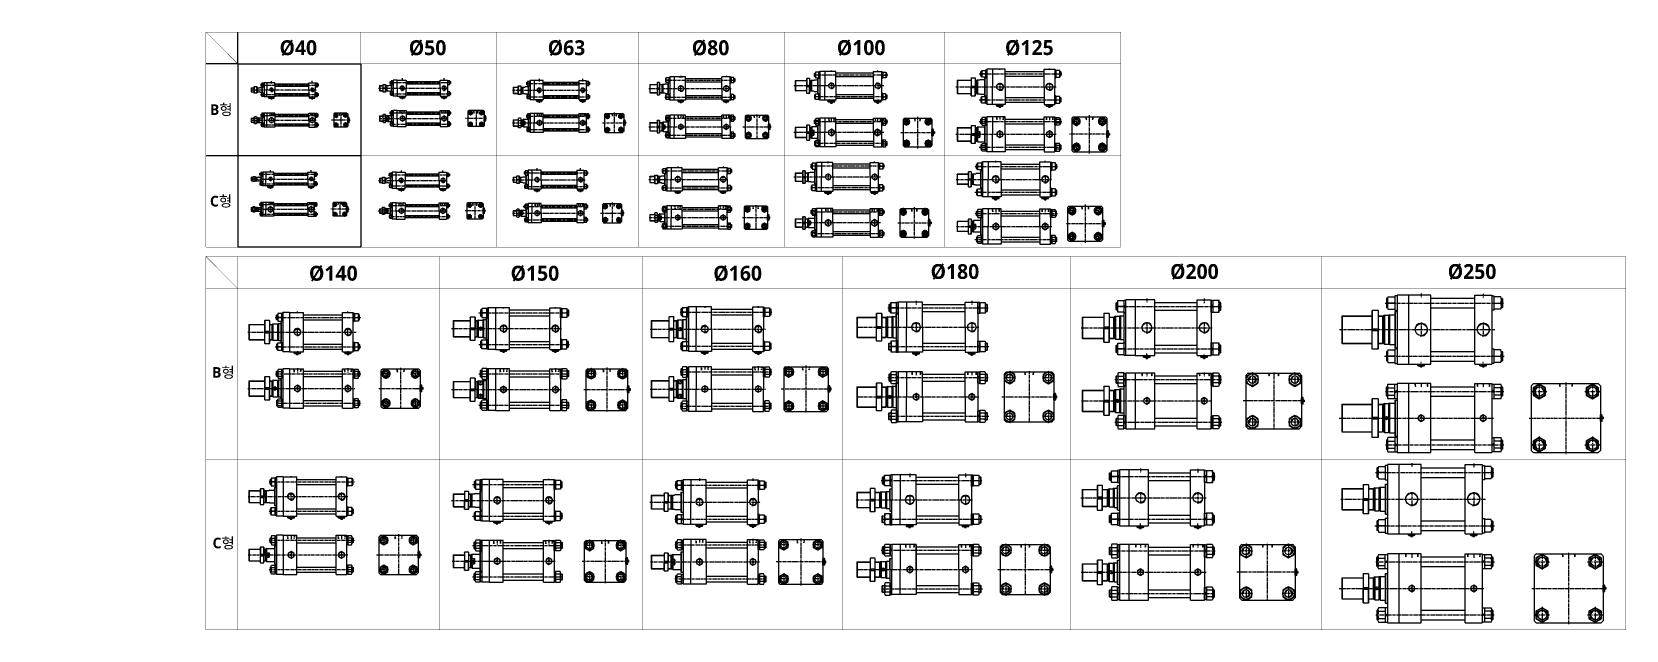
# Model space of a CAD drawing. Extents: x -819 to 6683, y -1 to 2811.
import ezdxf

# ---------------------------------------------------------------- set-up
doc = ezdxf.new("R2010")
doc.units = 0
doc.header["$LTSCALE"] = 10
doc.header["$MEASUREMENT"] = 0
doc.linetypes.add('CENTER', pattern=[2, 1.25, -0.25, 0.25, -0.25])
doc.linetypes.add('HIDDEN', pattern=[0.375, 0.25, -0.125])
doc.layers.get('0').update_dxf_attribs({"linetype": 'CONTINUOUS'})
for name, color, linetype in [('CENTER', 1, 'CENTER'), ('DIM', 2, 'CONTINUOUS'), ('ML', 7, 'CONTINUOUS'), ('THIN', 3, 'CONTINUOUS')]:
    doc.layers.add(name, color=color, linetype=linetype)
doc.styles.add('GHS', font='romans', dxfattribs={"bigfont": 'ghs'})
doc.styles.add('문자', font='romans.shx')

msp = doc.modelspace()

# ---------------------------------------------------------------- texts
at = {"attachment_point": 1, "style": '문자'}
for s, width, gutter_width, heights, insert, char_height in [('{\\fMalgun Gothic|b1|i0|c129|p50;%%C100}', 124.533, 16, [-75.6], (2968.6, 2772.3), 70), ('{\\fMalgun Gothic|b1|i0|c129|p50;%%C125}', 124.533, 16, [-75.6], (3759.9, 2772.3), 70), ('{\\fMalgun Gothic|b1|i0|c129|p50;%%C40}', 124.533, 16, [-75.6], (346.1, 2771.7), 70), ('{\\fMalgun Gothic|b1|i0|c129|p50;%%C50}', 124.533, 16, [-75.6], (954.3, 2771.7), 70), ('{\\fMalgun Gothic|b1|i0|c129|p50;%%C63}', 124.533, 16, [-75.6], (1608.1, 2771.7), 70), ('{\\fMalgun Gothic|b1|i0|c129|p50;%%C80}', 124.533, 16, [-75.6], (2285.9, 2771.7), 70), ('{\\fMalgun Gothic|b1|i0|c129|p50;B형}', 655.383, 160, [-66.4], (18.7, 2470.7), 50), ('{\\fMalgun Gothic|b1|i0|c129|p50;C형}', 655.383, 160, [-66.4], (18.7, 2040.4), 50), ('{\\fMalgun Gothic|b1|i0|c129|p50;%%C140}', 124.533, 16, [-75.6], (484.7, 1711.6), 70), ('{\\fMalgun Gothic|b1|i0|c129|p50;%%C150}', 124.533, 16, [-75.6], (1433.3, 1711.6), 70), ('{\\fMalgun Gothic|b1|i0|c129|p50;%%C160}', 124.533, 16, [-75.6], (2387.4, 1711.6), 70), ('{\\fMalgun Gothic|b1|i0|c129|p50;%%C180}', 124.533, 16, [-75.6], (3409.8, 1719.7), 70), ('{\\fMalgun Gothic|b1|i0|c129|p50;%%C200}', 124.533, 16, [-75.6], (4536.7, 1719.7), 70), ('{\\fMalgun Gothic|b1|i0|c129|p50;%%C250}', 124.533, 16, [-75.6], (5843.3, 1719.7), 70), ('{\\fMalgun Gothic|b1|i0|c129|p50;B형}', 655.383, 160, [-66.4], (28.8, 1235.5), 50), ('{\\fMalgun Gothic|b1|i0|c129|p50;C형}', 655.383, 160, [-66.4], (31, 433.6), 50)]:
    msp.add_mtext_dynamic_manual_height_columns(s, width=width, gutter_width=gutter_width, heights=heights, dxfattribs=dict(at, insert=insert, char_height=char_height))
at = {"layer": 'ML', "color": 2, "insert": (-819.3, 74.1), "char_height": 3, "attachment_point": 7, "style": 'GHS'}
msp.add_mtext('\\A1;', dxfattribs=at)

# ---------------------------------------------------------------- linework, layer by layer
at = {"color": 7, "linetype": 'Continuous'}
for p, q in [((295.4, 2499.8), (295.4, 2504.2)), ((295.4, 2504.2), (308.1, 2504.2)), ((296.1, 2506.2), (320.1, 2506.2)), ((296.1, 2504.2), (296.1, 2506.2)), ((298.6, 2498.8), (317.6, 2498.8)), ((301.7, 2499.8), (301.7, 2504.2)), ((305.1, 2496.3), (305.1, 2498.8)), ((308.1, 2504.2), (320.8, 2504.2)), ((311.1, 2496.3), (311.1, 2498.8)), ((314.4, 2499.8), (314.4, 2504.2)), ((320.1, 2504.2), (320.1, 2506.2)), ((320.8, 2499.8), (320.8, 2504.2)), ((487.4, 2499.8), (487.4, 2504.2)), ((487.4, 2504.2), (500.1, 2504.2)), ((488.1, 2506.2), (512.1, 2506.2)), ((488.1, 2504.2), (488.1, 2506.2)), ((490.6, 2498.8), (509.6, 2498.8)), ((493.7, 2499.8), (493.7, 2504.2)), ((497.1, 2496.3), (497.1, 2498.8)), ((500.1, 2504.2), (512.8, 2504.2)), ((503.1, 2496.3), (503.1, 2498.8)), ((506.4, 2499.8), (506.4, 2504.2)), ((512.1, 2504.2), (512.1, 2506.2)), ((512.8, 2499.8), (512.8, 2504.2)), ((911.6, 2502), (911.6, 2506.4)), ((911.6, 2506.4), (924.3, 2506.4)), ((912.3, 2508.4), (936.3, 2508.4)), ((912.3, 2506.4), (912.3, 2508.4)), ((914.8, 2501), (933.8, 2501)), ((918, 2502), (918, 2506.4)), ((921.3, 2498.5), (921.3, 2501)), ((924.3, 2506.4), (937, 2506.4)), ((927.3, 2498.5), (927.3, 2501)), ((930.7, 2502), (930.7, 2506.4)), ((936.3, 2506.4), (936.3, 2508.4)), ((937, 2502), (937, 2506.4)), ((1107.6, 2502), (1107.6, 2506.4)), ((1107.6, 2506.4), (1120.3, 2506.4)), ((1108.3, 2508.4), (1132.3, 2508.4)), ((1108.3, 2506.4), (1108.3, 2508.4)), ((1110.8, 2501), (1129.8, 2501)), ((1114, 2502), (1114, 2506.4)), ((1117.3, 2498.5), (1117.3, 2501)), ((1120.3, 2506.4), (1133, 2506.4)), ((1123.3, 2498.5), (1123.3, 2501)), ((1126.7, 2502), (1126.7, 2506.4)), ((1132.3, 2506.4), (1132.3, 2508.4)), ((1133, 2502), (1133, 2506.4)), ((1556, 2485.4), (1556, 2489.9)), ((1556, 2489.9), (1568.7, 2489.9)), ((1556.7, 2491.9), (1580.7, 2491.9)), ((1556.7, 2489.9), (1556.7, 2491.9)), ((1559.2, 2484.5), (1578.2, 2484.5)), ((1562.3, 2485.4), (1562.3, 2489.9)), ((1565.7, 2482), (1565.7, 2484.5)), ((1568.7, 2489.9), (1581.4, 2489.9)), ((1571.7, 2482), (1571.7, 2484.5)), ((1575, 2485.4), (1575, 2489.9)), ((1580.7, 2489.9), (1580.7, 2491.9)), ((1581.4, 2485.4), (1581.4, 2489.9)), ((1760, 2485.4), (1760, 2489.9)), ((1760, 2489.9), (1772.7, 2489.9)), ((1760.7, 2491.9), (1784.7, 2491.9)), ((1760.7, 2489.9), (1760.7, 2491.9)), ((1763.2, 2484.5), (1782.2, 2484.5)), ((1766.3, 2485.4), (1766.3, 2489.9)), ((1769.7, 2482), (1769.7, 2484.5)), ((1772.7, 2489.9), (1785.4, 2489.9)), ((1775.7, 2482), (1775.7, 2484.5)), ((1779, 2485.4), (1779, 2489.9)), ((1784.7, 2489.9), (1784.7, 2491.9)), ((1785.4, 2485.4), (1785.4, 2489.9)), ((2222.2, 2483.2), (2222.2, 2487.6)), ((2222.2, 2487.6), (2234.9, 2487.6)), ((2222.9, 2489.6), (2246.9, 2489.6)), ((2222.9, 2487.6), (2222.9, 2489.6)), ((2225.4, 2482.2), (2244.4, 2482.2)), ((2228.5, 2483.2), (2228.5, 2487.6)), ((2231.9, 2479.7), (2231.9, 2482.2)), ((2234.9, 2487.6), (2247.6, 2487.6)), ((2237.9, 2479.7), (2237.9, 2482.2)), ((2241.2, 2483.2), (2241.2, 2487.6)), ((2246.9, 2487.6), (2246.9, 2489.6)), ((2247.6, 2483.2), (2247.6, 2487.6)), ((2435.7, 2483.2), (2435.7, 2487.6)), ((2435.7, 2487.6), (2448.4, 2487.6)), ((2436.4, 2489.6), (2460.4, 2489.6)), ((2436.4, 2487.6), (2436.4, 2489.6)), ((2438.9, 2482.2), (2457.9, 2482.2)), ((2442, 2483.2), (2442, 2487.6)), ((2445.4, 2479.7), (2445.4, 2482.2)), ((2448.4, 2487.6), (2461.1, 2487.6)), ((2451.4, 2479.7), (2451.4, 2482.2)), ((2454.7, 2483.2), (2454.7, 2487.6)), ((2460.4, 2487.6), (2460.4, 2489.6)), ((2461.1, 2483.2), (2461.1, 2487.6)), ((2927.3, 2482.7), (2927.3, 2487.8)), ((2927.3, 2487.8), (2933.7, 2487.8)), ((2928.3, 2487.8), (2928.3, 2489.8)), ((2928.3, 2489.8), (2957.5, 2489.8)), ((2930.5, 2481.8), (2955.3, 2481.8)), ((2933.7, 2487.8), (2958.5, 2487.8)), ((2935.1, 2482.7), (2935.1, 2487.8)), ((2938.9, 2482), (2938.9, 2482)), ((2938.9, 2477.3), (2938.9, 2481.8)), ((2938.9, 2477.3), (2939.4, 2476.8)), ((2946.9, 2477.3), (2938.9, 2477.3)), ((2939.4, 2476.8), (2946.4, 2476.8)), ((2946.9, 2477.3), (2946.4, 2476.8)), ((2946.9, 2477.3), (2946.9, 2481.8)), ((2950.7, 2482.7), (2950.7, 2487.8)), ((2957.5, 2487.8), (2957.5, 2489.8)), ((2958.5, 2482.7), (2958.5, 2487.8)), ((3145.8, 2482.7), (3145.8, 2487.8)), ((3145.8, 2487.8), (3152.2, 2487.8)), ((3146.8, 2487.8), (3146.8, 2489.8)), ((3146.8, 2489.8), (3176, 2489.8)), ((3149, 2481.8), (3173.8, 2481.8)), ((3152.2, 2487.8), (3177, 2487.8)), ((3153.6, 2482.7), (3153.6, 2487.8)), ((3157.4, 2482), (3157.4, 2482)), ((3157.4, 2477.3), (3157.4, 2481.8)), ((3157.4, 2477.3), (3157.9, 2476.8)), ((3165.4, 2477.3), (3157.4, 2477.3)), ((3157.9, 2476.8), (3164.9, 2476.8)), ((3165.4, 2477.3), (3164.9, 2476.8)), ((3165.4, 2477.3), (3165.4, 2481.8)), ((3169.2, 2482.7), (3169.2, 2487.8)), ((3176, 2487.8), (3176, 2489.8)), ((3177, 2482.7), (3177, 2487.8)), ((666.8, 2384.3), (666.8, 2408.3)), ((668.8, 2408.3), (666.8, 2408.3)), ((673.2, 2409), (668.8, 2409)), ((668.8, 2396.3), (668.8, 2409)), ((673.2, 2402.7), (668.8, 2402.7)), ((674.2, 2386.8), (674.2, 2405.8)), ((1308.7, 2392), (1308.7, 2416)), ((1310.7, 2416), (1308.7, 2416)), ((1315.1, 2416.7), (1310.7, 2416.7)), ((1310.7, 2404), (1310.7, 2416.7)), ((1315.1, 2410.3), (1310.7, 2410.3)), ((1310.7, 2391.3), (1310.7, 2404)), ((1316.1, 2394.5), (1316.1, 2413.5)), ((1318.6, 2407), (1316.1, 2407)), ((1318.6, 2401), (1316.1, 2401)), ((3720.6, 2463.3), (3720.6, 2468.3)), ((3720.6, 2468.3), (3726.9, 2468.3)), ((3721.6, 2468.3), (3721.6, 2470.3)), ((3721.6, 2470.3), (3750.8, 2470.3)), ((3723.8, 2462.3), (3748.6, 2462.3)), ((3726.9, 2468.3), (3751.8, 2468.3)), ((3728.4, 2463.3), (3728.4, 2468.3)), ((3732.2, 2462.6), (3732.2, 2462.6)), ((3732.2, 2457.8), (3732.2, 2462.3)), ((3732.2, 2457.8), (3732.7, 2457.3)), ((3740.2, 2457.8), (3732.2, 2457.8)), ((3732.7, 2457.3), (3739.7, 2457.3)), ((3740.2, 2457.8), (3739.7, 2457.3)), ((3740.2, 2457.8), (3740.2, 2462.3)), ((3744, 2463.3), (3744, 2468.3)), ((3750.8, 2468.3), (3750.8, 2470.3)), ((3751.8, 2463.3), (3751.8, 2468.3)), ((3953.6, 2463.3), (3953.6, 2468.3)), ((3953.6, 2468.3), (3959.9, 2468.3)), ((3954.6, 2468.3), (3954.6, 2470.3)), ((3954.6, 2470.3), (3983.8, 2470.3)), ((3956.8, 2462.3), (3981.6, 2462.3)), ((3959.9, 2468.3), (3984.8, 2468.3)), ((3961.4, 2463.3), (3961.4, 2468.3)), ((3965.2, 2462.6), (3965.2, 2462.6)), ((3965.2, 2457.8), (3965.2, 2462.3)), ((3965.2, 2457.8), (3965.7, 2457.3)), ((3973.2, 2457.8), (3965.2, 2457.8)), ((3965.7, 2457.3), (3972.7, 2457.3)), ((3973.2, 2457.8), (3972.7, 2457.3)), ((3973.2, 2457.8), (3973.2, 2462.3)), ((3977, 2463.3), (3977, 2468.3)), ((3983.8, 2468.3), (3983.8, 2470.3)), ((3984.8, 2463.3), (3984.8, 2468.3)), ((668.8, 2384.3), (666.8, 2384.3)), ((668.8, 2383.6), (668.8, 2396.3)), ((673.2, 2390), (668.8, 2390)), ((673.2, 2383.6), (668.8, 2383.6)), ((676.7, 2399.3), (674.2, 2399.3)), ((676.7, 2393.3), (674.2, 2393.3)), ((1310.7, 2392), (1308.7, 2392)), ((1315.1, 2397.6), (1310.7, 2397.6)), ((1315.1, 2391.3), (1310.7, 2391.3)), ((1965.7, 2371), (1965.7, 2395)), ((1967.7, 2395), (1965.7, 2395)), ((1967.7, 2371), (1965.7, 2371)), ((1972.1, 2395.7), (1967.7, 2395.7)), ((1967.7, 2383), (1967.7, 2395.7)), ((1972.1, 2389.3), (1967.7, 2389.3)), ((1967.7, 2370.3), (1967.7, 2383)), ((1972.1, 2376.6), (1967.7, 2376.6)), ((1972.1, 2370.3), (1967.7, 2370.3)), ((1973.1, 2373.5), (1973.1, 2392.5)), ((1975.6, 2386), (1973.1, 2386)), ((1975.6, 2380), (1973.1, 2380)), ((2647.8, 2353.1), (2647.8, 2377.1)), ((2649.8, 2377.1), (2647.8, 2377.1)), ((2649.8, 2353.1), (2647.8, 2353.1)), ((2654.3, 2377.8), (2649.8, 2377.8)), ((2649.8, 2365.1), (2649.8, 2377.8)), ((2654.3, 2371.4), (2649.8, 2371.4)), ((2649.8, 2352.4), (2649.8, 2365.1)), ((2654.3, 2358.7), (2649.8, 2358.7)), ((2654.3, 2352.4), (2649.8, 2352.4)), ((2655.2, 2355.6), (2655.2, 2374.6)), ((2657.7, 2368.1), (2655.2, 2368.1)), ((2657.7, 2362.1), (2655.2, 2362.1)), ((3415, 2323.2), (3415, 2352.4)), ((3417, 2352.4), (3415, 2352.4)), ((3422, 2353.4), (3417, 2353.4)), ((3417, 2328.5), (3417, 2353.4)), ((3422, 2345.6), (3417, 2345.6)), ((3422, 2330), (3417, 2330)), ((3417, 2322.2), (3417, 2328.5)), ((3422.7, 2333.8), (3422.7, 2333.8)), ((3423, 2325.4), (3423, 2350.2)), ((3427.5, 2341.8), (3423, 2341.8)), ((3427.5, 2333.8), (3423, 2333.8)), ((3427.5, 2341.8), (3428, 2341.3)), ((3427.5, 2341.8), (3427.5, 2333.8)), ((3427.5, 2333.8), (3428, 2334.3)), ((3428, 2334.3), (3428, 2341.3)), ((4239.3, 2315), (4239.3, 2344.2)), ((4241.3, 2344.2), (4239.3, 2344.2)), ((4246.3, 2345.2), (4241.3, 2345.2)), ((4241.3, 2320.3), (4241.3, 2345.2)), ((4246.3, 2337.4), (4241.3, 2337.4)), ((4247.3, 2317.2), (4247.3, 2342)), ((4251.8, 2333.6), (4247.3, 2333.6)), ((4251.8, 2333.6), (4252.3, 2333.1)), ((4251.8, 2333.6), (4251.8, 2325.6)), ((4251.8, 2325.6), (4252.3, 2326.1)), ((4252.3, 2326.1), (4252.3, 2333.1)), ((3417, 2323.2), (3415, 2323.2)), ((3422, 2322.2), (3417, 2322.2)), ((4241.3, 2315), (4239.3, 2315)), ((4246.3, 2321.8), (4241.3, 2321.8)), ((4241.3, 2314), (4241.3, 2320.3)), ((4246.3, 2314), (4241.3, 2314)), ((4247.1, 2325.6), (4247.1, 2325.6)), ((4251.8, 2325.6), (4247.3, 2325.6)), ((290.4, 2080.6), (290.4, 2085)), ((290.4, 2085), (303.1, 2085)), ((291.1, 2087), (315.1, 2087)), ((291.1, 2085), (291.1, 2087)), ((293.6, 2079.6), (312.6, 2079.6)), ((296.7, 2080.6), (296.7, 2085)), ((300.1, 2077.1), (300.1, 2079.6)), ((303.1, 2085), (315.8, 2085)), ((306.1, 2077.1), (306.1, 2079.6)), ((309.4, 2080.6), (309.4, 2085)), ((315.1, 2085), (315.1, 2087)), ((315.8, 2080.6), (315.8, 2085)), ((482.4, 2080.6), (482.4, 2085)), ((482.4, 2085), (495.1, 2085)), ((483.1, 2087), (507.1, 2087)), ((483.1, 2085), (483.1, 2087)), ((485.6, 2079.6), (504.6, 2079.6)), ((488.7, 2080.6), (488.7, 2085)), ((492.1, 2077.1), (492.1, 2079.6)), ((495.1, 2085), (507.8, 2085)), ((498.1, 2077.1), (498.1, 2079.6)), ((501.4, 2080.6), (501.4, 2085)), ((507.1, 2085), (507.1, 2087)), ((507.8, 2080.6), (507.8, 2085)), ((906.6, 2068.6), (906.6, 2073.1)), ((906.6, 2073.1), (919.3, 2073.1)), ((907.3, 2075.1), (931.3, 2075.1)), ((907.3, 2073.1), (907.3, 2075.1)), ((909.8, 2067.7), (928.8, 2067.7)), ((913, 2068.6), (913, 2073.1)), ((916.3, 2065.2), (916.3, 2067.7)), ((919.3, 2073.1), (932, 2073.1)), ((922.3, 2065.2), (922.3, 2067.7)), ((925.7, 2068.6), (925.7, 2073.1)), ((931.3, 2073.1), (931.3, 2075.1)), ((932, 2068.6), (932, 2073.1)), ((1102.6, 2068.6), (1102.6, 2073.1)), ((1102.6, 2073.1), (1115.3, 2073.1)), ((1103.3, 2075.1), (1127.3, 2075.1)), ((1103.3, 2073.1), (1103.3, 2075.1)), ((1105.8, 2067.7), (1124.8, 2067.7)), ((1109, 2068.6), (1109, 2073.1)), ((1112.3, 2065.2), (1112.3, 2067.7)), ((1115.3, 2073.1), (1128, 2073.1)), ((1118.3, 2065.2), (1118.3, 2067.7)), ((1121.7, 2068.6), (1121.7, 2073.1)), ((1127.3, 2073.1), (1127.3, 2075.1)), ((1128, 2068.6), (1128, 2073.1)), ((1546, 2064.8), (1546, 2069.3)), ((1546, 2069.3), (1558.7, 2069.3)), ((1546.7, 2071.3), (1570.7, 2071.3)), ((1546.7, 2069.3), (1546.7, 2071.3)), ((1549.2, 2063.9), (1568.2, 2063.9)), ((1552.3, 2064.8), (1552.3, 2069.3)), ((1555.7, 2061.4), (1555.7, 2063.9)), ((1558.7, 2069.3), (1571.4, 2069.3)), ((1561.7, 2061.4), (1561.7, 2063.9)), ((1565, 2064.8), (1565, 2069.3)), ((1570.7, 2069.3), (1570.7, 2071.3)), ((1571.4, 2064.8), (1571.4, 2069.3)), ((1750, 2064.8), (1750, 2069.3)), ((1750, 2069.3), (1762.7, 2069.3)), ((1750.7, 2071.3), (1774.7, 2071.3)), ((1750.7, 2069.3), (1750.7, 2071.3)), ((1753.2, 2063.9), (1772.2, 2063.9)), ((1756.3, 2064.8), (1756.3, 2069.3)), ((1759.7, 2061.4), (1759.7, 2063.9)), ((1762.7, 2069.3), (1775.4, 2069.3)), ((1765.7, 2061.4), (1765.7, 2063.9)), ((1769, 2064.8), (1769, 2069.3)), ((1774.7, 2069.3), (1774.7, 2071.3)), ((1775.4, 2064.8), (1775.4, 2069.3)), ((2207.2, 2056.1), (2207.2, 2060.6)), ((2207.2, 2060.6), (2219.9, 2060.6)), ((2207.9, 2062.6), (2231.9, 2062.6)), ((2207.9, 2060.6), (2207.9, 2062.6)), ((2210.4, 2055.2), (2229.4, 2055.2)), ((2213.5, 2056.1), (2213.5, 2060.6)), ((2216.9, 2052.7), (2216.9, 2055.2)), ((2219.9, 2060.6), (2232.6, 2060.6)), ((2222.9, 2052.7), (2222.9, 2055.2)), ((2226.2, 2056.1), (2226.2, 2060.6)), ((2231.9, 2060.6), (2231.9, 2062.6)), ((2232.6, 2056.1), (2232.6, 2060.6)), ((2420.7, 2056.1), (2420.7, 2060.6)), ((2420.7, 2060.6), (2433.4, 2060.6)), ((2421.4, 2062.6), (2445.4, 2062.6)), ((2421.4, 2060.6), (2421.4, 2062.6)), ((2423.9, 2055.2), (2442.9, 2055.2)), ((2427, 2056.1), (2427, 2060.6)), ((2430.4, 2052.7), (2430.4, 2055.2)), ((2433.4, 2060.6), (2446.1, 2060.6)), ((2436.4, 2052.7), (2436.4, 2055.2)), ((2439.7, 2056.1), (2439.7, 2060.6)), ((2445.4, 2060.6), (2445.4, 2062.6)), ((2446.1, 2056.1), (2446.1, 2060.6)), ((2912.3, 2054.4), (2912.3, 2059.4)), ((2912.3, 2059.4), (2918.7, 2059.4)), ((2913.3, 2059.4), (2913.3, 2061.4)), ((2913.3, 2061.4), (2942.5, 2061.4)), ((2915.5, 2053.4), (2940.3, 2053.4)), ((2918.7, 2059.4), (2943.5, 2059.4)), ((2920.1, 2054.4), (2920.1, 2059.4)), ((2923.9, 2053.6), (2923.9, 2053.6)), ((2923.9, 2048.9), (2923.9, 2053.4)), ((2923.9, 2048.9), (2924.4, 2048.4)), ((2931.9, 2048.9), (2923.9, 2048.9)), ((2924.4, 2048.4), (2931.4, 2048.4)), ((2931.9, 2048.9), (2931.4, 2048.4)), ((2931.9, 2048.9), (2931.9, 2053.4)), ((2935.7, 2054.4), (2935.7, 2059.4)), ((2942.5, 2059.4), (2942.5, 2061.4)), ((2943.5, 2054.4), (2943.5, 2059.4)), ((3130.8, 2054.4), (3130.8, 2059.4)), ((3130.8, 2059.4), (3137.2, 2059.4)), ((3131.8, 2059.4), (3131.8, 2061.4)), ((3131.8, 2061.4), (3161, 2061.4)), ((3134, 2053.4), (3158.8, 2053.4)), ((3137.2, 2059.4), (3162, 2059.4)), ((3138.6, 2054.4), (3138.6, 2059.4)), ((3142.4, 2053.6), (3142.4, 2053.6)), ((3142.4, 2048.9), (3142.4, 2053.4)), ((3142.4, 2048.9), (3142.9, 2048.4)), ((3150.4, 2048.9), (3142.4, 2048.9)), ((3142.9, 2048.4), (3149.9, 2048.4)), ((3150.4, 2048.9), (3149.9, 2048.4)), ((3150.4, 2048.9), (3150.4, 2053.4)), ((3154.2, 2054.4), (3154.2, 2059.4)), ((3161, 2059.4), (3161, 2061.4)), ((3162, 2054.4), (3162, 2059.4)), ((3700.6, 2028.4), (3700.6, 2033.4)), ((3700.6, 2033.4), (3706.9, 2033.4)), ((3701.6, 2033.4), (3701.6, 2035.4)), ((3701.6, 2035.4), (3730.8, 2035.4)), ((3703.8, 2027.4), (3728.6, 2027.4)), ((3706.9, 2033.4), (3731.8, 2033.4)), ((3708.4, 2028.4), (3708.4, 2033.4)), ((3712.2, 2027.6), (3712.2, 2027.6)), ((3712.2, 2022.9), (3712.2, 2027.4)), ((3720.2, 2022.9), (3720.2, 2027.4)), ((3724, 2028.4), (3724, 2033.4)), ((3730.8, 2033.4), (3730.8, 2035.4)), ((3731.8, 2028.4), (3731.8, 2033.4)), ((3933.6, 2028.4), (3933.6, 2033.4)), ((3933.6, 2033.4), (3939.9, 2033.4)), ((3934.6, 2033.4), (3934.6, 2035.4)), ((3934.6, 2035.4), (3963.8, 2035.4)), ((3936.8, 2027.4), (3961.6, 2027.4)), ((3939.9, 2033.4), (3964.8, 2033.4)), ((3941.4, 2028.4), (3941.4, 2033.4)), ((3945.2, 2027.6), (3945.2, 2027.6)), ((3945.2, 2022.9), (3945.2, 2027.4)), ((3953.2, 2022.9), (3953.2, 2027.4)), ((3957, 2028.4), (3957, 2033.4)), ((3963.8, 2033.4), (3963.8, 2035.4)), ((3964.8, 2028.4), (3964.8, 2033.4)), ((661.8, 1965.1), (661.8, 1989.1)), ((663.8, 1989.1), (661.8, 1989.1)), ((663.8, 1965.1), (661.8, 1965.1)), ((668.2, 1989.8), (663.8, 1989.8)), ((663.8, 1977.1), (663.8, 1989.8)), ((668.2, 1983.5), (663.8, 1983.5)), ((663.8, 1964.4), (663.8, 1977.1)), ((668.2, 1970.8), (663.8, 1970.8)), ((668.2, 1964.4), (663.8, 1964.4)), ((669.2, 1967.6), (669.2, 1986.6)), ((671.7, 1980.1), (669.2, 1980.1)), ((671.7, 1974.1), (669.2, 1974.1)), ((1303.7, 1957.4), (1303.7, 1981.4)), ((1305.7, 1981.4), (1303.7, 1981.4)), ((1305.7, 1957.4), (1303.7, 1957.4)), ((1310.1, 1982.1), (1305.7, 1982.1)), ((1305.7, 1969.4), (1305.7, 1982.1)), ((1310.1, 1975.8), (1305.7, 1975.8)), ((1305.7, 1956.7), (1305.7, 1969.4)), ((1310.1, 1963.1), (1305.7, 1963.1)), ((1310.1, 1956.7), (1305.7, 1956.7)), ((1311.1, 1959.9), (1311.1, 1979)), ((1313.6, 1972.4), (1311.1, 1972.4)), ((1313.6, 1966.4), (1311.1, 1966.4)), ((1955.7, 1947.3), (1955.7, 1971.3)), ((1957.7, 1971.3), (1955.7, 1971.3)), ((1962.1, 1972), (1957.7, 1972)), ((1957.7, 1959.3), (1957.7, 1972)), ((1962.1, 1965.6), (1957.7, 1965.6)), ((1957.7, 1946.6), (1957.7, 1959.3)), ((1962.1, 1952.9), (1957.7, 1952.9)), ((1963.1, 1949.8), (1963.1, 1968.8)), ((1965.6, 1962.3), (1963.1, 1962.3)), ((1965.6, 1956.3), (1963.1, 1956.3)), ((2649, 1950.7), (2644.6, 1950.7)), ((2644.6, 1938), (2644.6, 1950.7)), ((3712.2, 2022.9), (3712.7, 2022.4)), ((3720.2, 2022.9), (3712.2, 2022.9)), ((3712.7, 2022.4), (3719.7, 2022.4)), ((3720.2, 2022.9), (3719.7, 2022.4)), ((3945.2, 2022.9), (3945.7, 2022.4)), ((3953.2, 2022.9), (3945.2, 2022.9)), ((3945.7, 2022.4), (3952.7, 2022.4)), ((3953.2, 2022.9), (3952.7, 2022.4)), ((1957.7, 1947.3), (1955.7, 1947.3)), ((1962.1, 1946.6), (1957.7, 1946.6)), ((2642.6, 1926), (2642.6, 1950)), ((2644.6, 1950), (2642.6, 1950)), ((2644.6, 1926), (2642.6, 1926)), ((2649, 1944.4), (2644.6, 1944.4)), ((2644.6, 1925.3), (2644.6, 1938)), ((2649, 1931.7), (2644.6, 1931.7)), ((2649, 1925.3), (2644.6, 1925.3)), ((2650, 1928.5), (2650, 1947.6)), ((2652.5, 1941), (2650, 1941)), ((2652.5, 1935), (2650, 1935)), ((3400, 1898.8), (3400, 1928)), ((3402, 1928), (3400, 1928)), ((3402, 1898.8), (3400, 1898.8)), ((3407, 1929), (3402, 1929)), ((3402, 1904.2), (3402, 1929)), ((3407, 1921.2), (3402, 1921.2)), ((3407, 1905.6), (3402, 1905.6)), ((3402, 1897.8), (3402, 1904.2)), ((3407, 1897.8), (3402, 1897.8)), ((3407.7, 1909.4), (3407.7, 1909.4)), ((3408, 1901), (3408, 1925.8)), ((3412.5, 1917.4), (3408, 1917.4)), ((3412.5, 1909.4), (3408, 1909.4)), ((3412.5, 1917.4), (3413, 1916.9)), ((3412.5, 1917.4), (3412.5, 1909.4)), ((3412.5, 1909.4), (3413, 1909.9)), ((3413, 1909.9), (3413, 1916.9)), ((4219.3, 1895), (4219.3, 1924.2)), ((4221.3, 1924.2), (4219.3, 1924.2)), ((4221.3, 1895), (4219.3, 1895)), ((4226.3, 1925.2), (4221.3, 1925.2)), ((4221.3, 1900.4), (4221.3, 1925.2)), ((4226.3, 1917.4), (4221.3, 1917.4)), ((4226.3, 1901.8), (4221.3, 1901.8)), ((4221.3, 1894), (4221.3, 1900.4)), ((4226.3, 1894), (4221.3, 1894)), ((4227.1, 1905.6), (4227.1, 1905.6)), ((4227.3, 1897.2), (4227.3, 1922)), ((4231.8, 1913.6), (4227.3, 1913.6)), ((4231.8, 1905.6), (4227.3, 1905.6)), ((4231.8, 1913.6), (4232.3, 1913.1)), ((4231.8, 1913.6), (4231.8, 1905.6)), ((4231.8, 1905.6), (4232.3, 1906.1)), ((4232.3, 1906.1), (4232.3, 1913.1)), ((414.6, 1300.6), (414.6, 1305.6)), ((414.6, 1305.6), (420.9, 1305.6)), ((415.6, 1305.6), (415.6, 1307.6)), ((415.6, 1307.6), (444.8, 1307.6)), ((417.8, 1299.6), (442.6, 1299.6)), ((420.9, 1305.6), (445.8, 1305.6)), ((422.4, 1300.6), (422.4, 1305.6)), ((426.2, 1299.9), (426.2, 1299.9)), ((426.2, 1295.1), (426.2, 1299.6)), ((426.2, 1295.1), (426.7, 1294.6)), ((434.2, 1295.1), (426.2, 1295.1)), ((426.7, 1294.6), (433.7, 1294.6)), ((434.2, 1295.1), (433.7, 1294.6)), ((434.2, 1295.1), (434.2, 1299.6)), ((438, 1300.6), (438, 1305.6)), ((444.8, 1305.6), (444.8, 1307.6)), ((445.8, 1300.6), (445.8, 1305.6)), ((652.6, 1300.6), (652.6, 1305.6)), ((652.6, 1305.6), (658.9, 1305.6)), ((653.6, 1305.6), (653.6, 1307.6)), ((653.6, 1307.6), (682.8, 1307.6)), ((655.8, 1299.6), (680.6, 1299.6)), ((658.9, 1305.6), (683.8, 1305.6)), ((660.4, 1300.6), (660.4, 1305.6)), ((664.2, 1299.9), (664.2, 1299.9)), ((664.2, 1295.1), (664.2, 1299.6)), ((664.2, 1295.1), (664.7, 1294.6)), ((672.2, 1295.1), (664.2, 1295.1)), ((664.7, 1294.6), (671.7, 1294.6)), ((672.2, 1295.1), (671.7, 1294.6)), ((672.2, 1295.1), (672.2, 1299.6)), ((676, 1300.6), (676, 1305.6)), ((682.8, 1305.6), (682.8, 1307.6)), ((683.8, 1300.6), (683.8, 1305.6)), ((1384.6, 1311.2), (1384.6, 1316.2)), ((1384.6, 1316.2), (1390.9, 1316.2)), ((1385.6, 1316.2), (1385.6, 1318.2)), ((1385.6, 1318.2), (1414.7, 1318.2)), ((1387.7, 1310.2), (1412.6, 1310.2)), ((1390.9, 1316.2), (1415.7, 1316.2)), ((1392.3, 1311.2), (1392.3, 1316.2)), ((1396.1, 1310.4), (1396.1, 1310.5)), ((1396.1, 1305.7), (1396.1, 1310.2)), ((1396.1, 1305.7), (1396.6, 1305.2)), ((1404.1, 1305.7), (1396.1, 1305.7)), ((1396.6, 1305.2), (1403.6, 1305.2)), ((1404.1, 1305.7), (1403.6, 1305.2)), ((1404.1, 1305.7), (1404.1, 1310.2)), ((1407.9, 1311.2), (1407.9, 1316.2)), ((1414.7, 1316.2), (1414.7, 1318.2)), ((1415.7, 1311.2), (1415.7, 1316.2)), ((1628.6, 1311.2), (1628.6, 1316.2)), ((1628.6, 1316.2), (1634.9, 1316.2)), ((1629.6, 1316.2), (1629.6, 1318.2)), ((1629.6, 1318.2), (1658.7, 1318.2)), ((1631.7, 1310.2), (1656.6, 1310.2)), ((1634.9, 1316.2), (1659.7, 1316.2)), ((1636.3, 1311.2), (1636.3, 1316.2)), ((1640.1, 1310.4), (1640.1, 1310.5)), ((1640.1, 1305.7), (1640.1, 1310.2)), ((1640.1, 1305.7), (1640.6, 1305.2)), ((1648.1, 1305.7), (1640.1, 1305.7)), ((1640.6, 1305.2), (1647.6, 1305.2)), ((1648.1, 1305.7), (1647.6, 1305.2)), ((1648.1, 1305.7), (1648.1, 1310.2)), ((1651.9, 1311.2), (1651.9, 1316.2)), ((1658.7, 1316.2), (1658.7, 1318.2)), ((1659.7, 1311.2), (1659.7, 1316.2)), ((2331.5, 1301.8), (2331.5, 1306.8)), ((2331.5, 1306.8), (2337.8, 1306.8)), ((2332.5, 1306.8), (2332.5, 1308.8)), ((2332.5, 1308.8), (2361.7, 1308.8)), ((2334.7, 1300.8), (2359.5, 1300.8)), ((2337.8, 1306.8), (2362.7, 1306.8)), ((2339.3, 1301.8), (2339.3, 1306.8)), ((2343.1, 1301), (2343.1, 1301)), ((2343.1, 1296.3), (2343.1, 1300.8)), ((2343.1, 1296.3), (2343.6, 1295.8)), ((2351.1, 1296.3), (2343.1, 1296.3)), ((2343.6, 1295.8), (2350.6, 1295.8)), ((2351.1, 1296.3), (2350.6, 1295.8)), ((2351.1, 1296.3), (2351.1, 1300.8)), ((2354.9, 1301.8), (2354.9, 1306.8)), ((2361.7, 1306.8), (2361.7, 1308.8)), ((2362.7, 1301.8), (2362.7, 1306.8)), ((2583.5, 1301.8), (2583.5, 1306.8)), ((2583.5, 1306.8), (2589.8, 1306.8)), ((2584.5, 1306.8), (2584.5, 1308.8)), ((2584.5, 1308.8), (2613.7, 1308.8)), ((2586.7, 1300.8), (2611.5, 1300.8)), ((2589.8, 1306.8), (2614.7, 1306.8)), ((2591.3, 1301.8), (2591.3, 1306.8)), ((2595.1, 1301), (2595.1, 1301)), ((2595.1, 1296.3), (2595.1, 1300.8)), ((2595.1, 1296.3), (2595.6, 1295.8)), ((2603.1, 1296.3), (2595.1, 1296.3)), ((2595.6, 1295.8), (2602.6, 1295.8)), ((2603.1, 1296.3), (2602.6, 1295.8)), ((2603.1, 1296.3), (2603.1, 1300.8)), ((2606.9, 1301.8), (2606.9, 1306.8)), ((2613.7, 1306.8), (2613.7, 1308.8)), ((2614.7, 1301.8), (2614.7, 1306.8)), ((3326.1, 1298.2), (3326.1, 1303.2)), ((3326.1, 1303.2), (3332.5, 1303.2)), ((3327.1, 1303.2), (3327.1, 1305.2)), ((3327.1, 1305.2), (3356.3, 1305.2)), ((3329.3, 1297.2), (3354.1, 1297.2)), ((3332.5, 1303.2), (3357.3, 1303.2)), ((3333.9, 1298.2), (3333.9, 1303.2)), ((3337.7, 1297.4), (3337.7, 1297.4)), ((3337.7, 1292.7), (3337.7, 1297.2)), ((3337.7, 1292.7), (3338.2, 1292.2)), ((3345.7, 1292.7), (3337.7, 1292.7)), ((3338.2, 1292.2), (3345.2, 1292.2)), ((3345.7, 1292.7), (3345.2, 1292.2)), ((3345.7, 1292.7), (3345.7, 1297.2)), ((3349.5, 1298.2), (3349.5, 1303.2)), ((3356.3, 1303.2), (3356.3, 1305.2)), ((3357.3, 1298.2), (3357.3, 1303.2)), ((3588.1, 1298.2), (3588.1, 1303.2)), ((3588.1, 1303.2), (3594.5, 1303.2)), ((3589.1, 1303.2), (3589.1, 1305.2)), ((3589.1, 1305.2), (3618.3, 1305.2)), ((3591.3, 1297.2), (3616.1, 1297.2)), ((3594.5, 1303.2), (3619.3, 1303.2)), ((3595.9, 1298.2), (3595.9, 1303.2)), ((3599.7, 1297.4), (3599.7, 1297.4)), ((3599.7, 1292.7), (3599.7, 1297.2)), ((3599.7, 1292.7), (3600.2, 1292.2)), ((3607.7, 1292.7), (3599.7, 1292.7)), ((3600.2, 1292.2), (3607.2, 1292.2)), ((3607.7, 1292.7), (3607.2, 1292.2)), ((3607.7, 1292.7), (3607.7, 1297.2)), ((3611.5, 1298.2), (3611.5, 1303.2)), ((3618.3, 1303.2), (3618.3, 1305.2)), ((3619.3, 1298.2), (3619.3, 1303.2)), ((4411.9, 1282.5), (4411.9, 1287.5)), ((4411.9, 1287.5), (4418.3, 1287.5)), ((4412.9, 1287.5), (4412.9, 1289.5)), ((4412.9, 1289.5), (4442.1, 1289.5)), ((4415.1, 1281.5), (4439.9, 1281.5)), ((4418.3, 1287.5), (4443.1, 1287.5)), ((4419.7, 1282.5), (4419.7, 1287.5)), ((4423.5, 1281.7), (4423.5, 1281.7)), ((4423.5, 1277), (4423.5, 1281.5)), ((4423.5, 1277), (4424, 1276.5)), ((4431.5, 1277), (4423.5, 1277)), ((4424, 1276.5), (4431, 1276.5)), ((4431.5, 1277), (4431, 1276.5)), ((4431.5, 1277), (4431.5, 1281.5)), ((4435.3, 1282.5), (4435.3, 1287.5)), ((4442.1, 1287.5), (4442.1, 1289.5)), ((4443.1, 1282.5), (4443.1, 1287.5)), ((4681.9, 1282.5), (4681.9, 1287.5)), ((4681.9, 1287.5), (4688.3, 1287.5)), ((4682.9, 1287.5), (4682.9, 1289.5)), ((4682.9, 1289.5), (4712.1, 1289.5)), ((4685.1, 1281.5), (4709.9, 1281.5)), ((4688.3, 1287.5), (4713.1, 1287.5)), ((4689.7, 1282.5), (4689.7, 1287.5)), ((4693.5, 1281.7), (4693.5, 1281.7)), ((4693.5, 1277), (4693.5, 1281.5)), ((4693.5, 1277), (4694, 1276.5)), ((4701.5, 1277), (4693.5, 1277)), ((4694, 1276.5), (4701, 1276.5)), ((4701.5, 1277), (4701, 1276.5)), ((4701.5, 1277), (4701.5, 1281.5)), ((4705.3, 1282.5), (4705.3, 1287.5)), ((4712.1, 1287.5), (4712.1, 1289.5)), ((4713.1, 1282.5), (4713.1, 1287.5)), ((5703.1, 1242), (5703.1, 1247)), ((5703.1, 1247), (5709.4, 1247)), ((5704.1, 1247), (5704.1, 1249)), ((5704.1, 1249), (5733.3, 1249)), ((5706.3, 1241), (5731.1, 1241)), ((5709.4, 1247), (5734.3, 1247)), ((5710.9, 1242), (5710.9, 1247)), ((5714.7, 1241.3), (5714.7, 1241.3)), ((5714.7, 1236.5), (5714.7, 1241)), ((5714.7, 1236.5), (5715.2, 1236)), ((5722.7, 1236.5), (5714.7, 1236.5)), ((5715.2, 1236), (5722.2, 1236)), ((5722.7, 1236.5), (5722.2, 1236)), ((5722.7, 1236.5), (5722.7, 1241)), ((5726.5, 1242), (5726.5, 1247)), ((5733.3, 1247), (5733.3, 1249)), ((5734.3, 1242), (5734.3, 1247)), ((5995.1, 1242.1), (5995.1, 1247.1)), ((5995.1, 1247.1), (6001.4, 1247.1)), ((5996.1, 1247.1), (5996.1, 1249.1)), ((5996.1, 1249.1), (6025.3, 1249.1)), ((5998.3, 1241.1), (6023.1, 1241.1)), ((6001.4, 1247.1), (6026.3, 1247.1)), ((6002.9, 1242.1), (6002.9, 1247.1)), ((6006.7, 1241.3), (6006.7, 1241.3)), ((6006.7, 1236.6), (6006.7, 1241.1)), ((6006.7, 1236.6), (6007.2, 1236.1)), ((6014.7, 1236.6), (6006.7, 1236.6)), ((6007.2, 1236.1), (6014.2, 1236.1)), ((6014.7, 1236.6), (6014.2, 1236.1)), ((6014.7, 1236.6), (6014.7, 1241.1)), ((6018.5, 1242.1), (6018.5, 1247.1)), ((6025.3, 1247.1), (6025.3, 1249.1)), ((6026.3, 1242.1), (6026.3, 1247.1)), ((1008.4, 1120.3), (1008.4, 1149.5)), ((1010.4, 1149.5), (1008.4, 1149.5)), ((1015.5, 1150.5), (1010.4, 1150.5)), ((1010.4, 1125.6), (1010.4, 1150.5)), ((1015.5, 1142.7), (1010.4, 1142.7)), ((1015.5, 1127.1), (1010.4, 1127.1)), ((1010.4, 1119.3), (1010.4, 1125.6)), ((1016.2, 1130.9), (1016.2, 1130.9)), ((1016.4, 1122.5), (1016.4, 1147.3)), ((1020.9, 1138.9), (1016.4, 1138.9)), ((1020.9, 1130.9), (1016.4, 1130.9)), ((1020.9, 1138.9), (1021.4, 1138.4)), ((1020.9, 1138.9), (1020.9, 1130.9)), ((1020.9, 1130.9), (1021.4, 1131.4)), ((1021.4, 1131.4), (1021.4, 1138.4)), ((1983.9, 1115.4), (1983.9, 1144.6)), ((1985.9, 1144.6), (1983.9, 1144.6)), ((1990.9, 1145.6), (1985.9, 1145.6)), ((1985.9, 1120.8), (1985.9, 1145.6)), ((1990.9, 1137.8), (1985.9, 1137.8)), ((1991.7, 1126), (1991.7, 1126)), ((1991.9, 1117.6), (1991.9, 1142.4)), ((1996.4, 1134), (1991.9, 1134)), ((1996.4, 1126), (1991.9, 1126)), ((1996.4, 1134), (1996.9, 1133.5)), ((1996.4, 1134), (1996.4, 1126)), ((1996.4, 1126), (1996.9, 1126.5)), ((1996.9, 1126.5), (1996.9, 1133.5)), ((2928.5, 1117.8), (2928.5, 1147)), ((2930.5, 1147), (2928.5, 1147)), ((2935.5, 1148), (2930.5, 1148)), ((2930.5, 1123.2), (2930.5, 1148)), ((2935.5, 1140.2), (2930.5, 1140.2)), ((2936.2, 1128.4), (2936.2, 1128.4)), ((2936.5, 1120), (2936.5, 1144.8)), ((2941, 1136.4), (2936.5, 1136.4)), ((2941, 1128.4), (2936.5, 1128.4)), ((2941, 1136.4), (2941.5, 1135.9)), ((2941, 1136.4), (2941, 1128.4)), ((2941, 1128.4), (2941.5, 1128.9)), ((2941.5, 1128.9), (2941.5, 1135.9)), ((1010.4, 1120.3), (1008.4, 1120.3)), ((1015.5, 1119.3), (1010.4, 1119.3)), ((1985.9, 1115.4), (1983.9, 1115.4)), ((1990.9, 1122.2), (1985.9, 1122.2)), ((1985.9, 1114.4), (1985.9, 1120.8)), ((1990.9, 1114.4), (1985.9, 1114.4)), ((2930.5, 1117.8), (2928.5, 1117.8)), ((2935.5, 1124.6), (2930.5, 1124.6)), ((2930.5, 1116.8), (2930.5, 1123.2)), ((2935.5, 1116.8), (2930.5, 1116.8)), ((3990.5, 1080.7), (3990.5, 1109.9)), ((3992.5, 1109.9), (3990.5, 1109.9)), ((3992.5, 1080.7), (3990.5, 1080.7)), ((3997.5, 1110.9), (3992.5, 1110.9)), ((3992.5, 1086), (3992.5, 1110.9)), ((3997.5, 1103.1), (3992.5, 1103.1)), ((3997.5, 1087.5), (3992.5, 1087.5)), ((3992.5, 1079.7), (3992.5, 1086)), ((3997.5, 1079.7), (3992.5, 1079.7)), ((3998.2, 1091.3), (3998.2, 1091.3)), ((3998.5, 1082.9), (3998.5, 1107.7)), ((4003, 1099.3), (3998.5, 1099.3)), ((4003, 1091.3), (3998.5, 1091.3)), ((4003, 1099.3), (4003.5, 1098.8)), ((4003, 1099.3), (4003, 1091.3)), ((4003, 1091.3), (4003.5, 1091.8)), ((4003.5, 1091.8), (4003.5, 1098.8)), ((5155.3, 1062), (5155.3, 1091.2)), ((5157.3, 1091.2), (5155.3, 1091.2)), ((5157.3, 1062), (5155.3, 1062)), ((5162.3, 1092.2), (5157.3, 1092.2)), ((5157.3, 1067.4), (5157.3, 1092.2)), ((5162.3, 1084.4), (5157.3, 1084.4)), ((5162.3, 1068.8), (5157.3, 1068.8)), ((5157.3, 1061), (5157.3, 1067.4)), ((5162.3, 1061), (5157.3, 1061)), ((5163, 1072.6), (5163, 1072.6)), ((5163.3, 1064.2), (5163.3, 1089)), ((5167.8, 1080.6), (5163.3, 1080.6)), ((5167.8, 1072.6), (5163.3, 1072.6)), ((5167.8, 1080.6), (5168.3, 1080.1)), ((5167.8, 1080.6), (5167.8, 1072.6)), ((5167.8, 1072.6), (5168.3, 1073.1)), ((5168.3, 1073.1), (5168.3, 1080.1)), ((6561.6, 981.1), (6561.6, 1010.3)), ((6563.6, 1010.3), (6561.6, 1010.3)), ((6563.6, 981.1), (6561.6, 981.1)), ((6568.6, 1011.3), (6563.6, 1011.3)), ((6563.6, 986.4), (6563.6, 1011.3)), ((6568.6, 1003.5), (6563.6, 1003.5)), ((6568.6, 987.9), (6563.6, 987.9)), ((6563.6, 980.1), (6563.6, 986.4)), ((6568.6, 980.1), (6563.6, 980.1)), ((6569.4, 991.7), (6569.4, 991.7)), ((6569.6, 983.3), (6569.6, 1008.1)), ((6574.1, 999.7), (6569.6, 999.7)), ((6574.1, 991.7), (6569.6, 991.7)), ((6574.1, 999.7), (6574.6, 999.2)), ((6574.1, 999.7), (6574.1, 991.7)), ((6574.1, 991.7), (6574.6, 992.2)), ((6574.6, 992.2), (6574.6, 999.2)), ((384.6, 527), (384.6, 532.1)), ((384.6, 532.1), (390.9, 532.1)), ((385.6, 532.1), (385.6, 534.1)), ((385.6, 534.1), (414.8, 534.1)), ((387.8, 526.1), (412.6, 526.1)), ((390.9, 532.1), (415.8, 532.1)), ((392.4, 527), (392.4, 532.1)), ((396.2, 526.3), (396.2, 526.3)), ((396.2, 521.6), (396.2, 526.1)), ((404.2, 521.6), (404.2, 526.1)), ((408, 527), (408, 532.1)), ((414.8, 532.1), (414.8, 534.1)), ((415.8, 527), (415.8, 532.1)), ((622.6, 527), (622.6, 532.1)), ((622.6, 532.1), (628.9, 532.1)), ((623.6, 532.1), (623.6, 534.1)), ((623.6, 534.1), (652.8, 534.1)), ((625.8, 526.1), (650.6, 526.1)), ((628.9, 532.1), (653.8, 532.1)), ((630.4, 527), (630.4, 532.1)), ((634.2, 526.3), (634.2, 526.3)), ((634.2, 521.6), (634.2, 526.1)), ((642.2, 521.6), (642.2, 526.1)), ((646, 527), (646, 532.1)), ((652.8, 532.1), (652.8, 534.1)), ((653.8, 527), (653.8, 532.1)), ((396.2, 521.6), (396.7, 521.1)), ((404.2, 521.6), (396.2, 521.6)), ((396.7, 521.1), (403.7, 521.1)), ((404.2, 521.6), (403.7, 521.1)), ((634.2, 521.6), (634.7, 521.1)), ((642.2, 521.6), (634.2, 521.6)), ((634.7, 521.1), (641.7, 521.1)), ((642.2, 521.6), (641.7, 521.1)), ((1354.6, 504), (1354.6, 509)), ((1354.6, 509), (1360.9, 509)), ((1355.6, 509), (1355.6, 511)), ((1355.6, 511), (1384.7, 511)), ((1357.7, 503), (1382.6, 503)), ((1360.9, 509), (1385.7, 509)), ((1362.3, 504), (1362.3, 509)), ((1366.1, 503.3), (1366.1, 503.3)), ((1366.1, 498.5), (1366.1, 503)), ((1366.1, 498.5), (1366.6, 498)), ((1374.1, 498.5), (1366.1, 498.5)), ((1366.6, 498), (1373.6, 498)), ((1374.1, 498.5), (1373.6, 498)), ((1374.1, 498.5), (1374.1, 503)), ((1377.9, 504), (1377.9, 509)), ((1384.7, 509), (1384.7, 511)), ((1385.7, 504), (1385.7, 509)), ((1598.6, 504), (1598.6, 509)), ((1598.6, 509), (1604.9, 509)), ((1599.6, 509), (1599.6, 511)), ((1599.6, 511), (1628.7, 511)), ((1601.7, 503), (1626.6, 503)), ((1604.9, 509), (1629.7, 509)), ((1606.3, 504), (1606.3, 509)), ((1610.1, 503.3), (1610.1, 503.3)), ((1610.1, 498.5), (1610.1, 503)), ((1610.1, 498.5), (1610.6, 498)), ((1618.1, 498.5), (1610.1, 498.5)), ((1610.6, 498), (1617.6, 498)), ((1618.1, 498.5), (1617.6, 498)), ((1618.1, 498.5), (1618.1, 503)), ((1621.9, 504), (1621.9, 509)), ((1628.7, 509), (1628.7, 511)), ((1629.7, 504), (1629.7, 509)), ((2306.5, 488.7), (2306.5, 493.8)), ((2306.5, 493.8), (2312.8, 493.8)), ((2307.5, 493.8), (2307.5, 495.8)), ((2307.5, 495.8), (2336.7, 495.8)), ((2309.7, 487.8), (2334.5, 487.8)), ((2312.8, 493.8), (2337.7, 493.8)), ((2314.3, 488.7), (2314.3, 493.8)), ((2318.1, 488), (2318.1, 488)), ((2318.1, 483.3), (2318.1, 487.8)), ((2318.1, 483.3), (2318.6, 482.8)), ((2326.1, 483.3), (2318.1, 483.3)), ((2318.6, 482.8), (2325.6, 482.8)), ((2326.1, 483.3), (2325.6, 482.8)), ((2326.1, 483.3), (2326.1, 487.8)), ((2329.9, 488.7), (2329.9, 493.8)), ((2336.7, 493.8), (2336.7, 495.8)), ((2337.7, 488.7), (2337.7, 493.8)), ((2558.5, 488.7), (2558.5, 493.8)), ((2558.5, 493.8), (2564.8, 493.8)), ((2559.5, 493.8), (2559.5, 495.8)), ((2559.5, 495.8), (2588.7, 495.8)), ((2561.7, 487.8), (2586.5, 487.8)), ((2564.8, 493.8), (2589.7, 493.8)), ((2566.3, 488.7), (2566.3, 493.8)), ((2570.1, 488), (2570.1, 488)), ((2570.1, 483.3), (2570.1, 487.8)), ((2570.1, 483.3), (2570.6, 482.8)), ((2578.1, 483.3), (2570.1, 483.3)), ((2570.6, 482.8), (2577.6, 482.8)), ((2578.1, 483.3), (2577.6, 482.8)), ((2578.1, 483.3), (2578.1, 487.8)), ((2581.9, 488.7), (2581.9, 493.8)), ((2588.7, 493.8), (2588.7, 495.8)), ((2589.7, 488.7), (2589.7, 493.8)), ((3296.1, 486.6), (3296.1, 491.7)), ((3296.1, 491.7), (3302.5, 491.7)), ((3297.1, 491.7), (3297.1, 493.7)), ((3297.1, 493.7), (3326.3, 493.7)), ((3299.3, 485.7), (3324.1, 485.7)), ((3302.5, 491.7), (3327.3, 491.7)), ((3303.9, 486.6), (3303.9, 491.7)), ((3307.7, 485.9), (3307.7, 485.9)), ((3307.7, 481.2), (3307.7, 485.7)), ((3307.7, 481.2), (3308.2, 480.7)), ((3315.7, 481.2), (3307.7, 481.2)), ((3308.2, 480.7), (3315.2, 480.7)), ((3315.7, 481.2), (3315.2, 480.7)), ((3315.7, 481.2), (3315.7, 485.7)), ((3319.5, 486.6), (3319.5, 491.7)), ((3326.3, 491.7), (3326.3, 493.7)), ((3327.3, 486.6), (3327.3, 491.7)), ((3558.1, 486.6), (3558.1, 491.7)), ((3558.1, 491.7), (3564.5, 491.7)), ((3559.1, 491.7), (3559.1, 493.7)), ((3559.1, 493.7), (3588.3, 493.7)), ((3561.3, 485.7), (3586.1, 485.7)), ((3564.5, 491.7), (3589.3, 491.7)), ((3565.9, 486.6), (3565.9, 491.7)), ((3569.7, 485.9), (3569.7, 485.9)), ((3569.7, 481.2), (3569.7, 485.7)), ((3569.7, 481.2), (3570.2, 480.7)), ((3577.7, 481.2), (3569.7, 481.2)), ((3570.2, 480.7), (3577.2, 480.7)), ((3577.7, 481.2), (3577.2, 480.7)), ((3577.7, 481.2), (3577.7, 485.7)), ((3581.5, 486.6), (3581.5, 491.7)), ((3588.3, 491.7), (3588.3, 493.7)), ((3589.3, 486.6), (3589.3, 491.7)), ((4381.9, 482.8), (4381.9, 487.8)), ((4381.9, 487.8), (4388.3, 487.8)), ((4382.9, 487.8), (4382.9, 489.8)), ((4382.9, 489.8), (4412.1, 489.8)), ((4385.1, 481.8), (4409.9, 481.8)), ((4388.3, 487.8), (4413.1, 487.8)), ((4389.7, 482.8), (4389.7, 487.8)), ((4393.5, 482), (4393.5, 482)), ((4393.5, 477.3), (4393.5, 481.8)), ((4393.5, 477.3), (4394, 476.8)), ((4401.5, 477.3), (4393.5, 477.3)), ((4394, 476.8), (4401, 476.8)), ((4401.5, 477.3), (4401, 476.8)), ((4401.5, 477.3), (4401.5, 481.8)), ((4405.3, 482.8), (4405.3, 487.8)), ((4412.1, 487.8), (4412.1, 489.8)), ((4413.1, 482.8), (4413.1, 487.8)), ((4651.9, 482.8), (4651.9, 487.8)), ((4651.9, 487.8), (4658.3, 487.8)), ((4652.9, 487.8), (4652.9, 489.8)), ((4652.9, 489.8), (4682.1, 489.8)), ((4655.1, 481.8), (4679.9, 481.8)), ((4658.3, 487.8), (4683.1, 487.8)), ((4659.7, 482.8), (4659.7, 487.8)), ((4663.5, 482.1), (4663.5, 482.1)), ((4663.5, 477.3), (4663.5, 481.8)), ((4663.5, 477.3), (4664, 476.8)), ((4671.5, 477.3), (4663.5, 477.3)), ((4664, 476.8), (4671, 476.8)), ((4671.5, 477.3), (4671, 476.8)), ((4671.5, 477.3), (4671.5, 481.8)), ((4675.3, 482.8), (4675.3, 487.8)), ((4682.1, 487.8), (4682.1, 489.8)), ((4683.1, 482.8), (4683.1, 487.8)), ((5659.1, 450), (5659.1, 452)), ((5659.1, 452), (5688.3, 452)), ((5688.3, 450), (5688.3, 452)), ((5951.1, 450), (5951.1, 452)), ((5951.1, 452), (5980.3, 452)), ((5980.3, 450), (5980.3, 452)), ((5658.1, 444.9), (5658.1, 450)), ((5658.1, 450), (5664.4, 450)), ((5661.3, 444), (5686.1, 444)), ((5664.4, 450), (5689.3, 450)), ((5665.9, 444.9), (5665.9, 450)), ((5669.7, 444.2), (5669.7, 444.2)), ((5669.7, 439.5), (5669.7, 444)), ((5669.7, 439.5), (5670.2, 439)), ((5677.7, 439.5), (5669.7, 439.5)), ((5670.2, 439), (5677.2, 439)), ((5677.7, 439.5), (5677.2, 439)), ((5677.7, 439.5), (5677.7, 444)), ((5681.5, 444.9), (5681.5, 450)), ((5689.3, 444.9), (5689.3, 450)), ((5950.1, 444.9), (5950.1, 450)), ((5950.1, 450), (5956.4, 450)), ((5953.3, 444), (5978.1, 444)), ((5956.4, 450), (5981.3, 450)), ((5957.9, 444.9), (5957.9, 450)), ((5961.7, 444.2), (5961.7, 444.2)), ((5961.7, 439.5), (5961.7, 444)), ((5961.7, 439.5), (5962.2, 439)), ((5969.7, 439.5), (5961.7, 439.5)), ((5962.2, 439), (5969.2, 439)), ((5969.7, 439.5), (5969.2, 439)), ((5969.7, 439.5), (5969.7, 444)), ((5973.5, 444.9), (5973.5, 450)), ((5981.3, 444.9), (5981.3, 450)), ((998.5, 337.7), (998.5, 366.9)), ((1000.5, 366.9), (998.5, 366.9)), ((1000.5, 337.7), (998.5, 337.7)), ((1005.5, 367.9), (1000.5, 367.9)), ((1000.5, 343), (1000.5, 367.9)), ((1005.5, 360.1), (1000.5, 360.1)), ((1005.5, 344.5), (1000.5, 344.5)), ((1000.5, 336.7), (1000.5, 343)), ((1005.5, 336.7), (1000.5, 336.7)), ((1006.3, 348.3), (1006.3, 348.3)), ((1006.5, 339.9), (1006.5, 364.7)), ((1011, 356.3), (1006.5, 356.3)), ((1011, 348.3), (1006.5, 348.3)), ((1011, 356.3), (1011.5, 355.8)), ((1011, 356.3), (1011, 348.3)), ((1011, 348.3), (1011.5, 348.8)), ((1011.5, 348.8), (1011.5, 355.8)), ((1976.3, 308.3), (1976.3, 337.5)), ((1978.3, 337.5), (1976.3, 337.5)), ((1978.3, 308.3), (1976.3, 308.3)), ((1983.4, 338.5), (1978.3, 338.5)), ((1978.3, 313.6), (1978.3, 338.5)), ((1983.4, 330.7), (1978.3, 330.7)), ((1983.4, 315.1), (1978.3, 315.1)), ((1978.3, 307.3), (1978.3, 313.6)), ((1983.4, 307.3), (1978.3, 307.3)), ((1984.1, 318.9), (1984.1, 318.9)), ((1984.3, 310.5), (1984.3, 335.3)), ((1988.8, 326.9), (1984.3, 326.9)), ((1988.8, 318.9), (1984.3, 318.9)), ((1988.8, 326.9), (1989.3, 326.4)), ((1988.8, 326.9), (1988.8, 318.9)), ((1988.8, 318.9), (1989.3, 319.4)), ((1989.3, 319.4), (1989.3, 326.4)), ((2903.5, 304.8), (2903.5, 334)), ((2905.5, 334), (2903.5, 334)), ((2905.5, 304.8), (2903.5, 304.8)), ((2910.5, 335), (2905.5, 335)), ((2905.5, 310.1), (2905.5, 335)), ((2910.5, 327.2), (2905.5, 327.2)), ((2910.5, 311.6), (2905.5, 311.6)), ((2905.5, 303.8), (2905.5, 310.1)), ((2910.5, 303.8), (2905.5, 303.8)), ((2911.2, 315.4), (2911.2, 315.4)), ((2911.5, 307), (2911.5, 331.8)), ((2916, 323.4), (2911.5, 323.4)), ((2916, 315.4), (2911.5, 315.4)), ((2916, 323.4), (2916.5, 322.9)), ((2916, 323.4), (2916, 315.4)), ((2916, 315.4), (2916.5, 315.9)), ((2916.5, 315.9), (2916.5, 322.9)), ((3972.2, 269.2), (3972.2, 298.4)), ((3974.2, 298.4), (3972.2, 298.4)), ((3974.2, 269.2), (3972.2, 269.2)), ((3979.2, 299.4), (3974.2, 299.4)), ((3974.2, 274.5), (3974.2, 299.4)), ((3979.2, 291.6), (3974.2, 291.6)), ((3979.2, 276), (3974.2, 276)), ((3974.2, 268.2), (3974.2, 274.5)), ((3979.2, 268.2), (3974.2, 268.2)), ((3979.9, 279.8), (3979.9, 279.8)), ((3980.2, 271.4), (3980.2, 296.2)), ((3984.7, 287.8), (3980.2, 287.8)), ((3984.7, 279.8), (3980.2, 279.8)), ((3984.7, 287.8), (3985.2, 287.3)), ((3984.7, 287.8), (3984.7, 279.8)), ((3984.7, 279.8), (3985.2, 280.3)), ((3985.2, 280.3), (3985.2, 287.3)), ((5125.3, 256.5), (5125.3, 285.7)), ((5127.3, 285.7), (5125.3, 285.7)), ((5127.3, 256.5), (5125.3, 256.5)), ((5132.3, 286.7), (5127.3, 286.7)), ((5127.3, 261.8), (5127.3, 286.7)), ((5132.3, 278.9), (5127.3, 278.9)), ((5132.3, 263.3), (5127.3, 263.3)), ((5127.3, 255.5), (5127.3, 261.8)), ((5132.3, 255.5), (5127.3, 255.5)), ((5133, 267.1), (5133, 267.1)), ((5133.3, 258.7), (5133.3, 283.5)), ((5137.8, 275.1), (5133.3, 275.1)), ((5137.8, 267.1), (5133.3, 267.1)), ((5137.8, 275.1), (5138.3, 274.6)), ((5137.8, 275.1), (5137.8, 267.1)), ((5137.8, 267.1), (5138.3, 267.6)), ((5138.3, 267.6), (5138.3, 274.6)), ((6574.8, 180.8), (6574.8, 210)), ((6576.8, 210), (6574.8, 210)), ((6576.8, 180.8), (6574.8, 180.8)), ((6581.8, 211), (6576.8, 211)), ((6576.8, 186.2), (6576.8, 211)), ((6581.8, 203.2), (6576.8, 203.2)), ((6581.8, 187.6), (6576.8, 187.6)), ((6576.8, 179.8), (6576.8, 186.2)), ((6581.8, 179.8), (6576.8, 179.8)), ((6582.5, 191.4), (6582.5, 191.4)), ((6582.8, 183), (6582.8, 207.8)), ((6587.3, 199.4), (6582.8, 199.4)), ((6587.3, 191.4), (6582.8, 191.4)), ((6587.3, 199.4), (6587.8, 198.9)), ((6587.3, 199.4), (6587.3, 191.4)), ((6587.3, 191.4), (6587.8, 191.9)), ((6587.8, 191.9), (6587.8, 198.9))]:
    msp.add_line(p, q, dxfattribs=at)
for p, q in [((305.1, 2496.3), (305.6, 2495.8)), ((305.1, 2496.3), (311.1, 2496.3)), ((305.6, 2495.8), (310.6, 2495.8)), ((311.1, 2496.3), (310.6, 2495.8)), ((497.1, 2496.3), (497.6, 2495.8)), ((497.1, 2496.3), (503.1, 2496.3)), ((497.6, 2495.8), (502.6, 2495.8)), ((503.1, 2496.3), (502.6, 2495.8)), ((921.3, 2498.5), (921.8, 2498)), ((921.3, 2498.5), (927.3, 2498.5)), ((921.8, 2498), (926.8, 2498)), ((927.3, 2498.5), (926.8, 2498)), ((1117.3, 2498.5), (1117.8, 2498)), ((1117.3, 2498.5), (1123.3, 2498.5)), ((1117.8, 2498), (1122.8, 2498)), ((1123.3, 2498.5), (1122.8, 2498)), ((1565.7, 2482), (1566.2, 2481.5)), ((1565.7, 2482), (1571.7, 2482)), ((1566.2, 2481.5), (1571.2, 2481.5)), ((1571.7, 2482), (1571.2, 2481.5)), ((1769.7, 2482), (1770.2, 2481.5)), ((1769.7, 2482), (1775.7, 2482)), ((1770.2, 2481.5), (1775.2, 2481.5)), ((1775.7, 2482), (1775.2, 2481.5)), ((2231.9, 2479.7), (2232.4, 2479.2)), ((2231.9, 2479.7), (2237.9, 2479.7)), ((2232.4, 2479.2), (2237.4, 2479.2)), ((2237.9, 2479.7), (2237.4, 2479.2)), ((2445.4, 2479.7), (2445.9, 2479.2)), ((2445.4, 2479.7), (2451.4, 2479.7)), ((2445.9, 2479.2), (2450.9, 2479.2)), ((2451.4, 2479.7), (2450.9, 2479.2)), ((1318.6, 2401), (1318.6, 2407)), ((1318.6, 2407), (1319.1, 2406.5)), ((1318.6, 2401), (1319.1, 2401.5)), ((1319.1, 2401.5), (1319.1, 2406.5)), ((676.7, 2393.3), (676.7, 2399.3)), ((676.7, 2399.3), (677.2, 2398.8)), ((676.7, 2393.3), (677.2, 2393.8)), ((677.2, 2393.8), (677.2, 2398.8)), ((1975.6, 2380), (1975.6, 2386)), ((1975.6, 2386), (1976.1, 2385.5)), ((1975.6, 2380), (1976.1, 2380.5)), ((1976.1, 2380.5), (1976.1, 2385.5)), ((2657.7, 2362.1), (2657.7, 2368.1)), ((2657.7, 2368.1), (2658.2, 2367.6)), ((2657.7, 2362.1), (2658.2, 2362.6)), ((2658.2, 2362.6), (2658.2, 2367.6)), ((300.1, 2077.1), (300.6, 2076.6)), ((300.1, 2077.1), (306.1, 2077.1)), ((300.6, 2076.6), (305.6, 2076.6)), ((306.1, 2077.1), (305.6, 2076.6)), ((492.1, 2077.1), (492.6, 2076.6)), ((492.1, 2077.1), (498.1, 2077.1)), ((492.6, 2076.6), (497.6, 2076.6)), ((498.1, 2077.1), (497.6, 2076.6)), ((916.3, 2065.2), (916.8, 2064.7)), ((916.3, 2065.2), (922.3, 2065.2)), ((916.8, 2064.7), (921.8, 2064.7)), ((922.3, 2065.2), (921.8, 2064.7)), ((1112.3, 2065.2), (1112.8, 2064.7)), ((1112.3, 2065.2), (1118.3, 2065.2)), ((1112.8, 2064.7), (1117.8, 2064.7)), ((1118.3, 2065.2), (1117.8, 2064.7)), ((1555.7, 2061.4), (1556.2, 2060.9)), ((1555.7, 2061.4), (1561.7, 2061.4)), ((1556.2, 2060.9), (1561.2, 2060.9)), ((1561.7, 2061.4), (1561.2, 2060.9)), ((1759.7, 2061.4), (1760.2, 2060.9)), ((1759.7, 2061.4), (1765.7, 2061.4)), ((1760.2, 2060.9), (1765.2, 2060.9)), ((1765.7, 2061.4), (1765.2, 2060.9)), ((2216.9, 2052.7), (2217.4, 2052.2)), ((2216.9, 2052.7), (2222.9, 2052.7)), ((2217.4, 2052.2), (2222.4, 2052.2)), ((2222.9, 2052.7), (2222.4, 2052.2)), ((2430.4, 2052.7), (2430.9, 2052.2)), ((2430.4, 2052.7), (2436.4, 2052.7)), ((2430.9, 2052.2), (2435.9, 2052.2)), ((2436.4, 2052.7), (2435.9, 2052.2)), ((671.7, 1974.1), (671.7, 1980.1)), ((671.7, 1980.1), (672.2, 1979.6)), ((671.7, 1974.1), (672.2, 1974.6)), ((672.2, 1974.6), (672.2, 1979.6)), ((1313.6, 1966.4), (1313.6, 1972.4)), ((1313.6, 1972.4), (1314.1, 1971.9)), ((1313.6, 1966.4), (1314.1, 1966.9)), ((1314.1, 1966.9), (1314.1, 1971.9)), ((1965.6, 1956.3), (1965.6, 1962.3)), ((1965.6, 1962.3), (1966.1, 1961.8)), ((1965.6, 1956.3), (1966.1, 1956.8)), ((1966.1, 1956.8), (1966.1, 1961.8)), ((2652.5, 1935), (2652.5, 1941)), ((2652.5, 1941), (2653, 1940.5)), ((2652.5, 1935), (2653, 1935.5)), ((2653, 1935.5), (2653, 1940.5))]:
    msp.add_line(p, q)
for points in [[(297.1, 2390), (308.1, 2383.6), (319.1, 2390), (319.1, 2402.7), (308.1, 2409), (297.1, 2402.7)], [(489.1, 2390), (500.1, 2383.6), (511.1, 2390), (511.1, 2402.7), (500.1, 2409), (489.1, 2402.7)], [(913.3, 2397.6), (924.3, 2391.3), (935.3, 2397.6), (935.3, 2410.3), (924.3, 2416.7), (913.3, 2410.3)], [(923.5, 2405.5), (922.6, 2404), (923.5, 2402.5), (925.2, 2402.5), (926, 2404), (925.2, 2405.5)], [(1109.3, 2397.6), (1120.3, 2391.3), (1131.3, 2397.6), (1131.3, 2410.3), (1120.3, 2416.7), (1109.3, 2410.3)], [(1119.5, 2405.5), (1118.6, 2404), (1119.5, 2402.5), (1121.2, 2402.5), (1122, 2404), (1121.2, 2405.5)], [(307.2, 2397.8), (306.4, 2396.3), (307.2, 2394.8), (309, 2394.8), (309.8, 2396.3), (309, 2397.8)], [(499.2, 2397.8), (498.4, 2396.3), (499.2, 2394.8), (501, 2394.8), (501.8, 2396.3), (501, 2397.8)], [(1557.7, 2376.6), (1568.7, 2370.3), (1579.7, 2376.6), (1579.7, 2389.3), (1568.7, 2395.7), (1557.7, 2389.3)], [(1567.8, 2384.5), (1567, 2383), (1567.8, 2381.5), (1569.6, 2381.5), (1570.4, 2383), (1569.6, 2384.5)], [(1761.7, 2376.6), (1772.7, 2370.3), (1783.7, 2376.6), (1783.7, 2389.3), (1772.7, 2395.7), (1761.7, 2389.3)], [(1771.8, 2384.5), (1771, 2383), (1771.8, 2381.5), (1773.6, 2381.5), (1774.4, 2383), (1773.6, 2384.5)], [(2223.9, 2358.7), (2234.9, 2352.4), (2245.9, 2358.7), (2245.9, 2371.4), (2234.9, 2377.8), (2223.9, 2371.4)], [(2234, 2366.6), (2233.2, 2365.1), (2234, 2363.6), (2235.8, 2363.6), (2236.6, 2365.1), (2235.8, 2366.6)], [(2437.4, 2358.7), (2448.4, 2352.4), (2459.4, 2358.7), (2459.4, 2371.4), (2448.4, 2377.8), (2437.4, 2371.4)], [(2447.5, 2366.6), (2446.7, 2365.1), (2447.5, 2363.6), (2449.3, 2363.6), (2450.1, 2365.1), (2449.3, 2366.6)], [(2929.4, 2330), (2942.9, 2322.2), (2956.4, 2330), (2956.4, 2345.6), (2942.9, 2353.4), (2929.4, 2345.6)], [(2941.5, 2340.3), (2940, 2337.8), (2941.5, 2335.3), (2944.4, 2335.3), (2945.8, 2337.8), (2944.4, 2340.3)], [(3146.7, 2330), (3160.2, 2322.2), (3173.7, 2330), (3173.7, 2345.6), (3160.2, 2353.4), (3146.7, 2345.6)], [(3158.7, 2340.3), (3157.3, 2337.8), (3158.7, 2335.3), (3161.6, 2335.3), (3163.1, 2337.8), (3161.6, 2340.3)], [(3722.7, 2321.8), (3736.2, 2314), (3749.7, 2321.8), (3749.7, 2337.4), (3736.2, 2345.2), (3722.7, 2337.4)], [(3734.7, 2332.1), (3733.3, 2329.6), (3734.7, 2327.1), (3737.6, 2327.1), (3739.1, 2329.6), (3737.6, 2332.1)], [(3955.7, 2321.8), (3969.2, 2314), (3982.7, 2321.8), (3982.7, 2337.4), (3969.2, 2345.2), (3955.7, 2337.4)], [(3967.7, 2332.1), (3966.3, 2329.6), (3967.7, 2327.1), (3970.6, 2327.1), (3972.1, 2329.6), (3970.6, 2332.1)], [(292.1, 1970.8), (303.1, 1964.4), (314.1, 1970.8), (314.1, 1983.5), (303.1, 1989.8), (292.1, 1983.5)], [(302.2, 1978.6), (301.4, 1977.1), (302.2, 1975.6), (304, 1975.6), (304.8, 1977.1), (304, 1978.6)], [(484.1, 1970.8), (495.1, 1964.4), (506.1, 1970.8), (506.1, 1983.5), (495.1, 1989.8), (484.1, 1983.5)], [(494.2, 1978.6), (493.4, 1977.1), (494.2, 1975.6), (496, 1975.6), (496.8, 1977.1), (496, 1978.6)], [(908.3, 1963.1), (919.3, 1956.7), (930.3, 1963.1), (930.3, 1975.8), (919.3, 1982.1), (908.3, 1975.8)], [(918.5, 1970.9), (917.6, 1969.4), (918.5, 1967.9), (920.2, 1967.9), (921, 1969.4), (920.2, 1970.9)], [(1104.3, 1963.1), (1115.3, 1956.7), (1126.3, 1963.1), (1126.3, 1975.8), (1115.3, 1982.1), (1104.3, 1975.8)], [(1114.5, 1970.9), (1113.6, 1969.4), (1114.5, 1967.9), (1116.2, 1967.9), (1117, 1969.4), (1116.2, 1970.9)], [(1547.7, 1952.9), (1558.7, 1946.6), (1569.7, 1952.9), (1569.7, 1965.6), (1558.7, 1972), (1547.7, 1965.6)], [(1557.8, 1960.8), (1557, 1959.3), (1557.8, 1957.8), (1559.6, 1957.8), (1560.4, 1959.3), (1559.6, 1960.8)], [(1751.7, 1952.9), (1762.7, 1946.6), (1773.7, 1952.9), (1773.7, 1965.6), (1762.7, 1972), (1751.7, 1965.6)], [(1761.8, 1960.8), (1761, 1959.3), (1761.8, 1957.8), (1763.6, 1957.8), (1764.4, 1959.3), (1763.6, 1960.8)], [(2208.9, 1931.7), (2219.9, 1925.3), (2230.9, 1931.7), (2230.9, 1944.4), (2219.9, 1950.7), (2208.9, 1944.4)], [(2422.4, 1931.7), (2433.4, 1925.3), (2444.4, 1931.7), (2444.4, 1944.4), (2433.4, 1950.7), (2422.4, 1944.4)], [(2219, 1939.5), (2218.2, 1938), (2219, 1936.5), (2220.8, 1936.5), (2221.6, 1938), (2220.8, 1939.5)], [(2432.5, 1939.5), (2431.7, 1938), (2432.5, 1936.5), (2434.3, 1936.5), (2435.1, 1938), (2434.3, 1939.5)], [(2914.4, 1905.6), (2927.9, 1897.8), (2941.4, 1905.6), (2941.4, 1921.2), (2927.9, 1929), (2914.4, 1921.2)], [(2926.5, 1915.9), (2925, 1913.4), (2926.5, 1910.9), (2929.4, 1910.9), (2930.8, 1913.4), (2929.4, 1915.9)], [(3131.7, 1905.6), (3145.2, 1897.8), (3158.7, 1905.6), (3158.7, 1921.2), (3145.2, 1929), (3131.7, 1921.2)], [(3143.7, 1915.9), (3142.3, 1913.4), (3143.7, 1910.9), (3146.6, 1910.9), (3148.1, 1913.4), (3146.6, 1915.9)], [(3702.7, 1888.6), (3716.2, 1880.8), (3729.7, 1888.6), (3729.7, 1904.2), (3716.2, 1912), (3702.7, 1904.2)], [(3714.7, 1898.9), (3713.3, 1896.4), (3714.7, 1893.9), (3717.6, 1893.9), (3719.1, 1896.4), (3717.6, 1898.9)], [(3935.7, 1888.6), (3949.2, 1880.8), (3962.7, 1888.6), (3962.7, 1904.2), (3949.2, 1912), (3935.7, 1904.2)], [(3947.7, 1898.9), (3946.3, 1896.4), (3947.7, 1893.9), (3950.6, 1893.9), (3952.1, 1896.4), (3950.6, 1898.9)], [(416.7, 1127.1), (430.2, 1119.3), (443.7, 1127.1), (443.7, 1142.7), (430.2, 1150.5), (416.7, 1142.7)], [(428.7, 1137.4), (427.3, 1134.9), (428.7, 1132.4), (431.6, 1132.4), (433.1, 1134.9), (431.6, 1137.4)], [(654.7, 1127.1), (668.2, 1119.3), (681.7, 1127.1), (681.7, 1142.7), (668.2, 1150.5), (654.7, 1142.7)], [(666.7, 1137.4), (665.3, 1134.9), (666.7, 1132.4), (669.6, 1132.4), (671.1, 1134.9), (669.6, 1137.4)], [(1386.6, 1122.2), (1400.1, 1114.4), (1413.6, 1122.2), (1413.6, 1137.8), (1400.1, 1145.6), (1386.6, 1137.8)], [(1398.7, 1132.5), (1397.3, 1130), (1398.7, 1127.5), (1401.6, 1127.5), (1403, 1130), (1401.6, 1132.5)], [(1630.6, 1122.2), (1644.1, 1114.4), (1657.6, 1122.2), (1657.6, 1137.8), (1644.1, 1145.6), (1630.6, 1137.8)], [(1642.7, 1132.5), (1641.3, 1130), (1642.7, 1127.5), (1645.6, 1127.5), (1647, 1130), (1645.6, 1132.5)], [(2333.6, 1124.6), (2347.1, 1116.8), (2360.6, 1124.6), (2360.6, 1140.2), (2347.1, 1148), (2333.6, 1140.2)], [(2345.6, 1134.9), (2344.2, 1132.4), (2345.6, 1129.9), (2348.5, 1129.9), (2350, 1132.4), (2348.5, 1134.9)], [(2585.6, 1124.6), (2599.1, 1116.8), (2612.6, 1124.6), (2612.6, 1140.2), (2599.1, 1148), (2585.6, 1140.2)], [(2597.6, 1134.9), (2596.2, 1132.4), (2597.6, 1129.9), (2600.5, 1129.9), (2602, 1132.4), (2600.5, 1134.9)], [(3328.2, 1087.5), (3341.7, 1079.7), (3355.2, 1087.5), (3355.2, 1103.1), (3341.7, 1110.9), (3328.2, 1103.1)], [(3340.3, 1097.8), (3338.8, 1095.3), (3340.3, 1092.8), (3343.2, 1092.8), (3344.6, 1095.3), (3343.2, 1097.8)], [(3590.2, 1087.5), (3603.7, 1079.7), (3617.2, 1087.5), (3617.2, 1103.1), (3603.7, 1110.9), (3590.2, 1103.1)], [(3602.3, 1097.8), (3600.8, 1095.3), (3602.3, 1092.8), (3605.2, 1092.8), (3606.6, 1095.3), (3605.2, 1097.8)], [(4413.5, 1068.8), (4427, 1061), (4440.5, 1068.8), (4440.5, 1084.4), (4427, 1092.2), (4413.5, 1084.4)], [(4425.6, 1079.1), (4424.1, 1076.6), (4425.6, 1074.1), (4428.5, 1074.1), (4429.9, 1076.6), (4428.5, 1079.1)], [(4684, 1068.8), (4697.5, 1061), (4711, 1068.8), (4711, 1084.4), (4697.5, 1092.2), (4684, 1084.4)], [(4696.1, 1079.1), (4694.6, 1076.6), (4696.1, 1074.1), (4699, 1074.1), (4700.4, 1076.6), (4699, 1079.1)], [(5705.2, 987.9), (5718.7, 980.1), (5732.2, 987.9), (5732.2, 1003.5), (5718.7, 1011.3), (5705.2, 1003.5)], [(5717.2, 998.2), (5715.8, 995.7), (5717.2, 993.2), (5720.1, 993.2), (5721.6, 995.7), (5720.1, 998.2)], [(5997.2, 987.9), (6010.7, 980.1), (6024.2, 987.9), (6024.2, 1003.5), (6010.7, 1011.3), (5997.2, 1003.5)], [(6009.2, 998.2), (6007.8, 995.7), (6009.2, 993.2), (6012.1, 993.2), (6013.6, 995.7), (6012.1, 998.2)], [(386.7, 344.5), (400.2, 336.7), (413.7, 344.5), (413.7, 360.1), (400.2, 367.9), (386.7, 360.1)], [(398.7, 354.8), (397.3, 352.3), (398.7, 349.8), (401.6, 349.8), (403.1, 352.3), (401.6, 354.8)], [(624.7, 344.5), (638.2, 336.7), (651.7, 344.5), (651.7, 360.1), (638.2, 367.9), (624.7, 360.1)], [(636.7, 354.8), (635.3, 352.3), (636.7, 349.8), (639.6, 349.8), (641.1, 352.3), (639.6, 354.8)], [(1356.6, 315.1), (1370.1, 307.3), (1383.6, 315.1), (1383.6, 330.7), (1370.1, 338.5), (1356.6, 330.7)], [(1368.7, 325.4), (1367.3, 322.9), (1368.7, 320.4), (1371.6, 320.4), (1373, 322.9), (1371.6, 325.4)], [(1600.6, 315.1), (1614.1, 307.3), (1627.6, 315.1), (1627.6, 330.7), (1614.1, 338.5), (1600.6, 330.7)], [(1612.7, 325.4), (1611.3, 322.9), (1612.7, 320.4), (1615.6, 320.4), (1617, 322.9), (1615.6, 325.4)], [(2308.6, 311.6), (2322.1, 303.8), (2335.6, 311.6), (2335.6, 327.2), (2322.1, 335), (2308.6, 327.2)], [(2320.6, 321.9), (2319.2, 319.4), (2320.6, 316.9), (2323.5, 316.9), (2325, 319.4), (2323.5, 321.9)], [(2560.6, 311.6), (2574.1, 303.8), (2587.6, 311.6), (2587.6, 327.2), (2574.1, 335), (2560.6, 327.2)], [(2572.6, 321.9), (2571.2, 319.4), (2572.6, 316.9), (2575.5, 316.9), (2577, 319.4), (2575.5, 321.9)], [(3298.2, 276), (3311.7, 268.2), (3325.2, 276), (3325.2, 291.6), (3311.7, 299.4), (3298.2, 291.6)], [(3310.3, 286.3), (3308.8, 283.8), (3310.3, 281.3), (3313.2, 281.3), (3314.6, 283.8), (3313.2, 286.3)], [(3560.2, 276), (3573.7, 268.2), (3587.2, 276), (3587.2, 291.6), (3573.7, 299.4), (3560.2, 291.6)], [(3572.3, 286.3), (3570.8, 283.8), (3572.3, 281.3), (3575.2, 281.3), (3576.6, 283.8), (3575.2, 286.3)], [(4384, 263.3), (4397.5, 255.5), (4411, 263.3), (4411, 278.9), (4397.5, 286.7), (4384, 278.9)], [(4396.1, 273.6), (4394.6, 271.1), (4396.1, 268.6), (4399, 268.6), (4400.4, 271.1), (4399, 273.6)], [(4654, 263.3), (4667.5, 255.5), (4681, 263.3), (4681, 278.9), (4667.5, 286.7), (4654, 278.9)], [(4666.1, 273.6), (4664.6, 271.1), (4666.1, 268.6), (4669, 268.6), (4670.4, 271.1), (4669, 273.6)], [(5660.2, 187.6), (5673.7, 179.8), (5687.2, 187.6), (5687.2, 203.2), (5673.7, 211), (5660.2, 203.2)], [(5672.2, 197.9), (5670.8, 195.4), (5672.2, 192.9), (5675.1, 192.9), (5676.6, 195.4), (5675.1, 197.9)], [(5952.2, 187.6), (5965.7, 179.8), (5979.2, 187.6), (5979.2, 203.2), (5965.7, 211), (5952.2, 203.2)], [(5964.2, 197.9), (5962.8, 195.4), (5964.2, 192.9), (5967.1, 192.9), (5968.6, 195.4), (5967.1, 197.9)]]:
    msp.add_lwpolyline(points, close=True, dxfattribs=at)
for centre, radius in [((308.1, 2396.3), 11), ((500.1, 2396.3), 11), ((924.3, 2404), 11), ((924.3, 2404), 2.5), ((1120.3, 2404), 11), ((1120.3, 2404), 2.5), ((308.1, 2396.3), 2.5), ((500.1, 2396.3), 2.5), ((1568.7, 2383), 11), ((1568.7, 2383), 2.5), ((1772.7, 2383), 11), ((1772.7, 2383), 2.5), ((2234.9, 2365.1), 11), ((2234.9, 2365.1), 2.5), ((2448.4, 2365.1), 11), ((2448.4, 2365.1), 2.5), ((2942.9, 2337.8), 13.5), ((2942.9, 2337.8), 3.5), ((3160.2, 2337.8), 13.5), ((3160.2, 2337.8), 3.5), ((3736.2, 2329.6), 13.5), ((3736.2, 2329.6), 3.5), ((3969.2, 2329.6), 13.5), ((3969.2, 2329.6), 3.5), ((303.1, 1977.1), 11), ((303.1, 1977.1), 2.5), ((495.1, 1977.1), 11), ((495.1, 1977.1), 2.5), ((919.3, 1969.4), 11), ((919.3, 1969.4), 2.5), ((1115.3, 1969.4), 11), ((1115.3, 1969.4), 2.5), ((1558.7, 1959.3), 11), ((1558.7, 1959.3), 2.5), ((1762.7, 1959.3), 11), ((1762.7, 1959.3), 2.5), ((2219.9, 1938), 11), ((2219.9, 1938), 2.5), ((2433.4, 1938), 11), ((2433.4, 1938), 2.5), ((2927.9, 1913.4), 13.5), ((2927.9, 1913.4), 3.5), ((3145.2, 1913.4), 13.5), ((3145.2, 1913.4), 3.5), ((3716.2, 1896.4), 13.5), ((3716.2, 1896.4), 3.5), ((3949.2, 1896.4), 13.5), ((3949.2, 1896.4), 3.5), ((430.2, 1134.9), 13.5), ((430.2, 1134.9), 3.5), ((668.2, 1134.9), 13.5), ((668.2, 1134.9), 3.5), ((1400.1, 1130), 13.5), ((1400.1, 1130), 3.5), ((1644.1, 1130), 13.5), ((1644.1, 1130), 3.5), ((2347.1, 1132.4), 13.5), ((2347.1, 1132.4), 3.5), ((2599.1, 1132.4), 13.5), ((2599.1, 1132.4), 3.5), ((3341.7, 1095.3), 13.5), ((3341.7, 1095.3), 3.5), ((3603.7, 1095.3), 13.5), ((3603.7, 1095.3), 3.5), ((4427, 1076.6), 13.5), ((4427, 1076.6), 3.5), ((4697.5, 1076.6), 13.5), ((4697.5, 1076.6), 3.5), ((5718.7, 995.7), 13.5), ((5718.7, 995.7), 3.5), ((6010.7, 995.7), 13.5), ((6010.7, 995.7), 3.5), ((400.2, 352.3), 13.5), ((400.2, 352.3), 3.5), ((638.2, 352.3), 13.5), ((638.2, 352.3), 3.5), ((1370.1, 322.9), 13.5), ((1370.1, 322.9), 3.5), ((1614.1, 322.9), 13.5), ((1614.1, 322.9), 3.5), ((2322.1, 319.4), 13.5), ((2322.1, 319.4), 3.5), ((2574.1, 319.4), 13.5), ((2574.1, 319.4), 3.5), ((3311.7, 283.8), 13.5), ((3311.7, 283.8), 3.5), ((3573.7, 283.8), 13.5), ((3573.7, 283.8), 3.5), ((4397.5, 271.1), 13.5), ((4397.5, 271.1), 3.5), ((4667.5, 271.1), 13.5), ((4667.5, 271.1), 3.5), ((5673.7, 195.4), 13.5), ((5673.7, 195.4), 3.5), ((5965.7, 195.4), 13.5), ((5965.7, 195.4), 3.5)]:
    msp.add_circle(centre, radius, dxfattribs=at)
for centre, radius, start, end in [((298.6, 2504.4), 5.62, 235.61575, 270), ((298.6, 2504.4), 5.62, 235.61575, 304.38425), ((308.1, 2519.8), 21, 252.41205, 270), ((308.1, 2519.8), 21, 270, 287.58795), ((317.6, 2504.4), 5.62, 235.61575, 304.38425), ((490.6, 2504.4), 5.62, 235.61575, 270), ((490.6, 2504.4), 5.62, 235.61575, 304.38425), ((500.1, 2519.8), 21, 252.41205, 270), ((500.1, 2519.8), 21, 270, 287.58795), ((509.6, 2504.4), 5.62, 235.61575, 304.38425), ((914.8, 2506.6), 5.62, 235.61575, 270), ((914.8, 2506.6), 5.62, 235.61575, 304.38425), ((924.3, 2522), 21, 252.41205, 270), ((924.3, 2522), 21, 270, 287.58795), ((933.8, 2506.6), 5.62, 235.61575, 304.38425), ((1110.8, 2506.6), 5.62, 235.61575, 270), ((1110.8, 2506.6), 5.62, 235.61575, 304.38425), ((1120.3, 2522), 21, 252.41205, 270), ((1120.3, 2522), 21, 270, 287.58795), ((1129.8, 2506.6), 5.62, 235.61575, 304.38425), ((1559.2, 2490.1), 5.62, 235.61575, 270), ((1559.2, 2490.1), 5.62, 235.61575, 304.38425), ((1568.7, 2505.5), 21, 252.41205, 270), ((1568.7, 2505.5), 21, 270, 287.58795), ((1578.2, 2490.1), 5.62, 235.61575, 304.38425), ((1763.2, 2490.1), 5.62, 235.61575, 270), ((1763.2, 2490.1), 5.62, 235.61575, 304.38425), ((1772.7, 2505.5), 21, 252.41205, 270), ((1772.7, 2505.5), 21, 270, 287.58795), ((1782.2, 2490.1), 5.62, 235.61575, 304.38425), ((2225.4, 2487.8), 5.62, 235.61575, 270), ((2225.4, 2487.8), 5.62, 235.61575, 304.38425), ((2234.9, 2503.2), 21, 252.41205, 270), ((2234.9, 2503.2), 21, 270, 287.58795), ((2244.4, 2487.8), 5.62, 235.61575, 304.38425), ((2438.9, 2487.8), 5.62, 235.61575, 270), ((2438.9, 2487.8), 5.62, 235.61575, 304.38425), ((2448.4, 2503.2), 21, 252.41205, 270), ((2448.4, 2503.2), 21, 270, 287.58795), ((2457.9, 2487.8), 5.62, 235.61575, 304.38425), ((2930.5, 2487.4), 5.62, 235.61575, 270), ((2931.2, 2490), 8.22, 241.70064, 298.29936), ((2942.9, 2513.1), 31.3, 255.61718, 270.01407), ((2942.9, 2513.1), 31.3, 269.98593, 284.38282), ((2954.6, 2490), 8.22, 241.70064, 298.29936), ((3149, 2487.4), 5.62, 235.61575, 270), ((3149.7, 2490), 8.22, 241.70064, 298.29936), ((3161.4, 2513.1), 31.3, 255.61718, 270.01407), ((3161.4, 2513.1), 31.3, 269.98593, 284.38282), ((3173.1, 2490), 8.22, 241.70064, 298.29936), ((668.6, 2405.8), 5.62, 325.61575, 34.38425), ((653.2, 2396.3), 21, 0, 17.58795), ((1310.5, 2413.5), 5.62, 325.61575, 34.38425), ((1295.1, 2404), 21, 0, 17.58795), ((1295.1, 2404), 21, 342.41205, 0), ((3723.8, 2467.9), 5.62, 235.61575, 270), ((3724.5, 2470.5), 8.22, 241.70064, 298.29936), ((3736.2, 2493.7), 31.3, 255.61718, 270.01407), ((3736.2, 2493.7), 31.3, 269.98593, 284.38282), ((3747.9, 2470.5), 8.22, 241.70064, 298.29936), ((3956.8, 2467.9), 5.62, 235.61575, 270), ((3957.5, 2470.5), 8.22, 241.70064, 298.29936), ((3969.2, 2493.7), 31.3, 255.61718, 270.01407), ((3969.2, 2493.7), 31.3, 269.98593, 284.38282), ((3980.9, 2470.5), 8.22, 241.70064, 298.29936), ((653.2, 2396.3), 21, 342.41205, 0), ((668.6, 2386.8), 5.62, 325.61575, 34.38425), ((668.6, 2386.8), 5.62, 325.61575, 0), ((1310.5, 2394.5), 5.62, 325.61575, 34.38425), ((1310.5, 2394.5), 5.62, 325.61575, 0), ((1967.5, 2392.5), 5.62, 325.61575, 34.38425), ((1952.1, 2383), 21, 0, 17.58795), ((1952.1, 2383), 21, 342.41205, 0), ((1967.5, 2373.5), 5.62, 325.61575, 34.38425), ((1967.5, 2373.5), 5.62, 325.61575, 0), ((2649.6, 2374.6), 5.62, 325.61575, 34.38425), ((2634.2, 2365.1), 21, 0, 17.58795), ((2634.2, 2365.1), 21, 342.41205, 0), ((2649.6, 2355.6), 5.62, 325.61575, 34.38425), ((2649.6, 2355.6), 5.62, 325.61575, 0), ((3414.8, 2349.5), 8.22, 331.70064, 28.29936), ((3391.6, 2337.8), 31.3, 359.98593, 14.38282), ((3391.6, 2337.8), 31.3, 345.61718, 0.01407), ((3414.8, 2326.1), 8.22, 331.70064, 28.29936), ((4239.1, 2341.3), 8.22, 331.70064, 28.29936), ((4216, 2329.6), 31.3, 359.98593, 14.38282), ((4216, 2329.6), 31.3, 345.61718, 0.01407), ((3417.3, 2325.4), 5.62, 325.61575, 0), ((4239.1, 2317.9), 8.22, 331.70064, 28.29936), ((4241.7, 2317.2), 5.62, 325.61575, 0), ((293.6, 2085.2), 5.62, 235.61575, 270), ((293.6, 2085.2), 5.62, 235.61575, 304.38425), ((303.1, 2100.6), 21, 252.41205, 270), ((303.1, 2100.6), 21, 270, 287.58795), ((312.6, 2085.2), 5.62, 235.61575, 304.38425), ((485.6, 2085.2), 5.62, 235.61575, 270), ((485.6, 2085.2), 5.62, 235.61575, 304.38425), ((495.1, 2100.6), 21, 252.41205, 270), ((495.1, 2100.6), 21, 270, 287.58795), ((504.6, 2085.2), 5.62, 235.61575, 304.38425), ((909.8, 2073.3), 5.62, 235.61575, 270), ((909.8, 2073.3), 5.62, 235.61575, 304.38425), ((919.3, 2088.7), 21, 252.41205, 270), ((919.3, 2088.7), 21, 270, 287.58795), ((928.8, 2073.3), 5.62, 235.61575, 304.38425), ((1105.8, 2073.3), 5.62, 235.61575, 270), ((1105.8, 2073.3), 5.62, 235.61575, 304.38425), ((1115.3, 2088.7), 21, 252.41205, 270), ((1115.3, 2088.7), 21, 270, 287.58795), ((1124.8, 2073.3), 5.62, 235.61575, 304.38425), ((1549.2, 2069.5), 5.62, 235.61575, 270), ((1549.2, 2069.5), 5.62, 235.61575, 304.38425), ((1558.7, 2084.9), 21, 252.41205, 270), ((1558.7, 2084.9), 21, 270, 287.58795), ((1568.2, 2069.5), 5.62, 235.61575, 304.38425), ((1753.2, 2069.5), 5.62, 235.61575, 270), ((1753.2, 2069.5), 5.62, 235.61575, 304.38425), ((1762.7, 2084.9), 21, 252.41205, 270), ((1762.7, 2084.9), 21, 270, 287.58795), ((1772.2, 2069.5), 5.62, 235.61575, 304.38425), ((2210.4, 2060.8), 5.62, 235.61575, 270), ((2210.4, 2060.8), 5.62, 235.61575, 304.38425), ((2219.9, 2076.2), 21, 252.41205, 270), ((2219.9, 2076.2), 21, 270, 287.58795), ((2229.4, 2060.8), 5.62, 235.61575, 304.38425), ((2423.9, 2060.8), 5.62, 235.61575, 270), ((2423.9, 2060.8), 5.62, 235.61575, 304.38425), ((2433.4, 2076.2), 21, 252.41205, 270), ((2433.4, 2076.2), 21, 270, 287.58795), ((2442.9, 2060.8), 5.62, 235.61575, 304.38425), ((2915.5, 2059), 5.62, 235.61575, 270), ((2916.2, 2061.6), 8.22, 241.70064, 298.29936), ((2927.9, 2084.7), 31.3, 255.61718, 270.01407), ((2927.9, 2084.7), 31.3, 269.98593, 284.38282), ((2939.6, 2061.6), 8.22, 241.70064, 298.29936), ((3134, 2059), 5.62, 235.61575, 270), ((3134.7, 2061.6), 8.22, 241.70064, 298.29936), ((3146.4, 2084.7), 31.3, 255.61718, 270.01407), ((3146.4, 2084.7), 31.3, 269.98593, 284.38282), ((3158.1, 2061.6), 8.22, 241.70064, 298.29936), ((3703.8, 2033), 5.62, 235.61575, 270), ((3704.5, 2035.6), 8.22, 241.70064, 298.29936), ((3716.2, 2058.7), 31.3, 255.61718, 270.01407), ((3716.2, 2058.7), 31.3, 269.98593, 284.38282), ((3727.9, 2035.6), 8.22, 241.70064, 298.29936), ((3936.8, 2033), 5.62, 235.61575, 270), ((3937.5, 2035.6), 8.22, 241.70064, 298.29936), ((3949.2, 2058.7), 31.3, 255.61718, 270.01407), ((3949.2, 2058.7), 31.3, 269.98593, 284.38282), ((3960.9, 2035.6), 8.22, 241.70064, 298.29936), ((663.6, 1986.6), 5.62, 325.61575, 34.38425), ((648.2, 1977.1), 21, 0, 17.58795), ((648.2, 1977.1), 21, 342.41205, 0), ((663.6, 1967.6), 5.62, 325.61575, 34.38425), ((663.6, 1967.6), 5.62, 325.61575, 0), ((1305.5, 1979), 5.62, 325.61575, 34.38425), ((1290.1, 1969.4), 21, 0, 17.58795), ((1290.1, 1969.4), 21, 342.41205, 0), ((1305.5, 1959.9), 5.62, 325.61575, 34.38425), ((1305.5, 1959.9), 5.62, 325.61575, 0), ((1957.5, 1968.8), 5.62, 325.61575, 34.38425), ((1942.1, 1959.3), 21, 0, 17.58795), ((1942.1, 1959.3), 21, 342.41205, 0), ((1957.5, 1949.8), 5.62, 325.61575, 34.38425), ((2644.3, 1947.6), 5.62, 325.61575, 34.38425), ((1957.5, 1949.8), 5.62, 325.61575, 0), ((2629, 1938), 21, 0, 17.58795), ((2629, 1938), 21, 342.41205, 0), ((2644.3, 1928.5), 5.62, 325.61575, 34.38425), ((2644.3, 1928.5), 5.62, 325.61575, 0), ((3399.8, 1925.1), 8.22, 331.70064, 28.29936), ((3376.6, 1913.4), 31.3, 359.98593, 14.38282), ((3376.6, 1913.4), 31.3, 345.61718, 0.01407), ((3399.8, 1901.7), 8.22, 331.70064, 28.29936), ((3402.3, 1901), 5.62, 325.61575, 0), ((4219.1, 1921.3), 8.22, 331.70064, 28.29936), ((4196, 1909.6), 31.3, 359.98593, 14.38282), ((4196, 1909.6), 31.3, 345.61718, 0.01407), ((4219.1, 1897.9), 8.22, 331.70064, 28.29936), ((4221.7, 1897.2), 5.62, 325.61575, 0), ((417.8, 1305.2), 5.62, 235.61575, 270), ((418.5, 1307.8), 8.22, 241.70064, 298.29936), ((430.2, 1331), 31.3, 255.61718, 270.01407), ((430.2, 1331), 31.3, 269.98593, 284.38282), ((441.9, 1307.8), 8.22, 241.70064, 298.29936), ((655.8, 1305.2), 5.62, 235.61575, 270), ((656.5, 1307.8), 8.22, 241.70064, 298.29936), ((668.2, 1331), 31.3, 255.61718, 270.01407), ((668.2, 1331), 31.3, 269.98593, 284.38282), ((679.9, 1307.8), 8.22, 241.70064, 298.29936), ((1387.7, 1315.8), 5.62, 235.61575, 270), ((1388.5, 1318.4), 8.22, 241.70064, 298.29936), ((1400.1, 1341.5), 31.3, 255.61718, 270.01407), ((1400.1, 1341.5), 31.3, 269.98593, 284.38282), ((1411.8, 1318.4), 8.22, 241.70064, 298.29936), ((1631.7, 1315.8), 5.62, 235.61575, 270), ((1632.5, 1318.4), 8.22, 241.70064, 298.29936), ((1644.1, 1341.5), 31.3, 255.61718, 270.01407), ((1644.1, 1341.5), 31.3, 269.98593, 284.38282), ((1655.8, 1318.4), 8.22, 241.70064, 298.29936), ((2334.7, 1306.4), 5.62, 235.61575, 270), ((2335.4, 1309), 8.22, 241.70064, 298.29936), ((2347.1, 1332.1), 31.3, 255.61718, 270.01407), ((2347.1, 1332.1), 31.3, 269.98593, 284.38282), ((2358.8, 1309), 8.22, 241.70064, 298.29936), ((2586.7, 1306.4), 5.62, 235.61575, 270), ((2587.4, 1309), 8.22, 241.70064, 298.29936), ((2599.1, 1332.1), 31.3, 255.61718, 270.01407), ((2599.1, 1332.1), 31.3, 269.98593, 284.38282), ((2610.8, 1309), 8.22, 241.70064, 298.29936), ((3329.3, 1302.8), 5.62, 235.61575, 270), ((3330, 1305.4), 8.22, 241.70064, 298.29936), ((3341.7, 1328.5), 31.3, 255.61718, 270.01407), ((3341.7, 1328.5), 31.3, 269.98593, 284.38282), ((3353.4, 1305.4), 8.22, 241.70064, 298.29936), ((3591.3, 1302.8), 5.62, 235.61575, 270), ((3592, 1305.4), 8.22, 241.70064, 298.29936), ((3603.7, 1328.5), 31.3, 255.61718, 270.01407), ((3603.7, 1328.5), 31.3, 269.98593, 284.38282), ((3615.4, 1305.4), 8.22, 241.70064, 298.29936), ((4415.1, 1287.1), 5.62, 235.61575, 270), ((4415.8, 1289.7), 8.22, 241.70064, 298.29936), ((4427.5, 1312.8), 31.3, 255.61718, 270.01407), ((4427.5, 1312.8), 31.3, 269.98593, 284.38282), ((4439.2, 1289.7), 8.22, 241.70064, 298.29936), ((4685.1, 1287.1), 5.62, 235.61575, 270), ((4685.8, 1289.7), 8.22, 241.70064, 298.29936), ((4697.5, 1312.8), 31.3, 255.61718, 270.01407), ((4697.5, 1312.8), 31.3, 269.98593, 284.38282), ((4709.2, 1289.7), 8.22, 241.70064, 298.29936), ((5706.3, 1246.7), 5.62, 235.61575, 270), ((5707, 1249.3), 8.22, 241.70064, 298.29936), ((5718.7, 1272.4), 31.3, 255.61718, 270.01407), ((5718.7, 1272.4), 31.3, 269.98593, 284.38282), ((5730.4, 1249.3), 8.22, 241.70064, 298.29936), ((5998.3, 1246.7), 5.62, 235.61575, 270), ((5999, 1249.3), 8.22, 241.70064, 298.29936), ((6010.7, 1272.4), 31.3, 255.61718, 270.01407), ((6010.7, 1272.4), 31.3, 269.98593, 284.38282), ((6022.4, 1249.3), 8.22, 241.70064, 298.29936), ((1008.2, 1146.6), 8.22, 331.70064, 28.29936), ((985.1, 1134.9), 31.3, 359.98593, 14.38282), ((985.1, 1134.9), 31.3, 345.61718, 0.01407), ((1008.2, 1123.2), 8.22, 331.70064, 28.29936), ((1983.7, 1141.7), 8.22, 331.70064, 28.29936), ((1960.6, 1130), 31.3, 359.98593, 14.38282), ((1960.6, 1130), 31.3, 345.61718, 0.01407), ((2928.2, 1144.1), 8.22, 331.70064, 28.29936), ((2905.1, 1132.4), 31.3, 359.98593, 14.38282), ((2905.1, 1132.4), 31.3, 345.61718, 0.01407), ((1010.8, 1122.5), 5.62, 325.61575, 0), ((1983.7, 1118.3), 8.22, 331.70064, 28.29936), ((1986.3, 1117.6), 5.62, 325.61575, 0), ((2928.2, 1120.7), 8.22, 331.70064, 28.29936), ((2930.8, 1120), 5.62, 325.61575, 0), ((3990.2, 1107), 8.22, 331.70064, 28.29936), ((3967.1, 1095.3), 31.3, 359.98593, 14.38282), ((3967.1, 1095.3), 31.3, 345.61718, 0.01407), ((3990.2, 1083.6), 8.22, 331.70064, 28.29936), ((3992.8, 1082.9), 5.62, 325.61575, 0), ((5155.1, 1088.3), 8.22, 331.70064, 28.29936), ((5132, 1076.6), 31.3, 359.98593, 14.38282), ((5132, 1076.6), 31.3, 345.61718, 0.01407), ((5155.1, 1064.9), 8.22, 331.70064, 28.29936), ((5157.7, 1064.2), 5.62, 325.61575, 0), ((6561.4, 1007.4), 8.22, 331.70064, 28.29936), ((6538.3, 995.7), 31.3, 359.98593, 14.38282), ((6538.3, 995.7), 31.3, 345.61718, 0.01407), ((6561.4, 984), 8.22, 331.70064, 28.29936), ((6564, 983.3), 5.62, 325.61575, 0), ((387.8, 531.7), 5.62, 235.61575, 270), ((388.5, 534.3), 8.22, 241.70064, 298.29936), ((400.2, 557.4), 31.3, 255.61718, 270.01407), ((400.2, 557.4), 31.3, 269.98593, 284.38282), ((411.9, 534.3), 8.22, 241.70064, 298.29936), ((625.8, 531.7), 5.62, 235.61575, 270), ((626.5, 534.3), 8.22, 241.70064, 298.29936), ((638.2, 557.4), 31.3, 255.61718, 270.01407), ((638.2, 557.4), 31.3, 269.98593, 284.38282), ((649.9, 534.3), 8.22, 241.70064, 298.29936), ((1357.7, 508.7), 5.62, 235.61575, 270), ((1358.5, 511.3), 8.22, 241.70064, 298.29936), ((1370.1, 534.4), 31.3, 255.61718, 270.01407), ((1370.1, 534.4), 31.3, 269.98593, 284.38282), ((1381.8, 511.3), 8.22, 241.70064, 298.29936), ((1601.7, 508.7), 5.62, 235.61575, 270), ((1602.5, 511.3), 8.22, 241.70064, 298.29936), ((1614.1, 534.4), 31.3, 255.61718, 270.01407), ((1614.1, 534.4), 31.3, 269.98593, 284.38282), ((1625.8, 511.3), 8.22, 241.70064, 298.29936), ((2309.7, 493.4), 5.62, 235.61575, 270), ((2310.4, 496), 8.22, 241.70064, 298.29936), ((2322.1, 519.1), 31.3, 255.61718, 270.01407), ((2322.1, 519.1), 31.3, 269.98593, 284.38282), ((2333.8, 496), 8.22, 241.70064, 298.29936), ((2561.7, 493.4), 5.62, 235.61575, 270), ((2562.4, 496), 8.22, 241.70064, 298.29936), ((2574.1, 519.1), 31.3, 255.61718, 270.01407), ((2574.1, 519.1), 31.3, 269.98593, 284.38282), ((2585.8, 496), 8.22, 241.70064, 298.29936), ((3299.3, 491.3), 5.62, 235.61575, 270), ((3300, 493.9), 8.22, 241.70064, 298.29936), ((3311.7, 517), 31.3, 255.61718, 270.01407), ((3311.7, 517), 31.3, 269.98593, 284.38282), ((3323.4, 493.9), 8.22, 241.70064, 298.29936), ((3561.3, 491.3), 5.62, 235.61575, 270), ((3562, 493.9), 8.22, 241.70064, 298.29936), ((3573.7, 517), 31.3, 255.61718, 270.01407), ((3573.7, 517), 31.3, 269.98593, 284.38282), ((3585.4, 493.9), 8.22, 241.70064, 298.29936), ((4385.1, 487.4), 5.62, 235.61575, 270), ((4385.8, 490), 8.22, 241.70064, 298.29936), ((4397.5, 513.1), 31.3, 255.61718, 270.01407), ((4397.5, 513.1), 31.3, 269.98593, 284.38282), ((4409.2, 490), 8.22, 241.70064, 298.29936), ((4655.1, 487.4), 5.62, 235.61575, 270), ((4655.8, 490), 8.22, 241.70064, 298.29936), ((4667.5, 513.2), 31.3, 255.61718, 270.01407), ((4667.5, 513.2), 31.3, 269.98593, 284.38282), ((4679.2, 490), 8.22, 241.70064, 298.29936), ((5661.3, 449.6), 5.62, 235.61575, 270), ((5662, 452.2), 8.22, 241.70064, 298.29936), ((5673.7, 475.3), 31.3, 255.61718, 270.01407), ((5673.7, 475.3), 31.3, 269.98593, 284.38282), ((5685.4, 452.2), 8.22, 241.70064, 298.29936), ((5953.3, 449.6), 5.62, 235.61575, 270), ((5954, 452.2), 8.22, 241.70064, 298.29936), ((5965.7, 475.3), 31.3, 255.61718, 270.01407), ((5965.7, 475.3), 31.3, 269.98593, 284.38282), ((5977.4, 452.2), 8.22, 241.70064, 298.29936), ((998.3, 364), 8.22, 331.70064, 28.29936), ((975.2, 352.3), 31.3, 359.98593, 14.38282), ((975.2, 352.3), 31.3, 345.61718, 0.01407), ((998.3, 340.6), 8.22, 331.70064, 28.29936), ((1000.9, 339.9), 5.62, 325.61575, 0), ((1976.1, 334.6), 8.22, 331.70064, 28.29936), ((1953, 322.9), 31.3, 359.98593, 14.38282), ((1953, 322.9), 31.3, 345.61718, 0.01407), ((1976.1, 311.2), 8.22, 331.70064, 28.29936), ((1978.7, 310.5), 5.62, 325.61575, 0), ((2903.2, 331.1), 8.22, 331.70064, 28.29936), ((2880.1, 319.4), 31.3, 359.98593, 14.38282), ((2880.1, 319.4), 31.3, 345.61718, 0.01407), ((2903.2, 307.7), 8.22, 331.70064, 28.29936), ((2905.8, 307), 5.62, 325.61575, 0), ((3972, 295.5), 8.22, 331.70064, 28.29936), ((3948.8, 283.8), 31.3, 359.98593, 14.38282), ((3948.8, 283.8), 31.3, 345.61718, 0.01407), ((3972, 272.1), 8.22, 331.70064, 28.29936), ((3974.6, 271.4), 5.62, 325.61575, 0), ((5125.1, 282.8), 8.22, 331.70064, 28.29936), ((5102, 271.1), 31.3, 359.98593, 14.38282), ((5102, 271.1), 31.3, 345.61718, 0.01407), ((5125.1, 259.4), 8.22, 331.70064, 28.29936), ((5127.7, 258.7), 5.62, 325.61575, 0), ((6574.5, 207.1), 8.22, 331.70064, 28.29936), ((6551.4, 195.4), 31.3, 359.98593, 14.38282), ((6551.4, 195.4), 31.3, 345.61718, 0.01407), ((6574.5, 183.7), 8.22, 331.70064, 28.29936), ((6577.1, 183), 5.62, 325.61575, 0)]:
    msp.add_arc(centre, radius, start, end, dxfattribs=at)
at = {"layer": 'CENTER'}
for p, q in [((4095.8, 2413), (4095.8, 2368.1)), ((4217.8, 2413), (4217.8, 2368.1)), ((4115.3, 2390.6), (4076.4, 2390.6)), ((4237.3, 2390.6), (4198.4, 2390.6)), ((4115.3, 2268.6), (4076.4, 2268.6)), ((4095.8, 2291), (4095.8, 2246.1)), ((4237.3, 2268.6), (4198.4, 2268.6)), ((4217.8, 2291), (4217.8, 2246.1)), ((1889.7, 1990.8), (1868.6, 1990.8)), ((1879.2, 2003), (1879.2, 1978.6)), ((1931.6, 1990.8), (1952.7, 1990.8)), ((1942.2, 2003), (1942.2, 1978.6)), ((1889.7, 1927.8), (1868.6, 1927.8)), ((1879.2, 1915.6), (1879.2, 1940)), ((1931.6, 1927.8), (1952.7, 1927.8)), ((1942.2, 1915.6), (1942.2, 1940)), ((1827.8, 396.9), (1780.9, 396.9)), ((1804.3, 424), (1804.3, 369.8)), ((1975.8, 396.9), (1928.9, 396.9)), ((1952.3, 424), (1952.3, 369.8)), ((1827.8, 248.9), (1780.9, 248.9)), ((1804.3, 276), (1804.3, 221.8)), ((1975.8, 248.9), (1928.9, 248.9)), ((1952.3, 276), (1952.3, 221.8))]:
    msp.add_line(p, q, dxfattribs=at)
at = {"layer": 'DIM'}
for p, q in [((305.6, 2495.8), (305.6, 2498.8)), ((310.6, 2495.8), (310.6, 2498.8)), ((497.6, 2495.8), (497.6, 2498.8)), ((502.6, 2495.8), (502.6, 2498.8)), ((921.8, 2498), (921.8, 2501)), ((926.8, 2498), (926.8, 2501)), ((1117.8, 2498), (1117.8, 2501)), ((1122.8, 2498), (1122.8, 2501)), ((1566.2, 2481.5), (1566.2, 2484.5)), ((1571.2, 2481.5), (1571.2, 2484.5)), ((1770.2, 2481.5), (1770.2, 2484.5)), ((1775.2, 2481.5), (1775.2, 2484.5)), ((2232.4, 2479.2), (2232.4, 2482.2)), ((2237.4, 2479.2), (2237.4, 2482.2)), ((2445.9, 2479.2), (2445.9, 2482.2)), ((2450.9, 2479.2), (2450.9, 2482.2)), ((1319.1, 2406.5), (1316.1, 2406.5)), ((1319.1, 2401.5), (1316.1, 2401.5)), ((677.2, 2398.8), (674.2, 2398.8)), ((677.2, 2393.8), (674.2, 2393.8)), ((1976.1, 2385.5), (1973.1, 2385.5)), ((1976.1, 2380.5), (1973.1, 2380.5)), ((2658.2, 2367.6), (2655.2, 2367.6)), ((2658.2, 2362.6), (2655.2, 2362.6)), ((300.6, 2076.6), (300.6, 2079.6)), ((305.6, 2076.6), (305.6, 2079.6)), ((492.6, 2076.6), (492.6, 2079.6)), ((497.6, 2076.6), (497.6, 2079.6)), ((916.8, 2064.7), (916.8, 2067.7)), ((921.8, 2064.7), (921.8, 2067.7)), ((1112.8, 2064.7), (1112.8, 2067.7)), ((1117.8, 2064.7), (1117.8, 2067.7)), ((1556.2, 2060.9), (1556.2, 2063.9)), ((1561.2, 2060.9), (1561.2, 2063.9)), ((1760.2, 2060.9), (1760.2, 2063.9)), ((1765.2, 2060.9), (1765.2, 2063.9)), ((2217.4, 2052.2), (2217.4, 2055.2)), ((2222.4, 2052.2), (2222.4, 2055.2)), ((2430.9, 2052.2), (2430.9, 2055.2)), ((2435.9, 2052.2), (2435.9, 2055.2)), ((672.2, 1979.6), (669.2, 1979.6)), ((672.2, 1974.6), (669.2, 1974.6)), ((1314.1, 1971.9), (1311.1, 1971.9)), ((1314.1, 1966.9), (1311.1, 1966.9)), ((1966.1, 1961.8), (1963.1, 1961.8)), ((1966.1, 1956.8), (1963.1, 1956.8)), ((2653, 1940.5), (2650, 1940.5)), ((2653, 1935.5), (2650, 1935.5))]:
    msp.add_line(p, q, dxfattribs=at)
for centre in [(924.3, 2404), (1120.3, 2404), (308.1, 2396.3), (500.1, 2396.3), (1568.7, 2383), (1772.7, 2383), (2234.9, 2365.1), (2448.4, 2365.1), (303.1, 1977.1), (495.1, 1977.1), (919.3, 1969.4), (1115.3, 1969.4), (1558.7, 1959.3), (1762.7, 1959.3), (2219.9, 1938), (2433.4, 1938)]:
    msp.add_arc(centre, 3, 270, 180, dxfattribs=at)
at = {"layer": 'ML'}
for p, q in [((150, 2660.2), (150, 2810.2)), ((150, 2660.2), (0, 2660.2)), ((150, 2660.2), (150, 1799.5)), ((150, 2660.2), (729.3, 2660.2)), ((729.3, 2660.2), (729.3, 1799.5)), ((3650.6, 2627.7), (3650.6, 2599.9)), ((3674.2, 2635.3), (3674.2, 2470.3)), ((3701.2, 2635.3), (3674.2, 2635.3)), ((3701.2, 2635.3), (3701.2, 2552.8)), ((3761.2, 2635.3), (3701.2, 2635.3)), ((3761.2, 2552.8), (3761.2, 2635.3)), ((3944.2, 2552.8), (3944.2, 2635.3)), ((3944.2, 2635.3), (3994.2, 2635.3)), ((3994.2, 2635.3), (3994.2, 2552.8)), ((4017.8, 2599.9), (4017.8, 2627.7)), ((259.9, 2556.2), (259.9, 2566.2)), ((263.1, 2552.7), (263.1, 2524.7)), ((263.4, 2561.2), (270.6, 2561.2)), ((264.6, 2552.7), (264.6, 2524.7)), ((270.6, 2563.2), (273.1, 2560.7)), ((270.6, 2561.7), (273.1, 2559.2)), ((273.1, 2571.2), (273.1, 2506.2)), ((286.1, 2571.2), (273.1, 2571.2)), ((324.6, 2571.2), (286.1, 2571.2)), ((286.1, 2571.2), (286.1, 2538.7)), ((324.6, 2563.7), (324.6, 2571.2)), ((324.6, 2563.7), (324.6, 2538.7)), ((483.6, 2538.7), (483.6, 2571.2)), ((483.6, 2571.2), (514.1, 2571.2)), ((514.1, 2571.2), (514.1, 2538.7)), ((516.6, 2560.7), (514.1, 2563.2)), ((516.6, 2559.2), (514.1, 2561.7)), ((523.8, 2561.2), (516.6, 2561.2)), ((527.3, 2566.2), (527.3, 2556.2)), ((816.3, 2557.4), (817.3, 2558.4)), ((816.3, 2557.4), (816.3, 2535.4)), ((817.3, 2558.4), (817.3, 2534.4)), ((849.3, 2558.4), (849.3, 2534.4)), ((851.3, 2558.4), (851.3, 2534.4)), ((851.3, 2558.4), (860.3, 2558.4)), ((860.3, 2558.4), (863.3, 2560.4)), ((868.1, 2567.4), (868.1, 2577.4)), ((871.3, 2563.9), (871.3, 2528.9)), ((871.6, 2572.4), (878.8, 2572.4)), ((872.8, 2563.9), (872.8, 2528.9)), ((878.8, 2574.3), (881.3, 2571.8)), ((878.8, 2572.9), (881.3, 2570.4)), ((881.3, 2584.4), (881.3, 2508.4)), ((899.3, 2584.4), (881.3, 2584.4)), ((899.3, 2546.4), (899.3, 2584.4)), ((899.3, 2584.4), (942.3, 2584.4)), ((942.3, 2584.4), (942.3, 2546.4)), ((1102.3, 2546.4), (1102.3, 2584.4)), ((1102.3, 2584.4), (1136.3, 2584.4)), ((1136.3, 2584.4), (1136.3, 2508.4)), ((1138.8, 2571.8), (1136.3, 2574.3)), ((1138.8, 2570.4), (1136.3, 2572.9)), ((1146.1, 2572.4), (1138.8, 2572.4)), ((1149.5, 2577.4), (1149.5, 2567.4)), ((1445.7, 2550.9), (1446.7, 2551.9)), ((1445.7, 2550.9), (1445.7, 2522.9)), ((1446.7, 2551.9), (1446.7, 2521.9)), ((1487.7, 2551.9), (1487.7, 2521.9)), ((1490.7, 2551.9), (1490.7, 2521.9)), ((1499.7, 2551.9), (1502.7, 2554.4)), ((1510.1, 2562.4), (1510.1, 2574.4)), ((1522.7, 2568.4), (1513.5, 2568.4)), ((1515.7, 2558.9), (1515.7, 2514.9)), ((1517.2, 2558.9), (1517.2, 2514.9)), ((1522.7, 2570.7), (1525.7, 2567.7)), ((1522.7, 2569), (1525.7, 2566)), ((1525.7, 2581.9), (1525.7, 2491.9)), ((1543.7, 2581.9), (1525.7, 2581.9)), ((1586.7, 2581.9), (1543.7, 2581.9)), ((1543.7, 2581.9), (1543.7, 2536.9)), ((1586.7, 2536.9), (1586.7, 2581.9)), ((1754.7, 2581.9), (1788.7, 2581.9)), ((1754.7, 2581.9), (1754.7, 2536.9)), ((1788.7, 2581.9), (1788.7, 2491.9)), ((1791.7, 2567.7), (1788.7, 2570.7)), ((1791.7, 2566), (1788.7, 2569)), ((1791.7, 2568.4), (1800.8, 2568.4)), ((1804.2, 2574.4), (1804.2, 2562.4)), ((2087.9, 2563.1), (2088.9, 2564.1)), ((2087.9, 2563.1), (2087.9, 2526.1)), ((2088.9, 2564.1), (2088.9, 2525.1)), ((2122.7, 2573.1), (2123.2, 2573.6)), ((2122.7, 2573.1), (2122.7, 2516.1)), ((2123.2, 2573.6), (2123.2, 2547.6)), ((2134.2, 2573.6), (2123.2, 2573.6)), ((2134.2, 2573.6), (2134.2, 2547.6)), ((2134.2, 2573.6), (2134.7, 2573.1)), ((2134.7, 2516.1), (2134.7, 2573.1)), ((2144.9, 2564.1), (2144.9, 2525.1)), ((2147.9, 2565.1), (2147.9, 2524.1)), ((2150.9, 2524.1), (2150.9, 2565.1)), ((2161.9, 2567.1), (2158.9, 2565.1)), ((2163, 2592.6), (2163, 2576.6)), ((2178.9, 2584.6), (2167, 2584.6)), ((2172.9, 2572.6), (2172.9, 2516.6)), ((2174.4, 2572.6), (2174.4, 2516.6)), ((2178.9, 2583.7), (2182.9, 2587.7)), ((2178.9, 2581.5), (2182.9, 2585.5)), ((2182.9, 2599.6), (2182.9, 2489.6)), ((2203.9, 2599.6), (2182.9, 2599.6)), ((2226.9, 2599.6), (2241.9, 2599.6)), ((2470.9, 2583.7), (2466.9, 2587.7)), ((2470.9, 2581.5), (2466.9, 2585.5)), ((2470.9, 2584.6), (2482.8, 2584.6)), ((2486.8, 2592.6), (2486.8, 2576.6)), ((2772.9, 2580.3), (2773.9, 2581.3)), ((2772.9, 2580.3), (2772.9, 2534.3)), ((2773.9, 2581.3), (2773.9, 2533.3)), ((2826, 2591.3), (2827, 2592.3)), ((2826, 2591.3), (2826, 2523.3)), ((2826, 2560.3), (2841, 2560.3)), ((2826, 2554.3), (2841, 2554.3)), ((2827, 2592.3), (2827, 2560.3)), ((2840, 2592.3), (2827, 2592.3)), ((2827, 2522.3), (2827, 2554.3)), ((2840, 2592.3), (2840, 2560.3)), ((2840, 2592.3), (2841, 2591.3)), ((2840, 2522.3), (2840, 2554.3)), ((2841, 2523.3), (2841, 2591.3)), ((2844.9, 2581.3), (2844.9, 2533.3)), ((2847.9, 2582.3), (2847.9, 2532.3)), ((2850.9, 2532.3), (2850.9, 2582.3)), ((2859.9, 2582.3), (2862.9, 2584.8)), ((2864.7, 2599.3), (2864.7, 2617.3)), ((2883.3, 2608.3), (2869.5, 2608.3)), ((2877.9, 2594.8), (2877.9, 2519.8)), ((2879.4, 2594.8), (2879.4, 2519.8)), ((2883.3, 2611.9), (2887.9, 2607.3)), ((2883.3, 2609.3), (2887.9, 2604.7)), ((2887.9, 2624.8), (2887.9, 2489.8)), ((2911.9, 2624.8), (2887.9, 2624.8)), ((3147, 2624.8), (3173.4, 2624.8)), ((3184.5, 2611.9), (3179.9, 2607.3)), ((3184.5, 2609.3), (3179.9, 2604.7)), ((3184.5, 2608.3), (3198.3, 2608.3)), ((3203.2, 2599.3), (3203.2, 2617.3)), ((3534.2, 2583.3), (3535.7, 2584.8)), ((3534.2, 2583.3), (3534.2, 2522.3)), ((3535.7, 2584.8), (3535.7, 2520.8)), ((3600.5, 2593.8), (3601.5, 2594.8)), ((3600.5, 2593.8), (3600.5, 2511.8)), ((3600.5, 2556.3), (3620.5, 2556.3)), ((3601.5, 2594.8), (3601.5, 2556.3)), ((3601.5, 2594.8), (3619.5, 2594.8)), ((3619.5, 2594.8), (3619.5, 2556.3)), ((3619.5, 2594.8), (3620.5, 2593.8)), ((3620.5, 2511.8), (3620.5, 2593.8)), ((3626.2, 2584.8), (3626.2, 2520.8)), ((3629.2, 2585.3), (3629.2, 2520.3)), ((3632.2, 2520.3), (3632.2, 2585.3)), ((3641.2, 2585.3), (3644.2, 2587.8)), ((3646.9, 2602.8), (3646.9, 2624.8)), ((3668.6, 2613.8), (3652, 2613.8)), ((3664.2, 2597.8), (3664.2, 2507.8)), ((3665.7, 2597.8), (3665.7, 2507.8)), ((3668.6, 2618.2), (3674.2, 2612.6)), ((3668.6, 2615), (3674.2, 2609.4)), ((3701.2, 2470.3), (3701.2, 2552.8)), ((3761.2, 2552.8), (3761.2, 2470.3)), ((3944.2, 2552.8), (3944.2, 2470.3)), ((3999.8, 2612.6), (3994.2, 2618.2)), ((3999.8, 2609.4), (3994.2, 2615)), ((3994.2, 2470.3), (3994.2, 2552.8)), ((3999.8, 2613.8), (4016.4, 2613.8)), ((4021.4, 2624.8), (4021.4, 2602.8)), ((214.1, 2548.7), (214.1, 2528.7)), ((226.7, 2538.7), (237.4, 2538.7)), ((241.1, 2548.7), (241.1, 2528.7)), ((243.1, 2548.7), (243.1, 2528.7)), ((255.1, 2549.9), (252.1, 2548.7)), ((255.1, 2527.5), (252.1, 2528.7)), ((259.9, 2521.2), (259.9, 2511.2)), ((263.4, 2516.2), (270.6, 2516.2)), ((270.6, 2515.7), (273.1, 2518.2)), ((270.6, 2514.2), (273.1, 2516.7)), ((286.1, 2506.2), (273.1, 2506.2)), ((286.1, 2506.2), (286.1, 2538.7)), ((324.6, 2506.2), (286.1, 2506.2)), ((324.6, 2513.7), (324.6, 2538.7)), ((324.6, 2513.7), (324.6, 2506.2)), ((483.6, 2538.7), (483.6, 2506.2)), ((483.6, 2506.2), (514.1, 2506.2)), ((514.1, 2506.2), (514.1, 2538.7)), ((516.6, 2515.7), (514.1, 2518.2)), ((516.6, 2514.2), (514.1, 2516.7)), ((523.8, 2516.2), (516.6, 2516.2)), ((527.3, 2521.2), (527.3, 2511.2)), ((816.3, 2535.4), (817.3, 2534.4)), ((843.4, 2546.4), (834.6, 2546.4)), ((860.3, 2534.4), (863.3, 2532.4)), ((868.1, 2525.4), (868.1, 2515.4)), ((871.6, 2520.4), (878.8, 2520.4)), ((878.8, 2519.8), (881.3, 2522.3)), ((878.8, 2518.4), (881.3, 2520.9)), ((899.3, 2508.4), (881.3, 2508.4)), ((899.3, 2546.4), (899.3, 2508.4)), ((899.3, 2508.4), (942.3, 2508.4)), ((942.3, 2508.4), (942.3, 2546.4)), ((1102.3, 2546.4), (1102.3, 2508.4)), ((1102.3, 2508.4), (1136.3, 2508.4)), ((1138.8, 2519.8), (1136.3, 2522.3)), ((1138.8, 2518.4), (1136.3, 2520.9)), ((1146.1, 2520.4), (1138.8, 2520.4)), ((1149.5, 2525.4), (1149.5, 2515.4)), ((1445.7, 2522.9), (1446.7, 2521.9)), ((1471.6, 2536.9), (1479.9, 2536.9)), ((1499.7, 2521.9), (1502.7, 2519.4)), ((1510.1, 2511.4), (1510.1, 2499.4)), ((1522.7, 2505.4), (1513.5, 2505.4)), ((1522.7, 2504.7), (1525.7, 2507.7)), ((1522.7, 2503), (1525.7, 2506)), ((1543.7, 2491.9), (1525.7, 2491.9)), ((1543.7, 2491.9), (1543.7, 2536.9)), ((1586.7, 2491.9), (1543.7, 2491.9)), ((1586.7, 2536.9), (1586.7, 2491.9)), ((1754.7, 2536.9), (1754.7, 2491.9)), ((1788.7, 2491.9), (1754.7, 2491.9)), ((1791.7, 2504.7), (1788.7, 2507.7)), ((1791.7, 2503), (1788.7, 2506)), ((1791.7, 2505.4), (1800.8, 2505.4)), ((1804.2, 2511.4), (1804.2, 2499.4)), ((2087.9, 2526.1), (2088.9, 2525.1)), ((2122.7, 2547.6), (2134.7, 2547.6)), ((2122.7, 2541.6), (2134.7, 2541.6)), ((2122.7, 2516.1), (2123.2, 2515.6)), ((2123.2, 2541.6), (2123.2, 2515.6)), ((2123.2, 2515.6), (2134.2, 2515.6)), ((2134.2, 2541.6), (2134.2, 2515.6)), ((2134.2, 2515.6), (2134.7, 2516.1)), ((2161.9, 2522.1), (2158.9, 2524.1)), ((2163, 2512.6), (2163, 2496.6)), ((2178.9, 2504.6), (2167, 2504.6)), ((2178.9, 2503.7), (2182.9, 2507.7)), ((2178.9, 2501.5), (2182.9, 2505.5)), ((2203.9, 2489.6), (2182.9, 2489.6)), ((2470.9, 2503.7), (2466.9, 2507.7)), ((2470.9, 2501.5), (2466.9, 2505.5)), ((2470.9, 2504.6), (2482.8, 2504.6)), ((2486.8, 2512.6), (2486.8, 2496.6)), ((2772.9, 2534.3), (2773.9, 2533.3)), ((2826, 2523.3), (2827, 2522.3)), ((2827, 2522.3), (2840, 2522.3)), ((2840, 2522.3), (2841, 2523.3)), ((2859.9, 2532.3), (2862.9, 2529.8)), ((2864.7, 2515.3), (2864.7, 2497.3)), ((2883.3, 2506.3), (2869.5, 2506.3)), ((2883.3, 2505.3), (2887.9, 2509.9)), ((2883.3, 2502.7), (2887.9, 2507.3)), ((2911.9, 2489.8), (2887.9, 2489.8)), ((3184.5, 2505.3), (3179.9, 2509.9)), ((3184.5, 2502.7), (3179.9, 2507.3)), ((3184.5, 2506.3), (3198.3, 2506.3)), ((3203.2, 2515.3), (3203.2, 2497.3)), ((3534.2, 2522.3), (3535.7, 2520.8)), ((3600.5, 2549.3), (3620.5, 2549.3)), ((3600.5, 2511.8), (3601.5, 2510.8)), ((3601.5, 2510.8), (3601.5, 2549.3)), ((3601.5, 2510.8), (3619.5, 2510.8)), ((3619.5, 2510.8), (3619.5, 2549.3)), ((3619.5, 2510.8), (3620.5, 2511.8)), ((3641.2, 2520.3), (3644.2, 2517.8)), ((3646.9, 2502.8), (3646.9, 2480.8)), ((3650.6, 2477.9), (3650.6, 2505.7)), ((3668.6, 2491.8), (3652, 2491.8)), ((3668.6, 2490.6), (3674.2, 2496.2)), ((3668.6, 2487.4), (3674.2, 2493)), ((3999.8, 2490.6), (3994.2, 2496.2)), ((3999.8, 2487.4), (3994.2, 2493)), ((3999.8, 2491.8), (4016.4, 2491.8)), ((4017.8, 2477.9), (4017.8, 2505.7)), ((4021.4, 2502.8), (4021.4, 2480.8)), ((214.1, 2406.3), (214.1, 2386.3)), ((226.8, 2409.1), (226.8, 2383.6)), ((228.1, 2404.8), (237.5, 2404.8)), ((238.8, 2409.1), (238.8, 2383.6)), ((241.1, 2406.3), (241.1, 2386.3)), ((246.1, 2407.5), (243.1, 2406.3)), ((243.1, 2406.3), (243.1, 2386.3)), ((243.1, 2401.3), (252.4, 2401.3)), ((246.1, 2407.5), (246.1, 2401.3)), ((252.1, 2401.3), (252.1, 2391.3)), ((259.9, 2413.8), (259.9, 2423.8)), ((262.6, 2426.2), (262.6, 2411.4)), ((263.1, 2409.4), (263.1, 2383.2)), ((263.4, 2423.7), (270.6, 2423.7)), ((263.4, 2413.9), (270.6, 2413.9)), ((264.6, 2409), (264.6, 2383.6)), ((270.6, 2420.8), (273.1, 2418.3)), ((270.6, 2419.3), (273.1, 2416.8)), ((286.1, 2428.8), (273.1, 2428.8)), ((273.1, 2428.8), (273.1, 2363.8)), ((286.1, 2428.8), (286.1, 2396.3)), ((324.6, 2428.8), (286.1, 2428.8)), ((324.6, 2421.3), (324.6, 2428.8)), ((324.6, 2421.3), (324.6, 2396.3)), ((483.6, 2428.8), (514.1, 2428.8)), ((483.6, 2396.3), (483.6, 2428.8)), ((514.1, 2428.8), (514.1, 2396.3)), ((516.6, 2420.8), (514.1, 2418.3)), ((516.6, 2419.3), (514.1, 2416.8)), ((523.8, 2423.7), (516.6, 2423.7)), ((523.8, 2413.9), (516.6, 2413.9)), ((524.6, 2426.2), (524.6, 2411.4)), ((527.3, 2413.8), (527.3, 2423.8)), ((601.8, 2425.2), (601.8, 2367.4)), ((663.2, 2428.8), (605.4, 2428.8)), ((666.8, 2425.2), (666.8, 2367.4)), ((816.3, 2415), (817.3, 2416)), ((816.3, 2415), (816.3, 2393)), ((817.3, 2416), (817.3, 2392)), ((833, 2388.6), (833, 2419.4)), ((843.4, 2414.2), (834.6, 2414.2)), ((845, 2388.6), (845, 2419.4)), ((849.3, 2416), (849.3, 2392)), ((854.3, 2418), (851.3, 2416.3)), ((851.3, 2416.3), (851.3, 2391.7)), ((851.3, 2411.2), (860.3, 2411.2)), ((854.3, 2418), (854.3, 2411.2)), ((860.3, 2411.2), (860.3, 2396.8)), ((868.1, 2425), (868.1, 2435)), ((870.8, 2437.4), (870.8, 2422.6)), ((871.3, 2420.6), (871.3, 2387.4)), ((871.6, 2434.9), (878.8, 2434.9)), ((871.6, 2425.1), (878.8, 2425.1)), ((872.8, 2420.2), (872.8, 2387.8)), ((878.8, 2432), (881.3, 2429.5)), ((878.8, 2430.5), (881.3, 2428)), ((899.3, 2442), (881.3, 2442)), ((881.3, 2442), (881.3, 2366)), ((899.3, 2442), (942.3, 2442)), ((899.3, 2404), (899.3, 2442)), ((899.3, 2404), (899.3, 2366)), ((942.3, 2442), (942.3, 2404)), ((942.3, 2366), (942.3, 2404)), ((1102.3, 2404), (1102.3, 2442)), ((1102.3, 2442), (1136.3, 2442)), ((1102.3, 2404), (1102.3, 2366)), ((1136.3, 2442), (1136.3, 2366)), ((1138.8, 2429.5), (1136.3, 2432)), ((1138.8, 2428), (1136.3, 2430.5)), ((1146.1, 2434.9), (1138.8, 2434.9)), ((1146.1, 2425.1), (1138.8, 2425.1)), ((1146.8, 2422.6), (1146.8, 2437.4)), ((1149.5, 2435), (1149.5, 2425)), ((1232.7, 2438), (1232.7, 2370)), ((1304.7, 2442), (1236.7, 2442)), ((1308.7, 2438), (1308.7, 2370)), ((1510.1, 2408.5), (1510.1, 2420.5)), ((1512.7, 2422.7), (1512.7, 2406.3)), ((1513.5, 2420), (1522.7, 2420)), ((1513.5, 2409), (1522.7, 2409)), ((1515.7, 2403.5), (1515.7, 2362.5)), ((1517.2, 2403.5), (1517.2, 2362.5)), ((1522.7, 2416.8), (1525.7, 2413.8)), ((1522.7, 2415.1), (1525.7, 2412.1)), ((1543.7, 2428), (1525.7, 2428)), ((1525.7, 2428), (1525.7, 2338)), ((1586.7, 2428), (1543.7, 2428)), ((1543.7, 2428), (1543.7, 2383)), ((1586.7, 2383), (1586.7, 2428)), ((1754.7, 2428), (1788.7, 2428)), ((1754.7, 2428), (1754.7, 2383)), ((1788.7, 2428), (1788.7, 2338)), ((1791.7, 2413.8), (1788.7, 2416.8)), ((1791.7, 2412.1), (1788.7, 2415.1)), ((1800.8, 2420), (1791.7, 2420)), ((1800.8, 2409), (1791.7, 2409)), ((1801.7, 2406.3), (1801.7, 2422.7)), ((1804.2, 2420.5), (1804.2, 2408.5)), ((1875.7, 2422.7), (1875.7, 2343.3)), ((1881, 2428), (1960.4, 2428)), ((1965.7, 2422.7), (1965.7, 2343.3)), ((2163, 2413.1), (2163, 2397.1)), ((2165.9, 2394.7), (2165.9, 2415.5)), ((2167, 2412), (2178.9, 2412)), ((2178.9, 2404.2), (2182.9, 2408.2)), ((2178.9, 2402), (2182.9, 2406)), ((2203.9, 2420.1), (2182.9, 2420.1)), ((2182.9, 2420.1), (2182.9, 2310.1)), ((2470.9, 2404.2), (2466.9, 2408.2)), ((2470.9, 2402), (2466.9, 2406)), ((2482.8, 2412), (2470.9, 2412)), ((2483.9, 2394.7), (2483.9, 2415.5)), ((2486.8, 2413.1), (2486.8, 2397.1)), ((2537.8, 2415.4), (2537.8, 2314.8)), ((2542.6, 2420.1), (2643.1, 2420.1)), ((2647.8, 2415.4), (2647.8, 2314.8)), ((2911.9, 2405.3), (2887.9, 2405.3)), ((2887.9, 2405.3), (2887.9, 2270.3)), ((3147, 2405.3), (3173.4, 2405.3)), ((3286.4, 2405.3), (3408.5, 2405.3)), ((3646.9, 2379.6), (3646.9, 2401.6)), ((3650.6, 2404.4), (3650.6, 2376.7)), ((3701.2, 2470.3), (3674.2, 2470.3)), ((3701.2, 2412.1), (3674.2, 2412.1)), ((3674.2, 2412.1), (3674.2, 2247.1)), ((3761.2, 2470.3), (3701.2, 2470.3)), ((3761.2, 2412.1), (3701.2, 2412.1)), ((3701.2, 2412.1), (3701.2, 2329.6)), ((3761.2, 2329.6), (3761.2, 2412.1)), ((3944.2, 2470.3), (3994.2, 2470.3)), ((3944.2, 2412.1), (3994.2, 2412.1)), ((3944.2, 2329.6), (3944.2, 2412.1)), ((3994.2, 2412.1), (3994.2, 2329.6)), ((4017.8, 2404.4), (4017.8, 2376.7)), ((4021.4, 2379.6), (4021.4, 2401.6)), ((4074.3, 2405.3), (4074.3, 2253.8)), ((4081.1, 2412.1), (4232.6, 2412.1)), ((4239.3, 2405.3), (4239.3, 2253.8)), ((228.1, 2387.8), (237.5, 2387.8)), ((243.1, 2391.3), (252.1, 2391.3)), ((246.1, 2385.1), (243.1, 2386.3)), ((246.1, 2391.3), (246.1, 2385.1)), ((259.9, 2378.8), (259.9, 2368.8)), ((262.6, 2366.4), (262.6, 2381.2)), ((263.4, 2378.7), (270.6, 2378.7)), ((263.4, 2368.9), (270.6, 2368.9)), ((270.6, 2373.3), (273.1, 2375.8)), ((270.6, 2371.8), (273.1, 2374.3)), ((286.1, 2363.8), (273.1, 2363.8)), ((286.1, 2363.8), (286.1, 2396.3)), ((324.6, 2363.8), (286.1, 2363.8)), ((324.6, 2371.3), (324.6, 2396.3)), ((324.6, 2371.3), (324.6, 2363.8)), ((483.6, 2396.3), (483.6, 2363.8)), ((483.6, 2363.8), (514.1, 2363.8)), ((514.1, 2363.8), (514.1, 2396.3)), ((516.6, 2373.3), (514.1, 2375.8)), ((516.6, 2371.8), (514.1, 2374.3)), ((523.8, 2378.7), (516.6, 2378.7)), ((523.8, 2368.9), (516.6, 2368.9)), ((524.6, 2366.4), (524.6, 2381.2)), ((527.3, 2378.8), (527.3, 2368.8)), ((663.2, 2363.8), (605.4, 2363.8)), ((816.3, 2393), (817.3, 2392)), ((843.4, 2393.7), (834.6, 2393.7)), ((851.3, 2396.8), (860.3, 2396.8)), ((854.3, 2390), (851.3, 2391.7)), ((854.3, 2396.8), (854.3, 2390)), ((868.1, 2383), (868.1, 2373)), ((870.8, 2370.6), (870.8, 2385.4)), ((871.6, 2382.9), (878.8, 2382.9)), ((871.6, 2373.1), (878.8, 2373.1)), ((878.8, 2377.5), (881.3, 2380)), ((878.8, 2376), (881.3, 2378.5)), ((899.3, 2366), (881.3, 2366)), ((899.3, 2366), (942.3, 2366)), ((1102.3, 2366), (1136.3, 2366)), ((1138.8, 2377.5), (1136.3, 2380)), ((1138.8, 2376), (1136.3, 2378.5)), ((1146.1, 2382.9), (1138.8, 2382.9)), ((1146.1, 2373.1), (1138.8, 2373.1)), ((1146.8, 2370.6), (1146.8, 2385.4)), ((1149.5, 2383), (1149.5, 2373)), ((1304.7, 2366), (1236.7, 2366)), ((1445.7, 2397), (1446.7, 2398)), ((1445.7, 2397), (1445.7, 2369)), ((1445.7, 2369), (1446.7, 2368)), ((1446.7, 2398), (1446.7, 2368)), ((1469.7, 2400.6), (1469.7, 2365.4)), ((1471.6, 2394.7), (1479.9, 2394.7)), ((1471.6, 2371.2), (1479.9, 2371.2)), ((1481.7, 2400.6), (1481.7, 2365.4)), ((1487.7, 2398), (1487.7, 2368)), ((1493.7, 2400.5), (1490.7, 2398.8)), ((1490.7, 2398.8), (1490.7, 2367.2)), ((1490.7, 2392), (1499.7, 2392)), ((1490.7, 2374), (1499.7, 2374)), ((1493.7, 2365.5), (1490.7, 2367.2)), ((1493.7, 2400.5), (1493.7, 2392)), ((1493.7, 2374), (1493.7, 2365.5)), ((1499.7, 2392), (1499.7, 2374)), ((1510.1, 2357.5), (1510.1, 2345.5)), ((1512.7, 2343.3), (1512.7, 2359.7)), ((1513.5, 2357), (1522.7, 2357)), ((1513.5, 2346), (1522.7, 2346)), ((1522.7, 2350.8), (1525.7, 2353.8)), ((1522.7, 2349.1), (1525.7, 2352.1)), ((1543.7, 2338), (1525.7, 2338)), ((1543.7, 2338), (1543.7, 2383)), ((1586.7, 2338), (1543.7, 2338)), ((1586.7, 2383), (1586.7, 2338)), ((1754.7, 2383), (1754.7, 2338)), ((1788.7, 2338), (1754.7, 2338)), ((1791.7, 2350.8), (1788.7, 2353.8)), ((1791.7, 2349.1), (1788.7, 2352.1)), ((1800.8, 2357), (1791.7, 2357)), ((1800.8, 2346), (1791.7, 2346)), ((1801.7, 2343.3), (1801.7, 2359.7)), ((1804.2, 2357.5), (1804.2, 2345.5)), ((1881, 2338), (1960.4, 2338)), ((2087.9, 2383.6), (2088.9, 2384.6)), ((2087.9, 2383.6), (2087.9, 2346.6)), ((2087.9, 2346.6), (2088.9, 2345.6)), ((2088.9, 2384.6), (2088.9, 2345.6)), ((2122.7, 2393.6), (2123.2, 2394.1)), ((2122.7, 2393.6), (2122.7, 2336.6)), ((2122.7, 2368.1), (2134.7, 2368.1)), ((2122.7, 2362.1), (2134.7, 2362.1)), ((2122.7, 2336.6), (2123.2, 2336.1)), ((2134.2, 2394.1), (2123.2, 2394.1)), ((2123.2, 2394.1), (2123.2, 2368.1)), ((2123.2, 2362.1), (2123.2, 2336.1)), ((2123.2, 2336.1), (2134.2, 2336.1)), ((2134.2, 2394.1), (2134.7, 2393.6)), ((2134.2, 2394.1), (2134.2, 2368.1)), ((2134.2, 2362.1), (2134.2, 2336.1)), ((2134.2, 2336.1), (2134.7, 2336.6)), ((2134.7, 2336.6), (2134.7, 2393.6)), ((2144.9, 2384.6), (2144.9, 2345.6)), ((2150.9, 2387.6), (2147.9, 2385.9)), ((2147.9, 2385.9), (2147.9, 2344.3)), ((2147.9, 2374.4), (2158.9, 2374.4)), ((2147.9, 2355.8), (2158.9, 2355.8)), ((2150.9, 2342.6), (2147.9, 2344.3)), ((2150.9, 2387.6), (2150.9, 2374.4)), ((2150.9, 2355.8), (2150.9, 2342.6)), ((2158.9, 2374.4), (2158.9, 2355.8)), ((2163, 2333.1), (2163, 2317.1)), ((2165.9, 2314.7), (2165.9, 2335.5)), ((2167, 2398.2), (2178.9, 2398.2)), ((2167, 2332), (2178.9, 2332)), ((2172.9, 2391.2), (2172.9, 2339)), ((2174.4, 2391.2), (2174.4, 2339)), ((2178.9, 2324.2), (2182.9, 2328.2)), ((2178.9, 2322), (2182.9, 2326)), ((2470.9, 2324.2), (2466.9, 2328.2)), ((2470.9, 2322), (2466.9, 2326)), ((2482.8, 2398.2), (2470.9, 2398.2)), ((2482.8, 2332), (2470.9, 2332)), ((2483.9, 2314.7), (2483.9, 2335.5)), ((2486.8, 2333.1), (2486.8, 2317.1)), ((2772.9, 2360.8), (2773.9, 2361.8)), ((2772.9, 2360.8), (2772.9, 2314.8)), ((2773.9, 2361.8), (2773.9, 2313.8)), ((2826, 2371.8), (2827, 2372.8)), ((2826, 2371.8), (2826, 2303.8)), ((2826, 2340.8), (2841, 2340.8)), ((2826, 2334.8), (2841, 2334.8)), ((2840, 2372.8), (2827, 2372.8)), ((2827, 2372.8), (2827, 2340.8)), ((2827, 2302.8), (2827, 2334.8)), ((2840, 2372.8), (2841, 2371.8)), ((2840, 2372.8), (2840, 2340.8)), ((2840, 2302.8), (2840, 2334.8)), ((2841, 2303.8), (2841, 2371.8)), ((2844.9, 2361.8), (2844.9, 2313.8)), ((2850.9, 2365.3), (2847.9, 2363.6)), ((2847.9, 2363.6), (2847.9, 2312)), ((2847.9, 2349.3), (2859.9, 2349.3)), ((2847.9, 2326.2), (2859.9, 2326.2)), ((2850.9, 2365.3), (2850.9, 2349.3)), ((2850.9, 2326.2), (2850.9, 2310.3)), ((2859.9, 2349.3), (2859.9, 2326.2)), ((2864.7, 2379.8), (2864.7, 2397.8)), ((2868.3, 2400.5), (2868.3, 2377.1)), ((2869.5, 2396.6), (2883.3, 2396.6)), ((2869.5, 2381), (2883.3, 2381)), ((2877.9, 2373.2), (2877.9, 2302.4)), ((2879.4, 2373.2), (2879.4, 2302.4)), ((2883.3, 2392.4), (2887.9, 2387.8)), ((2883.3, 2389.8), (2887.9, 2385.2)), ((3184.5, 2387.8), (3179.9, 2392.4)), ((3184.5, 2385.2), (3179.9, 2389.8)), ((3198.3, 2396.6), (3184.5, 2396.6)), ((3198.3, 2381), (3184.5, 2381)), ((3199.5, 2377.1), (3199.5, 2400.5)), ((3203.2, 2397.8), (3203.2, 2379.8)), ((3280, 2398.8), (3280, 2276.8)), ((3415, 2398.8), (3415, 2276.8)), ((3534.2, 2360.1), (3535.7, 2361.6)), ((3534.2, 2360.1), (3534.2, 2299.1)), ((3535.7, 2361.6), (3535.7, 2297.6)), ((3600.5, 2370.6), (3601.5, 2371.6)), ((3600.5, 2370.6), (3600.5, 2288.6)), ((3600.5, 2333.1), (3620.5, 2333.1)), ((3600.5, 2326.1), (3620.5, 2326.1)), ((3601.5, 2371.6), (3619.5, 2371.6)), ((3601.5, 2371.6), (3601.5, 2333.1)), ((3601.5, 2287.6), (3601.5, 2326.1)), ((3619.5, 2371.6), (3620.5, 2370.6)), ((3619.5, 2371.6), (3619.5, 2333.1)), ((3619.5, 2287.6), (3619.5, 2326.1)), ((3620.5, 2288.6), (3620.5, 2370.6)), ((3626.2, 2361.6), (3626.2, 2297.6)), ((3632.2, 2364.6), (3629.2, 2362.8)), ((3629.2, 2362.8), (3629.2, 2296.3)), ((3629.2, 2342.6), (3641.2, 2342.6)), ((3632.2, 2364.6), (3632.2, 2342.6)), ((3641.2, 2342.6), (3641.2, 2316.6)), ((3652, 2399.8), (3668.6, 2399.8)), ((3652, 2381.3), (3668.6, 2381.3)), ((3664.2, 2372.1), (3664.2, 2287)), ((3665.7, 2372.1), (3665.7, 2287)), ((3668.6, 2395), (3674.2, 2389.4)), ((3668.6, 2391.8), (3674.2, 2386.2)), ((3701.2, 2247.1), (3701.2, 2329.6)), ((3761.2, 2329.6), (3761.2, 2247.1)), ((3944.2, 2329.6), (3944.2, 2247.1)), ((3999.8, 2395), (3994.2, 2389.4)), ((3999.8, 2391.8), (3994.2, 2386.2)), ((3994.2, 2247.1), (3994.2, 2329.6)), ((4016.4, 2399.8), (3999.8, 2399.8)), ((4016.4, 2381.3), (3999.8, 2381.3)), ((2167, 2318.2), (2178.9, 2318.2)), ((2203.9, 2310.1), (2182.9, 2310.1)), ((2482.8, 2318.2), (2470.9, 2318.2)), ((2542.6, 2310.1), (2643.1, 2310.1)), ((2772.9, 2314.8), (2773.9, 2313.8)), ((2826, 2303.8), (2827, 2302.8)), ((2827, 2302.8), (2840, 2302.8)), ((2840, 2302.8), (2841, 2303.8)), ((2850.9, 2310.3), (2847.9, 2312)), ((2864.7, 2295.8), (2864.7, 2277.8)), ((2868.3, 2275.1), (2868.3, 2298.5)), ((2869.5, 2294.6), (2883.3, 2294.6)), ((2869.5, 2279), (2883.3, 2279)), ((2883.3, 2285.8), (2887.9, 2290.4)), ((2883.3, 2283.2), (2887.9, 2287.8)), ((2911.9, 2270.3), (2887.9, 2270.3)), ((3184.5, 2285.8), (3179.9, 2290.4)), ((3184.5, 2283.2), (3179.9, 2287.8)), ((3198.3, 2294.6), (3184.5, 2294.6)), ((3198.3, 2279), (3184.5, 2279)), ((3199.5, 2275.1), (3199.5, 2298.5)), ((3203.2, 2295.8), (3203.2, 2277.8)), ((3286.4, 2270.3), (3408.5, 2270.3)), ((3534.2, 2299.1), (3535.7, 2297.6)), ((3600.5, 2288.6), (3601.5, 2287.6)), ((3601.5, 2287.6), (3619.5, 2287.6)), ((3619.5, 2287.6), (3620.5, 2288.6)), ((3629.2, 2316.6), (3641.2, 2316.6)), ((3632.2, 2294.6), (3629.2, 2296.3)), ((3632.2, 2294.6), (3632.2, 2316.6)), ((3646.9, 2279.6), (3646.9, 2257.6)), ((3650.6, 2254.7), (3650.6, 2282.4)), ((3652, 2277.8), (3668.6, 2277.8)), ((3652, 2259.3), (3668.6, 2259.3)), ((3668.6, 2267.4), (3674.2, 2273)), ((3668.6, 2264.2), (3674.2, 2269.8)), ((3999.8, 2267.4), (3994.2, 2273)), ((3999.8, 2264.2), (3994.2, 2269.8)), ((4016.4, 2277.8), (3999.8, 2277.8)), ((4016.4, 2259.3), (3999.8, 2259.3)), ((4017.8, 2254.7), (4017.8, 2282.4)), ((4021.4, 2279.6), (4021.4, 2257.6)), ((0, 2229.8), (729.3, 2229.8)), ((2849.7, 2170.9), (2849.7, 2188.9)), ((2868.3, 2179.9), (2854.5, 2179.9)), ((2868.3, 2183.5), (2872.9, 2178.9)), ((2868.3, 2180.9), (2872.9, 2176.3)), ((2872.9, 2196.4), (2872.9, 2061.4)), ((2896.9, 2196.4), (2872.9, 2196.4)), ((3132, 2196.4), (3158.4, 2196.4)), ((3169.5, 2183.5), (3164.9, 2178.9)), ((3169.5, 2180.9), (3164.9, 2176.3)), ((3169.5, 2179.9), (3183.3, 2179.9)), ((3188.2, 2170.9), (3188.2, 2188.9)), ((3626.9, 2167.9), (3626.9, 2189.9)), ((3630.6, 2192.7), (3630.6, 2165)), ((3648.6, 2178.9), (3632, 2178.9)), ((3648.6, 2183.3), (3654.2, 2177.7)), ((3648.6, 2180.1), (3654.2, 2174.5)), ((3654.2, 2200.4), (3654.2, 2035.4)), ((3681.2, 2200.4), (3654.2, 2200.4)), ((3701.2, 2247.1), (3674.2, 2247.1)), ((3681.2, 2200.4), (3681.2, 2117.9)), ((3741.2, 2200.4), (3681.2, 2200.4)), ((3761.2, 2247.1), (3701.2, 2247.1)), ((3741.2, 2117.9), (3741.2, 2200.4)), ((3924.2, 2117.9), (3924.2, 2200.4)), ((3924.2, 2200.4), (3974.2, 2200.4)), ((3944.2, 2247.1), (3994.2, 2247.1)), ((3974.2, 2200.4), (3974.2, 2117.9)), ((3979.8, 2177.7), (3974.2, 2183.3)), ((3979.8, 2174.5), (3974.2, 2180.1)), ((3979.8, 2178.9), (3996.4, 2178.9)), ((3997.8, 2165), (3997.8, 2192.7)), ((4001.4, 2189.9), (4001.4, 2167.9)), ((4081.1, 2247.1), (4232.6, 2247.1)), ((213.1, 2126.5), (214.1, 2127.5)), ((213.1, 2126.5), (213.1, 2112.5)), ((213.1, 2112.5), (214.1, 2111.5)), ((214.1, 2127.5), (214.1, 2111.5)), ((231.3, 2119.5), (222.4, 2119.5)), ((236.1, 2127.5), (236.1, 2111.5)), ((238.1, 2127.5), (238.1, 2111.5)), ((250.1, 2128.5), (247.1, 2127.5)), ((250.1, 2110.5), (247.1, 2111.5)), ((254.9, 2137), (254.9, 2147)), ((254.9, 2102), (254.9, 2092)), ((258.1, 2133.5), (258.1, 2105.5)), ((258.4, 2142), (265.6, 2142)), ((259.6, 2133.5), (259.6, 2105.5)), ((265.6, 2144), (268.1, 2141.5)), ((265.6, 2142.6), (268.1, 2140.1)), ((268.1, 2152), (268.1, 2087)), ((281.1, 2152), (268.1, 2152)), ((319.6, 2152), (281.1, 2152)), ((281.1, 2152), (281.1, 2119.5)), ((281.1, 2087), (281.1, 2119.5)), ((319.6, 2144.5), (319.6, 2152)), ((319.6, 2144.5), (319.6, 2119.5)), ((319.6, 2094.5), (319.6, 2119.5)), ((478.6, 2119.5), (478.6, 2152)), ((478.6, 2152), (509.1, 2152)), ((478.6, 2119.5), (478.6, 2087)), ((509.1, 2152), (509.1, 2119.5)), ((511.6, 2141.5), (509.1, 2144)), ((511.6, 2140.1), (509.1, 2142.6)), ((509.1, 2087), (509.1, 2119.5)), ((518.8, 2142), (511.6, 2142)), ((522.3, 2147), (522.3, 2137)), ((522.3, 2102), (522.3, 2092)), ((817.3, 2123.1), (817.3, 2103.1)), ((830, 2113.1), (840.6, 2113.1)), ((844.3, 2123.1), (844.3, 2103.1)), ((846.3, 2123.1), (846.3, 2103.1)), ((858.3, 2124.3), (855.3, 2123.1)), ((858.3, 2101.9), (855.3, 2103.1)), ((863.1, 2134.1), (863.1, 2144.1)), ((866.3, 2130.6), (866.3, 2095.6)), ((866.6, 2139.1), (873.8, 2139.1)), ((867.8, 2130.6), (867.8, 2095.6)), ((873.8, 2141), (876.3, 2138.5)), ((873.8, 2139.6), (876.3, 2137.1)), ((876.3, 2151.1), (876.3, 2075.1)), ((894.3, 2151.1), (876.3, 2151.1)), ((894.3, 2113.1), (894.3, 2151.1)), ((894.3, 2151.1), (937.3, 2151.1)), ((894.3, 2113.1), (894.3, 2075.1)), ((937.3, 2151.1), (937.3, 2113.1)), ((937.3, 2075.1), (937.3, 2113.1)), ((1097.3, 2113.1), (1097.3, 2151.1)), ((1097.3, 2151.1), (1131.3, 2151.1)), ((1097.3, 2113.1), (1097.3, 2075.1)), ((1131.3, 2151.1), (1131.3, 2075.1)), ((1133.8, 2138.5), (1131.3, 2141)), ((1133.8, 2137.1), (1131.3, 2139.6)), ((1141.1, 2139.1), (1133.8, 2139.1)), ((1144.5, 2144.1), (1144.5, 2134.1)), ((1445.7, 2127.3), (1446.7, 2128.3)), ((1445.7, 2127.3), (1445.7, 2105.3)), ((1445.7, 2105.3), (1446.7, 2104.3)), ((1446.7, 2128.3), (1446.7, 2104.3)), ((1472.8, 2116.3), (1464, 2116.3)), ((1478.7, 2128.3), (1478.7, 2104.3)), ((1480.7, 2128.3), (1480.7, 2104.3)), ((1480.7, 2128.3), (1489.7, 2128.3)), ((1489.7, 2128.3), (1492.7, 2130.3)), ((1489.7, 2104.3), (1492.7, 2102.3)), ((1500.1, 2141.8), (1500.1, 2153.8)), ((1512.7, 2147.8), (1503.5, 2147.8)), ((1505.7, 2138.3), (1505.7, 2094.3)), ((1507.2, 2138.3), (1507.2, 2094.3)), ((1512.7, 2150.1), (1515.7, 2147.1)), ((1512.7, 2148.4), (1515.7, 2145.4)), ((1515.7, 2161.3), (1515.7, 2071.3)), ((1533.7, 2161.3), (1515.7, 2161.3)), ((1576.7, 2161.3), (1533.7, 2161.3)), ((1533.7, 2161.3), (1533.7, 2116.3)), ((1533.7, 2071.3), (1533.7, 2116.3)), ((1576.7, 2116.3), (1576.7, 2161.3)), ((1576.7, 2116.3), (1576.7, 2071.3)), ((1744.7, 2161.3), (1778.7, 2161.3)), ((1744.7, 2161.3), (1744.7, 2116.3)), ((1744.7, 2116.3), (1744.7, 2071.3)), ((1778.7, 2161.3), (1778.7, 2071.3)), ((1781.7, 2147.1), (1778.7, 2150.1)), ((1781.7, 2145.4), (1778.7, 2148.4)), ((1781.7, 2147.8), (1790.8, 2147.8)), ((1794.2, 2153.8), (1794.2, 2141.8)), ((2087.9, 2131.6), (2088.9, 2132.6)), ((2087.9, 2131.6), (2087.9, 2103.6)), ((2087.9, 2103.6), (2088.9, 2102.6)), ((2088.9, 2132.6), (2088.9, 2102.6)), ((2113.8, 2117.6), (2122.1, 2117.6)), ((2129.9, 2132.6), (2129.9, 2102.6)), ((2132.9, 2132.6), (2132.9, 2102.6)), ((2135.9, 2102.6), (2135.9, 2132.6)), ((2141.9, 2132.6), (2144.9, 2135.1)), ((2141.9, 2102.6), (2144.9, 2100.1)), ((2148, 2165.6), (2148, 2149.6)), ((2163.9, 2157.6), (2152, 2157.6)), ((2157.9, 2143.6), (2159.4, 2145.1)), ((2157.9, 2143.6), (2157.9, 2091.6)), ((2159.4, 2145.1), (2159.4, 2090.1)), ((2163.9, 2156.7), (2167.9, 2160.7)), ((2163.9, 2154.4), (2167.9, 2158.4)), ((2167.9, 2172.6), (2167.9, 2062.6)), ((2188.9, 2172.6), (2167.9, 2172.6)), ((2455.9, 2156.7), (2451.9, 2160.7)), ((2455.9, 2154.4), (2451.9, 2158.4)), ((2455.9, 2157.6), (2467.8, 2157.6)), ((2471.8, 2165.6), (2471.8, 2149.6)), ((2772.9, 2147.4), (2773.9, 2148.4)), ((2772.9, 2147.4), (2772.9, 2110.4)), ((2772.9, 2110.4), (2773.9, 2109.4)), ((2773.9, 2148.4), (2773.9, 2109.4)), ((2807.8, 2157.4), (2808.3, 2157.9)), ((2807.8, 2157.4), (2807.8, 2100.4)), ((2807.8, 2131.9), (2819.8, 2131.9)), ((2807.8, 2125.9), (2819.8, 2125.9)), ((2808.3, 2157.9), (2808.3, 2131.9)), ((2819.3, 2157.9), (2808.3, 2157.9)), ((2808.3, 2125.9), (2808.3, 2099.9)), ((2819.3, 2157.9), (2819.3, 2131.9)), ((2819.3, 2157.9), (2819.8, 2157.4)), ((2819.3, 2125.9), (2819.3, 2099.9)), ((2819.8, 2100.4), (2819.8, 2157.4)), ((2829.9, 2148.4), (2829.9, 2109.4)), ((2832.9, 2149.4), (2832.9, 2108.4)), ((2835.9, 2108.4), (2835.9, 2149.4)), ((2846.9, 2151.4), (2843.9, 2149.4)), ((2846.9, 2106.4), (2843.9, 2108.4)), ((2862.9, 2159.9), (2864.4, 2161.4)), ((2862.9, 2159.9), (2862.9, 2097.9)), ((2864.4, 2161.4), (2864.4, 2096.4)), ((3534.2, 2140.9), (3535.2, 2141.9)), ((3534.2, 2140.9), (3534.2, 2094.9)), ((3535.2, 2141.9), (3535.2, 2093.9)), ((3587.3, 2151.9), (3588.3, 2152.9)), ((3587.3, 2151.9), (3587.3, 2083.9)), ((3587.3, 2120.9), (3602.3, 2120.9)), ((3587.3, 2114.9), (3602.3, 2114.9)), ((3588.3, 2152.9), (3588.3, 2120.9)), ((3601.3, 2152.9), (3588.3, 2152.9)), ((3588.3, 2082.9), (3588.3, 2114.9)), ((3601.3, 2152.9), (3601.3, 2120.9)), ((3601.3, 2152.9), (3602.3, 2151.9)), ((3601.3, 2082.9), (3601.3, 2114.9)), ((3602.3, 2083.9), (3602.3, 2151.9)), ((3606.2, 2141.9), (3606.2, 2093.9)), ((3609.2, 2142.9), (3609.2, 2092.9)), ((3612.2, 2092.9), (3612.2, 2142.9)), ((3621.2, 2142.9), (3624.2, 2145.4)), ((3644.2, 2156.4), (3645.7, 2157.9)), ((3644.2, 2156.4), (3644.2, 2079.4)), ((3645.7, 2157.9), (3645.7, 2077.9)), ((3681.2, 2035.4), (3681.2, 2117.9)), ((3741.2, 2117.9), (3741.2, 2035.4)), ((3924.2, 2117.9), (3924.2, 2035.4)), ((3974.2, 2035.4), (3974.2, 2117.9)), ((258.4, 2097), (265.6, 2097)), ((265.6, 2096.5), (268.1, 2099)), ((265.6, 2095.1), (268.1, 2097.6)), ((281.1, 2087), (268.1, 2087)), ((319.6, 2087), (281.1, 2087)), ((319.6, 2094.5), (319.6, 2087)), ((478.6, 2087), (509.1, 2087)), ((511.6, 2096.5), (509.1, 2099)), ((511.6, 2095.1), (509.1, 2097.6)), ((518.8, 2097), (511.6, 2097)), ((863.1, 2092.1), (863.1, 2082.1)), ((866.6, 2087.1), (873.8, 2087.1)), ((873.8, 2086.5), (876.3, 2089)), ((873.8, 2085.1), (876.3, 2087.6)), ((894.3, 2075.1), (876.3, 2075.1)), ((894.3, 2075.1), (937.3, 2075.1)), ((1097.3, 2075.1), (1131.3, 2075.1)), ((1133.8, 2086.5), (1131.3, 2089)), ((1133.8, 2085.1), (1131.3, 2087.6)), ((1141.1, 2087.1), (1133.8, 2087.1)), ((1144.5, 2092.1), (1144.5, 2082.1)), ((1500.1, 2090.8), (1500.1, 2078.8)), ((1512.7, 2084.8), (1503.5, 2084.8)), ((1512.7, 2084.1), (1515.7, 2087.1)), ((1512.7, 2082.4), (1515.7, 2085.4)), ((1533.7, 2071.3), (1515.7, 2071.3)), ((1576.7, 2071.3), (1533.7, 2071.3)), ((1778.7, 2071.3), (1744.7, 2071.3)), ((1781.7, 2084.1), (1778.7, 2087.1)), ((1781.7, 2082.4), (1778.7, 2085.4)), ((1781.7, 2084.8), (1790.8, 2084.8)), ((1794.2, 2090.8), (1794.2, 2078.8)), ((2148, 2085.6), (2148, 2069.6)), ((2163.9, 2077.6), (2152, 2077.6)), ((2157.9, 2091.6), (2159.4, 2090.1)), ((2163.9, 2076.7), (2167.9, 2080.7)), ((2163.9, 2074.4), (2167.9, 2078.4)), ((2188.9, 2062.6), (2167.9, 2062.6)), ((2455.9, 2076.7), (2451.9, 2080.7)), ((2455.9, 2074.4), (2451.9, 2078.4)), ((2455.9, 2077.6), (2467.8, 2077.6)), ((2471.8, 2085.6), (2471.8, 2069.6)), ((2807.8, 2100.4), (2808.3, 2099.9)), ((2808.3, 2099.9), (2819.3, 2099.9)), ((2819.3, 2099.9), (2819.8, 2100.4)), ((2849.7, 2086.9), (2849.7, 2068.9)), ((2868.3, 2077.9), (2854.5, 2077.9)), ((2864.4, 2096.4), (2862.9, 2097.9)), ((2868.3, 2076.9), (2872.9, 2081.5)), ((2868.3, 2074.3), (2872.9, 2078.9)), ((2896.9, 2061.4), (2872.9, 2061.4)), ((3169.5, 2076.9), (3164.9, 2081.5)), ((3169.5, 2074.3), (3164.9, 2078.9)), ((3169.5, 2077.9), (3183.3, 2077.9)), ((3188.2, 2086.9), (3188.2, 2068.9)), ((3534.2, 2094.9), (3535.2, 2093.9)), ((3587.3, 2083.9), (3588.3, 2082.9)), ((3588.3, 2082.9), (3601.3, 2082.9)), ((3601.3, 2082.9), (3602.3, 2083.9)), ((3621.2, 2092.9), (3624.2, 2090.4)), ((3626.9, 2067.9), (3626.9, 2045.9)), ((3630.6, 2043), (3630.6, 2070.7)), ((3648.6, 2056.9), (3632, 2056.9)), ((3644.2, 2079.4), (3645.7, 2077.9)), ((3648.6, 2055.7), (3654.2, 2061.3)), ((3648.6, 2052.5), (3654.2, 2058.1)), ((3681.2, 2035.4), (3654.2, 2035.4)), ((3741.2, 2035.4), (3681.2, 2035.4)), ((3924.2, 2035.4), (3974.2, 2035.4)), ((3979.8, 2055.7), (3974.2, 2061.3)), ((3979.8, 2052.5), (3974.2, 2058.1)), ((3979.8, 2056.9), (3996.4, 2056.9)), ((3997.8, 2043), (3997.8, 2070.7)), ((4001.4, 2067.9), (4001.4, 2045.9)), ((213.1, 1984.1), (214.1, 1985.1)), ((213.1, 1984.1), (213.1, 1970.1)), ((213.1, 1970.1), (214.1, 1969.1)), ((214.1, 1985.1), (214.1, 1969.1)), ((221.3, 1967), (221.3, 1987.2)), ((230.3, 1983.9), (222.4, 1983.9)), ((230.3, 1970.4), (222.4, 1970.4)), ((231.3, 1967), (231.3, 1987.2)), ((236.1, 1985.1), (236.1, 1969.1)), ((241.1, 1986.1), (238.1, 1985.1)), ((238.1, 1985.1), (238.1, 1969.1)), ((238.1, 1981.2), (247.1, 1981.2)), ((238.1, 1973), (247.1, 1973)), ((238.1, 1969.1), (241.1, 1968.1)), ((241.1, 1986.1), (241.1, 1981.2)), ((241.1, 1973), (241.1, 1968.1)), ((247.1, 1981.2), (247.1, 1973)), ((254.9, 1994.6), (254.9, 2004.6)), ((254.9, 1959.6), (254.9, 1949.6)), ((257.6, 2007), (257.6, 1992.3)), ((257.6, 1947.3), (257.6, 1962)), ((258.1, 1990.2), (258.1, 1964)), ((258.4, 2004.5), (265.6, 2004.5)), ((258.4, 1994.7), (265.6, 1994.7)), ((258.4, 1959.5), (265.6, 1959.5)), ((259.6, 1989.8), (259.6, 1964.4)), ((265.6, 2001.6), (268.1, 1999.1)), ((265.6, 2000.2), (268.1, 1997.7)), ((265.6, 1954.1), (268.1, 1956.6)), ((265.6, 1952.7), (268.1, 1955.2)), ((281.1, 2009.6), (268.1, 2009.6)), ((268.1, 2009.6), (268.1, 1944.6)), ((281.1, 2009.6), (281.1, 1977.1)), ((319.6, 2009.6), (281.1, 2009.6)), ((281.1, 1944.6), (281.1, 1977.1)), ((319.6, 2002.1), (319.6, 2009.6)), ((319.6, 2002.1), (319.6, 1977.1)), ((319.6, 1952.1), (319.6, 1977.1)), ((319.6, 1952.1), (319.6, 1944.6)), ((478.6, 2009.6), (509.1, 2009.6)), ((478.6, 1977.1), (478.6, 2009.6)), ((478.6, 1977.1), (478.6, 1944.6)), ((509.1, 2009.6), (509.1, 1977.1)), ((511.6, 2001.6), (509.1, 1999.1)), ((511.6, 2000.2), (509.1, 1997.7)), ((509.1, 1944.6), (509.1, 1977.1)), ((511.6, 1954.1), (509.1, 1956.6)), ((511.6, 1952.7), (509.1, 1955.2)), ((518.8, 2004.5), (511.6, 2004.5)), ((518.8, 1994.7), (511.6, 1994.7)), ((518.8, 1959.5), (511.6, 1959.5)), ((519.6, 2007), (519.6, 1992.3)), ((519.6, 1947.3), (519.6, 1962)), ((522.3, 1994.6), (522.3, 2004.6)), ((522.3, 1959.6), (522.3, 1949.6)), ((596.8, 2006), (596.8, 1948.2)), ((658.2, 2009.6), (600.4, 2009.6)), ((661.8, 2006), (661.8, 1948.2)), ((817.3, 1979.4), (817.3, 1959.4)), ((830, 1982.2), (830, 1956.7)), ((831.3, 1977.9), (840.7, 1977.9)), ((831.3, 1960.9), (840.7, 1960.9)), ((842, 1982.2), (842, 1956.7)), ((844.3, 1979.4), (844.3, 1959.4)), ((849.3, 1980.6), (846.3, 1979.4)), ((846.3, 1979.4), (846.3, 1959.4)), ((846.3, 1974.5), (855.6, 1974.5)), ((846.3, 1964.4), (855.3, 1964.4)), ((849.3, 1958.2), (846.3, 1959.4)), ((849.3, 1980.6), (849.3, 1974.5)), ((849.3, 1964.4), (849.3, 1958.2)), ((855.3, 1974.5), (855.3, 1964.4)), ((863.1, 1990.4), (863.1, 2000.4)), ((865.8, 2002.8), (865.8, 1988.1)), ((865.8, 1936.1), (865.8, 1950.8)), ((866.3, 1986.1), (866.3, 1952.8)), ((866.6, 2000.3), (873.8, 2000.3)), ((866.6, 1990.5), (873.8, 1990.5)), ((867.8, 1985.6), (867.8, 1953.3)), ((873.8, 1997.4), (876.3, 1994.9)), ((873.8, 1996), (876.3, 1993.5)), ((894.3, 2007.4), (876.3, 2007.4)), ((876.3, 2007.4), (876.3, 1931.4)), ((894.3, 2007.4), (937.3, 2007.4)), ((894.3, 1969.4), (894.3, 2007.4)), ((894.3, 1969.4), (894.3, 1931.4)), ((937.3, 2007.4), (937.3, 1969.4)), ((937.3, 1931.4), (937.3, 1969.4)), ((1097.3, 1969.4), (1097.3, 2007.4)), ((1097.3, 2007.4), (1131.3, 2007.4)), ((1097.3, 1969.4), (1097.3, 1931.4)), ((1131.3, 2007.4), (1131.3, 1931.4)), ((1133.8, 1994.9), (1131.3, 1997.4)), ((1133.8, 1993.5), (1131.3, 1996)), ((1141.1, 2000.3), (1133.8, 2000.3)), ((1141.1, 1990.5), (1133.8, 1990.5)), ((1141.8, 1988.1), (1141.8, 2002.8)), ((1141.8, 1936.1), (1141.8, 1950.8)), ((1144.5, 2000.4), (1144.5, 1990.4)), ((1227.7, 2003.4), (1227.7, 1935.4)), ((1299.7, 2007.4), (1231.7, 2007.4)), ((1303.7, 2003.5), (1303.7, 1935.4)), ((1445.7, 1970.3), (1446.7, 1971.3)), ((1445.7, 1970.3), (1445.7, 1948.3)), ((1446.7, 1971.3), (1446.7, 1947.3)), ((1462.4, 1943.9), (1462.4, 1974.7)), ((1472.8, 1969.5), (1464, 1969.5)), ((1474.4, 1943.9), (1474.4, 1974.7)), ((1478.7, 1971.3), (1478.7, 1947.3)), ((1483.7, 1973.3), (1480.7, 1971.6)), ((1480.7, 1971.6), (1480.7, 1947)), ((1480.7, 1966.5), (1489.7, 1966.5)), ((1480.7, 1952.1), (1489.7, 1952.1)), ((1483.7, 1973.3), (1483.7, 1966.5)), ((1483.7, 1952.1), (1483.7, 1945.3)), ((1489.7, 1966.5), (1489.7, 1952.1)), ((1500.1, 1984.8), (1500.1, 1996.8)), ((1502.7, 1999), (1502.7, 1982.6)), ((1503.5, 1996.3), (1512.7, 1996.3)), ((1503.5, 1985.3), (1512.7, 1985.3)), ((1505.7, 1979.8), (1505.7, 1938.8)), ((1507.2, 1979.8), (1507.2, 1938.8)), ((1512.7, 1993.1), (1515.7, 1990.1)), ((1512.7, 1991.4), (1515.7, 1988.4)), ((1533.7, 2004.3), (1515.7, 2004.3)), ((1515.7, 2004.3), (1515.7, 1914.3)), ((1576.7, 2004.3), (1533.7, 2004.3)), ((1533.7, 2004.3), (1533.7, 1959.3)), ((1533.7, 1914.3), (1533.7, 1959.3)), ((1576.7, 1959.3), (1576.7, 2004.3)), ((1576.7, 1959.3), (1576.7, 1914.3)), ((1744.7, 2004.3), (1778.7, 2004.3)), ((1744.7, 2004.3), (1744.7, 1959.3)), ((1744.7, 1959.3), (1744.7, 1914.3)), ((1778.7, 2004.3), (1778.7, 1914.3)), ((1781.7, 1990.1), (1778.7, 1993.1)), ((1781.7, 1988.4), (1778.7, 1991.4)), ((1790.8, 1996.3), (1781.7, 1996.3)), ((1790.8, 1985.3), (1781.7, 1985.3)), ((1791.7, 1982.6), (1791.7, 1999)), ((1794.2, 1996.8), (1794.2, 1984.8)), ((1865.7, 1999), (1865.7, 1919.6)), ((1871, 2004.3), (1950.4, 2004.3)), ((1955.7, 1999), (1955.7, 1919.6)), ((2087.9, 1952), (2088.9, 1953)), ((2087.9, 1952), (2087.9, 1924)), ((2088.9, 1953), (2088.9, 1923)), ((2112, 1955.7), (2112, 1920.4)), ((2123.9, 1955.7), (2123.9, 1920.4)), ((2129.9, 1953), (2129.9, 1923)), ((2135.9, 1955.5), (2132.9, 1953.8)), ((2132.9, 1953.8), (2132.9, 1922.3)), ((2135.9, 1955.5), (2135.9, 1947.1)), ((2148, 1986), (2148, 1970)), ((2150.9, 1967.7), (2150.9, 1988.4)), ((2152, 1985), (2163.9, 1985)), ((2152, 1971.1), (2163.9, 1971.1)), ((2157.9, 1964.2), (2157.9, 1911.9)), ((2159.4, 1964.2), (2159.4, 1911.9)), ((2163.9, 1977.2), (2167.9, 1981.2)), ((2163.9, 1974.9), (2167.9, 1978.9)), ((2188.9, 1993), (2167.9, 1993)), ((2167.9, 1993), (2167.9, 1883)), ((2455.9, 1977.2), (2451.9, 1981.2)), ((2455.9, 1974.9), (2451.9, 1978.9)), ((2467.8, 1985), (2455.9, 1985)), ((2467.8, 1971.1), (2455.9, 1971.1)), ((2468.9, 1967.7), (2468.9, 1988.4)), ((2471.8, 1986), (2471.8, 1970)), ((2532.6, 1988.3), (2532.6, 1887.8)), ((2537.3, 1993), (2637.8, 1993)), ((2642.6, 1988.3), (2642.6, 1887.8)), ((2849.7, 1955.4), (2849.7, 1973.4)), ((2853.3, 1976.1), (2853.3, 1952.7)), ((2854.5, 1972.2), (2868.3, 1972.2)), ((2854.5, 1956.6), (2868.3, 1956.6)), ((2868.3, 1968), (2872.9, 1963.4)), ((2868.3, 1965.4), (2872.9, 1960.8)), ((2896.9, 1980.9), (2872.9, 1980.9)), ((2872.9, 1980.9), (2872.9, 1845.9)), ((3132, 1980.9), (3158.4, 1980.9)), ((3169.5, 1963.4), (3164.9, 1968)), ((3169.5, 1960.8), (3164.9, 1965.4)), ((3183.3, 1972.2), (3169.5, 1972.2)), ((3183.3, 1956.6), (3169.5, 1956.6)), ((3184.5, 1952.7), (3184.5, 1976.1)), ((3188.2, 1973.4), (3188.2, 1955.4)), ((3265, 1974.4), (3265, 1852.4)), ((3271.4, 1980.9), (3393.5, 1980.9)), ((3400, 1974.4), (3400, 1852.4)), ((3626.9, 1946.4), (3626.9, 1968.4)), ((3630.6, 1971.3), (3630.6, 1943.6)), ((3632, 1966.7), (3648.6, 1966.7)), ((3648.6, 1961.8), (3654.2, 1956.2)), ((3648.6, 1958.6), (3654.2, 1953)), ((3681.2, 1978.9), (3654.2, 1978.9)), ((3654.2, 1978.9), (3654.2, 1813.9)), ((3741.2, 1978.9), (3681.2, 1978.9)), ((3681.2, 1978.9), (3681.2, 1896.4)), ((3741.2, 1896.4), (3741.2, 1978.9)), ((3924.2, 1978.9), (3974.2, 1978.9)), ((3924.2, 1896.4), (3924.2, 1978.9)), ((3974.2, 1978.9), (3974.2, 1896.4)), ((3979.8, 1961.8), (3974.2, 1956.2)), ((3979.8, 1958.6), (3974.2, 1953)), ((3996.4, 1966.7), (3979.8, 1966.7)), ((3997.8, 1971.3), (3997.8, 1943.6)), ((4001.4, 1946.4), (4001.4, 1968.4)), ((4054.3, 1985.3), (4054.3, 1833.9)), ((4061.1, 1992.1), (4212.6, 1992.1)), ((4219.3, 1985.3), (4219.3, 1833.9)), ((258.4, 1949.7), (265.6, 1949.7)), ((281.1, 1944.6), (268.1, 1944.6)), ((319.6, 1944.6), (281.1, 1944.6)), ((478.6, 1944.6), (509.1, 1944.6)), ((518.8, 1949.7), (511.6, 1949.7)), ((658.2, 1944.6), (600.4, 1944.6)), ((863.1, 1948.4), (863.1, 1938.4)), ((866.6, 1948.3), (873.8, 1948.3)), ((866.6, 1938.5), (873.8, 1938.5)), ((873.8, 1942.9), (876.3, 1945.4)), ((873.8, 1941.5), (876.3, 1944)), ((894.3, 1931.4), (876.3, 1931.4)), ((894.3, 1931.4), (937.3, 1931.4)), ((1097.3, 1931.4), (1131.3, 1931.4)), ((1133.8, 1942.9), (1131.3, 1945.4)), ((1133.8, 1941.5), (1131.3, 1944)), ((1141.1, 1948.3), (1133.8, 1948.3)), ((1141.1, 1938.5), (1133.8, 1938.5)), ((1144.5, 1948.4), (1144.5, 1938.4)), ((1299.7, 1931.4), (1231.7, 1931.4)), ((1445.7, 1948.3), (1446.7, 1947.3)), ((1472.8, 1949), (1464, 1949)), ((1483.7, 1945.3), (1480.7, 1947)), ((1500.1, 1933.8), (1500.1, 1921.8)), ((1502.7, 1919.6), (1502.7, 1936)), ((1503.5, 1933.3), (1512.7, 1933.3)), ((1503.5, 1922.3), (1512.7, 1922.3)), ((1512.7, 1927.1), (1515.7, 1930.1)), ((1512.7, 1925.4), (1515.7, 1928.4)), ((1533.7, 1914.3), (1515.7, 1914.3)), ((1576.7, 1914.3), (1533.7, 1914.3)), ((1778.7, 1914.3), (1744.7, 1914.3)), ((1781.7, 1927.1), (1778.7, 1930.1)), ((1781.7, 1925.4), (1778.7, 1928.4)), ((1790.8, 1933.3), (1781.7, 1933.3)), ((1790.8, 1922.3), (1781.7, 1922.3)), ((1791.7, 1919.6), (1791.7, 1936)), ((1794.2, 1933.8), (1794.2, 1921.8)), ((1871, 1914.3), (1950.4, 1914.3)), ((2087.9, 1924), (2088.9, 1923)), ((2113.8, 1949.8), (2122.1, 1949.8)), ((2113.8, 1926.3), (2122.1, 1926.3)), ((2132.9, 1947.1), (2141.9, 1947.1)), ((2132.9, 1929), (2141.9, 1929)), ((2135.9, 1920.5), (2132.9, 1922.3)), ((2135.9, 1929), (2135.9, 1920.5)), ((2141.9, 1947.1), (2141.9, 1929)), ((2148, 1906), (2148, 1890)), ((2150.9, 1887.7), (2150.9, 1908.4)), ((2152, 1905), (2163.9, 1905)), ((2152, 1891.1), (2163.9, 1891.1)), ((2163.9, 1897.2), (2167.9, 1901.2)), ((2163.9, 1894.9), (2167.9, 1898.9)), ((2188.9, 1883), (2167.9, 1883)), ((2455.9, 1897.2), (2451.9, 1901.2)), ((2455.9, 1894.9), (2451.9, 1898.9)), ((2467.8, 1905), (2455.9, 1905)), ((2467.8, 1891.1), (2455.9, 1891.1)), ((2468.9, 1887.7), (2468.9, 1908.4)), ((2471.8, 1906), (2471.8, 1890)), ((2537.3, 1883), (2637.8, 1883)), ((2772.9, 1931.9), (2773.9, 1932.9)), ((2772.9, 1931.9), (2772.9, 1894.9)), ((2772.9, 1894.9), (2773.9, 1893.9)), ((2773.9, 1932.9), (2773.9, 1893.9)), ((2807.8, 1941.9), (2808.3, 1942.4)), ((2807.8, 1941.9), (2807.8, 1884.9)), ((2807.8, 1916.4), (2819.8, 1916.4)), ((2807.8, 1910.4), (2819.8, 1910.4)), ((2807.8, 1884.9), (2808.3, 1884.4)), ((2808.3, 1942.4), (2808.3, 1916.4)), ((2819.3, 1942.4), (2808.3, 1942.4)), ((2808.3, 1910.4), (2808.3, 1884.4)), ((2808.3, 1884.4), (2819.3, 1884.4)), ((2819.3, 1942.4), (2819.3, 1916.4)), ((2819.3, 1942.4), (2819.8, 1941.9)), ((2819.3, 1910.4), (2819.3, 1884.4)), ((2819.3, 1884.4), (2819.8, 1884.9)), ((2819.8, 1884.9), (2819.8, 1941.9)), ((2829.9, 1932.9), (2829.9, 1893.9)), ((2835.9, 1935.9), (2832.9, 1934.2)), ((2832.9, 1934.2), (2832.9, 1892.6)), ((2832.9, 1922.7), (2843.9, 1922.7)), ((2832.9, 1904.1), (2843.9, 1904.1)), ((2835.9, 1890.9), (2832.9, 1892.6)), ((2835.9, 1935.9), (2835.9, 1922.7)), ((2835.9, 1904.1), (2835.9, 1890.9)), ((2843.9, 1922.7), (2843.9, 1904.1)), ((2862.9, 1944.4), (2864.4, 1945.9)), ((2862.9, 1944.4), (2862.9, 1882.4)), ((2862.9, 1882.4), (2864.4, 1880.9)), ((2864.4, 1945.9), (2864.4, 1880.9)), ((3534.2, 1919.4), (3535.2, 1920.4)), ((3534.2, 1919.4), (3534.2, 1873.4)), ((3535.2, 1920.4), (3535.2, 1872.4)), ((3587.3, 1930.4), (3588.3, 1931.4)), ((3587.3, 1930.4), (3587.3, 1862.4)), ((3587.3, 1899.4), (3602.3, 1899.4)), ((3587.3, 1893.4), (3602.3, 1893.4)), ((3588.3, 1931.4), (3588.3, 1899.4)), ((3601.3, 1931.4), (3588.3, 1931.4)), ((3588.3, 1861.4), (3588.3, 1893.4)), ((3601.3, 1931.4), (3601.3, 1899.4)), ((3601.3, 1931.4), (3602.3, 1930.4)), ((3601.3, 1861.4), (3601.3, 1893.4)), ((3602.3, 1862.4), (3602.3, 1930.4)), ((3606.2, 1920.4), (3606.2, 1872.4)), ((3612.2, 1923.9), (3609.2, 1922.2)), ((3609.2, 1922.2), (3609.2, 1870.7)), ((3609.2, 1908), (3621.2, 1908)), ((3609.2, 1884.9), (3621.2, 1884.9)), ((3612.2, 1923.9), (3612.2, 1908)), ((3612.2, 1884.9), (3612.2, 1868.9)), ((3621.2, 1908), (3621.2, 1884.9)), ((3632, 1948.2), (3648.6, 1948.2)), ((3644.2, 1934.9), (3645.7, 1936.4)), ((3644.2, 1934.9), (3644.2, 1857.9)), ((3645.7, 1936.4), (3645.7, 1856.4)), ((3681.2, 1813.9), (3681.2, 1896.4)), ((3741.2, 1896.4), (3741.2, 1813.9)), ((3924.2, 1896.4), (3924.2, 1813.9)), ((3974.2, 1813.9), (3974.2, 1896.4)), ((3996.4, 1948.2), (3979.8, 1948.2)), ((2849.7, 1871.4), (2849.7, 1853.4)), ((2853.3, 1850.7), (2853.3, 1874.1)), ((2854.5, 1870.2), (2868.3, 1870.2)), ((2854.5, 1854.6), (2868.3, 1854.6)), ((2868.3, 1861.4), (2872.9, 1866)), ((2868.3, 1858.8), (2872.9, 1863.4)), ((2896.9, 1845.9), (2872.9, 1845.9)), ((3169.5, 1861.4), (3164.9, 1866)), ((3169.5, 1858.8), (3164.9, 1863.4)), ((3183.3, 1870.2), (3169.5, 1870.2)), ((3183.3, 1854.6), (3169.5, 1854.6)), ((3184.5, 1850.7), (3184.5, 1874.1)), ((3188.2, 1871.4), (3188.2, 1853.4)), ((3271.4, 1845.9), (3393.5, 1845.9)), ((3534.2, 1873.4), (3535.2, 1872.4)), ((3587.3, 1862.4), (3588.3, 1861.4)), ((3588.3, 1861.4), (3601.3, 1861.4)), ((3601.3, 1861.4), (3602.3, 1862.4)), ((3612.2, 1868.9), (3609.2, 1870.7)), ((3626.9, 1846.4), (3626.9, 1824.4)), ((3630.6, 1821.6), (3630.6, 1849.3)), ((3632, 1844.7), (3648.6, 1844.7)), ((3632, 1826.2), (3648.6, 1826.2)), ((3644.2, 1857.9), (3645.7, 1856.4)), ((3648.6, 1834.2), (3654.2, 1839.8)), ((3648.6, 1831), (3654.2, 1836.6)), ((3681.2, 1813.9), (3654.2, 1813.9)), ((3741.2, 1813.9), (3681.2, 1813.9)), ((3924.2, 1813.9), (3974.2, 1813.9)), ((3979.8, 1834.2), (3974.2, 1839.8)), ((3979.8, 1831), (3974.2, 1836.6)), ((3996.4, 1844.7), (3979.8, 1844.7)), ((3996.4, 1826.2), (3979.8, 1826.2)), ((3997.8, 1821.6), (3997.8, 1849.3)), ((4001.4, 1846.4), (4001.4, 1824.4)), ((4061.1, 1827.1), (4212.6, 1827.1)), ((729.3, 1799.5), (150, 1799.5)), ((1293, 1505.2), (1291.3, 1503.5)), ((1291.3, 1503.5), (1291.3, 1476.9)), ((1298.1, 1505.2), (1293, 1505.2)), ((1293, 1505.2), (1293, 1475.2)), ((1328.1, 1514.2), (1328.1, 1318.2)), ((1363.1, 1514.2), (1328.1, 1514.2)), ((1363.1, 1514.2), (1363.1, 1318.2)), ((1428.1, 1514.2), (1363.1, 1514.2)), ((1428.1, 1318.2), (1428.1, 1514.2)), ((1618.1, 1514.2), (1668.1, 1514.2)), ((1618.1, 1318.2), (1618.1, 1514.2)), ((1668.1, 1514.2), (1668.1, 1318.2)), ((1698.6, 1505.2), (1703.8, 1505.2)), ((1703.8, 1505.2), (1705.5, 1503.5)), ((1703.8, 1505.2), (1703.8, 1475.2)), ((1705.5, 1503.5), (1705.5, 1476.9)), ((2236.2, 1508.8), (2234.4, 1507.1)), ((2234.4, 1507.1), (2234.4, 1480.5)), ((2241.3, 1508.8), (2236.2, 1508.8)), ((2236.2, 1508.8), (2236.2, 1478.8)), ((2270.1, 1518.8), (2270.1, 1308.8)), ((2307.1, 1518.8), (2270.1, 1518.8)), ((2270.1, 1518.8), (2270.1, 1518.8)), ((2651.9, 1508.8), (2657, 1508.8)), ((2657, 1508.8), (2658.8, 1507.1)), ((2657, 1508.8), (2657, 1478.8)), ((2658.8, 1507.1), (2658.8, 1480.5)), ((3214.6, 1530.2), (3214.6, 1497.2)), ((3249.5, 1513.7), (3225.8, 1513.7)), ((3249.5, 1511.9), (3257.7, 1520.1)), ((3249.5, 1507.3), (3257.7, 1515.5)), ((3572.7, 1422.7), (3572.7, 1540.2)), ((3572.7, 1540.2), (3632.7, 1540.2)), ((3632.7, 1540.2), (3632.7, 1305.2)), ((3640.9, 1520.1), (3632.7, 1511.9)), ((3640.9, 1515.5), (3632.7, 1507.3)), ((3640.9, 1513.7), (3664.7, 1513.7)), ((3675.8, 1497.2), (3675.8, 1530.2)), ((4284.7, 1502.5), (4284.7, 1538.5)), ((4319.5, 1520.5), (4293, 1520.5)), ((4319.5, 1527.5), (4328.5, 1518.5)), ((4319.5, 1522.4), (4328.5, 1513.4)), ((4464.5, 1551.5), (4328.5, 1551.5)), ((4328.5, 1289.5), (4328.5, 1551.5)), ((4372.5, 1551.5), (4372.5, 1289.5)), ((4464.5, 1289.5), (4464.5, 1551.5)), ((4663.5, 1289.5), (4663.5, 1551.5)), ((4663.5, 1551.5), (4729.5, 1551.5)), ((4729.5, 1551.5), (4729.5, 1289.5)), ((4738.5, 1527.5), (4729.5, 1518.5)), ((4738.5, 1522.4), (4729.5, 1513.4)), ((4738.5, 1520.5), (4765.1, 1520.5)), ((4773.3, 1502.5), (4773.3, 1538.5)), ((5486.8, 1500.5), (5487.8, 1501.5)), ((5486.8, 1500.5), (5486.8, 1322.5)), ((5487.8, 1501.5), (5487.8, 1415.5)), ((5515.8, 1501.5), (5487.8, 1501.5)), ((5515.8, 1501.5), (5515.8, 1415.5)), ((5515.8, 1501.5), (5516.8, 1500.5)), ((5516.8, 1322.5), (5516.8, 1500.5)), ((5556.9, 1559), (5554.7, 1556.8)), ((5554.7, 1556.8), (5554.7, 1516.3)), ((5554.7, 1516.3), (5556.9, 1514)), ((5556.9, 1559), (5556.9, 1514)), ((5560.4, 1559), (5556.9, 1559)), ((5560.4, 1514), (5556.9, 1514)), ((5559.7, 1551.3), (5559.7, 1521.8)), ((5562.2, 1566), (5594.7, 1566)), ((5594.7, 1536.5), (5562.2, 1536.5)), ((5562.2, 1507.1), (5594.7, 1507.1)), ((5594.7, 1570.5), (5594.7, 1502.5)), ((5604.7, 1570.5), (5594.7, 1570.5)), ((5594.7, 1502.5), (5604.7, 1502.5)), ((5763.7, 1574), (5604.7, 1574)), ((5604.7, 1574), (5604.7, 1249)), ((5658.7, 1574), (5658.7, 1249)), ((5763.7, 1249), (5763.7, 1574)), ((5970.7, 1249), (5970.7, 1574)), ((5970.7, 1574), (6050.7, 1574)), ((6050.7, 1574), (6050.7, 1249)), ((6050.7, 1570.5), (6060.7, 1570.5)), ((6060.7, 1502.5), (6050.7, 1502.5)), ((6060.7, 1570.5), (6060.7, 1502.5)), ((6093.2, 1566), (6060.7, 1566)), ((6060.7, 1536.5), (6093.2, 1536.5)), ((6093.2, 1507.1), (6060.7, 1507.1)), ((6095, 1559), (6098.4, 1559)), ((6095, 1514), (6098.4, 1514)), ((6095.7, 1551.3), (6095.7, 1521.8)), ((6098.4, 1559), (6098.4, 1514)), ((6098.4, 1559), (6100.7, 1556.8)), ((6100.7, 1516.3), (6098.4, 1514)), ((6100.7, 1556.8), (6100.7, 1516.3)), ((202.2, 1434.6), (203.7, 1436.1)), ((202.2, 1434.6), (202.2, 1365.6)), ((203.7, 1436.1), (203.7, 1364.1)), ((203.7, 1436.1), (275.9, 1436.1)), ((275.9, 1453.1), (276.9, 1454.1)), ((275.9, 1453.1), (275.9, 1347.1)), ((298.9, 1454.1), (276.9, 1454.1)), ((276.9, 1454.1), (276.9, 1404.1)), ((298.9, 1454.1), (298.9, 1404.1)), ((298.9, 1454.1), (299.9, 1453.1)), ((299.9, 1347.1), (299.9, 1453.1)), ((299.9, 1436.1), (312.2, 1436.1)), ((309.2, 1436.1), (309.2, 1364.1)), ((314.2, 1438.6), (312.2, 1436.6)), ((312.2, 1436.6), (312.2, 1363.6)), ((314.2, 1438.6), (337.2, 1438.6)), ((314.2, 1438.6), (314.2, 1361.6)), ((332.9, 1457.1), (332.9, 1481.1)), ((337.2, 1438.6), (341.2, 1440.1)), ((337.2, 1438.6), (337.2, 1361.6)), ((337.3, 1484.7), (337.3, 1453.5)), ((356.3, 1469.1), (338.9, 1469.1)), ((341.2, 1440.1), (341.2, 1360.1)), ((341.2, 1440.1), (352.2, 1440.1)), ((352.2, 1451.1), (352.2, 1349.1)), ((353.7, 1451.1), (353.7, 1349.1)), ((356.3, 1473.7), (362.2, 1467.8)), ((356.3, 1470.4), (362.2, 1464.5)), ((362.2, 1492.6), (362.2, 1307.6)), ((393.2, 1492.6), (362.2, 1492.6)), ((393.2, 1492.6), (393.2, 1307.6)), ((393.2, 1492.6), (458.2, 1492.6)), ((458.2, 1307.6), (458.2, 1492.6)), ((642.2, 1307.6), (642.2, 1492.6)), ((642.2, 1492.6), (692.2, 1492.6)), ((692.2, 1307.6), (692.2, 1492.6)), ((698.1, 1473.7), (692.2, 1467.8)), ((698.1, 1470.4), (692.2, 1464.5)), ((698.1, 1469.1), (715.5, 1469.1)), ((717.1, 1484.7), (717.1, 1453.5)), ((721.4, 1457.1), (721.4, 1481.1)), ((1163.1, 1452.7), (1164.6, 1454.2)), ((1163.1, 1452.7), (1163.1, 1379.7)), ((1164.6, 1454.2), (1164.6, 1378.2)), ((1242.9, 1469.2), (1243.9, 1470.2)), ((1242.9, 1469.2), (1242.9, 1363.2)), ((1243.9, 1470.2), (1243.9, 1420.2)), ((1265.9, 1470.2), (1243.9, 1470.2)), ((1265.9, 1470.2), (1265.9, 1420.2)), ((1265.9, 1470.2), (1266.9, 1469.2)), ((1266.9, 1363.2), (1266.9, 1469.2)), ((1275.1, 1454.2), (1275.1, 1378.2)), ((1281.1, 1456.7), (1278.1, 1455)), ((1278.1, 1455), (1278.1, 1377.4)), ((1281.1, 1456.7), (1281.1, 1375.7)), ((1291.3, 1476.9), (1293, 1475.2)), ((1293, 1475.2), (1298.1, 1475.2)), ((1320.9, 1490.2), (1300, 1490.2)), ((1306.1, 1458.7), (1303.1, 1457)), ((1303.1, 1457), (1303.1, 1375.4)), ((1306.1, 1458.7), (1306.1, 1373.7)), ((1318.1, 1468.9), (1318.1, 1363.5)), ((1319.6, 1468.9), (1319.6, 1363.5)), ((1320.9, 1495.8), (1328.1, 1488.6)), ((1320.9, 1491.8), (1328.1, 1484.6)), ((1675.3, 1495.8), (1668.1, 1488.6)), ((1675.3, 1491.8), (1668.1, 1484.6)), ((1675.3, 1490.2), (1696.3, 1490.2)), ((1703.8, 1475.2), (1698.6, 1475.2)), ((1705.5, 1476.9), (1703.8, 1475.2)), ((2095.1, 1452.3), (2096.6, 1453.8)), ((2095.1, 1452.3), (2095.1, 1375.3)), ((2096.6, 1453.8), (2096.6, 1373.8)), ((2178.3, 1470.3), (2179.3, 1471.3)), ((2178.3, 1470.3), (2178.3, 1357.3)), ((2201.3, 1471.3), (2179.3, 1471.3)), ((2179.3, 1417.8), (2179.3, 1471.3)), ((2201.3, 1417.8), (2201.3, 1471.3)), ((2201.3, 1471.3), (2202.3, 1470.3)), ((2202.3, 1357.3), (2202.3, 1470.3)), ((2212.1, 1453.8), (2212.1, 1373.8)), ((2215.1, 1453.8), (2221.1, 1456.8)), ((2215.1, 1453.8), (2215.1, 1373.8)), ((2221.1, 1456.8), (2221.1, 1370.8)), ((2234.4, 1480.5), (2236.2, 1478.8)), ((2236.2, 1478.8), (2241.3, 1478.8)), ((2240.1, 1456.8), (2244.1, 1458.8)), ((2240.1, 1456.8), (2240.1, 1370.8)), ((2263.3, 1493.8), (2243.1, 1493.8)), ((2244.1, 1458.8), (2244.1, 1368.8)), ((2260.1, 1469.8), (2260.4, 1470.1)), ((2260.1, 1469.8), (2260.1, 1357.8)), ((2261.6, 1470.1), (2261.6, 1357.5)), ((2263.3, 1499.1), (2270.1, 1492.3)), ((2263.3, 1495.3), (2270.1, 1488.5)), ((2629.9, 1499.1), (2623.1, 1492.3)), ((2629.9, 1495.3), (2623.1, 1488.5)), ((2629.9, 1493.8), (2650.1, 1493.8)), ((2657, 1478.8), (2651.9, 1478.8)), ((2658.8, 1480.5), (2657, 1478.8)), ((3062.7, 1468.7), (3064.2, 1470.2)), ((3064.2, 1470.2), (3064.2, 1375.2)), ((3153.7, 1485.7), (3154.7, 1486.7)), ((3153.7, 1485.7), (3153.7, 1359.7)), ((3153.7, 1426.7), (3180.7, 1426.7)), ((3154.7, 1486.7), (3154.7, 1426.7)), ((3179.7, 1486.7), (3154.7, 1486.7)), ((3179.7, 1486.7), (3179.7, 1426.7)), ((3179.7, 1486.7), (3180.7, 1485.7)), ((3180.7, 1359.7), (3180.7, 1485.7)), ((3206.7, 1471.2), (3202.7, 1468.9)), ((3231.7, 1472.7), (3227.7, 1471.2)), ((4123.5, 1469), (4125, 1470.5)), ((4123.5, 1469), (4123.5, 1372)), ((4125, 1470.5), (4224.3, 1470.5)), ((4125, 1470.5), (4125, 1370.5)), ((4224.3, 1487), (4225.3, 1488)), ((4224.3, 1487), (4224.3, 1354)), ((4225.3, 1488), (4225.3, 1424.5)), ((4250.3, 1488), (4225.3, 1488)), ((4250.3, 1488), (4250.3, 1424.5)), ((4250.3, 1488), (4251.3, 1487)), ((4251.3, 1354), (4251.3, 1487)), ((4251.3, 1470.5), (4270.5, 1470.5)), ((4270.5, 1470.5), (4270.5, 1370.5)), ((4270.5, 1469), (4273.5, 1469)), ((4279.5, 1474.5), (4273.5, 1471)), ((4273.5, 1471), (4273.5, 1369.9)), ((4279.5, 1474.5), (4279.5, 1366.5)), ((4279.5, 1474.5), (4298.5, 1474.5)), ((4303.5, 1476.5), (4298.5, 1474.5)), ((4298.5, 1474.5), (4298.5, 1366.5)), ((4303.5, 1476.5), (4303.5, 1364.5)), ((4303.5, 1476.5), (4318.5, 1476.5)), ((4318.5, 1488.5), (4320.5, 1490.5)), ((4318.5, 1488.5), (4318.5, 1352.5)), ((4320.5, 1350.5), (4320.5, 1490.5)), ((4320.5, 1490.5), (4328.5, 1490.5)), ((5344.7, 1475), (5346.2, 1476.5)), ((5344.7, 1475), (5344.7, 1348)), ((5346.2, 1476.5), (5346.2, 1346.5)), ((5346.2, 1476.5), (5486.8, 1476.5)), ((5516.8, 1476.5), (5536.7, 1476.5)), ((5536.7, 1476.5), (5536.7, 1346.5)), ((5536.7, 1475), (5539.7, 1475)), ((5545.7, 1479.5), (5539.7, 1476.1)), ((5539.7, 1476.1), (5539.7, 1347)), ((5545.7, 1479.5), (5545.7, 1343.5)), ((5545.7, 1479.5), (5564.7, 1479.5)), ((5569.7, 1481.5), (5564.7, 1479.5)), ((5564.7, 1479.5), (5564.7, 1343.5)), ((5569.7, 1481.5), (5569.7, 1341.5)), ((5569.7, 1481.5), (5594.7, 1481.5)), ((5594.7, 1495), (5596.2, 1496.5)), ((5594.7, 1495), (5594.7, 1328)), ((5596.2, 1496.5), (5596.2, 1326.5)), ((5596.2, 1496.5), (5604.7, 1496.5)), ((202.2, 1365.6), (203.7, 1364.1)), ((203.7, 1364.1), (275.9, 1364.1)), ((275.9, 1404.1), (299.9, 1404.1)), ((275.9, 1396.1), (299.9, 1396.1)), ((276.9, 1346.1), (276.9, 1396.1)), ((298.9, 1346.1), (298.9, 1396.1)), ((299.9, 1364.1), (312.2, 1364.1)), ((314.2, 1361.6), (312.2, 1363.6)), ((314.2, 1361.6), (337.2, 1361.6)), ((337.2, 1361.6), (341.2, 1360.1)), ((341.2, 1360.1), (352.2, 1360.1)), ((1163.1, 1379.7), (1164.6, 1378.2)), ((1242.9, 1420.2), (1266.9, 1420.2)), ((1242.9, 1412.2), (1266.9, 1412.2)), ((1243.9, 1362.2), (1242.9, 1363.2)), ((1243.9, 1362.2), (1243.9, 1412.2)), ((1243.9, 1362.2), (1265.9, 1362.2)), ((1265.9, 1362.2), (1265.9, 1412.2)), ((1265.9, 1362.2), (1266.9, 1363.2)), ((1281.1, 1375.7), (1278.1, 1377.4)), ((1293, 1357.2), (1291.3, 1355.5)), ((1291.3, 1355.5), (1291.3, 1328.9)), ((1298.1, 1357.2), (1293, 1357.2)), ((1293, 1357.2), (1293, 1327.2)), ((1306.1, 1373.7), (1303.1, 1375.4)), ((1698.2, 1357.2), (1703.3, 1357.2)), ((1703.3, 1357.2), (1705, 1355.5)), ((1703.3, 1357.2), (1703.3, 1327.2)), ((1705, 1355.5), (1705, 1328.9)), ((2095.1, 1375.3), (2096.6, 1373.8)), ((2178.3, 1417.8), (2202.3, 1417.8)), ((2178.3, 1409.8), (2202.3, 1409.8)), ((2179.3, 1356.3), (2178.3, 1357.3)), ((2179.3, 1356.3), (2179.3, 1409.8)), ((2179.3, 1356.3), (2201.3, 1356.3)), ((2201.3, 1356.3), (2201.3, 1409.8)), ((2201.3, 1356.3), (2202.3, 1357.3)), ((2215.1, 1373.8), (2221.1, 1370.8)), ((2240.1, 1370.8), (2244.1, 1368.8)), ((2260.1, 1357.8), (2260.4, 1357.5)), ((3062.7, 1376.7), (3064.2, 1375.2)), ((3153.7, 1418.7), (3180.7, 1418.7)), ((3153.7, 1359.7), (3154.7, 1358.7)), ((3154.7, 1358.7), (3154.7, 1418.7)), ((3154.7, 1358.7), (3179.7, 1358.7)), ((3179.7, 1358.7), (3179.7, 1418.7)), ((3179.7, 1358.7), (3180.7, 1359.7)), ((3206.7, 1374.2), (3202.7, 1376.5)), ((3231.7, 1372.7), (3227.7, 1374.2)), ((3572.7, 1422.7), (3572.7, 1305.2)), ((4123.5, 1372), (4125, 1370.5)), ((4125, 1370.5), (4224.3, 1370.5)), ((4224.3, 1424.5), (4251.3, 1424.5)), ((4224.3, 1416.5), (4251.3, 1416.5)), ((4225.3, 1353), (4224.3, 1354)), ((4225.3, 1353), (4225.3, 1416.5)), ((4225.3, 1353), (4250.3, 1353)), ((4250.3, 1353), (4250.3, 1416.5)), ((4250.3, 1353), (4251.3, 1354)), ((4251.3, 1370.5), (4270.5, 1370.5)), ((4270.5, 1372), (4273.5, 1372)), ((4279.5, 1366.5), (4273.5, 1369.9)), ((4279.5, 1366.5), (4298.5, 1366.5)), ((4298.5, 1366.5), (4303.5, 1364.5)), ((4303.5, 1364.5), (4318.5, 1364.5)), ((4320.5, 1350.5), (4318.5, 1352.5)), ((4320.5, 1350.5), (4328.5, 1350.5)), ((5486.8, 1415.5), (5516.8, 1415.5)), ((5486.8, 1407.5), (5516.8, 1407.5)), ((5487.8, 1321.5), (5487.8, 1407.5)), ((5515.8, 1321.5), (5515.8, 1407.5)), ((276.9, 1346.1), (275.9, 1347.1)), ((276.9, 1346.1), (298.9, 1346.1)), ((298.9, 1346.1), (299.9, 1347.1)), ((332.9, 1343.1), (332.9, 1319.1)), ((337.3, 1315.5), (337.3, 1346.7)), ((356.3, 1331.1), (338.9, 1331.1)), ((356.3, 1329.8), (362.2, 1335.7)), ((356.3, 1326.5), (362.2, 1332.4)), ((393.2, 1307.6), (362.2, 1307.6)), ((393.2, 1307.6), (458.2, 1307.6)), ((642.2, 1307.6), (692.2, 1307.6)), ((698.1, 1329.8), (692.2, 1335.7)), ((698.1, 1326.5), (692.2, 1332.4)), ((698.1, 1331.1), (715.5, 1331.1)), ((717.1, 1315.5), (717.1, 1346.7)), ((721.4, 1343.1), (721.4, 1319.1)), ((1291.3, 1328.9), (1293, 1327.2)), ((1293, 1327.2), (1298.1, 1327.2)), ((1320.9, 1342.2), (1300, 1342.2)), ((1320.9, 1340.6), (1328.1, 1347.8)), ((1320.9, 1336.6), (1328.1, 1343.8)), ((1363.1, 1318.2), (1328.1, 1318.2)), ((1363.1, 1318.2), (1428.1, 1318.2)), ((1618.1, 1318.2), (1668.1, 1318.2)), ((1675.3, 1340.6), (1668.1, 1347.8)), ((1675.3, 1336.6), (1668.1, 1343.8)), ((1675.3, 1342.2), (1696.3, 1342.2)), ((1703.3, 1327.2), (1698.2, 1327.2)), ((1705, 1328.9), (1703.3, 1327.2)), ((2236.2, 1348.8), (2234.4, 1347.1)), ((2234.4, 1347.1), (2234.4, 1320.5)), ((2234.4, 1320.5), (2236.2, 1318.8)), ((2241.3, 1348.8), (2236.2, 1348.8)), ((2236.2, 1348.8), (2236.2, 1318.8)), ((2236.2, 1318.8), (2241.3, 1318.8)), ((2263.3, 1333.8), (2243.1, 1333.8)), ((2263.3, 1332.3), (2270.1, 1339.1)), ((2263.3, 1328.5), (2270.1, 1335.3)), ((2307.1, 1308.8), (2270.1, 1308.8)), ((2629.9, 1333.8), (2650.1, 1333.8)), ((2651.9, 1348.8), (2657, 1348.8)), ((2657, 1318.8), (2651.9, 1318.8)), ((2657, 1348.8), (2658.8, 1347.1)), ((2657, 1348.8), (2657, 1318.8)), ((2658.8, 1320.5), (2657, 1318.8)), ((2658.8, 1347.1), (2658.8, 1320.5)), ((3214.6, 1315.2), (3214.6, 1348.2)), ((3249.5, 1331.7), (3225.8, 1331.7)), ((3249.5, 1338.1), (3257.7, 1329.9)), ((3249.5, 1333.5), (3257.7, 1325.3)), ((3572.7, 1305.2), (3632.7, 1305.2)), ((3640.9, 1338.1), (3632.7, 1329.9)), ((3640.9, 1333.5), (3632.7, 1325.3)), ((3640.9, 1331.7), (3664.7, 1331.7)), ((3666.9, 1346.3), (3677.7, 1346.3)), ((3666.9, 1317.1), (3677.7, 1317.1)), ((3675.8, 1315.2), (3675.8, 1348.2)), ((4284.7, 1302.5), (4284.7, 1338.5)), ((4319.5, 1320.5), (4293, 1320.5)), ((4319.5, 1327.5), (4328.5, 1318.5)), ((4319.5, 1322.4), (4328.5, 1313.4)), ((4372.5, 1289.5), (4328.5, 1289.5)), ((4372.5, 1289.5), (4464.5, 1289.5)), ((4663.5, 1289.5), (4729.5, 1289.5)), ((4738.5, 1327.5), (4729.5, 1318.5)), ((4738.5, 1322.4), (4729.5, 1313.4)), ((4738.5, 1320.5), (4765.1, 1320.5)), ((4773.3, 1302.5), (4773.3, 1338.5)), ((5344.7, 1348), (5346.2, 1346.5)), ((5346.2, 1346.5), (5486.8, 1346.5)), ((5486.8, 1322.5), (5487.8, 1321.5)), ((5487.8, 1321.5), (5515.8, 1321.5)), ((5515.8, 1321.5), (5516.8, 1322.5)), ((5516.8, 1346.5), (5536.7, 1346.5)), ((5536.7, 1348), (5539.7, 1348)), ((5545.7, 1343.5), (5539.7, 1347)), ((5545.7, 1343.5), (5564.7, 1343.5)), ((5556.9, 1309), (5554.7, 1306.8)), ((5554.7, 1306.8), (5554.7, 1266.3)), ((5556.9, 1309), (5556.9, 1264)), ((5560.4, 1309), (5556.9, 1309)), ((5559.7, 1301.3), (5559.7, 1271.8)), ((5562.2, 1316), (5594.7, 1316)), ((5594.7, 1286.5), (5562.2, 1286.5)), ((5569.7, 1341.5), (5564.7, 1343.5)), ((5569.7, 1341.5), (5594.7, 1341.5)), ((5594.7, 1328), (5596.2, 1326.5)), ((5594.7, 1320.5), (5594.7, 1252.5)), ((5604.7, 1320.5), (5594.7, 1320.5)), ((5596.2, 1326.5), (5604.7, 1326.5)), ((6050.7, 1320.5), (6060.7, 1320.5)), ((6060.7, 1320.5), (6060.7, 1252.5)), ((6093.2, 1316), (6060.7, 1316)), ((6060.7, 1286.5), (6093.2, 1286.5)), ((6095, 1309), (6098.4, 1309)), ((6095.7, 1301.3), (6095.7, 1271.8)), ((6098.4, 1309), (6098.4, 1264)), ((6098.4, 1309), (6100.7, 1306.8)), ((6100.7, 1306.8), (6100.7, 1266.3)), ((332.9, 1191.9), (332.9, 1215.9)), ((337.3, 1219.5), (337.3, 1188.3)), ((338.9, 1214.3), (356.3, 1214.3)), ((356.3, 1208.5), (362.2, 1202.6)), ((356.3, 1205.2), (362.2, 1199.3)), ((393.2, 1227.4), (362.2, 1227.4)), ((362.2, 1227.4), (362.2, 1042.4)), ((393.2, 1227.4), (393.2, 1042.4)), ((393.2, 1227.4), (458.2, 1227.4)), ((458.2, 1042.4), (458.2, 1227.4)), ((642.2, 1042.4), (642.2, 1227.4)), ((642.2, 1227.4), (692.2, 1227.4)), ((692.2, 1042.4), (692.2, 1227.4)), ((698.1, 1202.6), (692.2, 1208.5)), ((698.1, 1199.3), (692.2, 1205.2)), ((715.5, 1214.3), (698.1, 1214.3)), ((717.1, 1188.3), (717.1, 1219.5)), ((721.4, 1215.9), (721.4, 1191.9)), ((823.4, 1219), (823.4, 1094.9)), ((831.9, 1227.4), (1000, 1227.4)), ((1008.4, 1219), (1008.4, 1094.9)), ((1292.5, 1219), (1290.8, 1217.3)), ((1290.8, 1217.3), (1290.8, 1190.7)), ((1297.6, 1219), (1292.5, 1219)), ((1292.5, 1219), (1292.5, 1189)), ((1297.6, 1222.8), (1297.6, 1185.2)), ((1299.6, 1216.6), (1320.9, 1216.6)), ((1320.9, 1209.7), (1328.1, 1202.5)), ((1320.9, 1205.6), (1328.1, 1198.4)), ((1363.1, 1228), (1328.1, 1228)), ((1328.1, 1228), (1328.1, 1032)), ((1363.1, 1228), (1363.1, 1032)), ((1428.1, 1228), (1363.1, 1228)), ((1428.1, 1032), (1428.1, 1228)), ((1618.1, 1032), (1618.1, 1228)), ((1618.1, 1228), (1668.1, 1228)), ((1668.1, 1228), (1668.1, 1032)), ((1675.3, 1209.7), (1668.1, 1202.5)), ((1675.3, 1205.6), (1668.1, 1198.4)), ((1696.7, 1216.6), (1675.3, 1216.6)), ((1698.6, 1222.8), (1698.6, 1185.2)), ((1698.6, 1219), (1703.8, 1219)), ((1703.8, 1219), (1705.5, 1217.3)), ((1703.8, 1219), (1703.8, 1189)), ((1705.5, 1217.3), (1705.5, 1190.7)), ((1787.9, 1219.2), (1787.9, 1040.8)), ((1796.7, 1228), (1975.1, 1228)), ((1983.9, 1219.2), (1983.9, 1040.8)), ((2236.2, 1227.4), (2234.4, 1225.7)), ((2234.4, 1225.7), (2234.4, 1199.1)), ((2241.3, 1227.4), (2236.2, 1227.4)), ((2236.2, 1227.4), (2236.2, 1197.4)), ((2241.3, 1230.2), (2241.3, 1194.7)), ((2243.1, 1224.3), (2263.3, 1224.3)), ((2243.1, 1200.6), (2263.3, 1200.6)), ((2263.3, 1217.7), (2270.1, 1210.9)), ((2263.3, 1213.9), (2270.1, 1207.1)), ((2307.1, 1237.4), (2270.1, 1237.4)), ((2270.1, 1237.4), (2270.1, 1237.4)), ((2270.1, 1237.4), (2270.1, 1027.4)), ((2629.9, 1217.7), (2623.1, 1210.9)), ((2629.9, 1213.9), (2623.1, 1207.1)), ((2650.1, 1224.3), (2629.9, 1224.3)), ((2650.1, 1200.6), (2629.9, 1200.6)), ((2651.9, 1230.2), (2651.9, 1194.7)), ((2651.9, 1227.4), (2657, 1227.4)), ((2657, 1227.4), (2658.8, 1225.7)), ((2657, 1227.4), (2657, 1197.4)), ((2658.8, 1225.7), (2658.8, 1199.1)), ((2718.5, 1229.5), (2718.5, 1035.3)), ((2766.1, 1212.4), (2720.8, 1212.4)), ((2726.4, 1237.4), (2920.5, 1237.4)), ((2743.5, 1238.6), (2743.5, 1186.3)), ((2926.1, 1212.4), (2880.8, 1212.4)), ((2903.5, 1238.6), (2903.5, 1186.3)), ((2928.5, 1229.5), (2928.5, 1035.3)), ((3214.6, 1202.8), (3214.6, 1169.8)), ((3223.5, 1164.6), (3223.5, 1207.9)), ((3225.8, 1200.7), (3249.5, 1200.7)), ((3572.7, 1212.8), (3632.7, 1212.8)), ((3572.7, 1095.3), (3572.7, 1212.8)), ((3632.7, 1212.8), (3632.7, 977.8)), ((3664.7, 1200.7), (3640.9, 1200.7)), ((3666.9, 1207.9), (3666.9, 1164.6)), ((3675.8, 1169.8), (3675.8, 1202.8)), ((3755.5, 1202.4), (3755.5, 988.2)), ((3765.8, 1212.8), (3777.9, 1212.8)), ((3786.1, 1212.8), (3959.9, 1212.8)), ((3968.1, 1212.8), (3980.1, 1212.8)), ((3990.5, 1202.4), (3990.5, 988.2)), ((4290.5, 1200.4), (4290.5, 1152.8)), ((4372.5, 1207.6), (4328.5, 1207.6)), ((4328.5, 1207.6), (4328.5, 945.6)), ((4372.5, 1207.6), (4372.5, 945.6)), ((4464.5, 1207.6), (4372.5, 1207.6)), ((4464.5, 945.6), (4464.5, 1207.6)), ((4663.5, 945.6), (4663.5, 1207.6)), ((4663.5, 1207.6), (4729.5, 1207.6)), ((4729.5, 1207.6), (4729.5, 945.6)), ((4767.5, 1200.4), (4767.5, 1152.8)), ((4904.5, 1207.6), (4923, 1207.6)), ((4925.6, 1207.6), (5123, 1207.6)), ((5125.6, 1207.6), (5144.1, 1207.6)), ((5554.7, 1266.3), (5556.9, 1264)), ((5560.4, 1264), (5556.9, 1264)), ((5562.2, 1257.1), (5594.7, 1257.1)), ((5594.7, 1252.5), (5604.7, 1252.5)), ((5604.7, 1249), (5763.7, 1249)), ((5970.7, 1249), (6050.7, 1249)), ((6060.7, 1252.5), (6050.7, 1252.5)), ((6093.2, 1257.1), (6060.7, 1257.1)), ((6095, 1264), (6098.4, 1264)), ((6100.7, 1266.3), (6098.4, 1264)), ((202.2, 1169.4), (203.7, 1170.9)), ((202.2, 1169.4), (202.2, 1100.4)), ((203.7, 1170.9), (275.9, 1170.9)), ((203.7, 1170.9), (203.7, 1098.9)), ((275.9, 1187.9), (276.9, 1188.9)), ((275.9, 1187.9), (275.9, 1081.9)), ((275.9, 1138.9), (299.9, 1138.9)), ((275.9, 1130.9), (299.9, 1130.9)), ((276.9, 1188.9), (276.9, 1138.9)), ((298.9, 1188.9), (276.9, 1188.9)), ((276.9, 1080.9), (276.9, 1130.9)), ((298.9, 1188.9), (298.9, 1138.9)), ((298.9, 1188.9), (299.9, 1187.9)), ((298.9, 1080.9), (298.9, 1130.9)), ((299.9, 1081.9), (299.9, 1187.9)), ((299.9, 1170.9), (312.2, 1170.9)), ((309.2, 1170.9), (309.2, 1098.9)), ((314.2, 1173.4), (312.2, 1171.4)), ((312.2, 1171.4), (312.2, 1098.4)), ((314.2, 1173.4), (314.2, 1096.4)), ((314.2, 1173.4), (337.2, 1173.4)), ((337.2, 1173.4), (341.2, 1174.9)), ((337.2, 1173.4), (337.2, 1096.4)), ((338.9, 1193.5), (356.3, 1193.5)), ((341.2, 1174.9), (341.2, 1094.9)), ((341.2, 1174.9), (352.2, 1174.9)), ((352.2, 1183.1), (352.2, 1086.7)), ((353.7, 1183.1), (353.7, 1086.7)), ((715.5, 1193.5), (698.1, 1193.5)), ((1163.1, 1166.5), (1164.6, 1168)), ((1163.1, 1166.5), (1163.1, 1093.5)), ((1164.6, 1168), (1164.6, 1092)), ((1242.9, 1183), (1243.9, 1184)), ((1242.9, 1183), (1242.9, 1077)), ((1242.9, 1134), (1266.9, 1134)), ((1242.9, 1126), (1266.9, 1126)), ((1243.9, 1184), (1243.9, 1134)), ((1265.9, 1184), (1243.9, 1184)), ((1243.9, 1076), (1243.9, 1126)), ((1265.9, 1184), (1265.9, 1134)), ((1265.9, 1184), (1266.9, 1183)), ((1265.9, 1076), (1265.9, 1126)), ((1266.9, 1077), (1266.9, 1183)), ((1275.1, 1168), (1275.1, 1092)), ((1281.1, 1170.5), (1278.1, 1168.8)), ((1278.1, 1168.8), (1278.1, 1091.3)), ((1281.1, 1170.5), (1281.1, 1089.5)), ((1290.8, 1190.7), (1292.5, 1189)), ((1292.5, 1189), (1297.6, 1189)), ((1299.6, 1191.5), (1320.9, 1191.5)), ((1306.1, 1172.5), (1303.1, 1170.8)), ((1303.1, 1170.8), (1303.1, 1089.3)), ((1306.1, 1172.5), (1306.1, 1087.5)), ((1318.1, 1179), (1318.1, 1081.1)), ((1319.6, 1179), (1319.6, 1081.1)), ((1696.7, 1191.5), (1675.3, 1191.5)), ((1703.8, 1189), (1698.6, 1189)), ((1705.5, 1190.7), (1703.8, 1189)), ((2095.1, 1170.9), (2096.6, 1172.4)), ((2095.1, 1170.9), (2095.1, 1093.9)), ((2096.6, 1172.4), (2096.6, 1092.4)), ((2178.3, 1188.9), (2179.3, 1189.9)), ((2178.3, 1188.9), (2178.3, 1075.9)), ((2178.3, 1136.4), (2202.3, 1136.4)), ((2178.3, 1128.4), (2202.3, 1128.4)), ((2201.3, 1189.9), (2179.3, 1189.9)), ((2179.3, 1136.4), (2179.3, 1189.9)), ((2179.3, 1074.9), (2179.3, 1128.4)), ((2201.3, 1189.9), (2202.3, 1188.9)), ((2201.3, 1136.4), (2201.3, 1189.9)), ((2201.3, 1074.9), (2201.3, 1128.4)), ((2202.3, 1075.9), (2202.3, 1188.9)), ((2212.1, 1172.4), (2212.1, 1092.4)), ((2215.1, 1172.4), (2221.1, 1175.4)), ((2215.1, 1172.4), (2215.1, 1092.4)), ((2221.1, 1175.4), (2221.1, 1089.4)), ((2234.4, 1199.1), (2236.2, 1197.4)), ((2236.2, 1197.4), (2241.3, 1197.4)), ((2240.1, 1175.4), (2244.1, 1177.4)), ((2240.1, 1175.4), (2240.1, 1089.4)), ((2244.1, 1177.4), (2244.1, 1087.4)), ((2260.1, 1188.4), (2260.4, 1188.7)), ((2260.1, 1188.4), (2260.1, 1076.4)), ((2261.6, 1188.7), (2261.6, 1076.1)), ((2657, 1197.4), (2651.9, 1197.4)), ((2658.8, 1199.1), (2657, 1197.4)), ((3062.7, 1141.3), (3064.2, 1142.8)), ((3064.2, 1142.8), (3064.2, 1047.8)), ((3153.7, 1158.3), (3154.7, 1159.3)), ((3153.7, 1158.3), (3153.7, 1032.3)), ((3179.7, 1159.3), (3154.7, 1159.3)), ((3154.7, 1159.3), (3154.7, 1099.3)), ((3179.7, 1159.3), (3180.7, 1158.3)), ((3179.7, 1159.3), (3179.7, 1099.3)), ((3180.7, 1032.3), (3180.7, 1158.3)), ((3206.7, 1143.8), (3202.7, 1141.5)), ((3225.8, 1171.9), (3249.5, 1171.9)), ((3231.7, 1145.3), (3227.7, 1143.8)), ((3249.5, 1184.5), (3257.7, 1192.7)), ((3249.5, 1179.9), (3257.7, 1188.1)), ((3640.9, 1192.7), (3632.7, 1184.5)), ((3640.9, 1188.1), (3632.7, 1179.9)), ((3664.7, 1171.9), (3640.9, 1171.9)), ((4123.5, 1125.1), (4125, 1126.6)), ((4125, 1126.6), (4224.3, 1126.6)), ((4125, 1126.6), (4125, 1026.6)), ((4224.3, 1143.1), (4225.3, 1144.1)), ((4224.3, 1143.1), (4224.3, 1010.1)), ((4250.3, 1144.1), (4225.3, 1144.1)), ((4225.3, 1144.1), (4225.3, 1080.6)), ((4250.3, 1144.1), (4250.3, 1080.6)), ((4250.3, 1144.1), (4251.3, 1143.1)), ((4251.3, 1010.1), (4251.3, 1143.1)), ((4251.3, 1126.6), (4270.5, 1126.6)), ((4270.5, 1126.6), (4270.5, 1026.6)), ((4279.5, 1130.6), (4273.5, 1127.2)), ((4273.5, 1127.2), (4273.5, 1026.1)), ((4279.5, 1130.6), (4298.5, 1130.6)), ((4279.5, 1130.6), (4279.5, 1022.6)), ((4284.7, 1158.6), (4284.7, 1194.6)), ((4293, 1192.5), (4319.5, 1192.5)), ((4293, 1160.8), (4319.5, 1160.8)), ((4303.5, 1132.6), (4298.5, 1130.6)), ((4298.5, 1130.6), (4298.5, 1022.6)), ((4303.5, 1132.6), (4303.5, 1020.6)), ((4303.5, 1132.6), (4318.5, 1132.6)), ((4318.5, 1144.6), (4318.8, 1144.9)), ((4318.5, 1144.6), (4318.5, 1008.6)), ((4319.5, 1183.7), (4328.5, 1174.7)), ((4319.5, 1178.6), (4328.5, 1169.6)), ((4319.5, 1145.6), (4320.5, 1146.6)), ((4320.5, 1146.6), (4328.5, 1146.6)), ((4320.5, 1006.6), (4320.5, 1146.6)), ((4738.5, 1183.7), (4729.5, 1174.7)), ((4738.5, 1178.6), (4729.5, 1169.6)), ((4765.1, 1192.5), (4738.5, 1192.5)), ((4765.1, 1160.8), (4738.5, 1160.8)), ((4773.3, 1158.6), (4773.3, 1194.6)), ((4893.3, 1196.4), (4893.3, 956.9)), ((5155.3, 1196.4), (5155.3, 956.9)), ((5554.7, 1140.9), (5556.9, 1143.2)), ((5554.7, 1100.4), (5554.7, 1140.9)), ((5556.9, 1098.2), (5556.9, 1143.2)), ((5559.7, 1143.2), (5556.9, 1143.2)), ((5559.7, 1095.2), (5559.7, 1146.2)), ((5562.2, 1154.7), (5604.7, 1154.7)), ((5562.2, 1137.7), (5594.7, 1137.7)), ((5594.7, 1086.7), (5594.7, 1154.7)), ((5594.7, 1120.7), (5604.7, 1126.4)), ((5763.7, 1158.2), (5604.7, 1158.2)), ((5604.7, 1158.2), (5604.7, 833.2)), ((5658.7, 1158.2), (5658.7, 833.2)), ((5763.7, 1158.2), (5658.7, 1158.2)), ((5763.7, 833.2), (5763.7, 1158.2)), ((5970.7, 833.2), (5970.7, 1158.2)), ((5970.7, 1158.2), (6050.7, 1158.2)), ((6050.7, 1158.2), (6050.7, 833.2)), ((6050.7, 1154.7), (6093.2, 1154.7)), ((6060.7, 1126.4), (6050.7, 1120.7)), ((6060.7, 1154.7), (6060.7, 1086.7)), ((6093.2, 1137.7), (6060.7, 1137.7)), ((6095.7, 1146.2), (6095.7, 1095.2)), ((6095.7, 1143.2), (6098.4, 1143.2)), ((6098.4, 1143.2), (6098.4, 1098.2)), ((6098.4, 1143.2), (6100.7, 1140.9)), ((6100.7, 1140.9), (6100.7, 1100.4)), ((6236.6, 1147.7), (6236.6, 843.7)), ((6247.1, 1158.2), (6551.1, 1158.2)), ((6561.6, 1147.7), (6561.6, 843.7)), ((202.2, 1100.4), (203.7, 1098.9)), ((203.7, 1098.9), (275.9, 1098.9)), ((276.9, 1080.9), (275.9, 1081.9)), ((276.9, 1080.9), (298.9, 1080.9)), ((298.9, 1080.9), (299.9, 1081.9)), ((299.9, 1098.9), (312.2, 1098.9)), ((314.2, 1096.4), (312.2, 1098.4)), ((314.2, 1096.4), (337.2, 1096.4)), ((332.9, 1077.9), (332.9, 1053.9)), ((337.2, 1096.4), (341.2, 1094.9)), ((337.3, 1050.3), (337.3, 1081.5)), ((338.9, 1076.3), (356.3, 1076.3)), ((338.9, 1055.5), (356.3, 1055.5)), ((341.2, 1094.9), (352.2, 1094.9)), ((356.3, 1064.6), (362.2, 1070.5)), ((356.3, 1061.3), (362.2, 1067.2)), ((698.1, 1064.6), (692.2, 1070.5)), ((698.1, 1061.3), (692.2, 1067.2)), ((715.5, 1076.3), (698.1, 1076.3)), ((715.5, 1055.5), (698.1, 1055.5)), ((717.1, 1050.3), (717.1, 1081.5)), ((721.4, 1077.9), (721.4, 1053.9)), ((1163.1, 1093.5), (1164.6, 1092)), ((1243.9, 1076), (1242.9, 1077)), ((1243.9, 1076), (1265.9, 1076)), ((1265.9, 1076), (1266.9, 1077)), ((1281.1, 1089.5), (1278.1, 1091.3)), ((1292.5, 1071), (1290.8, 1069.3)), ((1290.8, 1069.3), (1290.8, 1042.7)), ((1297.6, 1071), (1292.5, 1071)), ((1292.5, 1071), (1292.5, 1041)), ((1297.6, 1037.2), (1297.6, 1074.8)), ((1299.6, 1068.6), (1320.9, 1068.6)), ((1306.1, 1087.5), (1303.1, 1089.3)), ((1320.9, 1054.5), (1328.1, 1061.7)), ((1320.9, 1050.4), (1328.1, 1057.6)), ((1675.3, 1054.5), (1668.1, 1061.7)), ((1675.3, 1050.4), (1668.1, 1057.6)), ((1696.7, 1068.6), (1675.3, 1068.6)), ((1698.6, 1037.2), (1698.6, 1074.8)), ((1698.6, 1071), (1703.8, 1071)), ((1703.8, 1071), (1703.8, 1041)), ((1703.8, 1071), (1705.5, 1069.3)), ((1705.5, 1069.3), (1705.5, 1042.7)), ((2095.1, 1093.9), (2096.6, 1092.4)), ((2179.3, 1074.9), (2178.3, 1075.9)), ((2179.3, 1074.9), (2201.3, 1074.9)), ((2201.3, 1074.9), (2202.3, 1075.9)), ((2215.1, 1092.4), (2221.1, 1089.4)), ((2236.2, 1067.4), (2234.4, 1065.7)), ((2234.4, 1065.7), (2234.4, 1039.1)), ((2241.3, 1067.4), (2236.2, 1067.4)), ((2236.2, 1067.4), (2236.2, 1037.4)), ((2240.1, 1089.4), (2244.1, 1087.4)), ((2241.3, 1034.7), (2241.3, 1070.2)), ((2243.1, 1064.3), (2263.3, 1064.3)), ((2260.1, 1076.4), (2260.4, 1076.1)), ((2263.3, 1050.9), (2270.1, 1057.7)), ((2263.3, 1047.1), (2270.1, 1053.9)), ((2629.9, 1050.9), (2623.1, 1057.7)), ((2629.9, 1047.1), (2623.1, 1053.9)), ((2650.1, 1064.3), (2629.9, 1064.3)), ((2651.9, 1034.7), (2651.9, 1070.2)), ((2651.9, 1067.4), (2657, 1067.4)), ((2657, 1067.4), (2658.8, 1065.7)), ((2657, 1067.4), (2657, 1037.4)), ((2658.8, 1065.7), (2658.8, 1039.1)), ((2766.1, 1052.4), (2720.8, 1052.4)), ((2743.5, 1078.6), (2743.5, 1026.3)), ((2926.1, 1052.4), (2880.8, 1052.4)), ((2903.5, 1078.6), (2903.5, 1026.3)), ((3153.7, 1099.3), (3180.7, 1099.3)), ((3153.7, 1091.3), (3180.7, 1091.3)), ((3154.7, 1031.3), (3154.7, 1091.3)), ((3179.7, 1031.3), (3179.7, 1091.3)), ((3572.7, 1095.3), (3572.7, 977.8)), ((4123.5, 1125.1), (4123.5, 1028.1)), ((4224.3, 1080.6), (4251.3, 1080.6)), ((4224.3, 1072.6), (4251.3, 1072.6)), ((4225.3, 1009.1), (4225.3, 1072.6)), ((4250.3, 1009.1), (4250.3, 1072.6)), ((4270.5, 1125.1), (4273.5, 1125.1)), ((5344.7, 1059.2), (5346.2, 1060.7)), ((5344.7, 1059.2), (5344.7, 932.2)), ((5346.2, 1060.7), (5486.8, 1060.7)), ((5346.2, 1060.7), (5346.2, 930.7)), ((5486.8, 1084.7), (5487.8, 1085.7)), ((5486.8, 1084.7), (5486.8, 906.7)), ((5515.8, 1085.7), (5487.8, 1085.7)), ((5487.8, 1085.7), (5487.8, 999.7)), ((5515.8, 1085.7), (5516.8, 1084.7)), ((5515.8, 1085.7), (5515.8, 999.7)), ((5516.8, 906.7), (5516.8, 1084.7)), ((5516.8, 1060.7), (5536.7, 1060.7)), ((5536.7, 1060.7), (5536.7, 930.7)), ((5536.7, 1059.2), (5539.7, 1059.2)), ((5545.7, 1063.7), (5539.7, 1060.2)), ((5539.7, 1060.2), (5539.7, 931.1)), ((5545.7, 1063.7), (5564.7, 1063.7)), ((5545.7, 1063.7), (5545.7, 927.7)), ((5556.9, 1098.2), (5554.7, 1100.4)), ((5559.7, 1098.2), (5556.9, 1098.2)), ((5562.2, 1103.7), (5594.7, 1103.7)), ((5604.7, 1086.7), (5562.2, 1086.7)), ((5569.7, 1065.7), (5564.7, 1063.7)), ((5564.7, 1063.7), (5564.7, 927.7)), ((5569.7, 1065.7), (5569.7, 925.7)), ((5569.7, 1065.7), (5594.7, 1065.7)), ((5594.7, 1114.9), (5604.7, 1120.7)), ((5594.7, 1079.2), (5596.2, 1080.7)), ((5594.7, 1079.2), (5594.7, 912.2)), ((5596.2, 1080.7), (5596.2, 910.7)), ((5596.2, 1080.7), (5604.7, 1080.7)), ((6060.7, 1120.7), (6050.7, 1114.9)), ((6093.2, 1086.7), (6050.7, 1086.7)), ((6093.2, 1103.7), (6060.7, 1103.7)), ((6095.7, 1098.2), (6098.4, 1098.2)), ((6100.7, 1100.4), (6098.4, 1098.2)), ((393.2, 1042.4), (362.2, 1042.4)), ((393.2, 1042.4), (458.2, 1042.4)), ((642.2, 1042.4), (692.2, 1042.4)), ((1290.8, 1042.7), (1292.5, 1041)), ((1292.5, 1041), (1297.6, 1041)), ((1299.6, 1043.5), (1320.9, 1043.5)), ((1363.1, 1032), (1328.1, 1032)), ((1363.1, 1032), (1428.1, 1032)), ((1618.1, 1032), (1668.1, 1032)), ((1696.7, 1043.5), (1675.3, 1043.5)), ((1703.8, 1041), (1698.6, 1041)), ((1705.5, 1042.7), (1703.8, 1041)), ((1796.7, 1032), (1975.1, 1032)), ((2234.4, 1039.1), (2236.2, 1037.4)), ((2236.2, 1037.4), (2241.3, 1037.4)), ((2243.1, 1040.6), (2263.3, 1040.6)), ((2307.1, 1027.4), (2270.1, 1027.4)), ((2650.1, 1040.6), (2629.9, 1040.6)), ((2657, 1037.4), (2651.9, 1037.4)), ((2658.8, 1039.1), (2657, 1037.4)), ((2726.4, 1027.4), (2920.5, 1027.4)), ((3062.7, 1049.3), (3064.2, 1047.8)), ((3153.7, 1032.3), (3154.7, 1031.3)), ((3154.7, 1031.3), (3179.7, 1031.3)), ((3179.7, 1031.3), (3180.7, 1032.3)), ((3206.7, 1046.8), (3202.7, 1049.1)), ((3214.6, 987.8), (3214.6, 1020.8)), ((3223.5, 1025.9), (3223.5, 982.6)), ((3225.8, 1018.7), (3249.5, 1018.7)), ((3225.8, 989.9), (3249.5, 989.9)), ((3231.7, 1045.3), (3227.7, 1046.8)), ((3249.5, 1010.7), (3257.7, 1002.5)), ((3249.5, 1006.1), (3257.7, 997.9)), ((3572.7, 977.8), (3632.7, 977.8)), ((3640.9, 1010.7), (3632.7, 1002.5)), ((3640.9, 1006.1), (3632.7, 997.9)), ((3664.7, 1018.7), (3640.9, 1018.7)), ((3664.7, 989.9), (3640.9, 989.9)), ((3666.9, 1025.9), (3666.9, 982.6)), ((3675.8, 987.8), (3675.8, 1020.8)), ((3765.8, 977.8), (3777.9, 977.8)), ((3786.1, 977.8), (3959.9, 977.8)), ((3968.1, 977.8), (3980.1, 977.8)), ((4123.5, 1028.1), (4125, 1026.6)), ((4125, 1026.6), (4224.3, 1026.6)), ((4225.3, 1009.1), (4224.3, 1010.1)), ((4225.3, 1009.1), (4250.3, 1009.1)), ((4250.3, 1009.1), (4251.3, 1010.1)), ((4251.3, 1026.6), (4270.5, 1026.6)), ((4270.5, 1028.1), (4273.5, 1028.1)), ((4279.5, 1022.6), (4273.5, 1026.1)), ((4279.5, 1022.6), (4298.5, 1022.6)), ((4284.7, 958.6), (4284.7, 994.6)), ((4290.5, 1000.4), (4290.5, 952.8)), ((4293, 992.5), (4319.5, 992.5)), ((4298.5, 1022.6), (4303.5, 1020.6)), ((4303.5, 1020.6), (4318.5, 1020.6)), ((4318.8, 1008.4), (4318.5, 1008.6)), ((4320.5, 1006.6), (4319.5, 1007.6)), ((4319.5, 983.7), (4328.5, 974.7)), ((4319.5, 978.6), (4328.5, 969.6)), ((4320.5, 1006.6), (4328.5, 1006.6)), ((4738.5, 983.7), (4729.5, 974.7)), ((4738.5, 978.6), (4729.5, 969.6)), ((4765.1, 992.5), (4738.5, 992.5)), ((4767.5, 1000.4), (4767.5, 952.8)), ((4773.3, 958.6), (4773.3, 994.6)), ((5486.8, 999.7), (5516.8, 999.7)), ((5486.8, 991.7), (5516.8, 991.7)), ((5487.8, 905.7), (5487.8, 991.7)), ((5515.8, 905.7), (5515.8, 991.7)), ((4293, 960.8), (4319.5, 960.8)), ((4328.5, 945.6), (4464.5, 945.6)), ((4663.5, 945.6), (4729.5, 945.6)), ((4765.1, 960.8), (4738.5, 960.8)), ((4904.5, 945.6), (4923, 945.6)), ((4925.6, 945.6), (5123, 945.6)), ((5125.6, 945.6), (5144.1, 945.6)), ((5344.7, 932.2), (5346.2, 930.7)), ((5346.2, 930.7), (5486.8, 930.7)), ((5486.8, 906.7), (5487.8, 905.7)), ((5487.8, 905.7), (5515.8, 905.7)), ((5515.8, 905.7), (5516.8, 906.7)), ((5516.8, 930.7), (5536.7, 930.7)), ((5536.7, 932.2), (5539.7, 932.2)), ((5545.7, 927.7), (5539.7, 931.1)), ((5545.7, 927.7), (5564.7, 927.7)), ((5604.7, 904.7), (5562.2, 904.7)), ((5569.7, 925.7), (5564.7, 927.7)), ((5569.7, 925.7), (5594.7, 925.7)), ((5594.7, 912.2), (5596.2, 910.7)), ((5594.7, 904.7), (5594.7, 836.7)), ((5596.2, 910.7), (5604.7, 910.7)), ((6050.7, 904.7), (6093.2, 904.7)), ((6060.7, 904.7), (6060.7, 836.7)), ((5556.9, 893.2), (5554.7, 890.9)), ((5554.7, 890.9), (5554.7, 850.4)), ((5554.7, 850.4), (5556.9, 848.2)), ((5556.9, 893.2), (5556.9, 848.2)), ((5559.7, 893.2), (5556.9, 893.2)), ((5559.7, 848.2), (5556.9, 848.2)), ((5559.7, 896.2), (5559.7, 845.2)), ((5562.2, 887.7), (5594.7, 887.7)), ((5562.2, 853.7), (5594.7, 853.7)), ((5562.2, 836.7), (5604.7, 836.7)), ((5594.7, 876.4), (5604.7, 870.7)), ((5594.7, 870.7), (5604.7, 864.9)), ((5604.7, 833.2), (5763.7, 833.2)), ((5970.7, 833.2), (6050.7, 833.2)), ((6060.7, 876.4), (6050.7, 870.7)), ((6060.7, 870.7), (6050.7, 864.9)), ((6093.2, 836.7), (6050.7, 836.7)), ((6093.2, 887.7), (6060.7, 887.7)), ((6093.2, 853.7), (6060.7, 853.7)), ((6095.7, 896.2), (6095.7, 845.2)), ((6095.7, 893.2), (6098.4, 893.2)), ((6095.7, 848.2), (6098.4, 848.2)), ((6098.4, 893.2), (6098.4, 848.2)), ((6098.4, 893.2), (6100.7, 890.9)), ((6100.7, 850.4), (6098.4, 848.2)), ((6100.7, 890.9), (6100.7, 850.4)), ((6247.1, 833.2), (6551.1, 833.2)), ((4342.5, 751.8), (4298.5, 751.8)), ((4298.5, 751.8), (4298.5, 489.8)), ((4342.5, 751.8), (4342.5, 489.8)), ((4434.5, 751.8), (4342.5, 751.8)), ((4434.5, 489.8), (4434.5, 751.8)), ((4633.5, 489.8), (4633.5, 751.8)), ((4633.5, 751.8), (4699.5, 751.8)), ((4699.5, 751.8), (4699.5, 489.8)), ((5511.9, 762), (5509.7, 759.7)), ((5509.7, 759.7), (5509.7, 719.2)), ((5511.9, 762), (5511.9, 717)), ((5515.4, 762), (5511.9, 762)), ((5514.7, 754.2), (5514.7, 724.7)), ((5517.2, 768.9), (5549.7, 768.9)), ((5549.7, 773.5), (5549.7, 705.5)), ((5559.7, 773.5), (5549.7, 773.5)), ((5718.7, 777), (5559.7, 777)), ((5559.7, 777), (5559.7, 452)), ((5613.7, 777), (5613.7, 452)), ((5718.7, 452), (5718.7, 777)), ((5925.7, 452), (5925.7, 777)), ((5925.7, 777), (6005.7, 777)), ((6005.7, 777), (6005.7, 452)), ((6005.7, 773.5), (6015.7, 773.5)), ((6015.7, 773.5), (6015.7, 705.5)), ((6048.2, 768.9), (6015.7, 768.9)), ((6050, 762), (6053.4, 762)), ((6050.7, 754.2), (6050.7, 724.7)), ((6053.4, 762), (6053.4, 717)), ((6053.4, 762), (6055.7, 759.7)), ((6055.7, 759.7), (6055.7, 719.2)), ((302.9, 683.6), (302.9, 707.6)), ((307.3, 711.1), (307.3, 680)), ((326.3, 695.6), (308.9, 695.6)), ((326.3, 700.2), (332.2, 694.3)), ((326.3, 696.8), (332.2, 690.9)), ((332.2, 719.1), (332.2, 534.1)), ((363.2, 719.1), (332.2, 719.1)), ((363.2, 719.1), (363.2, 534.1)), ((363.2, 719.1), (428.2, 719.1)), ((428.2, 534.1), (428.2, 719.1)), ((612.2, 534.1), (612.2, 719.1)), ((612.2, 719.1), (662.2, 719.1)), ((662.2, 534.1), (662.2, 719.1)), ((668.1, 700.2), (662.2, 694.3)), ((668.1, 696.8), (662.2, 690.9)), ((668.1, 695.6), (685.5, 695.6)), ((687.1, 711.1), (687.1, 680)), ((691.4, 683.6), (691.4, 707.6)), ((1263, 698), (1261.3, 696.3)), ((1261.3, 696.3), (1261.3, 669.8)), ((1268.1, 698), (1263, 698)), ((1263, 698), (1263, 668)), ((1290.9, 683), (1270, 683)), ((1290.9, 688.7), (1298.1, 681.5)), ((1290.9, 684.6), (1298.1, 677.4)), ((1298.1, 707), (1298.1, 511)), ((1333.1, 707), (1298.1, 707)), ((1333.1, 707), (1333.1, 511)), ((1398.1, 707), (1333.1, 707)), ((1398.1, 511), (1398.1, 707)), ((1588.1, 707), (1638.1, 707)), ((1588.1, 511), (1588.1, 707)), ((1638.1, 707), (1638.1, 511)), ((1645.3, 688.7), (1638.1, 681.5)), ((1645.3, 684.6), (1638.1, 677.4)), ((1645.3, 683), (1666.3, 683)), ((1668.2, 698), (1673.3, 698)), ((1673.3, 698), (1675, 696.3)), ((1673.3, 698), (1673.3, 668)), ((1675, 696.3), (1675, 669.8)), ((2211.2, 695.8), (2209.4, 694)), ((2209.4, 694), (2209.4, 667.5)), ((2216.3, 695.8), (2211.2, 695.8)), ((2211.2, 695.8), (2211.2, 665.8)), ((2238.3, 680.8), (2218.1, 680.8)), ((2238.3, 686.1), (2245.1, 679.3)), ((2238.3, 682.2), (2245.1, 675.4)), ((2245.1, 705.8), (2245.1, 495.8)), ((2282.1, 705.8), (2245.1, 705.8)), ((2245.1, 705.8), (2245.1, 705.8)), ((2604.9, 686.1), (2598.1, 679.3)), ((2604.9, 682.2), (2598.1, 675.4)), ((2604.9, 680.8), (2625.1, 680.8)), ((2626.9, 695.8), (2632, 695.8)), ((2632, 695.8), (2633.8, 694)), ((2632, 695.8), (2632, 665.8)), ((2633.8, 694), (2633.8, 667.5)), ((3184.6, 718.7), (3184.6, 685.7)), ((3219.5, 702.2), (3195.8, 702.2)), ((3219.5, 700.4), (3227.7, 708.6)), ((3219.5, 695.7), (3227.7, 703.9)), ((3542.7, 611.2), (3542.7, 728.7)), ((3542.7, 728.7), (3602.7, 728.7)), ((3602.7, 728.7), (3602.7, 493.7)), ((3610.9, 708.6), (3602.7, 700.4)), ((3610.9, 703.9), (3602.7, 695.7)), ((3610.9, 702.2), (3634.7, 702.2)), ((3645.8, 685.7), (3645.8, 718.7)), ((4194.3, 677.3), (4195.3, 678.3)), ((4194.3, 677.3), (4194.3, 564.3)), ((4195.3, 678.3), (4195.3, 624.8)), ((4217.3, 678.3), (4195.3, 678.3)), ((4217.3, 678.3), (4217.3, 624.8)), ((4217.3, 678.3), (4218.3, 677.3)), ((4218.3, 564.3), (4218.3, 677.3)), ((4254.7, 702.8), (4254.7, 738.8)), ((4289.5, 720.8), (4263, 720.8)), ((4288.5, 676.3), (4290.5, 678.3)), ((4288.5, 676.3), (4288.5, 565.3)), ((4289.5, 727.9), (4298.5, 718.9)), ((4289.5, 722.8), (4298.5, 713.8)), ((4290.5, 563.3), (4290.5, 678.3)), ((4290.5, 678.3), (4298.5, 678.3)), ((4708.5, 727.9), (4699.5, 718.9)), ((4708.5, 722.8), (4699.5, 713.8)), ((4708.5, 720.8), (4735.1, 720.8)), ((4743.3, 702.8), (4743.3, 738.8)), ((5444.8, 681), (5445.8, 682)), ((5444.8, 681), (5444.8, 548)), ((5445.8, 682), (5445.8, 618.5)), ((5470.8, 682), (5445.8, 682)), ((5470.8, 682), (5470.8, 618.5)), ((5470.8, 682), (5471.8, 681)), ((5471.8, 548), (5471.8, 681)), ((5509.7, 719.2), (5511.9, 717)), ((5515.4, 717), (5511.9, 717)), ((5549.7, 739.5), (5517.2, 739.5)), ((5517.2, 710), (5549.7, 710)), ((5549.7, 705.5), (5559.7, 705.5)), ((5549.7, 683), (5551.2, 684.5)), ((5549.7, 683), (5549.7, 546)), ((5551.2, 684.5), (5551.2, 544.5)), ((5551.2, 684.5), (5559.7, 684.5)), ((6015.7, 705.5), (6005.7, 705.5)), ((6015.7, 739.5), (6048.2, 739.5)), ((6048.2, 710), (6015.7, 710)), ((6050, 717), (6053.4, 717)), ((6055.7, 719.2), (6053.4, 717)), ((202.2, 653.1), (203.7, 654.6)), ((202.2, 653.1), (202.2, 600.1)), ((203.7, 654.6), (203.7, 598.6)), ((255.6, 662.6), (256.6, 663.6)), ((255.6, 662.6), (255.6, 590.6)), ((255.6, 630.1), (272.6, 630.1)), ((255.6, 623.1), (272.6, 623.1)), ((256.6, 663.6), (256.6, 630.1)), ((271.6, 663.6), (256.6, 663.6)), ((256.6, 589.6), (256.6, 623.1)), ((271.6, 663.6), (271.6, 630.1)), ((271.6, 663.6), (272.6, 662.6)), ((271.6, 589.6), (271.6, 623.1)), ((272.6, 590.6), (272.6, 662.6)), ((279.2, 654.6), (279.2, 598.6)), ((282.2, 654.6), (282.2, 598.6)), ((285.2, 598.6), (285.2, 654.6)), ((300.2, 656.6), (297.2, 654.6)), ((322.2, 667.6), (323.7, 669.1)), ((322.2, 667.6), (322.2, 585.6)), ((323.7, 669.1), (323.7, 584.1)), ((1163.1, 637.5), (1164.6, 639)), ((1163.1, 637.5), (1163.1, 580.5)), ((1164.6, 639), (1164.6, 579)), ((1216.1, 650), (1217.1, 651)), ((1216.1, 650), (1216.1, 568)), ((1216.1, 612.5), (1236.1, 612.5)), ((1216.1, 605.5), (1236.1, 605.5)), ((1217.1, 651), (1217.1, 612.5)), ((1235.1, 651), (1217.1, 651)), ((1217.1, 567), (1217.1, 605.5)), ((1235.1, 651), (1235.1, 612.5)), ((1235.1, 651), (1236.1, 650)), ((1235.1, 567), (1235.1, 605.5)), ((1236.1, 568), (1236.1, 650)), ((1245.1, 639), (1245.1, 579)), ((1248.1, 639), (1248.1, 578.9)), ((1252.1, 579), (1252.1, 639)), ((1261.3, 669.8), (1263, 668)), ((1263, 668), (1268.1, 668)), ((1266.1, 641.5), (1263.1, 639)), ((1288.1, 652.5), (1289.6, 654)), ((1288.1, 652.5), (1288.1, 565.5)), ((1289.6, 654), (1289.6, 564)), ((1673.3, 668), (1668.2, 668)), ((1675, 669.8), (1673.3, 668)), ((2095.1, 631.3), (2096.6, 632.8)), ((2095.1, 631.3), (2095.1, 570.3)), ((2096.6, 632.8), (2096.6, 568.8)), ((2155.6, 641.8), (2156.6, 642.8)), ((2155.6, 641.8), (2155.6, 559.8)), ((2155.6, 604.3), (2175.6, 604.3)), ((2174.6, 642.8), (2156.6, 642.8)), ((2156.6, 642.8), (2156.6, 604.3)), ((2174.6, 642.8), (2174.6, 604.3)), ((2174.6, 642.8), (2175.6, 641.8)), ((2175.6, 559.8), (2175.6, 641.8)), ((2187.1, 632.8), (2187.1, 568.8)), ((2190.1, 633.3), (2190.1, 568.3)), ((2196.1, 568.3), (2196.1, 633.3)), ((2205.1, 633.3), (2208.1, 635.8)), ((2209.4, 667.5), (2211.2, 665.8)), ((2211.2, 665.8), (2216.3, 665.8)), ((2235.1, 646.8), (2236.6, 648.3)), ((2235.1, 646.8), (2235.1, 554.8)), ((2236.6, 648.3), (2236.6, 553.3)), ((2632, 665.8), (2626.9, 665.8)), ((2633.8, 667.5), (2632, 665.8)), ((3062.7, 645.7), (3064.2, 647.2)), ((3064.2, 647.2), (3064.2, 575.2)), ((3125.1, 664.2), (3126.1, 665.2)), ((3125.1, 664.2), (3125.1, 558.2)), ((3125.1, 615.2), (3149.1, 615.2)), ((3125.1, 607.2), (3149.1, 607.2)), ((3126.1, 665.2), (3126.1, 615.2)), ((3148.1, 665.2), (3126.1, 665.2)), ((3126.1, 557.2), (3126.1, 607.2)), ((3148.1, 665.2), (3148.1, 615.2)), ((3148.1, 665.2), (3149.1, 664.2)), ((3148.1, 557.2), (3148.1, 607.2)), ((3149.1, 558.2), (3149.1, 664.2)), ((3176.7, 649.2), (3172.7, 646.9)), ((3197.7, 649.2), (3201.7, 651.2)), ((3542.7, 611.2), (3542.7, 493.7)), ((4123.5, 659.3), (4125, 660.8)), ((4123.5, 659.3), (4123.5, 582.3)), ((4125, 660.8), (4125, 580.8)), ((4125, 660.8), (4194.3, 660.8)), ((4194.3, 624.8), (4218.3, 624.8)), ((4194.3, 616.8), (4218.3, 616.8)), ((4195.3, 563.3), (4195.3, 616.8)), ((4217.3, 563.3), (4217.3, 616.8)), ((4218.3, 660.8), (4240.5, 660.8)), ((4240.5, 660.8), (4240.5, 580.8)), ((4240.5, 659.3), (4243.5, 659.3)), ((4249.5, 663.8), (4243.5, 660.4)), ((4243.5, 660.4), (4243.5, 581.3)), ((4249.5, 663.8), (4249.5, 577.8)), ((4249.5, 663.8), (4268.5, 663.8)), ((4273.5, 665.8), (4268.5, 663.8)), ((4268.5, 663.8), (4268.5, 577.8)), ((4273.5, 665.8), (4273.5, 575.8)), ((4273.5, 665.8), (4288.5, 665.8)), ((5344.7, 663), (5346.2, 664.5)), ((5344.7, 663), (5344.7, 566)), ((5346.2, 664.5), (5444.8, 664.5)), ((5346.2, 664.5), (5346.2, 564.5)), ((5444.8, 618.5), (5471.8, 618.5)), ((5444.8, 610.5), (5471.8, 610.5)), ((5445.8, 547), (5445.8, 610.5)), ((5470.8, 547), (5470.8, 610.5)), ((5471.8, 664.5), (5491.7, 664.5)), ((5491.7, 664.5), (5491.7, 564.5)), ((5491.7, 663), (5494.7, 663)), ((5500.7, 668.5), (5494.7, 665)), ((5494.7, 665), (5494.7, 563.9)), ((5500.7, 668.5), (5500.7, 560.5)), ((5500.7, 668.5), (5519.7, 668.5)), ((5524.7, 670.5), (5519.7, 668.5)), ((5519.7, 668.5), (5519.7, 560.5)), ((5524.7, 670.5), (5524.7, 558.5)), ((5524.7, 670.5), (5549.7, 670.5)), ((202.2, 600.1), (203.7, 598.6)), ((255.6, 590.6), (256.6, 589.6)), ((256.6, 589.6), (271.6, 589.6)), ((271.6, 589.6), (272.6, 590.6)), ((300.2, 596.6), (297.2, 598.6)), ((302.9, 569.6), (302.9, 545.6)), ((307.3, 542), (307.3, 573.1)), ((326.3, 557.6), (308.9, 557.6)), ((322.2, 585.6), (323.7, 584.1)), ((326.3, 556.3), (332.2, 562.2)), ((326.3, 552.9), (332.2, 558.8)), ((363.2, 534.1), (332.2, 534.1)), ((363.2, 534.1), (428.2, 534.1)), ((612.2, 534.1), (662.2, 534.1)), ((668.1, 556.3), (662.2, 562.2)), ((668.1, 552.9), (662.2, 558.8)), ((668.1, 557.6), (685.5, 557.6)), ((687.1, 542), (687.1, 573.1)), ((691.4, 569.6), (691.4, 545.6)), ((1163.1, 580.5), (1164.6, 579)), ((1216.1, 568), (1217.1, 567)), ((1217.1, 567), (1235.1, 567)), ((1235.1, 567), (1236.1, 568)), ((1263, 550), (1261.3, 548.3)), ((1261.3, 548.3), (1261.3, 521.8)), ((1268.1, 550), (1263, 550)), ((1263, 550), (1263, 520)), ((1266.1, 576.5), (1263.1, 579)), ((1290.9, 535), (1270, 535)), ((1288.1, 565.5), (1289.6, 564)), ((1290.9, 533.5), (1298.1, 540.7)), ((1290.9, 529.4), (1298.1, 536.6)), ((1645.3, 533.5), (1638.1, 540.7)), ((1645.3, 529.4), (1638.1, 536.6)), ((1645.3, 535), (1666.3, 535)), ((1668.2, 550), (1673.3, 550)), ((1673.3, 550), (1675, 548.3)), ((1673.3, 550), (1673.3, 520)), ((1675, 548.3), (1675, 521.8)), ((2095.1, 570.3), (2096.6, 568.8)), ((2155.6, 597.3), (2175.6, 597.3)), ((2155.6, 559.8), (2156.6, 558.8)), ((2156.6, 558.8), (2156.6, 597.3)), ((2156.6, 558.8), (2174.6, 558.8)), ((2174.6, 558.8), (2174.6, 597.3)), ((2174.6, 558.8), (2175.6, 559.8)), ((2205.1, 568.3), (2208.1, 565.8)), ((2211.2, 535.8), (2209.4, 534)), ((2209.4, 534), (2209.4, 507.5)), ((2216.3, 535.8), (2211.2, 535.8)), ((2211.2, 535.8), (2211.2, 505.8)), ((2235.1, 554.8), (2236.6, 553.3)), ((2238.3, 519.3), (2245.1, 526.1)), ((2604.9, 519.3), (2598.1, 526.1)), ((2626.9, 535.8), (2632, 535.8)), ((2632, 535.8), (2633.8, 534)), ((2632, 535.8), (2632, 505.8)), ((2633.8, 534), (2633.8, 507.5)), ((3062.7, 576.7), (3064.2, 575.2)), ((3126.1, 557.2), (3125.1, 558.2)), ((3126.1, 557.2), (3148.1, 557.2)), ((3148.1, 557.2), (3149.1, 558.2)), ((3176.7, 573.2), (3172.7, 575.5)), ((3184.6, 503.7), (3184.6, 536.7)), ((3197.7, 573.2), (3201.7, 571.2)), ((3219.5, 526.6), (3227.7, 518.4)), ((3610.9, 526.6), (3602.7, 518.4)), ((3645.8, 503.7), (3645.8, 536.7)), ((4123.5, 582.3), (4125, 580.8)), ((4125, 580.8), (4194.3, 580.8)), ((4195.3, 563.3), (4194.3, 564.3)), ((4195.3, 563.3), (4217.3, 563.3)), ((4217.3, 563.3), (4218.3, 564.3)), ((4218.3, 580.8), (4240.5, 580.8)), ((4240.5, 582.3), (4243.5, 582.3)), ((4249.5, 577.8), (4243.5, 581.3)), ((4249.5, 577.8), (4268.5, 577.8)), ((4254.7, 502.8), (4254.7, 538.8)), ((4273.5, 575.8), (4268.5, 577.8)), ((4273.5, 575.8), (4288.5, 575.8)), ((4288.5, 565.3), (4290.5, 563.3)), ((4289.5, 527.9), (4298.5, 518.9)), ((4290.5, 563.3), (4298.5, 563.3)), ((4708.5, 527.9), (4699.5, 518.9)), ((4743.3, 502.8), (4743.3, 538.8)), ((5344.7, 566), (5346.2, 564.5)), ((5346.2, 564.5), (5444.8, 564.5)), ((5445.8, 547), (5444.8, 548)), ((5445.8, 547), (5470.8, 547)), ((5470.8, 547), (5471.8, 548)), ((5471.8, 564.5), (5491.7, 564.5)), ((5491.7, 566), (5494.7, 566)), ((5500.7, 560.5), (5494.7, 563.9)), ((5500.7, 560.5), (5519.7, 560.5)), ((5524.7, 558.5), (5519.7, 560.5)), ((5524.7, 558.5), (5549.7, 558.5)), ((5549.7, 546), (5551.2, 544.5)), ((5551.2, 544.5), (5559.7, 544.5)), ((1261.3, 521.8), (1263, 520)), ((1263, 520), (1268.1, 520)), ((1333.1, 511), (1298.1, 511)), ((1333.1, 511), (1398.1, 511)), ((1588.1, 511), (1638.1, 511)), ((1673.3, 520), (1668.2, 520)), ((1675, 521.8), (1673.3, 520)), ((2209.4, 507.5), (2211.2, 505.8)), ((2211.2, 505.8), (2216.3, 505.8)), ((2238.3, 520.8), (2218.1, 520.8)), ((2238.3, 515.4), (2245.1, 522.2)), ((2282.1, 495.8), (2245.1, 495.8)), ((2604.9, 515.4), (2598.1, 522.2)), ((2604.9, 520.8), (2625.1, 520.8)), ((2632, 505.8), (2626.9, 505.8)), ((2633.8, 507.5), (2632, 505.8)), ((3219.5, 520.2), (3195.8, 520.2)), ((3219.5, 521.9), (3227.7, 513.7)), ((3542.7, 493.7), (3602.7, 493.7)), ((3610.9, 521.9), (3602.7, 513.7)), ((3610.9, 520.2), (3634.7, 520.2)), ((4289.5, 520.8), (4263, 520.8)), ((4289.5, 522.8), (4298.5, 513.8)), ((4298.5, 489.8), (4434.5, 489.8)), ((4633.5, 489.8), (4699.5, 489.8)), ((4708.5, 522.8), (4699.5, 513.8)), ((4708.5, 520.8), (4735.1, 520.8)), ((5511.9, 512), (5509.7, 509.7)), ((5509.7, 509.7), (5509.7, 469.2)), ((5509.7, 469.2), (5511.9, 467)), ((5511.9, 512), (5511.9, 467)), ((5515.4, 512), (5511.9, 512)), ((5515.4, 467), (5511.9, 467)), ((5514.7, 504.2), (5514.7, 474.7)), ((5517.2, 518.9), (5549.7, 518.9)), ((5549.7, 489.5), (5517.2, 489.5)), ((5517.2, 460), (5549.7, 460)), ((5549.7, 523.5), (5549.7, 455.5)), ((5559.7, 523.5), (5549.7, 523.5)), ((5549.7, 455.5), (5559.7, 455.5)), ((5559.7, 452), (5718.7, 452)), ((5925.7, 452), (6005.7, 452)), ((6005.7, 523.5), (6015.7, 523.5)), ((6015.7, 455.5), (6005.7, 455.5)), ((6015.7, 523.5), (6015.7, 455.5)), ((6048.2, 518.9), (6015.7, 518.9)), ((6015.7, 489.5), (6048.2, 489.5)), ((6048.2, 460), (6015.7, 460)), ((6050, 512), (6053.4, 512)), ((6050, 467), (6053.4, 467)), ((6050.7, 504.2), (6050.7, 474.7)), ((6053.4, 512), (6053.4, 467)), ((6053.4, 512), (6055.7, 509.7)), ((6055.7, 469.2), (6053.4, 467)), ((6055.7, 509.7), (6055.7, 469.2)), ((202.2, 378.8), (203.7, 380.3)), ((202.2, 378.8), (202.2, 325.8)), ((203.7, 380.3), (203.7, 324.3)), ((255.6, 388.3), (256.6, 389.3)), ((255.6, 388.3), (255.6, 316.3)), ((271.6, 389.3), (256.6, 389.3)), ((256.6, 389.3), (256.6, 355.8)), ((271.6, 389.3), (272.6, 388.3)), ((271.6, 389.3), (271.6, 355.8)), ((272.6, 316.3), (272.6, 388.3)), ((279.2, 380.3), (279.2, 324.3)), ((285.2, 382.3), (282.2, 380.6)), ((282.2, 380.6), (282.2, 324)), ((285.2, 382.3), (285.2, 363.1)), ((302.9, 409.3), (302.9, 433.3)), ((307.3, 436.9), (307.3, 405.7)), ((308.9, 431.7), (326.3, 431.7)), ((308.9, 410.9), (326.3, 410.9)), ((322.2, 393.3), (323.7, 394.8)), ((322.2, 393.3), (322.2, 311.3)), ((323.7, 394.8), (323.7, 309.8)), ((326.3, 425.9), (332.2, 420)), ((326.3, 422.6), (332.2, 416.7)), ((363.2, 444.8), (332.2, 444.8)), ((332.2, 444.8), (332.2, 259.8)), ((363.2, 444.8), (363.2, 259.8)), ((363.2, 444.8), (428.2, 444.8)), ((428.2, 259.8), (428.2, 444.8)), ((612.2, 259.8), (612.2, 444.8)), ((612.2, 444.8), (662.2, 444.8)), ((662.2, 259.8), (662.2, 444.8)), ((668.1, 420), (662.2, 425.9)), ((668.1, 416.7), (662.2, 422.6)), ((685.5, 431.7), (668.1, 431.7)), ((685.5, 410.9), (668.1, 410.9)), ((687.1, 405.7), (687.1, 436.9)), ((691.4, 433.3), (691.4, 409.3)), ((813.5, 436.4), (813.5, 268.2)), ((821.9, 444.8), (990.1, 444.8)), ((998.5, 436.4), (998.5, 268.2)), ((1262.5, 411.9), (1260.8, 410.2)), ((1260.8, 410.2), (1260.8, 383.6)), ((1260.8, 383.6), (1262.5, 381.9)), ((1267.6, 411.9), (1262.5, 411.9)), ((1262.5, 411.9), (1262.5, 381.9)), ((1262.5, 381.9), (1267.6, 381.9)), ((1267.6, 415.7), (1267.6, 378.1)), ((1269.6, 409.4), (1290.9, 409.4)), ((1269.6, 384.3), (1290.9, 384.3)), ((1290.9, 402.5), (1298.1, 395.3)), ((1290.9, 398.4), (1298.1, 391.2)), ((1333.1, 420.9), (1298.1, 420.9)), ((1298.1, 420.9), (1298.1, 224.9)), ((1333.1, 420.9), (1333.1, 224.9)), ((1398.1, 420.9), (1333.1, 420.9)), ((1398.1, 224.9), (1398.1, 420.9)), ((1588.1, 224.9), (1588.1, 420.9)), ((1588.1, 420.9), (1638.1, 420.9)), ((1638.1, 420.9), (1638.1, 224.9)), ((1645.3, 402.5), (1638.1, 395.3)), ((1645.3, 398.4), (1638.1, 391.2)), ((1666.7, 409.4), (1645.3, 409.4)), ((1666.7, 384.3), (1645.3, 384.3)), ((1668.6, 415.7), (1668.6, 378.1)), ((1668.6, 411.9), (1673.8, 411.9)), ((1673.8, 381.9), (1668.6, 381.9)), ((1673.8, 411.9), (1675.5, 410.2)), ((1673.8, 411.9), (1673.8, 381.9)), ((1675.5, 383.6), (1673.8, 381.9)), ((1675.5, 410.2), (1675.5, 383.6)), ((1780.3, 412.1), (1780.3, 233.7)), ((1789.2, 420.9), (1967.5, 420.9)), ((1976.3, 412.1), (1976.3, 233.7)), ((2211.2, 414.4), (2209.4, 412.7)), ((2209.4, 412.7), (2209.4, 386.1)), ((2209.4, 386.1), (2211.2, 384.4)), ((2216.3, 414.4), (2211.2, 414.4)), ((2211.2, 414.4), (2211.2, 384.4)), ((2211.2, 384.4), (2216.3, 384.4)), ((2216.3, 417.2), (2216.3, 381.6)), ((2218.1, 411.2), (2238.3, 411.2)), ((2218.1, 387.6), (2238.3, 387.6)), ((2238.3, 404.7), (2245.1, 397.9)), ((2238.3, 400.9), (2245.1, 394.1)), ((2282.1, 424.4), (2245.1, 424.4)), ((2245.1, 424.4), (2245.1, 424.4)), ((2245.1, 424.4), (2245.1, 214.4)), ((2604.9, 404.7), (2598.1, 397.9)), ((2604.9, 400.9), (2598.1, 394.1)), ((2625.1, 411.2), (2604.9, 411.2)), ((2625.1, 387.6), (2604.9, 387.6)), ((2626.9, 417.2), (2626.9, 381.6)), ((2626.9, 414.4), (2632, 414.4)), ((2632, 384.4), (2626.9, 384.4)), ((2632, 414.4), (2633.8, 412.7)), ((2632, 414.4), (2632, 384.4)), ((2633.8, 386.1), (2632, 384.4)), ((2633.8, 412.7), (2633.8, 386.1)), ((2693.5, 416.5), (2693.5, 222.3)), ((2701.4, 424.4), (2895.5, 424.4)), ((2903.5, 416.5), (2903.5, 222.3)), ((3184.6, 391.3), (3184.6, 358.3)), ((3193.5, 353.1), (3193.5, 396.4)), ((3195.8, 389.2), (3219.5, 389.2)), ((3219.5, 373), (3227.7, 381.2)), ((3219.5, 368.3), (3227.7, 376.5)), ((3542.7, 401.3), (3602.7, 401.3)), ((3542.7, 283.8), (3542.7, 401.3)), ((3602.7, 401.3), (3602.7, 166.3)), ((3610.9, 381.2), (3602.7, 373)), ((3610.9, 376.5), (3602.7, 368.3)), ((3634.7, 389.2), (3610.9, 389.2)), ((3636.9, 396.4), (3636.9, 353.1)), ((3645.8, 358.3), (3645.8, 391.3)), ((3737.2, 390.9), (3737.2, 176.6)), ((3747.6, 401.3), (3759.6, 401.3)), ((3767.8, 401.3), (3941.6, 401.3)), ((3949.8, 401.3), (3961.8, 401.3)), ((3972.2, 390.9), (3972.2, 176.6)), ((4254.7, 353.1), (4254.7, 389.1)), ((4260.5, 394.9), (4260.5, 347.3)), ((4263, 387), (4289.5, 387)), ((4289.5, 378.1), (4298.5, 369.1)), ((4342.5, 402.1), (4298.5, 402.1)), ((4298.5, 402.1), (4298.5, 140.1)), ((4342.5, 402.1), (4342.5, 140.1)), ((4434.5, 402.1), (4342.5, 402.1)), ((4434.5, 140.1), (4434.5, 402.1)), ((4633.5, 140.1), (4633.5, 402.1)), ((4633.5, 402.1), (4699.5, 402.1)), ((4699.5, 402.1), (4699.5, 140.1)), ((4708.5, 378.1), (4699.5, 369.1)), ((4735.1, 387), (4708.5, 387)), ((4737.5, 394.9), (4737.5, 347.3)), ((4743.3, 353.1), (4743.3, 389.1)), ((4863.3, 390.8), (4863.3, 151.3)), ((4874.5, 402.1), (4893, 402.1)), ((4895.6, 402.1), (5093, 402.1)), ((5095.6, 402.1), (5114.1, 402.1)), ((5125.3, 390.8), (5125.3, 151.3)), ((202.2, 325.8), (203.7, 324.3)), ((255.6, 355.8), (272.6, 355.8)), ((255.6, 348.8), (272.6, 348.8)), ((255.6, 316.3), (256.6, 315.3)), ((256.6, 315.3), (256.6, 348.8)), ((256.6, 315.3), (271.6, 315.3)), ((271.6, 315.3), (271.6, 348.8)), ((271.6, 315.3), (272.6, 316.3)), ((282.2, 363.1), (297.2, 363.1)), ((282.2, 341.5), (297.2, 341.5)), ((285.2, 322.3), (282.2, 324)), ((285.2, 341.5), (285.2, 322.3)), ((297.2, 363.1), (297.2, 341.5)), ((322.2, 311.3), (323.7, 309.8)), ((1163.1, 351.4), (1164.6, 352.9)), ((1163.1, 351.4), (1163.1, 294.4)), ((1164.6, 352.9), (1164.6, 292.9)), ((1216.1, 363.9), (1217.1, 364.9)), ((1216.1, 363.9), (1216.1, 281.9)), ((1216.1, 326.4), (1236.1, 326.4)), ((1216.1, 319.4), (1236.1, 319.4)), ((1235.1, 364.9), (1217.1, 364.9)), ((1217.1, 364.9), (1217.1, 326.4)), ((1217.1, 280.9), (1217.1, 319.4)), ((1235.1, 364.9), (1236.1, 363.9)), ((1235.1, 364.9), (1235.1, 326.4)), ((1235.1, 280.9), (1235.1, 319.4)), ((1236.1, 281.9), (1236.1, 363.9)), ((1245.1, 352.9), (1245.1, 292.9)), ((1252.1, 355.4), (1248.1, 353.1)), ((1248.1, 353.1), (1248.1, 292.7)), ((1248.1, 335.4), (1263.1, 335.4)), ((1248.1, 310.4), (1263.1, 310.4)), ((1252.1, 335.4), (1252.1, 355.4)), ((1252.1, 310.4), (1252.1, 290.4)), ((1263.1, 335.4), (1263.1, 310.4)), ((1288.1, 366.4), (1289.6, 367.9)), ((1288.1, 366.4), (1288.1, 279.4)), ((1289.6, 367.9), (1289.6, 277.9)), ((2095.1, 349.9), (2096.6, 351.4)), ((2095.1, 349.9), (2095.1, 288.9)), ((2096.6, 351.4), (2096.6, 287.4)), ((2155.6, 360.4), (2156.6, 361.4)), ((2155.6, 360.4), (2155.6, 278.4)), ((2155.6, 322.9), (2175.6, 322.9)), ((2155.6, 315.9), (2175.6, 315.9)), ((2174.6, 361.4), (2156.6, 361.4)), ((2156.6, 361.4), (2156.6, 322.9)), ((2156.6, 277.4), (2156.6, 315.9)), ((2174.6, 361.4), (2175.6, 360.4)), ((2174.6, 361.4), (2174.6, 322.9)), ((2174.6, 277.4), (2174.6, 315.9)), ((2175.6, 278.4), (2175.6, 360.4)), ((2187.1, 351.4), (2187.1, 287.4)), ((2196.1, 354.4), (2190.1, 351.4)), ((2190.1, 351.4), (2190.1, 287.4)), ((2190.1, 332.4), (2205.1, 332.4)), ((2190.1, 306.4), (2205.1, 306.4)), ((2196.1, 354.4), (2196.1, 332.4)), ((2196.1, 306.4), (2196.1, 284.4)), ((2205.1, 332.4), (2205.1, 306.4)), ((2235.1, 365.4), (2236.6, 366.9)), ((2235.1, 365.4), (2235.1, 273.4)), ((2236.6, 366.9), (2236.6, 271.9)), ((3062.7, 318.3), (3064.2, 319.8)), ((3064.2, 319.8), (3064.2, 247.8)), ((3125.1, 336.8), (3126.1, 337.8)), ((3125.1, 336.8), (3125.1, 230.8)), ((3148.1, 337.8), (3126.1, 337.8)), ((3126.1, 337.8), (3126.1, 287.8)), ((3148.1, 337.8), (3149.1, 336.8)), ((3148.1, 337.8), (3148.1, 287.8)), ((3149.1, 230.8), (3149.1, 336.8)), ((3176.7, 321.8), (3172.7, 319.5)), ((3195.8, 360.3), (3219.5, 360.3)), ((3197.7, 321.8), (3201.7, 323.8)), ((3634.7, 360.3), (3610.9, 360.3)), ((4123.5, 309.6), (4125, 311.1)), ((4123.5, 309.6), (4123.5, 232.6)), ((4125, 311.1), (4194.3, 311.1)), ((4125, 311.1), (4125, 231.1)), ((4194.3, 327.6), (4195.3, 328.6)), ((4194.3, 327.6), (4194.3, 214.6)), ((4217.3, 328.6), (4195.3, 328.6)), ((4195.3, 328.6), (4195.3, 275.1)), ((4217.3, 328.6), (4218.3, 327.6)), ((4217.3, 328.6), (4217.3, 275.1)), ((4218.3, 214.6), (4218.3, 327.6)), ((4218.3, 311.1), (4240.5, 311.1)), ((4240.5, 311.1), (4240.5, 231.1)), ((4240.5, 309.6), (4243.5, 309.6)), ((4249.5, 314.1), (4243.5, 310.6)), ((4243.5, 310.6), (4243.5, 231.5)), ((4249.5, 314.1), (4268.5, 314.1)), ((4249.5, 314.1), (4249.5, 228.1)), ((4263, 355.2), (4289.5, 355.2)), ((4273.5, 316.1), (4268.5, 314.1)), ((4268.5, 314.1), (4268.5, 228.1)), ((4273.5, 316.1), (4273.5, 226.1)), ((4273.5, 316.1), (4288.5, 316.1)), ((4288.5, 326.6), (4290.5, 328.6)), ((4288.5, 326.6), (4288.5, 215.6)), ((4289.5, 373), (4298.5, 364)), ((4290.5, 328.6), (4298.5, 328.6)), ((4290.5, 213.6), (4290.5, 328.6)), ((4708.5, 373), (4699.5, 364)), ((4735.1, 355.2), (4708.5, 355.2)), ((5509.7, 340.7), (5511.9, 342.9)), ((5509.7, 300.2), (5509.7, 340.7)), ((5511.9, 297.9), (5509.7, 300.2)), ((5511.9, 297.9), (5511.9, 342.9)), ((5514.7, 342.9), (5511.9, 342.9)), ((5514.7, 294.9), (5514.7, 345.9)), ((5517.2, 354.4), (5559.7, 354.4)), ((5517.2, 337.4), (5549.7, 337.4)), ((5517.2, 303.4), (5549.7, 303.4)), ((5549.7, 286.4), (5549.7, 354.4)), ((5549.7, 320.4), (5559.7, 326.2)), ((5549.7, 314.6), (5559.7, 320.4)), ((5718.7, 357.9), (5559.7, 357.9)), ((5559.7, 357.9), (5559.7, 32.9)), ((5613.7, 357.9), (5613.7, 32.9)), ((5718.7, 357.9), (5613.7, 357.9)), ((5718.7, 32.9), (5718.7, 357.9)), ((5925.7, 32.9), (5925.7, 357.9)), ((5925.7, 357.9), (6005.7, 357.9)), ((6005.7, 357.9), (6005.7, 32.9)), ((6005.7, 354.4), (6048.2, 354.4)), ((6015.7, 326.2), (6005.7, 320.4)), ((6015.7, 320.4), (6005.7, 314.6)), ((6015.7, 354.4), (6015.7, 286.4)), ((6048.2, 337.4), (6015.7, 337.4)), ((6048.2, 303.4), (6015.7, 303.4)), ((6050.7, 345.9), (6050.7, 294.9)), ((6050.7, 342.9), (6053.4, 342.9)), ((6053.4, 342.9), (6053.4, 297.9)), ((6053.4, 342.9), (6055.7, 340.7)), ((6055.7, 300.2), (6053.4, 297.9)), ((6055.7, 340.7), (6055.7, 300.2)), ((6249.8, 347.4), (6249.8, 43.4)), ((6260.3, 357.9), (6564.2, 357.9)), ((6574.8, 347.4), (6574.8, 43.4)), ((302.9, 295.3), (302.9, 271.3)), ((307.3, 267.7), (307.3, 298.9)), ((308.9, 293.7), (326.3, 293.7)), ((308.9, 272.9), (326.3, 272.9)), ((326.3, 282), (332.2, 287.9)), ((326.3, 278.7), (332.2, 284.6)), ((363.2, 259.8), (332.2, 259.8)), ((363.2, 259.8), (428.2, 259.8)), ((612.2, 259.8), (662.2, 259.8)), ((668.1, 282), (662.2, 287.9)), ((668.1, 278.7), (662.2, 284.6)), ((685.5, 293.7), (668.1, 293.7)), ((685.5, 272.9), (668.1, 272.9)), ((687.1, 267.7), (687.1, 298.9)), ((691.4, 295.3), (691.4, 271.3)), ((821.9, 259.8), (990.1, 259.8)), ((1163.1, 294.4), (1164.6, 292.9)), ((1216.1, 281.9), (1217.1, 280.9)), ((1217.1, 280.9), (1235.1, 280.9)), ((1235.1, 280.9), (1236.1, 281.9)), ((1252.1, 290.4), (1248.1, 292.7)), ((1262.5, 263.9), (1260.8, 262.2)), ((1260.8, 262.2), (1260.8, 235.6)), ((1260.8, 235.6), (1262.5, 233.9)), ((1267.6, 263.9), (1262.5, 263.9)), ((1262.5, 263.9), (1262.5, 233.9)), ((1262.5, 233.9), (1267.6, 233.9)), ((1267.6, 230.1), (1267.6, 267.7)), ((1269.6, 261.4), (1290.9, 261.4)), ((1269.6, 236.3), (1290.9, 236.3)), ((1288.1, 279.4), (1289.6, 277.9)), ((1290.9, 247.3), (1298.1, 254.5)), ((1290.9, 243.2), (1298.1, 250.4)), ((1645.3, 247.3), (1638.1, 254.5)), ((1645.3, 243.2), (1638.1, 250.4)), ((1666.7, 261.4), (1645.3, 261.4)), ((1666.7, 236.3), (1645.3, 236.3)), ((1668.6, 230.1), (1668.6, 267.7)), ((1668.6, 263.9), (1673.8, 263.9)), ((1673.8, 233.9), (1668.6, 233.9)), ((1673.8, 263.9), (1675.5, 262.2)), ((1673.8, 263.9), (1673.8, 233.9)), ((1675.5, 235.6), (1673.8, 233.9)), ((1675.5, 262.2), (1675.5, 235.6)), ((2095.1, 288.9), (2096.6, 287.4)), ((2155.6, 278.4), (2156.6, 277.4)), ((2156.6, 277.4), (2174.6, 277.4)), ((2174.6, 277.4), (2175.6, 278.4)), ((2196.1, 284.4), (2190.1, 287.4)), ((2211.2, 254.4), (2209.4, 252.7)), ((2209.4, 252.7), (2209.4, 226.1)), ((2209.4, 226.1), (2211.2, 224.4)), ((2216.3, 254.4), (2211.2, 254.4)), ((2211.2, 254.4), (2211.2, 224.4)), ((2216.3, 221.6), (2216.3, 257.2)), ((2218.1, 251.2), (2238.3, 251.2)), ((2218.1, 227.6), (2238.3, 227.6)), ((2235.1, 273.4), (2236.6, 271.9)), ((2238.3, 237.9), (2245.1, 244.7)), ((2238.3, 234.1), (2245.1, 240.9)), ((2604.9, 237.9), (2598.1, 244.7)), ((2604.9, 234.1), (2598.1, 240.9)), ((2625.1, 251.2), (2604.9, 251.2)), ((2625.1, 227.6), (2604.9, 227.6)), ((2626.9, 221.6), (2626.9, 257.2)), ((2626.9, 254.4), (2632, 254.4)), ((2632, 254.4), (2633.8, 252.7)), ((2632, 254.4), (2632, 224.4)), ((2633.8, 226.1), (2632, 224.4)), ((2633.8, 252.7), (2633.8, 226.1)), ((3062.7, 249.3), (3064.2, 247.8)), ((3125.1, 287.8), (3149.1, 287.8)), ((3125.1, 279.8), (3149.1, 279.8)), ((3126.1, 229.8), (3125.1, 230.8)), ((3126.1, 229.8), (3126.1, 279.8)), ((3126.1, 229.8), (3148.1, 229.8)), ((3148.1, 229.8), (3148.1, 279.8)), ((3148.1, 229.8), (3149.1, 230.8)), ((3176.7, 245.8), (3172.7, 248.1)), ((3197.7, 245.8), (3201.7, 243.8)), ((3542.7, 283.8), (3542.7, 166.3)), ((4123.5, 232.6), (4125, 231.1)), ((4125, 231.1), (4194.3, 231.1)), ((4194.3, 275.1), (4218.3, 275.1)), ((4194.3, 267.1), (4218.3, 267.1)), ((4195.3, 213.6), (4195.3, 267.1)), ((4217.3, 213.6), (4217.3, 267.1)), ((4218.3, 231.1), (4240.5, 231.1)), ((4240.5, 232.6), (4243.5, 232.6)), ((4249.5, 228.1), (4243.5, 231.5)), ((4249.5, 228.1), (4268.5, 228.1)), ((4273.5, 226.1), (4268.5, 228.1)), ((4273.5, 226.1), (4288.5, 226.1)), ((5344.7, 243.9), (5346.2, 245.4)), ((5344.7, 243.9), (5344.7, 146.9)), ((5346.2, 245.4), (5444.8, 245.4)), ((5346.2, 245.4), (5346.2, 145.4)), ((5444.8, 261.9), (5445.8, 262.9)), ((5444.8, 261.9), (5444.8, 128.9)), ((5445.8, 262.9), (5445.8, 199.4)), ((5470.8, 262.9), (5445.8, 262.9)), ((5470.8, 262.9), (5470.8, 199.4)), ((5470.8, 262.9), (5471.8, 261.9)), ((5471.8, 128.9), (5471.8, 261.9)), ((5471.8, 245.4), (5491.7, 245.4)), ((5491.7, 245.4), (5491.7, 145.4)), ((5491.7, 243.9), (5494.7, 243.9)), ((5500.7, 249.4), (5494.7, 245.9)), ((5494.7, 245.9), (5494.7, 144.9)), ((5500.7, 249.4), (5519.7, 249.4)), ((5500.7, 249.4), (5500.7, 141.4)), ((5514.7, 297.9), (5511.9, 297.9)), ((5559.7, 286.4), (5517.2, 286.4)), ((5524.7, 251.4), (5519.7, 249.4)), ((5519.7, 249.4), (5519.7, 141.4)), ((5524.7, 251.4), (5549.7, 251.4)), ((5524.7, 251.4), (5524.7, 139.4)), ((5549.7, 263.9), (5551.2, 265.4)), ((5549.7, 263.9), (5549.7, 126.9)), ((5551.2, 265.4), (5551.2, 125.4)), ((5551.2, 265.4), (5559.7, 265.4)), ((6048.2, 286.4), (6005.7, 286.4)), ((6050.7, 297.9), (6053.4, 297.9)), ((1333.1, 224.9), (1298.1, 224.9)), ((1333.1, 224.9), (1398.1, 224.9)), ((1588.1, 224.9), (1638.1, 224.9)), ((1789.2, 224.9), (1967.5, 224.9)), ((2211.2, 224.4), (2216.3, 224.4)), ((2282.1, 214.4), (2245.1, 214.4)), ((2632, 224.4), (2626.9, 224.4)), ((2701.4, 214.4), (2895.5, 214.4)), ((3184.6, 176.3), (3184.6, 209.3)), ((3193.5, 214.4), (3193.5, 171.1)), ((3195.8, 207.2), (3219.5, 207.2)), ((3195.8, 178.3), (3219.5, 178.3)), ((3219.5, 199.2), (3227.7, 191)), ((3219.5, 194.5), (3227.7, 186.3)), ((3542.7, 166.3), (3602.7, 166.3)), ((3610.9, 199.2), (3602.7, 191)), ((3610.9, 194.5), (3602.7, 186.3)), ((3634.7, 207.2), (3610.9, 207.2)), ((3634.7, 178.3), (3610.9, 178.3)), ((3636.9, 214.4), (3636.9, 171.1)), ((3645.8, 176.3), (3645.8, 209.3)), ((3747.6, 166.3), (3759.6, 166.3)), ((3767.8, 166.3), (3941.6, 166.3)), ((3949.8, 166.3), (3961.8, 166.3)), ((4195.3, 213.6), (4194.3, 214.6)), ((4195.3, 213.6), (4217.3, 213.6)), ((4217.3, 213.6), (4218.3, 214.6)), ((4254.7, 153.1), (4254.7, 189.1)), ((4260.5, 194.9), (4260.5, 147.3)), ((4263, 187), (4289.5, 187)), ((4263, 155.2), (4289.5, 155.2)), ((4288.5, 215.6), (4290.5, 213.6)), ((4289.5, 178.1), (4298.5, 169.1)), ((4289.5, 173), (4298.5, 164)), ((4290.5, 213.6), (4298.5, 213.6)), ((4708.5, 178.1), (4699.5, 169.1)), ((4708.5, 173), (4699.5, 164)), ((4735.1, 187), (4708.5, 187)), ((4735.1, 155.2), (4708.5, 155.2)), ((4737.5, 194.9), (4737.5, 147.3)), ((4743.3, 153.1), (4743.3, 189.1)), ((5444.8, 199.4), (5471.8, 199.4)), ((5444.8, 191.4), (5471.8, 191.4)), ((5445.8, 127.9), (5445.8, 191.4)), ((5470.8, 127.9), (5470.8, 191.4)), ((4298.5, 140.1), (4434.5, 140.1)), ((4633.5, 140.1), (4699.5, 140.1)), ((4874.5, 140.1), (4893, 140.1)), ((4895.6, 140.1), (5093, 140.1)), ((5095.6, 140.1), (5114.1, 140.1)), ((5344.7, 146.9), (5346.2, 145.4)), ((5346.2, 145.4), (5444.8, 145.4)), ((5445.8, 127.9), (5444.8, 128.9)), ((5445.8, 127.9), (5470.8, 127.9)), ((5470.8, 127.9), (5471.8, 128.9)), ((5471.8, 145.4), (5491.7, 145.4)), ((5491.7, 146.9), (5494.7, 146.9)), ((5500.7, 141.4), (5494.7, 144.9)), ((5500.7, 141.4), (5519.7, 141.4)), ((5511.9, 92.9), (5509.7, 90.7)), ((5509.7, 90.7), (5509.7, 50.2)), ((5511.9, 92.9), (5511.9, 47.9)), ((5514.7, 92.9), (5511.9, 92.9)), ((5514.7, 95.9), (5514.7, 44.9)), ((5559.7, 104.4), (5517.2, 104.4)), ((5517.2, 87.4), (5549.7, 87.4)), ((5524.7, 139.4), (5519.7, 141.4)), ((5524.7, 139.4), (5549.7, 139.4)), ((5549.7, 126.9), (5551.2, 125.4)), ((5549.7, 104.4), (5549.7, 36.4)), ((5549.7, 76.2), (5559.7, 70.4)), ((5551.2, 125.4), (5559.7, 125.4)), ((6005.7, 104.4), (6048.2, 104.4)), ((6015.7, 76.2), (6005.7, 70.4)), ((6015.7, 104.4), (6015.7, 36.4)), ((6048.2, 87.4), (6015.7, 87.4)), ((6050.7, 95.9), (6050.7, 44.9)), ((6050.7, 92.9), (6053.4, 92.9)), ((6053.4, 92.9), (6053.4, 47.9)), ((6053.4, 92.9), (6055.7, 90.7)), ((6055.7, 90.7), (6055.7, 50.2)), ((5509.7, 50.2), (5511.9, 47.9)), ((5514.7, 47.9), (5511.9, 47.9)), ((5517.2, 53.4), (5549.7, 53.4)), ((5517.2, 36.4), (5559.7, 36.4)), ((5549.7, 70.4), (5559.7, 64.6)), ((5559.7, 32.9), (5718.7, 32.9)), ((5925.7, 32.9), (6005.7, 32.9)), ((6015.7, 70.4), (6005.7, 64.6)), ((6048.2, 36.4), (6005.7, 36.4)), ((6048.2, 53.4), (6015.7, 53.4)), ((6050.7, 47.9), (6053.4, 47.9)), ((6055.7, 50.2), (6053.4, 47.9)), ((6260.3, 32.9), (6564.2, 32.9))]:
    msp.add_line(p, q, dxfattribs=at)
at = {"layer": 'ML', "color": 1, "linetype": 'CENTER'}
for p, q in [((2942.9, 2622.7), (2942.9, 2630.3)), ((3161.4, 2622.7), (3161.4, 2630.3)), ((3736.2, 2632), (3736.2, 2639.4)), ((3969.2, 2632), (3969.2, 2639.5)), ((256.4, 2561.2), (530.5, 2561.2)), ((308.1, 2569.2), (308.1, 2580)), ((500.1, 2569.2), (500.1, 2580.6)), ((866.2, 2572.4), (1152, 2572.4)), ((923.3, 2557.9), (923.3, 2534.9)), ((924.3, 2582.4), (924.3, 2593.2)), ((1120.3, 2582.4), (1120.3, 2593.2)), ((1120.3, 2557.9), (1120.3, 2534.9)), ((1507.6, 2568.4), (1808.2, 2568.4)), ((1568.7, 2578.6), (1568.7, 2591.7)), ((1772.7, 2578.6), (1772.7, 2591.7)), ((2160.4, 2584.6), (2490.6, 2584.6)), ((2234.9, 2604.8), (2234.9, 2598.8)), ((2234.9, 2530), (2234.9, 2559.2)), ((2448.4, 2604.7), (2448.4, 2598.8)), ((2448.4, 2530), (2448.4, 2559.2)), ((3189.2, 2557.3), (2766, 2557.3)), ((3208.9, 2608.3), (2861.6, 2608.3)), ((2942.9, 2571.8), (2942.9, 2542.7)), ((3161.4, 2571.8), (3161.4, 2542.7)), ((3528.7, 2552.8), (4003.4, 2552.8)), ((3638.9, 2613.8), (4027.3, 2613.8)), ((3736.2, 2571.1), (3736.2, 2534.5)), ((3969.2, 2571.1), (3969.2, 2534.5)), ((210.6, 2538.7), (518, 2538.7)), ((256.4, 2516.2), (530.5, 2516.2)), ((308.1, 2529.5), (308.1, 2547.9)), ((308.1, 2508.4), (308.1, 2495.2)), ((500.1, 2529.5), (500.1, 2547.9)), ((500.1, 2508.4), (500.1, 2498)), ((812.5, 2546.4), (1140, 2546.4)), ((866.4, 2520.4), (1152.7, 2520.4)), ((924.3, 2510.6), (924.3, 2497.4)), ((1120.3, 2510.6), (1120.3, 2497.4)), ((1441.6, 2536.9), (1793.6, 2536.9)), ((1507.6, 2505.4), (1807.3, 2505.4)), ((1567.7, 2548.4), (1567.7, 2525.3)), ((1568.7, 2494), (1568.7, 2480.9)), ((1772.7, 2548.4), (1772.7, 2525.3)), ((1772.7, 2494), (1772.7, 2480.9)), ((2083.2, 2544.6), (2471.3, 2544.6)), ((2159, 2504.6), (2493.1, 2504.6)), ((2234.9, 2490.5), (2234.9, 2478.6)), ((2448.4, 2490.5), (2448.4, 2478.2)), ((3206.3, 2506.3), (2861.6, 2506.3)), ((2942.9, 2492.8), (2942.9, 2481.2)), ((3161.4, 2492.8), (3161.4, 2481.2)), ((3637.7, 2491.8), (4026.1, 2491.8)), ((256.4, 2418.8), (530.5, 2418.8)), ((308.1, 2429.7), (308.1, 2417.1)), ((308.1, 2404), (308.1, 2388.6)), ((500.1, 2430.2), (500.1, 2416.7)), ((500.1, 2404), (500.1, 2388.6)), ((621.3, 2418.8), (602.4, 2418.8)), ((611.8, 2429.7), (611.8, 2407.9)), ((634.3, 2430.9), (634.3, 2362.1)), ((647.4, 2418.8), (666.3, 2418.8)), ((656.8, 2429.7), (656.8, 2407.9)), ((815, 2404), (1138.8, 2404)), ((866.2, 2430), (1152, 2430)), ((923.3, 2424.2), (923.3, 2442.9)), ((924.3, 2411), (924.3, 2397)), ((1128, 2404), (1112.6, 2404)), ((1120.3, 2426.7), (1120.3, 2442.9)), ((1120.3, 2411.7), (1120.3, 2396.3)), ((1318, 2404), (1221.3, 2404)), ((1254.2, 2430), (1235.3, 2430)), ((1244.7, 2419.1), (1244.7, 2440.9)), ((1270.7, 2443.3), (1270.7, 2364.1)), ((1306.2, 2430), (1287.3, 2430)), ((1296.7, 2419.1), (1296.7, 2440.9)), ((1507.6, 2414.5), (1808.2, 2414.5)), ((1567.7, 2429.1), (1567.7, 2411)), ((1772.7, 2429.1), (1772.7, 2409.4)), ((1899.7, 2414.5), (1878.6, 2414.5)), ((1889.2, 2426.6), (1889.2, 2402.3)), ((1920.7, 2432.5), (1920.7, 2333.5)), ((1941.6, 2414.5), (1962.7, 2414.5)), ((1952.2, 2426.6), (1952.2, 2402.3)), ((2160.4, 2405.1), (2490.6, 2405.1)), ((2234.9, 2421.5), (2234.9, 2405.1)), ((2448.4, 2421.5), (2448.4, 2404.2)), ((2566.8, 2405.1), (2538.9, 2405.1)), ((2552.8, 2421.2), (2552.8, 2389)), ((2592.8, 2422.8), (2592.8, 2307.3)), ((2646.8, 2405.1), (2618.9, 2405.1)), ((2632.8, 2421.2), (2632.8, 2389)), ((2942.9, 2389.2), (2942.9, 2407)), ((3161.4, 2389.2), (3161.4, 2407)), ((3296.5, 2407.8), (3296.5, 2369.8)), ((3347.5, 2412), (3347.5, 2263.5)), ((3398.5, 2407.8), (3398.5, 2369.8)), ((3736.2, 2471.1), (3736.2, 2459.5)), ((3736.2, 2413.1), (3736.2, 2395.7)), ((3969.2, 2471.1), (3969.2, 2459.3)), ((3969.2, 2413.8), (3969.2, 2395.6)), ((4156.8, 2420.3), (4156.8, 2238.8)), ((210.6, 2396.3), (518, 2396.3)), ((256.4, 2373.8), (530.5, 2373.8)), ((676.7, 2396.3), (590.7, 2396.3)), ((621.3, 2373.8), (602.4, 2373.8)), ((611.8, 2362.9), (611.8, 2384.7)), ((647.4, 2373.8), (666.3, 2373.8)), ((656.8, 2362.9), (656.8, 2384.7)), ((876.4, 2378), (1152.7, 2378)), ((1254.2, 2378), (1235.3, 2378)), ((1244.7, 2367.1), (1244.7, 2388.9)), ((1306.2, 2378), (1287.3, 2378)), ((1296.7, 2367.1), (1296.7, 2388.9)), ((1441.6, 2383), (1793.3, 2383)), ((1507.6, 2351.5), (1807.3, 2351.5)), ((1568.7, 2390), (1568.7, 2376)), ((1772.7, 2390), (1772.7, 2376)), ((1866.3, 2383), (1975, 2383)), ((1899.7, 2351.5), (1878.6, 2351.5)), ((1889.2, 2339.3), (1889.2, 2363.6)), ((1941.6, 2351.5), (1962.7, 2351.5)), ((1952.2, 2339.3), (1952.2, 2363.6)), ((2083.2, 2365.1), (2471.3, 2365.1)), ((2226.1, 2365.1), (2243.7, 2365.1)), ((2234.9, 2373.9), (2234.9, 2356.3)), ((2439.6, 2365.1), (2457.2, 2365.1)), ((2448.4, 2373.9), (2448.4, 2356.3)), ((2526, 2365.1), (2653.8, 2365.1)), ((2552.8, 2341.2), (2552.8, 2309)), ((2632.8, 2341.2), (2632.8, 2309)), ((3189.2, 2337.8), (2766, 2337.8)), ((3208.9, 2388.8), (2861.6, 2388.8)), ((2942.9, 2346.6), (2942.9, 2329)), ((3160.2, 2346.6), (3160.2, 2329)), ((3270.3, 2337.8), (3421.7, 2337.8)), ((3312.9, 2388.8), (3280, 2388.8)), ((3414.9, 2388.8), (3382, 2388.8)), ((3528.7, 2329.6), (4003.4, 2329.6)), ((3638.9, 2390.6), (4027.3, 2390.6)), ((3736.2, 2340.6), (3736.2, 2318.6)), ((3969.2, 2340.6), (3969.2, 2318.6)), ((4246.6, 2329.6), (4063, 2329.6)), ((2159, 2325.1), (2493.1, 2325.1)), ((2566.8, 2325.1), (2538.9, 2325.1)), ((2646.8, 2325.1), (2618.9, 2325.1)), ((3206.3, 2286.8), (2861.6, 2286.8)), ((3312.9, 2286.8), (3280, 2286.8)), ((3296.5, 2305.8), (3296.5, 2267.8)), ((3414.9, 2286.8), (3382, 2286.8)), ((3398.5, 2305.8), (3398.5, 2267.8)), ((3637.7, 2268.6), (4026.1, 2268.6)), ((2219.9, 2177.8), (2219.9, 2171.8)), ((2433.4, 2177.7), (2433.4, 2171.8)), ((3193.9, 2179.9), (2846.6, 2179.9)), ((2927.9, 2194.3), (2927.9, 2202)), ((3146.4, 2194.3), (3146.4, 2202)), ((3618.9, 2178.9), (4007.3, 2178.9)), ((3716.2, 2197), (3716.2, 2204.5)), ((3949.2, 2197), (3949.2, 2204.5)), ((211.7, 2119.5), (513, 2119.5)), ((251.4, 2142), (525.5, 2142)), ((303.1, 2150), (303.1, 2160.8)), ((303.1, 2110.4), (303.1, 2128.7)), ((495.1, 2150), (495.1, 2161.4)), ((495.1, 2110.4), (495.1, 2128.7)), ((812.1, 2113.1), (1135, 2113.1)), ((861.2, 2139.1), (1147, 2139.1)), ((918.3, 2124.6), (918.3, 2101.5)), ((919.3, 2149), (919.3, 2159.9)), ((1115.3, 2149), (1115.3, 2159.9)), ((1115.3, 2124.6), (1115.3, 2101.5)), ((1441.3, 2116.3), (1783.6, 2116.3)), ((1497.6, 2147.8), (1798.2, 2147.8)), ((1557.7, 2127.8), (1557.7, 2104.7)), ((1558.7, 2158), (1558.7, 2171.1)), ((1762.7, 2158), (1762.7, 2171.1)), ((1762.7, 2127.8), (1762.7, 2104.7)), ((2084.1, 2117.6), (2456.3, 2117.6)), ((2145.4, 2157.6), (2475.6, 2157.6)), ((2219.9, 2103), (2219.9, 2132.1)), ((2433.4, 2103), (2433.4, 2132.1)), ((3174.2, 2128.9), (2766.4, 2128.9)), ((2927.9, 2143.4), (2927.9, 2114.3)), ((3146.4, 2143.4), (3146.4, 2114.3)), ((3530.5, 2117.9), (3978.1, 2117.9)), ((3716.2, 2136.2), (3716.2, 2099.6)), ((3949.2, 2136.2), (3949.2, 2099.6)), ((251.4, 2097), (525.5, 2097)), ((303.1, 2089.2), (303.1, 2076.1)), ((495.1, 2089.2), (495.1, 2078.9)), ((861.4, 2087.1), (1147.7, 2087.1)), ((919.3, 2077.3), (919.3, 2064.1)), ((1115.3, 2077.3), (1115.3, 2064.1)), ((1497.6, 2084.8), (1797.3, 2084.8)), ((1558.7, 2073.4), (1558.7, 2060.3)), ((1762.7, 2073.4), (1762.7, 2060.3)), ((2144, 2077.6), (2478.1, 2077.6)), ((2219.9, 2063.4), (2219.9, 2051.6)), ((2433.4, 2063.4), (2433.4, 2051.1)), ((3191.3, 2077.9), (2846.6, 2077.9)), ((2927.9, 2064.4), (2927.9, 2052.8)), ((3146.4, 2064.4), (3146.4, 2052.8)), ((3617.7, 2056.9), (4006.1, 2056.9)), ((3716.2, 2036.2), (3716.2, 2024.6)), ((3949.2, 2036.2), (3949.2, 2024.4)), ((211.7, 1977.1), (513, 1977.1)), ((251.4, 1999.6), (525.5, 1999.6)), ((251.4, 1954.6), (525.5, 1954.6)), ((303.1, 2010.5), (303.1, 1997.9)), ((303.1, 1984.8), (303.1, 1969.4)), ((495.1, 2011), (495.1, 1997.5)), ((495.1, 1984.8), (495.1, 1969.4)), ((671.1, 1977.1), (587.3, 1977.1)), ((616.3, 1999.6), (597.4, 1999.6)), ((616.3, 1954.6), (597.4, 1954.6)), ((606.8, 2010.5), (606.8, 1988.7)), ((606.8, 1943.7), (606.8, 1965.5)), ((629.3, 2011.7), (629.3, 1942.9)), ((642.4, 1999.6), (661.3, 1999.6)), ((642.4, 1954.6), (661.3, 1954.6)), ((651.8, 2010.5), (651.8, 1988.7)), ((651.8, 1943.7), (651.8, 1965.5)), ((810, 1969.4), (1133.8, 1969.4)), ((861.2, 1995.4), (1147, 1995.4)), ((918.3, 1989.6), (918.3, 2008.3)), ((919.3, 1977.1), (919.3, 1961.7)), ((1115.3, 1992.1), (1115.3, 2008.3)), ((1115.3, 1977.1), (1115.3, 1961.7)), ((1310.1, 1969.4), (1219.5, 1969.4)), ((1249.2, 1995.4), (1230.3, 1995.4)), ((1239.7, 1984.5), (1239.7, 2006.3)), ((1239.7, 1932.5), (1239.7, 1954.3)), ((1265.7, 2008.7), (1265.7, 1929.5)), ((1301.2, 1995.4), (1282.3, 1995.4)), ((1291.7, 1984.5), (1291.7, 2006.3)), ((1291.7, 1932.5), (1291.7, 1954.3)), ((1443.1, 1959.3), (1783.3, 1959.3)), ((1492.6, 1990.8), (1798.2, 1990.8)), ((1557.7, 2005.5), (1557.7, 1987.3)), ((1558.7, 1966.3), (1558.7, 1952.3)), ((1762.7, 2005.5), (1762.7, 1985.7)), ((1762.7, 1966.3), (1762.7, 1952.3)), ((1856.2, 1959.3), (1963.1, 1959.3)), ((1910.7, 2008.8), (1910.7, 1909.8)), ((2145.4, 1978), (2475.6, 1978)), ((2219.9, 1994.4), (2219.9, 1978)), ((2433.4, 1994.4), (2433.4, 1977.1)), ((2561.5, 1978), (2533.6, 1978)), ((2547.6, 1994.2), (2547.6, 1961.9)), ((2587.6, 1995.8), (2587.6, 1880.3)), ((2641.5, 1978), (2613.6, 1978)), ((2627.6, 1994.2), (2627.6, 1961.9)), ((3193.9, 1964.4), (2846.6, 1964.4)), ((2927.9, 1964.8), (2927.9, 1982.6)), ((3146.4, 1964.8), (3146.4, 1982.6)), ((3297.9, 1964.4), (3265, 1964.4)), ((3281.5, 1983.4), (3281.5, 1945.4)), ((3332.5, 1987.7), (3332.5, 1839.2)), ((3399.9, 1964.4), (3367, 1964.4)), ((3383.5, 1983.4), (3383.5, 1945.4)), ((3618.9, 1957.4), (4007.3, 1957.4)), ((3716.2, 1980), (3716.2, 1962.5)), ((3949.2, 1980.7), (3949.2, 1962.4)), ((4095.3, 1970.6), (4056.4, 1970.6)), ((4075.8, 1993.1), (4075.8, 1948.1)), ((4136.8, 2000.4), (4136.8, 1818.9)), ((4217.3, 1970.6), (4178.4, 1970.6)), ((4197.8, 1993.1), (4197.8, 1948.1)), ((871.4, 1943.4), (1147.7, 1943.4)), ((1249.2, 1943.4), (1230.3, 1943.4)), ((1301.2, 1943.4), (1282.3, 1943.4)), ((1497.6, 1927.8), (1797.3, 1927.8)), ((2085.7, 1938), (2456.3, 1938)), ((2144, 1898), (2478.1, 1898)), ((2211.1, 1938), (2228.7, 1938)), ((2219.9, 1946.8), (2219.9, 1929.2)), ((2424.6, 1938), (2442.2, 1938)), ((2433.4, 1946.8), (2433.4, 1929.2)), ((2524.4, 1938), (2648.5, 1938)), ((2561.5, 1898), (2533.6, 1898)), ((2547.6, 1914.2), (2547.6, 1881.9)), ((2641.5, 1898), (2613.6, 1898)), ((2627.6, 1914.2), (2627.6, 1881.9)), ((3174.2, 1913.4), (2770.9, 1913.4)), ((2927.9, 1922.2), (2927.9, 1904.6)), ((3145.2, 1922.2), (3145.2, 1904.6)), ((3255.3, 1913.4), (3406.7, 1913.4)), ((3281.5, 1881.4), (3281.5, 1843.4)), ((3383.5, 1881.4), (3383.5, 1843.4)), ((3532, 1896.4), (3980.3, 1896.4)), ((3716.2, 1907.4), (3716.2, 1885.4)), ((3949.2, 1907.4), (3949.2, 1885.4)), ((4226.6, 1909.6), (4046.1, 1909.6)), ((3191.3, 1862.4), (2846.6, 1862.4)), ((3297.9, 1862.4), (3265, 1862.4)), ((3399.9, 1862.4), (3367, 1862.4)), ((3617.7, 1835.4), (4006.1, 1835.4)), ((4095.3, 1848.6), (4056.4, 1848.6)), ((4075.8, 1871.1), (4075.8, 1826.1)), ((4217.3, 1848.6), (4178.4, 1848.6)), ((4197.8, 1871.1), (4197.8, 1826.1)), ((5718.7, 1580.9), (5718.7, 1560.5)), ((6010.7, 1579.7), (6010.7, 1559.3)), ((1400.1, 1510.9), (1400.1, 1517.4)), ((1644.1, 1510.9), (1644.1, 1517.6)), ((2347.1, 1521.9), (2347.1, 1514)), ((2599.1, 1522.4), (2599.1, 1514)), ((3208, 1513.7), (3680.8, 1513.7)), ((3341.7, 1547), (3341.7, 1528.6)), ((3603.7, 1547), (3603.7, 1528.6)), ((4282, 1520.5), (4780.7, 1520.5)), ((4427.5, 1557.5), (4427.5, 1537)), ((4697.5, 1557.2), (4697.5, 1536.7)), ((5548.9, 1536.5), (6105.7, 1536.5)), ((326.3, 1469.1), (728.8, 1469.1)), ((430.2, 1489.3), (430.2, 1496.2)), ((668.2, 1489.3), (668.2, 1496.2)), ((1284.5, 1490.2), (1707.8, 1490.2)), ((1400.1, 1397.9), (1400.1, 1434.5)), ((1644.1, 1397.9), (1644.1, 1434.5)), ((2231.3, 1493.8), (2663.2, 1493.8)), ((2347.1, 1432), (2347.1, 1395.5)), ((2599.1, 1432), (2599.1, 1395.5)), ((3341.7, 1443.6), (3341.7, 1401.7)), ((3603.7, 1443.6), (3603.7, 1401.7)), ((4427.5, 1446.8), (4427.5, 1394.2)), ((4697.5, 1446.8), (4697.5, 1394.2)), ((5718.7, 1444.3), (5718.7, 1378.7)), ((6010.7, 1444.3), (6010.7, 1378.7)), ((197.1, 1400.1), (707.2, 1400.1)), ((430.2, 1381.9), (430.2, 1418.4)), ((668.2, 1381.9), (668.2, 1418.4)), ((1154.9, 1416.2), (1673.1, 1416.2)), ((1292.1, 1407.4), (1292.1, 1425)), ((2089.8, 1413.8), (2633.6, 1413.8)), ((2230.6, 1422.6), (2230.6, 1405)), ((3060.7, 1422.7), (3636.3, 1422.7)), ((4117.7, 1420.5), (4737.3, 1420.5)), ((5334.4, 1411.5), (6065.6, 1411.5)), ((326.3, 1331.1), (728.5, 1331.1)), ((430.2, 1310.6), (430.2, 1296.9)), ((668.2, 1310.3), (668.2, 1298.9)), ((668.2, 1310.3), (668.2, 1296.9)), ((1284.5, 1342.2), (1710, 1342.2)), ((1400.1, 1319), (1400.1, 1307.7)), ((1644.1, 1319), (1644.1, 1307.6)), ((2231.3, 1333.8), (2660.2, 1333.8)), ((2347.1, 1311), (2347.1, 1297.7)), ((2599.1, 1311), (2599.1, 1297.9)), ((3211, 1331.7), (3684.5, 1331.7)), ((3341.7, 1307.4), (3341.7, 1294.5)), ((3603.7, 1307.4), (3603.7, 1294.7)), ((4279.4, 1320.5), (4777.7, 1320.5)), ((4427.5, 1278.5), (4427.5, 1299.9)), ((4697.5, 1278.9), (4697.5, 1299.4)), ((5545.7, 1286.5), (6108.2, 1286.5)), ((327.3, 1203.9), (728.3, 1203.9)), ((430.2, 1230.1), (430.2, 1208.8)), ((668.2, 1230.1), (668.2, 1208.8)), ((866.8, 1203.9), (827, 1203.9)), ((846.9, 1226.8), (846.9, 1180.9)), ((915.9, 1232), (915.9, 1037.8)), ((1004.8, 1203.9), (965, 1203.9)), ((984.9, 1226.8), (984.9, 1180.9)), ((1284.5, 1204), (1707.8, 1204)), ((1400.1, 1230.7), (1400.1, 1209.5)), ((1644.1, 1230.7), (1644.1, 1209.5)), ((1835.4, 1204), (1788.4, 1204)), ((1811.9, 1231.1), (1811.9, 1176.9)), ((1885.9, 1232.9), (1885.9, 1027.1)), ((1983.4, 1204), (1936.4, 1204)), ((1959.9, 1231.1), (1959.9, 1176.9)), ((2231.3, 1212.4), (2663.2, 1212.4)), ((2347.1, 1239.4), (2347.1, 1219)), ((2599.1, 1240.5), (2599.1, 1219.9)), ((2823.5, 1242.7), (2823.5, 1022.2)), ((3341.7, 1214.9), (3341.7, 1196.6)), ((3603.7, 1214.9), (3603.7, 1196.6)), ((3782, 1215.2), (3782, 1157.4)), ((3873, 1215.6), (3873, 975.5)), ((3964, 1215.2), (3964, 1157.4)), ((4427.5, 1209.9), (4427.5, 1189.5)), ((4697.5, 1209.9), (4697.5, 1189.5)), ((4924.3, 1208.5), (4924.3, 1144.8)), ((5024.3, 1210.7), (5024.3, 943.1)), ((5124.3, 1208.5), (5124.3, 1144.8)), ((5718.7, 1238.7), (5718.7, 1259.5)), ((6010.7, 1238.7), (6010.7, 1259.5)), ((197.1, 1134.9), (700.3, 1134.9)), ((324.7, 1146.4), (324.7, 1123.4)), ((430.2, 1145.9), (430.2, 1123.9)), ((668.2, 1145.9), (668.2, 1123.9)), ((812.9, 1134.9), (1018.7, 1134.9)), ((1154.9, 1130), (1673.1, 1130)), ((1292.1, 1171.8), (1292.1, 1149.9)), ((1400.1, 1141), (1400.1, 1119)), ((1644.1, 1141), (1644.1, 1119)), ((1777.4, 1130), (1990.6, 1130)), ((2089.8, 1132.4), (2633.6, 1132.4)), ((2230.6, 1176.4), (2230.6, 1154.9)), ((2347.1, 1143.4), (2347.1, 1121.4)), ((2599.1, 1143.4), (2599.1, 1121.4)), ((2937.8, 1132.4), (2707.3, 1132.4)), ((3208, 1186.3), (3680.8, 1186.3)), ((3755.6, 1186.3), (3808.3, 1186.3)), ((3937.6, 1186.3), (3990.3, 1186.3)), ((4276.6, 1176.6), (4778.7, 1176.6)), ((4951.9, 1176.6), (4896.7, 1176.6)), ((5151.9, 1176.6), (5096.7, 1176.6)), ((5718.7, 1160.1), (5718.7, 1139.7)), ((6010.7, 1160.1), (6010.7, 1139.7)), ((6399.1, 1163.3), (6399.1, 826.7)), ((329.7, 1065.9), (731, 1065.9)), ((866.8, 1065.9), (827, 1065.9)), ((846.9, 1088.8), (846.9, 1042.9)), ((1004.8, 1065.9), (965, 1065.9)), ((984.9, 1088.8), (984.9, 1042.9)), ((1284.5, 1056), (1710, 1056)), ((1292.1, 1088.3), (1292.1, 1110.2)), ((1835.4, 1056), (1788.4, 1056)), ((1811.9, 1083.1), (1811.9, 1028.9)), ((1983.4, 1056), (1936.4, 1056)), ((1959.9, 1083.1), (1959.9, 1028.9)), ((2230.6, 1088.4), (2230.6, 1110)), ((2231.3, 1052.4), (2660.2, 1052.4)), ((3060.7, 1095.3), (3636.3, 1095.3)), ((3217.2, 1103.5), (3217.2, 1087)), ((3341.7, 1106.3), (3341.7, 1084.3)), ((3603.7, 1106.3), (3603.7, 1084.3)), ((3744.8, 1095.3), (3997, 1095.3)), ((4119.3, 1076.6), (4734.8, 1076.6)), ((4289, 1084.9), (4289, 1068.4)), ((4427.5, 1087.6), (4427.5, 1065.6)), ((4697.5, 1087.6), (4697.5, 1065.6)), ((5168.4, 1076.6), (4880.2, 1076.6)), ((5550.6, 1120.7), (6110.4, 1120.7)), ((3211, 1004.3), (3684.5, 1004.3)), ((3755.6, 1004.3), (3808.3, 1004.3)), ((3782, 1033.2), (3782, 975.4)), ((3937.6, 1004.3), (3990.3, 1004.3)), ((3964, 1033.2), (3964, 975.4)), ((4277.4, 976.6), (4780.5, 976.6)), ((4951.9, 976.6), (4896.7, 976.6)), ((4924.3, 1008.5), (4924.3, 944.8)), ((5151.9, 976.6), (5096.7, 976.6)), ((5124.3, 1008.5), (5124.3, 944.8)), ((5331.9, 995.7), (6058.2, 995.7)), ((5555.2, 1003.9), (5555.2, 987.4)), ((5718.7, 1006.7), (5718.7, 984.7)), ((6010.7, 1006.7), (6010.7, 984.7)), ((6226.2, 995.7), (6570.3, 995.7)), ((5550.1, 870.7), (6108.2, 870.7)), ((4397.5, 758.7), (4397.5, 738.3)), ((4667.5, 757.5), (4667.5, 737.1)), ((5673.7, 783.8), (5673.7, 763.4)), ((5673.7, 783.8), (5673.7, 763.4)), ((5965.7, 782.6), (5965.7, 762.2)), ((5965.7, 782.6), (5965.7, 762.2)), ((297.3, 695.6), (698.3, 695.6)), ((400.2, 715.7), (400.2, 722.6)), ((638.2, 715.7), (638.2, 722.7)), ((1254.5, 683), (1677.8, 683)), ((1370.1, 703.7), (1370.1, 710.2)), ((1614.1, 703.7), (1614.1, 710.5)), ((2206.3, 680.8), (2638.2, 680.8)), ((2322.1, 712.1), (2322.1, 701)), ((2574.1, 712.1), (2574.1, 701)), ((3178, 702.2), (3650.8, 702.2)), ((3311.7, 735.5), (3311.7, 717.1)), ((3573.7, 735.5), (3573.7, 717.1)), ((4250.8, 720.8), (4750.7, 720.8)), ((5503.9, 739.5), (6060.7, 739.5)), ((197.7, 626.6), (667.3, 626.6)), ((400.2, 608.3), (400.2, 644.8)), ((638.2, 608.3), (638.2, 644.8)), ((1155.7, 609), (1643.1, 609)), ((1370.1, 590.8), (1370.1, 627.3)), ((1614.1, 590.8), (1614.1, 627.3)), ((2088.4, 600.8), (2608.6, 600.8)), ((2322.1, 619), (2322.1, 582.5)), ((2574.1, 619), (2574.1, 582.5)), ((3059.9, 611.2), (3606.3, 611.2)), ((3311.7, 632.1), (3311.7, 590.2)), ((3573.7, 632.1), (3573.7, 590.2)), ((4116.6, 620.8), (4707.3, 620.8)), ((4397.5, 647.1), (4397.5, 594.5)), ((4667.5, 647.1), (4667.5, 594.5)), ((5340.3, 614.5), (6020.6, 614.5)), ((5673.7, 647.2), (5673.7, 581.7)), ((5965.7, 647.2), (5965.7, 581.7)), ((297.3, 557.6), (697.2, 557.6)), ((400.2, 537), (400.2, 525.4)), ((400.2, 537), (400.2, 523.3)), ((638.2, 536.8), (638.2, 523.3)), ((1254.5, 535), (1680, 535)), ((1370.1, 511.9), (1370.1, 500.6)), ((1614.1, 511.9), (1614.1, 500.4)), ((2206.3, 520.8), (2635.2, 520.8)), ((2322.1, 498), (2322.1, 486.5)), ((2574.1, 498), (2574.1, 486.5)), ((3181, 520.2), (3654.5, 520.2)), ((3311.7, 495.9), (3311.7, 482.4)), ((3573.7, 495.9), (3573.7, 482.9)), ((4250.8, 520.8), (4747.7, 520.8)), ((4397.5, 479.3), (4397.5, 500.3)), ((4667.5, 479.3), (4667.5, 499.7)), ((5500.7, 489.5), (6063.2, 489.5)), ((5673.7, 442), (5673.7, 462.4)), ((5673.7, 441.6), (5673.7, 462.4)), ((5965.7, 442), (5965.7, 462.4)), ((5965.7, 441.6), (5965.7, 462.4)), ((297.3, 421.3), (698.3, 421.3)), ((400.2, 447.5), (400.2, 426.2)), ((638.2, 447.5), (638.2, 426.2)), ((856.9, 421.3), (817.1, 421.3)), ((837, 444.3), (837, 398.3)), ((906, 449.4), (906, 255.2)), ((994.9, 421.3), (955.1, 421.3)), ((975, 444.3), (975, 398.3)), ((1254.5, 396.9), (1677.8, 396.9)), ((1370.1, 423.6), (1370.1, 402.3)), ((1614.1, 423.6), (1614.1, 402.3)), ((1878.3, 425.8), (1878.3, 220)), ((2206.3, 399.4), (2638.2, 399.4)), ((2322.1, 426.3), (2322.1, 406)), ((2574.1, 427.5), (2574.1, 406.9)), ((2741.1, 399.4), (2695.8, 399.4)), ((2718.5, 425.5), (2718.5, 373.3)), ((2798.5, 429.6), (2798.5, 209.1)), ((2901.1, 399.4), (2855.8, 399.4)), ((2878.5, 425.5), (2878.5, 373.3)), ((3311.7, 403.4), (3311.7, 385)), ((3573.7, 403.4), (3573.7, 385)), ((3763.7, 403.6), (3763.7, 345.9)), ((3854.7, 404.1), (3854.7, 164)), ((3945.7, 403.6), (3945.7, 345.9)), ((4397.5, 404.4), (4397.5, 383.9)), ((4667.5, 404.4), (4667.5, 383.9)), ((4894.3, 402.9), (4894.3, 339.2)), ((4994.3, 405.1), (4994.3, 137.6)), ((5094.3, 402.9), (5094.3, 339.2)), ((198.5, 352.3), (667.5, 352.3)), ((400.2, 363.3), (400.2, 341.3)), ((638.2, 363.3), (638.2, 341.3)), ((803, 352.3), (1003.3, 352.3)), ((837, 306.3), (837, 260.3)), ((975, 306.3), (975, 260.3)), ((1159.1, 322.9), (1643.1, 322.9)), ((1370.1, 333.9), (1370.1, 311.9)), ((1614.1, 333.9), (1614.1, 311.9)), ((1770.7, 322.9), (1983, 322.9)), ((2092.4, 319.4), (2605.6, 319.4)), ((2322.1, 330.4), (2322.1, 308.4)), ((2574.1, 330.4), (2574.1, 308.4)), ((2908.7, 319.4), (2682.8, 319.4)), ((3178, 374.8), (3650.8, 374.8)), ((3737.3, 374.8), (3790, 374.8)), ((3919.3, 374.8), (3972, 374.8)), ((4251.4, 371.1), (4750.7, 371.1)), ((4921.9, 371.1), (4866.7, 371.1)), ((5121.9, 371.1), (5066.7, 371.1)), ((5505.6, 320.4), (6065.4, 320.4)), ((5673.7, 359.9), (5673.7, 339.5)), ((5965.7, 359.9), (5965.7, 339.5)), ((6412.3, 363), (6412.3, 26.4)), ((297.3, 283.3), (697.2, 283.3)), ((856.9, 283.3), (817.1, 283.3)), ((994.9, 283.3), (955.1, 283.3)), ((1254.5, 248.9), (1680, 248.9)), ((2206.3, 239.4), (2635.2, 239.4)), ((2741.1, 239.4), (2695.8, 239.4)), ((2718.5, 265.5), (2718.5, 213.3)), ((2901.1, 239.4), (2855.8, 239.4)), ((2878.5, 265.5), (2878.5, 213.3)), ((3060.7, 283.8), (3606.3, 283.8)), ((3187.2, 292), (3187.2, 275.5)), ((3311.7, 294.8), (3311.7, 272.8)), ((3573.7, 294.8), (3573.7, 272.8)), ((3727, 283.8), (3978.7, 283.8)), ((4118, 271.1), (4707.3, 271.1)), ((4259, 279.3), (4259, 262.8)), ((4397.5, 282.1), (4397.5, 260.1)), ((4667.5, 282.1), (4667.5, 260.1)), ((5138.4, 271.1), (4850.2, 271.1)), ((3181, 192.8), (3654.5, 192.8)), ((3737.3, 192.8), (3790, 192.8)), ((3763.7, 221.6), (3763.7, 163.9)), ((3919.3, 192.8), (3972, 192.8)), ((3945.7, 221.6), (3945.7, 163.9)), ((4249.7, 171.1), (4747.7, 171.1)), ((4921.9, 171.1), (4866.7, 171.1)), ((4894.3, 202.9), (4894.3, 139.2)), ((5121.9, 171.1), (5066.7, 171.1)), ((5094.3, 202.9), (5094.3, 139.2)), ((5331.9, 195.4), (6013.2, 195.4)), ((5510.2, 203.7), (5510.2, 187.2)), ((5673.7, 206.4), (5673.7, 184.4)), ((5965.7, 206.4), (5965.7, 184.4)), ((6239.3, 195.4), (6583.4, 195.4)), ((5505.1, 70.4), (6063.2, 70.4))]:
    msp.add_line(p, q, dxfattribs=at)
at = {"layer": 'ML', "color": 2}
for p, q in [((262.6, 2565.4), (259.1, 2565.4)), ((262.6, 2557), (259.1, 2557)), ((524.6, 2565.4), (528.1, 2565.4)), ((524.6, 2557), (528.1, 2557)), ((849.3, 2557.6), (850.6, 2558.4)), ((870.8, 2576.6), (867.3, 2576.6)), ((870.8, 2568.2), (867.3, 2568.2)), ((1146.8, 2576.6), (1150.3, 2576.6)), ((1146.8, 2568.2), (1150.3, 2568.2)), ((1487.7, 2551.1), (1489, 2551.9)), ((1512.7, 2573.4), (1509.2, 2573.4)), ((1512.7, 2563.3), (1509.2, 2563.3)), ((1801.7, 2573.4), (1805.2, 2573.4)), ((1801.7, 2563.3), (1805.2, 2563.3)), ((2144.9, 2563.4), (2146.2, 2564.1)), ((2165.9, 2591.5), (2161.9, 2591.5)), ((2165.9, 2577.7), (2161.9, 2577.7)), ((2483.9, 2591.5), (2487.9, 2591.5)), ((2483.9, 2577.7), (2487.9, 2577.7)), ((2844.9, 2580.5), (2846.2, 2581.3)), ((2868.3, 2615.9), (2863.3, 2615.9)), ((2868.3, 2600.6), (2863.3, 2600.6)), ((3199.5, 2615.9), (3204.5, 2615.9)), ((3199.5, 2600.6), (3204.5, 2600.6)), ((3626.2, 2583.8), (3627.9, 2584.8)), ((241.1, 2547.9), (242.4, 2548.7)), ((241.1, 2529.4), (242.4, 2528.7)), ((262.6, 2520.4), (259.1, 2520.4)), ((262.6, 2512), (259.1, 2512)), ((524.6, 2520.4), (528.1, 2520.4)), ((524.6, 2512), (528.1, 2512)), ((849.3, 2535.1), (850.6, 2534.4)), ((870.8, 2524.6), (867.3, 2524.6)), ((870.8, 2516.2), (867.3, 2516.2)), ((1146.8, 2524.6), (1150.3, 2524.6)), ((1146.8, 2516.2), (1150.3, 2516.2)), ((1487.7, 2522.6), (1489, 2521.9)), ((1512.7, 2510.4), (1509.2, 2510.4)), ((1512.7, 2500.3), (1509.2, 2500.3)), ((1801.7, 2510.4), (1805.2, 2510.4)), ((1801.7, 2500.3), (1805.2, 2500.3)), ((2144.9, 2525.9), (2146.2, 2525.1)), ((2165.9, 2511.5), (2161.9, 2511.5)), ((2165.9, 2497.7), (2161.9, 2497.7)), ((2483.9, 2511.5), (2487.9, 2511.5)), ((2483.9, 2497.7), (2487.9, 2497.7)), ((2844.9, 2534), (2846.2, 2533.3)), ((2868.3, 2513.9), (2863.3, 2513.9)), ((2868.3, 2498.6), (2863.3, 2498.6)), ((2939.4, 2482), (2939.4, 2482)), ((2939.4, 2476.8), (2939.4, 2481.8)), ((2946.4, 2476.8), (2946.4, 2481.8)), ((3157.9, 2482), (3157.9, 2482)), ((3157.9, 2476.8), (3157.9, 2481.8)), ((3164.9, 2476.8), (3164.9, 2481.8)), ((3199.5, 2513.9), (3204.5, 2513.9)), ((3199.5, 2498.6), (3204.5, 2498.6)), ((3626.2, 2521.8), (3627.9, 2520.8)), ((241.1, 2405.6), (242.4, 2406.3)), ((252.1, 2401.3), (243.1, 2391.3)), ((252.1, 2391.3), (243.1, 2401.3)), ((262.6, 2423), (259.1, 2423)), ((262.6, 2414.6), (259.1, 2414.6)), ((524.6, 2423), (528.1, 2423)), ((524.6, 2414.6), (528.1, 2414.6)), ((849.3, 2415.2), (850.6, 2416)), ((860.3, 2411.2), (851.3, 2396.8)), ((860.3, 2396.8), (851.3, 2411.2)), ((870.8, 2434.2), (867.3, 2434.2)), ((870.8, 2425.8), (867.3, 2425.8)), ((1146.8, 2434.2), (1150.3, 2434.2)), ((1146.8, 2425.8), (1150.3, 2425.8)), ((1512.7, 2419.5), (1509.2, 2419.5)), ((1512.7, 2409.4), (1509.2, 2409.4)), ((1801.7, 2419.5), (1805.2, 2419.5)), ((1801.7, 2409.4), (1805.2, 2409.4)), ((2165.9, 2412), (2161.9, 2412)), ((2483.9, 2412), (2487.9, 2412)), ((3732.7, 2462.5), (3732.7, 2462.5)), ((3732.7, 2457.3), (3732.7, 2462.3)), ((3739.7, 2457.3), (3739.7, 2462.3)), ((3965.7, 2462.5), (3965.7, 2462.5)), ((3965.7, 2457.3), (3965.7, 2462.3)), ((3972.7, 2457.3), (3972.7, 2462.3)), ((241.1, 2387.1), (242.4, 2386.3)), ((262.6, 2378), (259.1, 2378)), ((262.6, 2369.6), (259.1, 2369.6)), ((524.6, 2378), (528.1, 2378)), ((524.6, 2369.6), (528.1, 2369.6)), ((849.3, 2392.7), (850.6, 2392)), ((870.8, 2382.2), (867.3, 2382.2)), ((870.8, 2373.8), (867.3, 2373.8)), ((1146.8, 2382.2), (1150.3, 2382.2)), ((1146.8, 2373.8), (1150.3, 2373.8)), ((1487.7, 2397.2), (1489, 2398)), ((1487.7, 2368.7), (1489, 2368)), ((1499.7, 2392), (1490.7, 2374)), ((1499.7, 2374), (1490.7, 2392)), ((1512.7, 2356.5), (1509.2, 2356.5)), ((1512.7, 2346.4), (1509.2, 2346.4)), ((1801.7, 2356.5), (1805.2, 2356.5)), ((1801.7, 2346.4), (1805.2, 2346.4)), ((2144.9, 2383.8), (2146.2, 2384.6)), ((2144.9, 2346.3), (2146.2, 2345.6)), ((2158.9, 2374.4), (2147.9, 2355.8)), ((2147.9, 2374.4), (2158.9, 2355.8)), ((2165.9, 2398.2), (2161.9, 2398.2)), ((2165.9, 2332), (2161.9, 2332)), ((2483.9, 2398.2), (2487.9, 2398.2)), ((2483.9, 2332), (2487.9, 2332)), ((2844.9, 2361), (2846.2, 2361.8)), ((2859.9, 2349.3), (2847.9, 2326.2)), ((2859.9, 2326.2), (2847.9, 2349.3)), ((2868.3, 2396.4), (2863.3, 2396.4)), ((2868.3, 2381.1), (2863.3, 2381.1)), ((3199.5, 2396.4), (3204.5, 2396.4)), ((3199.5, 2381.1), (3204.5, 2381.1)), ((3422.8, 2334.3), (3422.8, 2334.3)), ((3428, 2341.3), (3423, 2341.3)), ((3428, 2334.3), (3423, 2334.3)), ((3626.2, 2360.6), (3627.9, 2361.6)), ((3641.2, 2342.6), (3629.2, 2316.6)), ((3641.2, 2316.6), (3629.2, 2342.6)), ((3657.7, 2364.6), (3659.1, 2364.6)), ((4247.1, 2326.1), (4247.1, 2326.1)), ((4252.3, 2333.1), (4247.3, 2333.1)), ((4252.3, 2326.1), (4247.3, 2326.1)), ((2165.9, 2318.2), (2161.9, 2318.2)), ((2483.9, 2318.2), (2487.9, 2318.2)), ((2844.9, 2314.5), (2846.2, 2313.8)), ((2868.3, 2294.4), (2863.3, 2294.4)), ((2868.3, 2279.1), (2863.3, 2279.1)), ((3199.5, 2294.4), (3204.5, 2294.4)), ((3199.5, 2279.1), (3204.5, 2279.1)), ((3626.2, 2298.6), (3627.9, 2297.6)), ((2853.3, 2187.5), (2848.3, 2187.5)), ((3184.5, 2187.5), (3189.5, 2187.5)), ((3630.6, 2188.5), (3625.6, 2188.5)), ((3997.8, 2188.5), (4002.8, 2188.5)), ((236.1, 2126.8), (237.4, 2127.5)), ((236.1, 2112.3), (237.4, 2111.5)), ((257.6, 2146.2), (254.1, 2146.2)), ((257.6, 2137.8), (254.1, 2137.8)), ((257.6, 2101.2), (254.1, 2101.2)), ((519.6, 2146.2), (523.1, 2146.2)), ((519.6, 2137.8), (523.1, 2137.8)), ((519.6, 2101.2), (523.1, 2101.2)), ((844.3, 2122.3), (845.6, 2123.1)), ((844.3, 2103.8), (845.6, 2103.1)), ((865.8, 2143.2), (862.3, 2143.2)), ((865.8, 2134.9), (862.3, 2134.9)), ((1141.8, 2143.2), (1145.3, 2143.2)), ((1141.8, 2134.9), (1145.3, 2134.9)), ((1478.7, 2127.5), (1480, 2128.3)), ((1478.7, 2105), (1480, 2104.3)), ((2129.9, 2131.8), (2131.2, 2132.6)), ((2129.9, 2103.3), (2131.2, 2102.6)), ((2150.9, 2164.5), (2146.9, 2164.5)), ((2150.9, 2150.6), (2146.9, 2150.6)), ((2468.9, 2164.5), (2472.9, 2164.5)), ((2468.9, 2150.6), (2472.9, 2150.6)), ((2829.9, 2147.6), (2831.2, 2148.4)), ((2829.9, 2110.1), (2831.2, 2109.4)), ((2853.3, 2172.2), (2848.3, 2172.2)), ((3184.5, 2172.2), (3189.5, 2172.2)), ((3606.2, 2141.1), (3607.5, 2141.9)), ((3630.6, 2169.2), (3625.6, 2169.2)), ((3997.8, 2169.2), (4002.8, 2169.2)), ((257.6, 2092.8), (254.1, 2092.8)), ((519.6, 2092.8), (523.1, 2092.8)), ((865.8, 2091.2), (862.3, 2091.2)), ((865.8, 2082.9), (862.3, 2082.9)), ((1141.8, 2091.2), (1145.3, 2091.2)), ((1141.8, 2082.9), (1145.3, 2082.9)), ((2150.9, 2084.5), (2146.9, 2084.5)), ((2150.9, 2070.6), (2146.9, 2070.6)), ((2468.9, 2084.5), (2472.9, 2084.5)), ((2468.9, 2070.6), (2472.9, 2070.6)), ((2853.3, 2085.5), (2848.3, 2085.5)), ((2853.3, 2070.2), (2848.3, 2070.2)), ((2924.4, 2053.6), (2924.4, 2053.6)), ((2924.4, 2048.4), (2924.4, 2053.4)), ((2931.4, 2048.4), (2931.4, 2053.4)), ((3142.9, 2053.6), (3142.9, 2053.6)), ((3142.9, 2048.4), (3142.9, 2053.4)), ((3149.9, 2048.4), (3149.9, 2053.4)), ((3184.5, 2085.5), (3189.5, 2085.5)), ((3184.5, 2070.2), (3189.5, 2070.2)), ((3606.2, 2094.6), (3607.5, 2093.9)), ((3630.6, 2066.5), (3625.6, 2066.5)), ((3630.6, 2047.2), (3625.6, 2047.2)), ((3712.7, 2027.6), (3712.7, 2027.6)), ((3712.7, 2022.4), (3712.7, 2027.4)), ((3719.7, 2022.4), (3719.7, 2027.4)), ((3945.7, 2027.6), (3945.7, 2027.6)), ((3945.7, 2022.4), (3945.7, 2027.4)), ((3952.7, 2022.4), (3952.7, 2027.4)), ((3997.8, 2066.5), (4002.8, 2066.5)), ((3997.8, 2047.2), (4002.8, 2047.2)), ((236.1, 1984.4), (237.4, 1985.1)), ((236.1, 1969.9), (237.4, 1969.1)), ((247.1, 1981.2), (238.1, 1973)), ((247.1, 1973), (238.1, 1981.2)), ((257.6, 2003.8), (254.1, 2003.8)), ((257.6, 1995.4), (254.1, 1995.4)), ((257.6, 1958.8), (254.1, 1958.8)), ((519.6, 2003.8), (523.1, 2003.8)), ((519.6, 1995.4), (523.1, 1995.4)), ((519.6, 1958.8), (523.1, 1958.8)), ((844.3, 1978.7), (845.6, 1979.4)), ((844.3, 1960.2), (845.6, 1959.4)), ((855.3, 1974.5), (846.3, 1964.4)), ((855.3, 1964.4), (846.3, 1974.5)), ((865.8, 1999.6), (862.3, 1999.6)), ((865.8, 1991.2), (862.3, 1991.2)), ((1141.8, 1999.6), (1145.3, 1999.6)), ((1141.8, 1991.2), (1145.3, 1991.2)), ((1478.7, 1970.5), (1480, 1971.3)), ((1489.7, 1966.5), (1480.7, 1952.1)), ((1489.7, 1952.1), (1480.7, 1966.5)), ((2129.9, 1952.3), (2131.2, 1953)), ((2150.9, 1985), (2146.9, 1985)), ((2150.9, 1971.1), (2146.9, 1971.1)), ((2468.9, 1985), (2472.9, 1985)), ((2468.9, 1971.1), (2472.9, 1971.1)), ((2853.3, 1972.1), (2848.3, 1972.1)), ((2853.3, 1956.8), (2848.3, 1956.8)), ((3184.5, 1972.1), (3189.5, 1972.1)), ((3184.5, 1956.8), (3189.5, 1956.8)), ((3630.6, 1967.1), (3625.6, 1967.1)), ((3997.8, 1967.1), (4002.8, 1967.1)), ((257.6, 1950.4), (254.1, 1950.4)), ((519.6, 1950.4), (523.1, 1950.4)), ((865.8, 1947.6), (862.3, 1947.6)), ((865.8, 1939.2), (862.3, 1939.2)), ((1141.8, 1947.6), (1145.3, 1947.6)), ((1141.8, 1939.2), (1145.3, 1939.2)), ((1478.7, 1948), (1480, 1947.3)), ((2129.9, 1923.8), (2131.2, 1923)), ((2141.9, 1947.1), (2132.9, 1929)), ((2141.9, 1929), (2132.9, 1947.1)), ((2150.9, 1905), (2146.9, 1905)), ((2150.9, 1891.1), (2146.9, 1891.1)), ((2468.9, 1905), (2472.9, 1905)), ((2468.9, 1891.1), (2472.9, 1891.1)), ((2829.9, 1932.2), (2831.2, 1932.9)), ((2829.9, 1894.7), (2831.2, 1893.9)), ((2832.9, 1922.7), (2843.9, 1904.1)), ((2843.9, 1922.7), (2832.9, 1904.1)), ((3407.8, 1909.9), (3407.8, 1909.9)), ((3413, 1916.9), (3408, 1916.9)), ((3413, 1909.9), (3408, 1909.9)), ((3606.2, 1919.7), (3607.5, 1920.4)), ((3621.2, 1884.9), (3609.2, 1908)), ((3621.2, 1908), (3609.2, 1884.9)), ((3630.6, 1947.8), (3625.6, 1947.8)), ((3997.8, 1947.8), (4002.8, 1947.8)), ((4227.1, 1906.1), (4227.1, 1906.1)), ((4232.3, 1913.1), (4227.3, 1913.1)), ((4232.3, 1906.1), (4227.3, 1906.1)), ((2853.3, 1870.1), (2848.3, 1870.1)), ((2853.3, 1854.8), (2848.3, 1854.8)), ((3184.5, 1870.1), (3189.5, 1870.1)), ((3184.5, 1854.8), (3189.5, 1854.8)), ((3606.2, 1873.2), (3607.5, 1872.4)), ((3630.6, 1845.1), (3625.6, 1845.1)), ((3630.6, 1825.8), (3625.6, 1825.8)), ((3997.8, 1845.1), (4002.8, 1845.1)), ((3997.8, 1825.8), (4002.8, 1825.8)), ((1298.1, 1503.5), (1291.3, 1503.5)), ((1698.6, 1503.5), (1705.5, 1503.5)), ((2241.3, 1507.1), (2234.4, 1507.1)), ((2651.9, 1507.1), (2658.8, 1507.1)), ((3223.5, 1528.3), (3212.7, 1528.3)), ((3666.9, 1528.3), (3677.7, 1528.3)), ((4290.5, 1536.3), (4282.5, 1536.3)), ((4290.5, 1504.6), (4282.5, 1504.6)), ((4767.5, 1536.3), (4775.5, 1536.3)), ((4767.5, 1504.6), (4775.5, 1504.6)), ((202.7, 1435.1), (275.9, 1435.1)), ((299.9, 1435.1), (309.2, 1435.1)), ((309.2, 1435.1), (310.9, 1436.1)), ((337.3, 1479.5), (331.3, 1479.5)), ((337.3, 1458.7), (331.3, 1458.7)), ((717.1, 1479.5), (723.1, 1479.5)), ((717.1, 1458.7), (723.1, 1458.7)), ((1275.1, 1453.2), (1276.9, 1454.2)), ((1298.1, 1476.9), (1291.3, 1476.9)), ((1698.6, 1476.9), (1705.5, 1476.9)), ((2095.6, 1452.8), (2178.3, 1452.8)), ((2202.3, 1452.8), (2212.1, 1452.8)), ((2212.1, 1452.8), (2213.8, 1453.8)), ((2241.3, 1480.5), (2234.4, 1480.5)), ((2651.9, 1480.5), (2658.8, 1480.5)), ((3063.2, 1469.2), (3153.7, 1469.2)), ((3180.7, 1469.2), (3199.7, 1469.2)), ((3223.5, 1499.1), (3212.7, 1499.1)), ((3666.9, 1499.1), (3677.7, 1499.1)), ((4124, 1469.5), (4224.3, 1469.5)), ((4251.3, 1469.5), (4270.5, 1469.5)), ((5345.2, 1475.5), (5486.8, 1475.5)), ((5516.8, 1475.5), (5536.7, 1475.5)), ((202.7, 1365.1), (275.9, 1365.1)), ((299.9, 1365.1), (309.2, 1365.1)), ((309.2, 1365.1), (310.9, 1364.1)), ((1275.1, 1379.2), (1276.9, 1378.2)), ((1298.1, 1355.5), (1291.3, 1355.5)), ((1698.2, 1355.5), (1705, 1355.5)), ((2095.6, 1374.8), (2178.3, 1374.8)), ((2202.3, 1374.8), (2212.1, 1374.8)), ((2212.1, 1374.8), (2213.8, 1373.8)), ((3063.2, 1376.2), (3153.7, 1376.2)), ((3180.7, 1376.2), (3199.7, 1376.2)), ((4124, 1371.5), (4224.3, 1371.5)), ((4251.3, 1371.5), (4270.5, 1371.5)), ((337.3, 1341.5), (331.3, 1341.5)), ((337.3, 1320.7), (331.3, 1320.7)), ((426.7, 1299.8), (426.7, 1299.8)), ((426.7, 1294.6), (426.7, 1299.6)), ((433.7, 1294.6), (433.7, 1299.6)), ((664.7, 1299.8), (664.7, 1299.8)), ((664.7, 1294.6), (664.7, 1299.6)), ((671.7, 1294.6), (671.7, 1299.6)), ((717.1, 1341.5), (723.1, 1341.5)), ((717.1, 1320.7), (723.1, 1320.7)), ((1298.1, 1328.9), (1291.3, 1328.9)), ((1396.6, 1310.4), (1396.6, 1310.4)), ((1396.6, 1305.2), (1396.6, 1310.2)), ((1403.6, 1305.2), (1403.6, 1310.2)), ((1640.6, 1310.4), (1640.6, 1310.4)), ((1640.6, 1305.2), (1640.6, 1310.2)), ((1647.6, 1305.2), (1647.6, 1310.2)), ((1698.2, 1328.9), (1705, 1328.9)), ((2241.3, 1347.1), (2234.4, 1347.1)), ((2241.3, 1320.5), (2234.4, 1320.5)), ((2343.6, 1301), (2343.6, 1301)), ((2343.6, 1295.8), (2343.6, 1300.8)), ((2350.6, 1295.8), (2350.6, 1300.8)), ((2595.6, 1301), (2595.6, 1301)), ((2595.6, 1295.8), (2595.6, 1300.8)), ((2602.6, 1295.8), (2602.6, 1300.8)), ((2651.9, 1347.1), (2658.8, 1347.1)), ((2651.9, 1320.5), (2658.8, 1320.5)), ((3223.5, 1346.3), (3212.7, 1346.3)), ((3223.5, 1317.1), (3212.7, 1317.1)), ((3338.2, 1297.4), (3338.2, 1297.4)), ((3338.2, 1292.2), (3338.2, 1297.2)), ((3345.2, 1292.2), (3345.2, 1297.2)), ((3600.2, 1297.4), (3600.2, 1297.4)), ((3600.2, 1292.2), (3600.2, 1297.2)), ((3607.2, 1292.2), (3607.2, 1297.2)), ((4290.5, 1336.3), (4282.5, 1336.3)), ((4290.5, 1304.6), (4282.5, 1304.6)), ((4424, 1281.7), (4424, 1281.7)), ((4424, 1276.5), (4424, 1281.5)), ((4431, 1276.5), (4431, 1281.5)), ((4694, 1281.7), (4694, 1281.7)), ((4694, 1276.5), (4694, 1281.5)), ((4701, 1276.5), (4701, 1281.5)), ((4767.5, 1336.3), (4775.5, 1336.3)), ((4767.5, 1304.6), (4775.5, 1304.6)), ((5345.2, 1347.5), (5486.8, 1347.5)), ((5516.8, 1347.5), (5536.7, 1347.5)), ((5554.7, 1306.8), (5560, 1306.8)), ((6100.7, 1306.8), (6095.3, 1306.8)), ((337.3, 1214.3), (331.3, 1214.3)), ((717.1, 1214.3), (723.1, 1214.3)), ((1297.6, 1217.3), (1290.8, 1217.3)), ((1698.6, 1217.3), (1705.5, 1217.3)), ((2241.3, 1225.7), (2234.4, 1225.7)), ((2651.9, 1225.7), (2658.8, 1225.7)), ((3223.5, 1200.9), (3212.7, 1200.9)), ((3666.9, 1200.9), (3677.7, 1200.9)), ((5554.7, 1266.3), (5560, 1266.3)), ((5715.2, 1241.2), (5715.2, 1241.2)), ((5715.2, 1236), (5715.2, 1241)), ((5722.2, 1236), (5722.2, 1241)), ((6007.2, 1241.3), (6007.2, 1241.3)), ((6007.2, 1236.1), (6007.2, 1241.1)), ((6014.2, 1236.1), (6014.2, 1241.1)), ((6100.7, 1266.3), (6095.3, 1266.3)), ((202.7, 1169.9), (275.9, 1169.9)), ((299.9, 1169.9), (309.2, 1169.9)), ((309.2, 1169.9), (310.9, 1170.9)), ((337.3, 1193.5), (331.3, 1193.5)), ((717.1, 1193.5), (723.1, 1193.5)), ((1016.2, 1131.4), (1016.2, 1131.4)), ((1021.4, 1138.4), (1016.4, 1138.4)), ((1021.4, 1131.4), (1016.4, 1131.4)), ((1275.1, 1167), (1276.9, 1168)), ((1297.6, 1190.7), (1290.8, 1190.7)), ((1698.6, 1190.7), (1705.5, 1190.7)), ((1991.7, 1126.5), (1991.7, 1126.5)), ((1996.9, 1133.5), (1991.9, 1133.5)), ((1996.9, 1126.5), (1991.9, 1126.5)), ((2095.6, 1171.4), (2178.3, 1171.4)), ((2202.3, 1171.4), (2212.1, 1171.4)), ((2212.1, 1171.4), (2213.8, 1172.4)), ((2241.3, 1199.1), (2234.4, 1199.1)), ((2651.9, 1199.1), (2658.8, 1199.1)), ((2936.3, 1128.9), (2936.3, 1128.9)), ((2941.5, 1135.9), (2936.5, 1135.9)), ((2941.5, 1128.9), (2936.5, 1128.9)), ((3063.2, 1141.8), (3153.7, 1141.8)), ((3180.7, 1141.8), (3199.7, 1141.8)), ((3223.5, 1171.7), (3212.7, 1171.7)), ((3666.9, 1171.7), (3677.7, 1171.7)), ((4124, 1125.6), (4224.3, 1125.6)), ((4251.3, 1125.6), (4270.5, 1125.6)), ((4290.5, 1192.5), (4282.5, 1192.5)), ((4290.5, 1160.8), (4282.5, 1160.8)), ((4767.5, 1192.5), (4775.5, 1192.5)), ((4767.5, 1160.8), (4775.5, 1160.8)), ((5554.7, 1140.9), (5559.7, 1140.9)), ((6100.7, 1140.9), (6095.7, 1140.9)), ((202.7, 1099.9), (275.9, 1099.9)), ((299.9, 1099.9), (309.2, 1099.9)), ((309.2, 1099.9), (310.9, 1098.9)), ((337.3, 1076.3), (331.3, 1076.3)), ((337.3, 1055.5), (331.3, 1055.5)), ((717.1, 1076.3), (723.1, 1076.3)), ((717.1, 1055.5), (723.1, 1055.5)), ((1275.1, 1093), (1276.9, 1092)), ((1297.6, 1069.3), (1290.8, 1069.3)), ((1698.6, 1069.3), (1705.5, 1069.3)), ((2095.6, 1093.4), (2178.3, 1093.4)), ((2202.3, 1093.4), (2212.1, 1093.4)), ((2212.1, 1093.4), (2213.8, 1092.4)), ((2241.3, 1065.7), (2234.4, 1065.7)), ((2651.9, 1065.7), (2658.8, 1065.7)), ((3998.3, 1091.8), (3998.3, 1091.8)), ((4003.5, 1098.8), (3998.5, 1098.8)), ((4003.5, 1091.8), (3998.5, 1091.8)), ((5163.1, 1073.1), (5163.1, 1073.1)), ((5168.3, 1080.1), (5163.3, 1080.1)), ((5168.3, 1073.1), (5163.3, 1073.1)), ((5345.2, 1059.7), (5486.8, 1059.7)), ((5516.8, 1059.7), (5536.7, 1059.7)), ((5554.7, 1100.4), (5559.7, 1100.4)), ((6100.7, 1100.4), (6095.7, 1100.4)), ((1297.6, 1042.7), (1290.8, 1042.7)), ((1698.6, 1042.7), (1705.5, 1042.7)), ((2241.3, 1039.1), (2234.4, 1039.1)), ((2651.9, 1039.1), (2658.8, 1039.1)), ((3063.2, 1048.8), (3153.7, 1048.8)), ((3180.7, 1048.8), (3199.7, 1048.8)), ((3223.5, 1018.9), (3212.7, 1018.9)), ((3223.5, 989.7), (3212.7, 989.7)), ((3666.9, 1018.9), (3677.7, 1018.9)), ((3666.9, 989.7), (3677.7, 989.7)), ((4124, 1027.6), (4224.3, 1027.6)), ((4251.3, 1027.6), (4270.5, 1027.6)), ((4290.5, 992.5), (4282.5, 992.5)), ((4767.5, 992.5), (4775.5, 992.5)), ((6569.4, 992.2), (6569.4, 992.2)), ((6574.6, 999.2), (6569.6, 999.2)), ((6574.6, 992.2), (6569.6, 992.2)), ((4290.5, 960.8), (4282.5, 960.8)), ((4767.5, 960.8), (4775.5, 960.8)), ((5345.2, 931.7), (5486.8, 931.7)), ((5516.8, 931.7), (5536.7, 931.7)), ((5554.7, 890.9), (5559.7, 890.9)), ((5554.7, 850.4), (5559.7, 850.4)), ((6100.7, 890.9), (6095.7, 890.9)), ((6100.7, 850.4), (6095.7, 850.4)), ((5509.7, 759.7), (5515, 759.7)), ((6055.7, 759.7), (6050.3, 759.7)), ((307.3, 705.9), (301.3, 705.9)), ((307.3, 685.2), (301.3, 685.2)), ((687.1, 705.9), (693.1, 705.9)), ((687.1, 685.2), (693.1, 685.2)), ((1268.1, 696.3), (1261.3, 696.3)), ((1668.2, 696.3), (1675, 696.3)), ((2216.3, 694), (2209.4, 694)), ((2626.9, 694), (2633.8, 694)), ((3193.5, 716.8), (3182.7, 716.8)), ((3193.5, 687.6), (3182.7, 687.6)), ((3636.9, 716.8), (3647.7, 716.8)), ((3636.9, 687.6), (3647.7, 687.6)), ((4260.5, 736.7), (4252.5, 736.7)), ((4260.5, 705), (4252.5, 705)), ((4737.5, 736.7), (4745.5, 736.7)), ((4737.5, 705), (4745.5, 705)), ((5509.7, 719.2), (5515, 719.2)), ((6055.7, 719.2), (6050.3, 719.2)), ((279.2, 653.6), (280.9, 654.6)), ((1245.1, 638), (1246.9, 639)), ((1268.1, 669.8), (1261.3, 669.8)), ((1668.2, 669.8), (1675, 669.8)), ((2187.1, 631.8), (2188.8, 632.8)), ((2216.3, 667.5), (2209.4, 667.5)), ((2626.9, 667.5), (2633.8, 667.5)), ((3063.2, 646.2), (3125.1, 646.2)), ((3149.1, 646.2), (3169.7, 646.2)), ((4124, 659.8), (4194.3, 659.8)), ((4218.3, 659.8), (4240.5, 659.8)), ((5345.2, 663.5), (5444.8, 663.5)), ((5471.8, 663.5), (5491.7, 663.5)), ((279.2, 599.6), (280.9, 598.6)), ((307.3, 567.9), (301.3, 567.9)), ((307.3, 547.2), (301.3, 547.2)), ((396.7, 526.2), (396.7, 526.3)), ((396.7, 521.1), (396.7, 526.1)), ((403.7, 521.1), (403.7, 526.1)), ((634.7, 526.2), (634.7, 526.3)), ((634.7, 521.1), (634.7, 526.1)), ((641.7, 521.1), (641.7, 526.1)), ((687.1, 567.9), (693.1, 567.9)), ((687.1, 547.2), (693.1, 547.2)), ((1245.1, 580), (1246.9, 579)), ((1268.1, 548.3), (1261.3, 548.3)), ((1668.2, 548.3), (1675, 548.3)), ((2187.1, 569.8), (2188.8, 568.8)), ((2216.3, 534), (2209.4, 534)), ((2626.9, 534), (2633.8, 534)), ((3063.2, 576.2), (3125.1, 576.2)), ((3149.1, 576.2), (3169.7, 576.2)), ((3193.5, 534.8), (3182.7, 534.8)), ((3636.9, 534.8), (3647.7, 534.8)), ((4124, 581.8), (4194.3, 581.8)), ((4218.3, 581.8), (4240.5, 581.8)), ((4260.5, 536.7), (4252.5, 536.7)), ((4737.5, 536.7), (4745.5, 536.7)), ((5345.2, 565.5), (5444.8, 565.5)), ((5471.8, 565.5), (5491.7, 565.5)), ((1268.1, 521.8), (1261.3, 521.8)), ((1366.6, 503.2), (1366.6, 503.2)), ((1366.6, 498), (1366.6, 503)), ((1373.6, 498), (1373.6, 503)), ((1610.6, 503.2), (1610.6, 503.2)), ((1610.6, 498), (1610.6, 503)), ((1617.6, 498), (1617.6, 503)), ((1668.2, 521.8), (1675, 521.8)), ((2216.3, 507.5), (2209.4, 507.5)), ((2318.6, 488), (2318.6, 488)), ((2318.6, 482.8), (2318.6, 487.8)), ((2325.6, 482.8), (2325.6, 487.8)), ((2570.6, 488), (2570.6, 488)), ((2570.6, 482.8), (2570.6, 487.8)), ((2577.6, 482.8), (2577.6, 487.8)), ((2626.9, 507.5), (2633.8, 507.5)), ((3193.5, 505.6), (3182.7, 505.6)), ((3308.2, 485.9), (3308.2, 485.9)), ((3308.2, 480.7), (3308.2, 485.7)), ((3315.2, 480.7), (3315.2, 485.7)), ((3570.2, 485.9), (3570.2, 485.9)), ((3570.2, 480.7), (3570.2, 485.7)), ((3577.2, 480.7), (3577.2, 485.7)), ((3636.9, 505.6), (3647.7, 505.6)), ((4260.5, 505), (4252.5, 505)), ((4394, 482), (4394, 482)), ((4394, 476.8), (4394, 481.8)), ((4401, 476.8), (4401, 481.8)), ((4664, 482), (4664, 482)), ((4664, 476.8), (4664, 481.8)), ((4671, 476.8), (4671, 481.8)), ((4737.5, 505), (4745.5, 505)), ((5509.7, 509.7), (5515, 509.7)), ((5509.7, 469.2), (5515, 469.2)), ((6055.7, 509.7), (6050.3, 509.7)), ((6055.7, 469.2), (6050.3, 469.2)), ((279.2, 379.3), (280.9, 380.3)), ((307.3, 431.7), (301.3, 431.7)), ((307.3, 410.9), (301.3, 410.9)), ((687.1, 431.7), (693.1, 431.7)), ((687.1, 410.9), (693.1, 410.9)), ((1267.6, 410.2), (1260.8, 410.2)), ((1267.6, 383.6), (1260.8, 383.6)), ((1668.6, 410.2), (1675.5, 410.2)), ((1668.6, 383.6), (1675.5, 383.6)), ((2216.3, 412.7), (2209.4, 412.7)), ((2216.3, 386.1), (2209.4, 386.1)), ((2626.9, 412.7), (2633.8, 412.7)), ((2626.9, 386.1), (2633.8, 386.1)), ((3193.5, 389.4), (3182.7, 389.4)), ((3636.9, 389.4), (3647.7, 389.4)), ((4260.5, 386.9), (4252.5, 386.9)), ((4737.5, 386.9), (4745.5, 386.9)), ((5670.2, 444.1), (5670.2, 444.2)), ((5670.2, 439), (5670.2, 444)), ((5677.2, 439), (5677.2, 444)), ((5962.2, 444.1), (5962.2, 444.2)), ((5962.2, 439), (5962.2, 444)), ((5969.2, 439), (5969.2, 444)), ((279.2, 325.3), (280.9, 324.3)), ((297.2, 363.1), (282.2, 341.5)), ((297.2, 341.5), (282.2, 363.1)), ((1006.3, 348.8), (1006.3, 348.8)), ((1011.5, 355.8), (1006.5, 355.8)), ((1011.5, 348.8), (1006.5, 348.8)), ((1245.1, 351.9), (1246.9, 352.9)), ((1263.1, 310.4), (1248.1, 335.4)), ((1263.1, 335.4), (1248.1, 310.4)), ((1984.1, 319.4), (1984.1, 319.4)), ((1989.3, 326.4), (1984.3, 326.4)), ((1989.3, 319.4), (1984.3, 319.4)), ((2187.1, 350.4), (2188.8, 351.4)), ((2205.1, 332.4), (2190.1, 306.4)), ((2205.1, 306.4), (2190.1, 332.4)), ((2911.3, 315.9), (2911.3, 315.9)), ((2916.5, 322.9), (2911.5, 322.9)), ((2916.5, 315.9), (2911.5, 315.9)), ((3063.2, 318.8), (3125.1, 318.8)), ((3149.1, 318.8), (3169.7, 318.8)), ((3193.5, 360.2), (3182.7, 360.2)), ((3636.9, 360.2), (3647.7, 360.2)), ((4124, 310.1), (4194.3, 310.1)), ((4218.3, 310.1), (4240.5, 310.1)), ((4260.5, 355.2), (4252.5, 355.2)), ((4737.5, 355.2), (4745.5, 355.2)), ((5509.7, 340.7), (5514.7, 340.7)), ((5509.7, 300.2), (5514.7, 300.2)), ((6055.7, 340.7), (6050.7, 340.7)), ((6055.7, 300.2), (6050.7, 300.2)), ((307.3, 293.7), (301.3, 293.7)), ((307.3, 272.9), (301.3, 272.9)), ((687.1, 293.7), (693.1, 293.7)), ((687.1, 272.9), (693.1, 272.9)), ((1245.1, 293.9), (1246.9, 292.9)), ((1267.6, 262.2), (1260.8, 262.2)), ((1267.6, 235.6), (1260.8, 235.6)), ((1668.6, 262.2), (1675.5, 262.2)), ((1668.6, 235.6), (1675.5, 235.6)), ((2187.1, 288.4), (2188.8, 287.4)), ((2216.3, 252.7), (2209.4, 252.7)), ((2216.3, 226.1), (2209.4, 226.1)), ((2626.9, 252.7), (2633.8, 252.7)), ((2626.9, 226.1), (2633.8, 226.1)), ((3063.2, 248.8), (3125.1, 248.8)), ((3149.1, 248.8), (3169.7, 248.8)), ((3980, 280.3), (3980, 280.3)), ((3985.2, 287.3), (3980.2, 287.3)), ((3985.2, 280.3), (3980.2, 280.3)), ((4124, 232.1), (4194.3, 232.1)), ((4218.3, 232.1), (4240.5, 232.1)), ((5133.1, 267.6), (5133.1, 267.6)), ((5138.3, 274.6), (5133.3, 274.6)), ((5138.3, 267.6), (5133.3, 267.6)), ((5345.2, 244.4), (5444.8, 244.4)), ((5471.8, 244.4), (5491.7, 244.4)), ((3193.5, 207.4), (3182.7, 207.4)), ((3193.5, 178.2), (3182.7, 178.2)), ((3636.9, 207.4), (3647.7, 207.4)), ((3636.9, 178.2), (3647.7, 178.2)), ((4260.5, 186.9), (4252.5, 186.9)), ((4260.5, 155.2), (4252.5, 155.2)), ((4737.5, 186.9), (4745.5, 186.9)), ((4737.5, 155.2), (4745.5, 155.2)), ((6582.6, 191.9), (6582.6, 191.9)), ((6587.8, 198.9), (6582.8, 198.9)), ((6587.8, 191.9), (6582.8, 191.9)), ((5345.2, 146.4), (5444.8, 146.4)), ((5471.8, 146.4), (5491.7, 146.4)), ((5509.7, 90.7), (5514.7, 90.7)), ((6055.7, 90.7), (6050.7, 90.7)), ((5509.7, 50.2), (5514.7, 50.2)), ((6055.7, 50.2), (6050.7, 50.2))]:
    msp.add_line(p, q, dxfattribs=at)
at = {"layer": 'ML', "color": 7, "linetype": 'Continuous'}
for p, q in [((324.6, 2566.2), (483.6, 2566.2)), ((324.6, 2556.2), (483.6, 2556.2)), ((817.3, 2558.4), (833, 2558.4)), ((845, 2558.4), (851.3, 2558.4)), ((863.3, 2560.4), (871.3, 2560.4)), ((942.3, 2577.4), (1102.3, 2577.4)), ((942.3, 2567.4), (1102.3, 2567.4)), ((1446.7, 2551.9), (1469.7, 2551.9)), ((1481.7, 2551.9), (1499.7, 2551.9)), ((1502.7, 2554.4), (1515.7, 2554.4)), ((1586.7, 2574.4), (1754.7, 2574.4)), ((1586.7, 2562.4), (1754.7, 2562.4)), ((2088.9, 2564.1), (2122.7, 2564.1)), ((2134.7, 2564.1), (2147.9, 2564.1)), ((2147.9, 2565.1), (2158.9, 2565.1)), ((2161.9, 2567.1), (2172.9, 2567.1)), ((2256.4, 2592.6), (2427.4, 2592.6)), ((2256.4, 2576.6), (2427.4, 2576.6)), ((2826, 2581.3), (2773.9, 2581.3)), ((2847.9, 2581.3), (2841, 2581.3)), ((2859.9, 2582.3), (2847.9, 2582.3)), ((2877.9, 2584.8), (2862.9, 2584.8)), ((3140.4, 2617.3), (2964.4, 2617.3)), ((3140.4, 2599.3), (2964.4, 2599.3)), ((3535.7, 2584.8), (3600.5, 2584.8)), ((3620.5, 2584.8), (3629.2, 2584.8)), ((3629.2, 2585.3), (3641.2, 2585.3)), ((3644.2, 2587.8), (3664.2, 2587.8)), ((3761.2, 2624.8), (3944.2, 2624.8)), ((3761.2, 2602.8), (3944.2, 2602.8)), ((213.1, 2547.7), (214.1, 2548.7)), ((213.1, 2547.7), (213.1, 2529.7)), ((213.1, 2529.7), (214.1, 2528.7)), ((214.1, 2548.7), (226.7, 2548.7)), ((214.1, 2528.7), (226.7, 2528.7)), ((238.7, 2548.7), (243.1, 2548.7)), ((238.7, 2528.7), (243.1, 2528.7)), ((243.1, 2548.7), (252.1, 2548.7)), ((243.1, 2528.7), (252.1, 2528.7)), ((255.1, 2549.9), (263.1, 2549.9)), ((255.1, 2527.5), (263.1, 2527.5)), ((324.6, 2521.2), (483.6, 2521.2)), ((324.6, 2511.2), (483.6, 2511.2)), ((817.3, 2534.4), (833, 2534.4)), ((845, 2534.4), (851.3, 2534.4)), ((851.3, 2534.4), (860.3, 2534.4)), ((863.3, 2532.4), (871.3, 2532.4)), ((942.3, 2525.4), (1102.3, 2525.4)), ((942.3, 2515.4), (1102.3, 2515.4)), ((1446.7, 2521.9), (1469.7, 2521.9)), ((1481.7, 2521.9), (1499.7, 2521.9)), ((1502.7, 2519.4), (1515.7, 2519.4)), ((1586.7, 2511.4), (1754.7, 2511.4)), ((1586.7, 2499.4), (1754.7, 2499.4)), ((2088.9, 2525.1), (2122.7, 2525.1)), ((2134.7, 2525.1), (2147.9, 2525.1)), ((2147.9, 2524.1), (2158.9, 2524.1)), ((2161.9, 2522.1), (2172.9, 2522.1)), ((2256.4, 2512.6), (2427.4, 2512.6)), ((2256.4, 2496.6), (2427.4, 2496.6)), ((2826, 2533.3), (2773.9, 2533.3)), ((2847.9, 2533.3), (2841, 2533.3)), ((2859.9, 2532.3), (2847.9, 2532.3)), ((2877.9, 2529.8), (2862.9, 2529.8)), ((3140.4, 2515.3), (2964.4, 2515.3)), ((3140.4, 2497.3), (2964.4, 2497.3)), ((3535.7, 2520.8), (3600.5, 2520.8)), ((3620.5, 2520.8), (3629.2, 2520.8)), ((3629.2, 2520.3), (3641.2, 2520.3)), ((3644.2, 2517.8), (3664.2, 2517.8)), ((3761.2, 2502.8), (3944.2, 2502.8)), ((3761.2, 2480.8), (3944.2, 2480.8)), ((213.1, 2405.3), (214.1, 2406.3)), ((213.1, 2405.3), (213.1, 2387.3)), ((214.1, 2406.3), (226.8, 2406.3)), ((238.8, 2406.3), (243.1, 2406.3)), ((246.1, 2407.5), (263.1, 2407.5)), ((324.6, 2423.8), (483.6, 2423.8)), ((324.6, 2413.8), (483.6, 2413.8)), ((817.3, 2416), (833, 2416)), ((845, 2416), (851.3, 2416)), ((854.3, 2418), (871.3, 2418)), ((942.3, 2435), (1102.3, 2435)), ((942.3, 2425), (1102.3, 2425)), ((1586.7, 2420.5), (1754.7, 2420.5)), ((1586.7, 2408.5), (1754.7, 2408.5)), ((2256.4, 2413.1), (2427.4, 2413.1)), ((3761.2, 2401.6), (3944.2, 2401.6)), ((213.1, 2387.3), (214.1, 2386.3)), ((214.1, 2386.3), (226.8, 2386.3)), ((238.8, 2386.3), (243.1, 2386.3)), ((246.1, 2385.1), (263.1, 2385.1)), ((324.6, 2378.8), (483.6, 2378.8)), ((324.6, 2368.8), (483.6, 2368.8)), ((817.3, 2392), (833, 2392)), ((845, 2392), (851.3, 2392)), ((854.3, 2390), (871.3, 2390)), ((942.3, 2383), (1102.3, 2383)), ((942.3, 2373), (1102.3, 2373)), ((1446.7, 2398), (1469.7, 2398)), ((1446.7, 2368), (1469.7, 2368)), ((1481.7, 2398), (1490.7, 2398)), ((1481.7, 2368), (1490.7, 2368)), ((1493.7, 2400.5), (1515.7, 2400.5)), ((1493.7, 2365.5), (1515.7, 2365.5)), ((1586.7, 2357.5), (1754.7, 2357.5)), ((1586.7, 2345.5), (1754.7, 2345.5)), ((2088.9, 2384.6), (2122.7, 2384.6)), ((2088.9, 2345.6), (2122.7, 2345.6)), ((2134.7, 2384.6), (2147.9, 2384.6)), ((2134.7, 2345.6), (2147.9, 2345.6)), ((2150.9, 2387.6), (2172.9, 2387.6)), ((2150.9, 2342.6), (2172.9, 2342.6)), ((2256.4, 2397.1), (2427.4, 2397.1)), ((2256.4, 2333.1), (2427.4, 2333.1)), ((2826, 2361.8), (2773.9, 2361.8)), ((2847.9, 2361.8), (2841, 2361.8)), ((2877.9, 2365.3), (2850.9, 2365.3)), ((3140.4, 2397.8), (2964.4, 2397.8)), ((3140.4, 2379.8), (2964.4, 2379.8)), ((3535.7, 2361.6), (3600.5, 2361.6)), ((3620.5, 2361.6), (3629.2, 2361.6)), ((3632.2, 2364.6), (3664.2, 2364.6)), ((3761.2, 2379.6), (3944.2, 2379.6)), ((2256.4, 2317.1), (2427.4, 2317.1)), ((2826, 2313.8), (2773.9, 2313.8)), ((2847.9, 2313.8), (2841, 2313.8)), ((2877.9, 2310.3), (2850.9, 2310.3)), ((3140.4, 2295.8), (2964.4, 2295.8)), ((3140.4, 2277.8), (2964.4, 2277.8)), ((3535.7, 2297.6), (3600.5, 2297.6)), ((3620.5, 2297.6), (3629.2, 2297.6)), ((3632.2, 2294.6), (3664.2, 2294.6)), ((3761.2, 2279.6), (3944.2, 2279.6)), ((3761.2, 2257.6), (3944.2, 2257.6)), ((3125.4, 2188.9), (2949.4, 2188.9)), ((3741.2, 2189.9), (3924.2, 2189.9)), ((214.1, 2127.5), (221.3, 2127.5)), ((214.1, 2111.5), (221.3, 2111.5)), ((231.3, 2127.5), (247.1, 2127.5)), ((231.3, 2111.5), (247.1, 2111.5)), ((250.1, 2128.5), (258.1, 2128.5)), ((250.1, 2110.5), (258.1, 2110.5)), ((319.6, 2147), (478.6, 2147)), ((319.6, 2137), (478.6, 2137)), ((319.6, 2102), (478.6, 2102)), ((816.3, 2122.1), (817.3, 2123.1)), ((816.3, 2122.1), (816.3, 2104.1)), ((816.3, 2104.1), (817.3, 2103.1)), ((817.3, 2123.1), (830, 2123.1)), ((817.3, 2103.1), (830, 2103.1)), ((842, 2123.1), (846.3, 2123.1)), ((842, 2103.1), (846.3, 2103.1)), ((846.3, 2123.1), (855.3, 2123.1)), ((846.3, 2103.1), (855.3, 2103.1)), ((858.3, 2124.3), (866.3, 2124.3)), ((858.3, 2101.9), (866.3, 2101.9)), ((937.3, 2144.1), (1097.3, 2144.1)), ((937.3, 2134.1), (1097.3, 2134.1)), ((1446.7, 2128.3), (1462.4, 2128.3)), ((1446.7, 2104.3), (1462.4, 2104.3)), ((1474.4, 2128.3), (1480.7, 2128.3)), ((1474.4, 2104.3), (1480.7, 2104.3)), ((1480.7, 2104.3), (1489.7, 2104.3)), ((1492.7, 2130.3), (1505.7, 2130.3)), ((1492.7, 2102.3), (1505.7, 2102.3)), ((1576.7, 2153.8), (1744.7, 2153.8)), ((1576.7, 2141.8), (1744.7, 2141.8)), ((2088.9, 2132.6), (2112, 2132.6)), ((2088.9, 2102.6), (2112, 2102.6)), ((2123.9, 2132.6), (2141.9, 2132.6)), ((2123.9, 2102.6), (2141.9, 2102.6)), ((2144.9, 2135.1), (2157.9, 2135.1)), ((2159.4, 2145.1), (2163.9, 2145.1)), ((2241.4, 2165.6), (2412.4, 2165.6)), ((2241.4, 2149.6), (2412.4, 2149.6)), ((2773.9, 2148.4), (2807.8, 2148.4)), ((2773.9, 2109.4), (2807.8, 2109.4)), ((2819.8, 2148.4), (2832.9, 2148.4)), ((2819.8, 2109.4), (2832.9, 2109.4)), ((2832.9, 2149.4), (2843.9, 2149.4)), ((2832.9, 2108.4), (2843.9, 2108.4)), ((2846.9, 2151.4), (2862.9, 2151.4)), ((2846.9, 2106.4), (2862.9, 2106.4)), ((2872.9, 2161.4), (2864.4, 2161.4)), ((3125.4, 2170.9), (2949.4, 2170.9)), ((3587.3, 2141.9), (3535.2, 2141.9)), ((3609.2, 2141.9), (3602.3, 2141.9)), ((3621.2, 2142.9), (3609.2, 2142.9)), ((3644.2, 2145.4), (3624.2, 2145.4)), ((3645.7, 2157.9), (3654.2, 2157.9)), ((3741.2, 2167.9), (3924.2, 2167.9)), ((319.6, 2092), (478.6, 2092)), ((937.3, 2092.1), (1097.3, 2092.1)), ((937.3, 2082.1), (1097.3, 2082.1)), ((1576.7, 2090.8), (1744.7, 2090.8)), ((1576.7, 2078.8), (1744.7, 2078.8)), ((2144.9, 2100.1), (2157.9, 2100.1)), ((2159.4, 2090.1), (2163.9, 2090.1)), ((2241.4, 2085.6), (2412.4, 2085.6)), ((2241.4, 2069.6), (2412.4, 2069.6)), ((2872.9, 2096.4), (2864.4, 2096.4)), ((3125.4, 2086.9), (2949.4, 2086.9)), ((3125.4, 2068.9), (2949.4, 2068.9)), ((3587.3, 2093.9), (3535.2, 2093.9)), ((3609.2, 2093.9), (3602.3, 2093.9)), ((3621.2, 2092.9), (3609.2, 2092.9)), ((3644.2, 2090.4), (3624.2, 2090.4)), ((3645.7, 2077.9), (3654.2, 2077.9)), ((3741.2, 2067.9), (3924.2, 2067.9)), ((3741.2, 2045.9), (3924.2, 2045.9)), ((214.1, 1985.1), (221.3, 1985.1)), ((214.1, 1969.1), (221.3, 1969.1)), ((231.3, 1985.1), (238.1, 1985.1)), ((231.3, 1969.1), (238.1, 1969.1)), ((241.1, 1986.1), (258.1, 1986.1)), ((241.1, 1968.1), (258.1, 1968.1)), ((319.6, 2004.6), (478.6, 2004.6)), ((319.6, 1994.6), (478.6, 1994.6)), ((319.6, 1959.6), (478.6, 1959.6)), ((816.3, 1978.4), (817.3, 1979.4)), ((816.3, 1978.4), (816.3, 1960.4)), ((816.3, 1960.4), (817.3, 1959.4)), ((817.3, 1979.4), (830, 1979.4)), ((817.3, 1959.4), (830, 1959.4)), ((842, 1979.4), (846.3, 1979.4)), ((842, 1959.4), (846.3, 1959.4)), ((849.3, 1980.6), (866.3, 1980.6)), ((849.3, 1958.2), (866.3, 1958.2)), ((937.3, 2000.4), (1097.3, 2000.4)), ((937.3, 1990.4), (1097.3, 1990.4)), ((1446.7, 1971.3), (1462.4, 1971.3)), ((1474.4, 1971.3), (1480.7, 1971.3)), ((1483.7, 1973.3), (1505.7, 1973.3)), ((1576.7, 1996.8), (1744.7, 1996.8)), ((1576.7, 1984.8), (1744.7, 1984.8)), ((2088.9, 1953), (2112, 1953)), ((2123.9, 1953), (2132.9, 1953)), ((2135.9, 1955.5), (2157.9, 1955.5)), ((2241.4, 1986), (2412.4, 1986)), ((2241.4, 1970), (2412.4, 1970)), ((3125.4, 1973.4), (2949.4, 1973.4)), ((3125.4, 1955.4), (2949.4, 1955.4)), ((3741.2, 1968.4), (3924.2, 1968.4)), ((319.6, 1949.6), (478.6, 1949.6)), ((937.3, 1948.4), (1097.3, 1948.4)), ((937.3, 1938.4), (1097.3, 1938.4)), ((1446.7, 1947.3), (1462.4, 1947.3)), ((1474.4, 1947.3), (1480.7, 1947.3)), ((1483.7, 1945.3), (1505.7, 1945.3)), ((1576.7, 1933.8), (1744.7, 1933.8)), ((1576.7, 1921.8), (1744.7, 1921.8)), ((2088.9, 1923), (2112, 1923)), ((2123.9, 1923), (2132.9, 1923)), ((2135.9, 1920.5), (2157.9, 1920.5)), ((2241.4, 1906), (2412.4, 1906)), ((2241.4, 1890), (2412.4, 1890)), ((2773.9, 1932.9), (2807.8, 1932.9)), ((2773.9, 1893.9), (2807.8, 1893.9)), ((2819.8, 1932.9), (2832.9, 1932.9)), ((2819.8, 1893.9), (2832.9, 1893.9)), ((2835.9, 1935.9), (2862.9, 1935.9)), ((2835.9, 1890.9), (2862.9, 1890.9)), ((2872.9, 1945.9), (2864.4, 1945.9)), ((2872.9, 1880.9), (2864.4, 1880.9)), ((3587.3, 1920.4), (3535.2, 1920.4)), ((3609.2, 1920.4), (3602.3, 1920.4)), ((3644.2, 1923.9), (3612.2, 1923.9)), ((3645.7, 1936.4), (3654.2, 1936.4)), ((3741.2, 1946.4), (3924.2, 1946.4)), ((3125.4, 1871.4), (2949.4, 1871.4)), ((3125.4, 1853.4), (2949.4, 1853.4)), ((3587.3, 1872.4), (3535.2, 1872.4)), ((3609.2, 1872.4), (3602.3, 1872.4)), ((3644.2, 1868.9), (3612.2, 1868.9)), ((3645.7, 1856.4), (3654.2, 1856.4)), ((3741.2, 1846.4), (3924.2, 1846.4)), ((3741.2, 1824.4), (3924.2, 1824.4)), ((1428.1, 1504.5), (1618.1, 1504.5)), ((2379.1, 1507.3), (2573.1, 1507.3)), ((3371.7, 1530.2), (3572.7, 1530.2)), ((4464.5, 1538.5), (4663.5, 1538.5)), ((4464.5, 1502.5), (4663.5, 1502.5)), ((5763.7, 1559), (5970.7, 1559)), ((5763.7, 1514), (5970.7, 1514)), ((458.2, 1481.1), (642.2, 1481.1)), ((458.2, 1457.1), (642.2, 1457.1)), ((1164.6, 1454.2), (1242.9, 1454.2)), ((1266.9, 1454.2), (1278.1, 1454.2)), ((1281.1, 1456.7), (1303.1, 1456.7)), ((1306.1, 1458.7), (1318.1, 1458.7)), ((1428.1, 1475.9), (1618.1, 1475.9)), ((2379.1, 1480.3), (2573.1, 1480.3)), ((3371.7, 1497.2), (3572.7, 1497.2)), ((1164.6, 1378.2), (1242.9, 1378.2)), ((1266.9, 1378.2), (1278.1, 1378.2)), ((1281.1, 1375.7), (1303.1, 1375.7)), ((1306.1, 1373.7), (1318.1, 1373.7)), ((1428.1, 1356.5), (1618.1, 1356.5)), ((458.2, 1343.1), (642.2, 1343.1)), ((458.2, 1319.1), (642.2, 1319.1)), ((1428.1, 1327.9), (1618.1, 1327.9)), ((2379.1, 1347.3), (2573.1, 1347.3)), ((2379.1, 1320.3), (2573.1, 1320.3)), ((3371.7, 1348.2), (3572.7, 1348.2)), ((3371.7, 1315.2), (3572.7, 1315.2)), ((4464.5, 1338.5), (4663.5, 1338.5)), ((4464.5, 1302.5), (4663.5, 1302.5)), ((5763.7, 1309), (5970.7, 1309)), ((458.2, 1215.9), (642.2, 1215.9)), ((1428.1, 1218.3), (1618.1, 1218.3)), ((2379.1, 1225.9), (2573.1, 1225.9)), ((3371.7, 1202.8), (3572.7, 1202.8)), ((5763.7, 1264), (5970.7, 1264)), ((458.2, 1191.9), (642.2, 1191.9)), ((1164.6, 1168), (1242.9, 1168)), ((1266.9, 1168), (1278.1, 1168)), ((1281.1, 1170.5), (1303.1, 1170.5)), ((1306.1, 1172.5), (1318.1, 1172.5)), ((1428.1, 1189.7), (1618.1, 1189.7)), ((2379.1, 1198.9), (2573.1, 1198.9)), ((3371.7, 1169.8), (3572.7, 1169.8)), ((4464.5, 1194.6), (4663.5, 1194.6)), ((4464.5, 1158.6), (4663.5, 1158.6)), ((5763.7, 1143.2), (5970.7, 1143.2)), ((458.2, 1077.9), (642.2, 1077.9)), ((458.2, 1053.9), (642.2, 1053.9)), ((823.4, 1094.9), (823.4, 1050.8)), ((1008.4, 1094.9), (1008.4, 1050.8)), ((1164.6, 1092), (1242.9, 1092)), ((1266.9, 1092), (1278.1, 1092)), ((1281.1, 1089.5), (1303.1, 1089.5)), ((1306.1, 1087.5), (1318.1, 1087.5)), ((1428.1, 1070.3), (1618.1, 1070.3)), ((2379.1, 1065.9), (2573.1, 1065.9)), ((5763.7, 1098.2), (5970.7, 1098.2)), ((831.9, 1042.4), (1000, 1042.4)), ((1428.1, 1041.7), (1618.1, 1041.7)), ((2379.1, 1038.9), (2573.1, 1038.9)), ((3371.7, 1020.8), (3572.7, 1020.8)), ((3371.7, 987.8), (3572.7, 987.8)), ((4464.5, 994.6), (4663.5, 994.6)), ((4464.5, 958.6), (4663.5, 958.6)), ((5763.7, 893.2), (5970.7, 893.2)), ((5763.7, 848.2), (5970.7, 848.2)), ((5718.7, 762), (5925.7, 762)), ((428.2, 707.6), (612.2, 707.6)), ((428.2, 683.6), (612.2, 683.6)), ((1398.1, 697.3), (1588.1, 697.3)), ((2354.1, 694.3), (2548.1, 694.3)), ((3341.7, 718.7), (3542.7, 718.7)), ((3341.7, 685.7), (3542.7, 685.7)), ((4434.5, 738.8), (4633.5, 738.8)), ((4434.5, 702.8), (4633.5, 702.8)), ((5718.7, 717), (5925.7, 717)), ((203.7, 654.6), (255.6, 654.6)), ((272.6, 654.6), (282.2, 654.6)), ((282.2, 654.6), (297.2, 654.6)), ((300.2, 656.6), (322.2, 656.6)), ((323.7, 669.1), (332.2, 669.1)), ((1164.6, 639), (1216.1, 639)), ((1236.1, 639), (1248.1, 639)), ((1248.1, 639), (1263.1, 639)), ((1266.1, 641.5), (1288.1, 641.5)), ((1289.6, 654), (1298.1, 654)), ((1398.1, 668.7), (1588.1, 668.7)), ((2096.6, 632.8), (2155.6, 632.8)), ((2175.6, 632.8), (2190.1, 632.8)), ((2190.1, 633.3), (2205.1, 633.3)), ((2208.1, 635.8), (2235.1, 635.8)), ((2236.6, 648.3), (2245.1, 648.3)), ((2354.1, 667.3), (2548.1, 667.3)), ((203.7, 598.6), (255.6, 598.6)), ((272.6, 598.6), (282.2, 598.6)), ((282.2, 598.6), (297.2, 598.6)), ((300.2, 596.6), (322.2, 596.6)), ((323.7, 584.1), (332.2, 584.1)), ((428.2, 569.6), (612.2, 569.6)), ((428.2, 545.6), (612.2, 545.6)), ((1164.6, 579), (1216.1, 579)), ((1236.1, 579), (1248.1, 579)), ((1248.1, 579), (1263.1, 579)), ((1266.1, 576.5), (1288.1, 576.5)), ((1289.6, 564), (1298.1, 564)), ((1398.1, 549.3), (1588.1, 549.3)), ((2096.6, 568.8), (2155.6, 568.8)), ((2175.6, 568.8), (2190.1, 568.8)), ((2190.1, 568.3), (2205.1, 568.3)), ((2208.1, 565.8), (2235.1, 565.8)), ((2236.6, 553.3), (2245.1, 553.3)), ((2354.1, 534.3), (2548.1, 534.3)), ((3341.7, 536.7), (3542.7, 536.7)), ((4434.5, 538.8), (4633.5, 538.8)), ((1398.1, 520.7), (1588.1, 520.7)), ((2354.1, 507.3), (2548.1, 507.3)), ((3341.7, 503.7), (3542.7, 503.7)), ((4434.5, 502.8), (4633.5, 502.8)), ((5718.7, 512), (5925.7, 512)), ((5718.7, 467), (5925.7, 467)), ((203.7, 380.3), (255.6, 380.3)), ((272.6, 380.3), (282.2, 380.3)), ((285.2, 382.3), (322.2, 382.3)), ((323.7, 394.8), (332.2, 394.8)), ((428.2, 433.3), (612.2, 433.3)), ((428.2, 409.3), (612.2, 409.3)), ((1398.1, 411.2), (1588.1, 411.2)), ((1398.1, 382.6), (1588.1, 382.6)), ((2354.1, 412.9), (2548.1, 412.9)), ((2354.1, 385.9), (2548.1, 385.9)), ((3341.7, 391.3), (3542.7, 391.3)), ((4434.5, 389.1), (4633.5, 389.1)), ((203.7, 324.3), (255.6, 324.3)), ((272.6, 324.3), (282.2, 324.3)), ((285.2, 322.3), (322.2, 322.3)), ((323.7, 309.8), (332.2, 309.8)), ((1164.6, 352.9), (1216.1, 352.9)), ((1236.1, 352.9), (1248.1, 352.9)), ((1252.1, 355.4), (1288.1, 355.4)), ((1289.6, 367.9), (1298.1, 367.9)), ((2096.6, 351.4), (2155.6, 351.4)), ((2175.6, 351.4), (2190.1, 351.4)), ((2196.1, 354.4), (2235.1, 354.4)), ((2236.6, 366.9), (2245.1, 366.9)), ((3341.7, 358.3), (3542.7, 358.3)), ((4434.5, 353.1), (4633.5, 353.1)), ((5718.7, 342.9), (5925.7, 342.9)), ((428.2, 295.3), (612.2, 295.3)), ((428.2, 271.3), (612.2, 271.3)), ((1164.6, 292.9), (1216.1, 292.9)), ((1236.1, 292.9), (1248.1, 292.9)), ((1252.1, 290.4), (1288.1, 290.4)), ((1289.6, 277.9), (1298.1, 277.9)), ((1398.1, 263.2), (1588.1, 263.2)), ((1398.1, 234.6), (1588.1, 234.6)), ((2096.6, 287.4), (2155.6, 287.4)), ((2175.6, 287.4), (2190.1, 287.4)), ((2196.1, 284.4), (2235.1, 284.4)), ((2236.6, 271.9), (2245.1, 271.9)), ((2354.1, 252.9), (2548.1, 252.9)), ((2354.1, 225.9), (2548.1, 225.9)), ((5718.7, 297.9), (5925.7, 297.9)), ((3341.7, 209.3), (3542.7, 209.3)), ((3341.7, 176.3), (3542.7, 176.3)), ((4434.5, 189.1), (4633.5, 189.1)), ((4434.5, 153.1), (4633.5, 153.1)), ((5718.7, 92.9), (5925.7, 92.9)), ((5718.7, 47.9), (5925.7, 47.9))]:
    msp.add_line(p, q, dxfattribs=at)
at = {"layer": 'ML', "color": 2, "linetype": 'Continuous'}
for p, q in [((816.6, 2557.6), (833, 2557.6)), ((845, 2557.6), (849.3, 2557.6)), ((1445.9, 2551.1), (1469.7, 2551.1)), ((1481.7, 2551.1), (1487.7, 2551.1)), ((2088.1, 2563.4), (2122.7, 2563.4)), ((2134.7, 2563.4), (2144.9, 2563.4)), ((2826, 2580.5), (2773.2, 2580.5)), ((2844.9, 2580.5), (2841, 2580.5)), ((3534.7, 2583.8), (3600.5, 2583.8)), ((3620.5, 2583.8), (3626.2, 2583.8)), ((213.3, 2547.9), (226.7, 2547.9)), ((213.3, 2529.4), (226.7, 2529.4)), ((238.7, 2547.9), (241.1, 2547.9)), ((238.7, 2529.4), (241.1, 2529.4)), ((816.6, 2535.1), (833, 2535.1)), ((845, 2535.1), (849.3, 2535.1)), ((1445.9, 2522.6), (1469.7, 2522.6)), ((1481.7, 2522.6), (1487.7, 2522.6)), ((2088.1, 2525.9), (2122.7, 2525.9)), ((2134.7, 2525.9), (2144.9, 2525.9)), ((2826, 2534), (2773.2, 2534)), ((2844.9, 2534), (2841, 2534)), ((3534.7, 2521.8), (3600.5, 2521.8)), ((3620.5, 2521.8), (3626.2, 2521.8)), ((213.3, 2405.6), (226.8, 2405.6)), ((238.8, 2405.6), (241.1, 2405.6)), ((816.6, 2415.2), (833, 2415.2)), ((845, 2415.2), (849.3, 2415.2)), ((213.3, 2387.1), (226.8, 2387.1)), ((238.8, 2387.1), (241.1, 2387.1)), ((816.6, 2392.7), (833, 2392.7)), ((845, 2392.7), (849.3, 2392.7)), ((1445.9, 2397.2), (1469.7, 2397.2)), ((1445.9, 2368.7), (1469.7, 2368.7)), ((1481.7, 2397.2), (1487.7, 2397.2)), ((1481.7, 2368.7), (1487.7, 2368.7)), ((2088.1, 2383.8), (2122.7, 2383.8)), ((2088.1, 2346.3), (2122.7, 2346.3)), ((2134.7, 2383.8), (2144.9, 2383.8)), ((2134.7, 2346.3), (2144.9, 2346.3)), ((2826, 2361), (2773.2, 2361)), ((2844.9, 2361), (2841, 2361)), ((3534.7, 2360.6), (3600.5, 2360.6)), ((3620.5, 2360.6), (3626.2, 2360.6)), ((2826, 2314.5), (2773.2, 2314.5)), ((2844.9, 2314.5), (2841, 2314.5)), ((3534.7, 2298.6), (3600.5, 2298.6)), ((3620.5, 2298.6), (3626.2, 2298.6)), ((213.3, 2126.8), (221.3, 2126.8)), ((213.3, 2112.3), (221.3, 2112.3)), ((231.3, 2126.8), (236.1, 2126.8)), ((231.3, 2112.3), (236.1, 2112.3)), ((816.6, 2122.3), (830, 2122.3)), ((816.6, 2103.8), (830, 2103.8)), ((842, 2122.3), (844.3, 2122.3)), ((842, 2103.8), (844.3, 2103.8)), ((1445.9, 2127.5), (1462.4, 2127.5)), ((1445.9, 2105), (1462.4, 2105)), ((1474.4, 2127.5), (1478.7, 2127.5)), ((1474.4, 2105), (1478.7, 2105)), ((2088.1, 2131.8), (2112, 2131.8)), ((2088.1, 2103.3), (2112, 2103.3)), ((2123.9, 2131.8), (2129.9, 2131.8)), ((2123.9, 2103.3), (2129.9, 2103.3)), ((2773.2, 2147.6), (2807.8, 2147.6)), ((2773.2, 2110.1), (2807.8, 2110.1)), ((2819.8, 2147.6), (2829.9, 2147.6)), ((2819.8, 2110.1), (2829.9, 2110.1)), ((3587.3, 2141.1), (3534.4, 2141.1)), ((3606.2, 2141.1), (3602.3, 2141.1)), ((3587.3, 2094.6), (3534.4, 2094.6)), ((3606.2, 2094.6), (3602.3, 2094.6)), ((213.3, 1984.4), (221.3, 1984.4)), ((213.3, 1969.9), (221.3, 1969.9)), ((231.3, 1984.4), (236.1, 1984.4)), ((231.3, 1969.9), (236.1, 1969.9)), ((816.6, 1978.7), (830, 1978.7)), ((816.6, 1960.2), (830, 1960.2)), ((842, 1978.7), (844.3, 1978.7)), ((842, 1960.2), (844.3, 1960.2)), ((1445.9, 1970.5), (1462.4, 1970.5)), ((1474.4, 1970.5), (1478.7, 1970.5)), ((2088.1, 1952.3), (2112, 1952.3)), ((2123.9, 1952.3), (2129.9, 1952.3)), ((1445.9, 1948), (1462.4, 1948)), ((1474.4, 1948), (1478.7, 1948)), ((2088.1, 1923.8), (2112, 1923.8)), ((2123.9, 1923.8), (2129.9, 1923.8)), ((2773.2, 1932.2), (2807.8, 1932.2)), ((2773.2, 1894.7), (2807.8, 1894.7)), ((2819.8, 1932.2), (2829.9, 1932.2)), ((2819.8, 1894.7), (2829.9, 1894.7)), ((3587.3, 1919.7), (3534.4, 1919.7)), ((3606.2, 1919.7), (3602.3, 1919.7)), ((3587.3, 1873.2), (3534.4, 1873.2)), ((3606.2, 1873.2), (3602.3, 1873.2)), ((1163.6, 1453.2), (1242.9, 1453.2)), ((1266.9, 1453.2), (1275.1, 1453.2)), ((1163.6, 1379.2), (1242.9, 1379.2)), ((1266.9, 1379.2), (1275.1, 1379.2)), ((1163.6, 1167), (1242.9, 1167)), ((1266.9, 1167), (1275.1, 1167)), ((1163.6, 1093), (1242.9, 1093)), ((1266.9, 1093), (1275.1, 1093)), ((202.7, 653.6), (255.6, 653.6)), ((272.6, 653.6), (279.2, 653.6)), ((1163.6, 638), (1216.1, 638)), ((1236.1, 638), (1245.1, 638)), ((2095.6, 631.8), (2155.6, 631.8)), ((2175.6, 631.8), (2187.1, 631.8)), ((202.7, 599.6), (255.6, 599.6)), ((272.6, 599.6), (279.2, 599.6)), ((1163.6, 580), (1216.1, 580)), ((1236.1, 580), (1245.1, 580)), ((2095.6, 569.8), (2155.6, 569.8)), ((2175.6, 569.8), (2187.1, 569.8)), ((202.7, 379.3), (255.6, 379.3)), ((272.6, 379.3), (279.2, 379.3)), ((202.7, 325.3), (255.6, 325.3)), ((272.6, 325.3), (279.2, 325.3)), ((1163.6, 351.9), (1216.1, 351.9)), ((1236.1, 351.9), (1245.1, 351.9)), ((2095.6, 350.4), (2155.6, 350.4)), ((2175.6, 350.4), (2187.1, 350.4)), ((1163.6, 293.9), (1216.1, 293.9)), ((1236.1, 293.9), (1245.1, 293.9)), ((2095.6, 288.4), (2155.6, 288.4)), ((2175.6, 288.4), (2187.1, 288.4))]:
    msp.add_line(p, q, dxfattribs=at)
at = {"layer": 'ML', "color": 7}
for p, q in [((2256.4, 2599.6), (2203.9, 2599.6)), ((2203.9, 2599.6), (2203.9, 2544.6)), ((2256.4, 2544.6), (2256.4, 2599.6)), ((2466.9, 2599.6), (2427.4, 2599.6)), ((2427.4, 2544.6), (2427.4, 2599.6)), ((2466.9, 2544.6), (2466.9, 2599.6)), ((2964.4, 2624.8), (2911.9, 2624.8)), ((2911.9, 2624.8), (2911.9, 2557.3)), ((2911.9, 2489.8), (2911.9, 2557.3)), ((2964.4, 2557.3), (2964.4, 2624.8)), ((2964.4, 2557.3), (2964.4, 2489.8)), ((3140.4, 2624.8), (3179.9, 2624.8)), ((3140.4, 2557.3), (3140.4, 2624.8)), ((3140.4, 2557.3), (3140.4, 2489.8)), ((3179.9, 2489.8), (3179.9, 2624.8)), ((2203.9, 2489.6), (2203.9, 2544.6)), ((2256.4, 2489.6), (2203.9, 2489.6)), ((2256.4, 2544.6), (2256.4, 2489.6)), ((2427.4, 2544.6), (2427.4, 2489.6)), ((2466.9, 2489.6), (2427.4, 2489.6)), ((2466.9, 2544.6), (2466.9, 2489.6)), ((2964.4, 2489.8), (2911.9, 2489.8)), ((3140.4, 2489.8), (3179.9, 2489.8)), ((2256.4, 2420.1), (2203.9, 2420.1)), ((2203.9, 2420.1), (2203.9, 2365.1)), ((2256.4, 2365.1), (2256.4, 2420.1)), ((2466.9, 2420.1), (2427.4, 2420.1)), ((2427.4, 2365.1), (2427.4, 2420.1)), ((2466.9, 2365.1), (2466.9, 2420.1)), ((2911.9, 2405.3), (2911.9, 2337.8)), ((2964.4, 2405.3), (2911.9, 2405.3)), ((2964.4, 2337.8), (2964.4, 2405.3)), ((3140.4, 2405.3), (3179.9, 2405.3)), ((3140.4, 2337.8), (3140.4, 2405.3)), ((3179.9, 2270.3), (3179.9, 2405.3)), ((2203.9, 2310.1), (2203.9, 2365.1)), ((2256.4, 2365.1), (2256.4, 2310.1)), ((2427.4, 2365.1), (2427.4, 2310.1)), ((2466.9, 2365.1), (2466.9, 2310.1)), ((2911.9, 2270.3), (2911.9, 2337.8)), ((2964.4, 2337.8), (2964.4, 2270.3)), ((3140.4, 2337.8), (3140.4, 2270.3)), ((2256.4, 2310.1), (2203.9, 2310.1)), ((2466.9, 2310.1), (2427.4, 2310.1)), ((2964.4, 2270.3), (2911.9, 2270.3)), ((3140.4, 2270.3), (3179.9, 2270.3)), ((2949.4, 2196.4), (2896.9, 2196.4)), ((2896.9, 2196.4), (2896.9, 2128.9)), ((2949.4, 2128.9), (2949.4, 2196.4)), ((3125.4, 2196.4), (3164.9, 2196.4)), ((3125.4, 2128.9), (3125.4, 2196.4)), ((3164.9, 2061.4), (3164.9, 2196.4)), ((2241.4, 2172.6), (2188.9, 2172.6)), ((2188.9, 2172.6), (2188.9, 2117.6)), ((2188.9, 2062.6), (2188.9, 2117.6)), ((2241.4, 2117.6), (2241.4, 2172.6)), ((2241.4, 2117.6), (2241.4, 2062.6)), ((2451.9, 2172.6), (2412.4, 2172.6)), ((2412.4, 2117.6), (2412.4, 2172.6)), ((2412.4, 2117.6), (2412.4, 2062.6)), ((2451.9, 2117.6), (2451.9, 2172.6)), ((2451.9, 2117.6), (2451.9, 2062.6)), ((2896.9, 2061.4), (2896.9, 2128.9)), ((2949.4, 2128.9), (2949.4, 2061.4)), ((3125.4, 2128.9), (3125.4, 2061.4)), ((2241.4, 2062.6), (2188.9, 2062.6)), ((2451.9, 2062.6), (2412.4, 2062.6)), ((2949.4, 2061.4), (2896.9, 2061.4)), ((3125.4, 2061.4), (3164.9, 2061.4)), ((2241.4, 1993), (2188.9, 1993)), ((2188.9, 1993), (2188.9, 1938)), ((2241.4, 1938), (2241.4, 1993)), ((2451.9, 1993), (2412.4, 1993)), ((2412.4, 1938), (2412.4, 1993)), ((2451.9, 1938), (2451.9, 1993)), ((2896.9, 1980.9), (2896.9, 1913.4)), ((2949.4, 1980.9), (2896.9, 1980.9)), ((2949.4, 1913.4), (2949.4, 1980.9)), ((3125.4, 1980.9), (3164.9, 1980.9)), ((3125.4, 1913.4), (3125.4, 1980.9)), ((3164.9, 1845.9), (3164.9, 1980.9)), ((2188.9, 1883), (2188.9, 1938)), ((2241.4, 1883), (2188.9, 1883)), ((2241.4, 1938), (2241.4, 1883)), ((2412.4, 1938), (2412.4, 1883)), ((2451.9, 1883), (2412.4, 1883)), ((2451.9, 1938), (2451.9, 1883)), ((2896.9, 1845.9), (2896.9, 1913.4)), ((2949.4, 1913.4), (2949.4, 1845.9)), ((3125.4, 1913.4), (3125.4, 1845.9)), ((2949.4, 1845.9), (2896.9, 1845.9)), ((3125.4, 1845.9), (3164.9, 1845.9)), ((2379.1, 1518.8), (2307.1, 1518.8)), ((2307.1, 1518.8), (2307.1, 1413.8)), ((2379.1, 1413.8), (2379.1, 1518.8)), ((2573.1, 1413.8), (2573.1, 1518.8)), ((2573.1, 1518.8), (2623.1, 1518.8)), ((2623.1, 1518.8), (2623.1, 1413.8)), ((3257.7, 1540.2), (3257.7, 1422.7)), ((3371.7, 1540.2), (3257.7, 1540.2)), ((3296.7, 1540.2), (3296.7, 1422.7)), ((3371.7, 1422.7), (3371.7, 1540.2)), ((2096.6, 1453.8), (2178.3, 1453.8)), ((2202.3, 1453.8), (2215.1, 1453.8)), ((2221.1, 1456.8), (2240.1, 1456.8)), ((2244.1, 1458.8), (2260.1, 1458.8)), ((2263.3, 1471.3), (2270.1, 1471.3)), ((3062.7, 1468.7), (3062.7, 1376.7)), ((3064.2, 1470.2), (3153.7, 1470.2)), ((3180.7, 1470.2), (3199.7, 1470.2)), ((3199.7, 1470.2), (3199.7, 1375.2)), ((3199.7, 1468.7), (3202.7, 1468.7)), ((3202.7, 1468.9), (3202.7, 1376.5)), ((3206.7, 1471.2), (3227.7, 1471.2)), ((3206.7, 1471.2), (3206.7, 1374.2)), ((3227.7, 1471.2), (3227.7, 1374.2)), ((3231.7, 1472.7), (3231.7, 1372.7)), ((3231.7, 1472.7), (3247.7, 1472.7)), ((3247.7, 1483.7), (3248.9, 1484.8)), ((3247.7, 1422.7), (3247.7, 1483.7)), ((3249.2, 1360.6), (3249.2, 1484.8)), ((3249.5, 1485.2), (3257.7, 1485.2)), ((2096.6, 1373.8), (2178.3, 1373.8)), ((2202.3, 1373.8), (2215.1, 1373.8)), ((2221.1, 1370.8), (2240.1, 1370.8)), ((2244.1, 1368.8), (2260.1, 1368.8)), ((2263.3, 1356.3), (2270.1, 1356.3)), ((2307.1, 1308.8), (2307.1, 1413.8)), ((2379.1, 1413.8), (2379.1, 1308.8)), ((2573.1, 1308.8), (2573.1, 1413.8)), ((2623.1, 1308.8), (2623.1, 1413.8)), ((3064.2, 1375.2), (3153.7, 1375.2)), ((3180.7, 1375.2), (3199.7, 1375.2)), ((3199.7, 1376.7), (3202.7, 1376.7)), ((3206.7, 1374.2), (3227.7, 1374.2)), ((3231.7, 1372.7), (3247.7, 1372.7)), ((3247.7, 1422.7), (3247.7, 1361.7)), ((3247.7, 1361.7), (3248.9, 1360.6)), ((3249.5, 1360.2), (3257.7, 1360.2)), ((3257.7, 1305.2), (3257.7, 1422.7)), ((3296.7, 1305.2), (3296.7, 1422.7)), ((3371.7, 1422.7), (3371.7, 1305.2)), ((2379.1, 1308.8), (2307.1, 1308.8)), ((2573.1, 1308.8), (2623.1, 1308.8)), ((3371.7, 1305.2), (3257.7, 1305.2)), ((3371.7, 1305.2), (3296.7, 1305.2)), ((2379.1, 1237.4), (2307.1, 1237.4)), ((2307.1, 1237.4), (2307.1, 1132.4)), ((2379.1, 1132.4), (2379.1, 1237.4)), ((2573.1, 1237.4), (2623.1, 1237.4)), ((2573.1, 1132.4), (2573.1, 1237.4)), ((2623.1, 1237.4), (2623.1, 1132.4)), ((3371.7, 1212.8), (3257.7, 1212.8)), ((3257.7, 1212.8), (3257.7, 1095.3)), ((3296.7, 1212.8), (3296.7, 1095.3)), ((3371.7, 1095.3), (3371.7, 1212.8)), ((2096.6, 1172.4), (2178.3, 1172.4)), ((2202.3, 1172.4), (2215.1, 1172.4)), ((2221.1, 1175.4), (2240.1, 1175.4)), ((2244.1, 1177.4), (2260.1, 1177.4)), ((2263.3, 1189.9), (2270.1, 1189.9)), ((2307.1, 1027.4), (2307.1, 1132.4)), ((2379.1, 1132.4), (2379.1, 1027.4)), ((2573.1, 1027.4), (2573.1, 1132.4)), ((2623.1, 1027.4), (2623.1, 1132.4)), ((3062.7, 1141.3), (3062.7, 1049.3)), ((3064.2, 1142.8), (3153.7, 1142.8)), ((3180.7, 1142.8), (3199.7, 1142.8)), ((3199.7, 1142.8), (3199.7, 1047.8)), ((3199.7, 1141.3), (3202.7, 1141.3)), ((3202.7, 1141.5), (3202.7, 1049.1)), ((3206.7, 1143.8), (3227.7, 1143.8)), ((3206.7, 1143.8), (3206.7, 1046.8)), ((3227.7, 1143.8), (3227.7, 1046.8)), ((3231.7, 1145.3), (3231.7, 1045.3)), ((3231.7, 1145.3), (3247.7, 1145.3)), ((3247.7, 1156.3), (3248.9, 1157.4)), ((3247.7, 1095.3), (3247.7, 1156.3)), ((3249.2, 1033.2), (3249.2, 1157.4)), ((3249.5, 1157.8), (3257.7, 1157.8)), ((2096.6, 1092.4), (2178.3, 1092.4)), ((2202.3, 1092.4), (2215.1, 1092.4)), ((2221.1, 1089.4), (2240.1, 1089.4)), ((2244.1, 1087.4), (2260.1, 1087.4)), ((2263.3, 1074.9), (2270.1, 1074.9)), ((3247.7, 1095.3), (3247.7, 1034.3)), ((3257.7, 977.8), (3257.7, 1095.3)), ((3296.7, 977.8), (3296.7, 1095.3)), ((3371.7, 1095.3), (3371.7, 977.8)), ((2379.1, 1027.4), (2307.1, 1027.4)), ((2573.1, 1027.4), (2623.1, 1027.4)), ((3064.2, 1047.8), (3153.7, 1047.8)), ((3180.7, 1047.8), (3199.7, 1047.8)), ((3199.7, 1049.3), (3202.7, 1049.3)), ((3206.7, 1046.8), (3227.7, 1046.8)), ((3231.7, 1045.3), (3247.7, 1045.3)), ((3247.7, 1034.3), (3248.9, 1033.2)), ((3249.5, 1032.8), (3257.7, 1032.8)), ((3371.7, 977.8), (3257.7, 977.8)), ((3371.7, 977.8), (3296.7, 977.8)), ((2354.1, 705.8), (2282.1, 705.8)), ((2282.1, 705.8), (2282.1, 600.8)), ((2354.1, 600.8), (2354.1, 705.8)), ((2548.1, 600.8), (2548.1, 705.8)), ((2548.1, 705.8), (2598.1, 705.8)), ((2598.1, 705.8), (2598.1, 600.8)), ((3227.7, 728.7), (3227.7, 611.2)), ((3341.7, 728.7), (3227.7, 728.7)), ((3266.7, 728.7), (3266.7, 611.2)), ((3341.7, 611.2), (3341.7, 728.7)), ((2282.1, 495.8), (2282.1, 600.8)), ((2354.1, 600.8), (2354.1, 495.8)), ((2548.1, 495.8), (2548.1, 600.8)), ((2598.1, 495.8), (2598.1, 600.8)), ((3062.7, 645.7), (3062.7, 576.7)), ((3064.2, 647.2), (3125.1, 647.2)), ((3149.1, 647.2), (3169.7, 647.2)), ((3169.7, 647.2), (3169.7, 575.2)), ((3169.7, 645.7), (3172.7, 645.7)), ((3172.7, 646.9), (3172.7, 575.5)), ((3176.7, 649.2), (3176.7, 573.2)), ((3176.7, 649.2), (3197.7, 649.2)), ((3197.7, 649.2), (3197.7, 573.2)), ((3201.7, 651.2), (3201.7, 571.2)), ((3201.7, 651.2), (3217.7, 651.2)), ((3217.7, 662.2), (3219.2, 663.7)), ((3217.7, 611.2), (3217.7, 662.2)), ((3217.7, 611.2), (3217.7, 560.2)), ((3219.2, 558.7), (3219.2, 663.7)), ((3219.2, 663.7), (3227.7, 663.7)), ((3227.7, 493.7), (3227.7, 611.2)), ((3266.7, 493.7), (3266.7, 611.2)), ((3341.7, 611.2), (3341.7, 493.7)), ((3064.2, 575.2), (3125.1, 575.2)), ((3149.1, 575.2), (3169.7, 575.2)), ((3169.7, 576.7), (3172.7, 576.7)), ((3176.7, 573.2), (3197.7, 573.2)), ((3201.7, 571.2), (3217.7, 571.2)), ((3217.7, 560.2), (3219.2, 558.7)), ((3219.2, 558.7), (3227.7, 558.7)), ((2354.1, 495.8), (2282.1, 495.8)), ((2548.1, 495.8), (2598.1, 495.8)), ((3341.7, 493.7), (3227.7, 493.7)), ((3341.7, 493.7), (3266.7, 493.7)), ((2354.1, 424.4), (2282.1, 424.4)), ((2282.1, 424.4), (2282.1, 319.4)), ((2354.1, 319.4), (2354.1, 424.4)), ((2548.1, 424.4), (2598.1, 424.4)), ((2548.1, 319.4), (2548.1, 424.4)), ((2598.1, 424.4), (2598.1, 319.4)), ((3341.7, 401.3), (3227.7, 401.3)), ((3227.7, 401.3), (3227.7, 283.8)), ((3266.7, 401.3), (3266.7, 283.8)), ((3341.7, 283.8), (3341.7, 401.3)), ((3341.7, 401.3), (3341.7, 166.3)), ((2282.1, 214.4), (2282.1, 319.4)), ((2354.1, 319.4), (2354.1, 214.4)), ((2548.1, 214.4), (2548.1, 319.4)), ((2598.1, 214.4), (2598.1, 319.4)), ((3062.7, 318.3), (3062.7, 249.3)), ((3064.2, 319.8), (3125.1, 319.8)), ((3149.1, 319.8), (3169.7, 319.8)), ((3169.7, 319.8), (3169.7, 247.8)), ((3169.7, 318.3), (3172.7, 318.3)), ((3172.7, 319.5), (3172.7, 248.1)), ((3176.7, 321.8), (3176.7, 245.8)), ((3176.7, 321.8), (3197.7, 321.8)), ((3197.7, 321.8), (3197.7, 245.8)), ((3201.7, 323.8), (3201.7, 243.8)), ((3201.7, 323.8), (3217.7, 323.8)), ((3217.7, 334.8), (3219.2, 336.3)), ((3217.7, 283.8), (3217.7, 334.8)), ((3219.2, 231.3), (3219.2, 336.3)), ((3219.2, 336.3), (3227.7, 336.3)), ((3064.2, 247.8), (3125.1, 247.8)), ((3149.1, 247.8), (3169.7, 247.8)), ((3169.7, 249.3), (3172.7, 249.3)), ((3176.7, 245.8), (3197.7, 245.8)), ((3201.7, 243.8), (3217.7, 243.8)), ((3217.7, 283.8), (3217.7, 232.8)), ((3217.7, 232.8), (3219.2, 231.3)), ((3219.2, 231.3), (3227.7, 231.3)), ((3227.7, 166.3), (3227.7, 283.8)), ((3266.7, 166.3), (3266.7, 283.8)), ((3341.7, 283.8), (3341.7, 166.3)), ((2354.1, 214.4), (2282.1, 214.4)), ((2548.1, 214.4), (2598.1, 214.4)), ((3341.7, 166.3), (3227.7, 166.3)), ((3341.7, 166.3), (3266.7, 166.3))]:
    msp.add_line(p, q, dxfattribs=at)
at = {"layer": 'ML', "color": 6, "linetype": 'HIDDEN'}
for p, q in [((299.8, 2428.8), (300.6, 2418.8)), ((300.6, 2428.8), (301.5, 2418.8)), ((315.6, 2428.8), (314.7, 2418.8)), ((316.4, 2428.8), (315.6, 2418.8)), ((491.8, 2428.8), (492.6, 2418.8)), ((492.6, 2428.8), (493.5, 2418.8)), ((507.6, 2428.8), (506.7, 2418.8)), ((508.4, 2428.8), (507.6, 2418.8)), ((626, 2428.8), (626.9, 2418.8)), ((626.9, 2428.8), (627.7, 2418.8)), ((641.8, 2428.8), (640.9, 2418.8)), ((642.7, 2428.8), (641.8, 2418.8)), ((914.1, 2428), (912.8, 2442)), ((915.2, 2428), (914, 2442)), ((931.4, 2428), (932.6, 2442)), ((932.6, 2428), (933.8, 2442)), ((1111.1, 2428), (1109.8, 2442)), ((1112.2, 2428), (1111, 2442)), ((1128.4, 2428), (1129.6, 2442)), ((1129.6, 2428), (1130.8, 2442)), ((1261.5, 2428), (1260.2, 2442)), ((1262.6, 2428), (1261.4, 2442)), ((1278.8, 2428), (1280, 2442)), ((1280, 2428), (1281.2, 2442)), ((1557.2, 2428), (1558.3, 2415.1)), ((1558.4, 2428), (1559.6, 2414)), ((1577, 2428), (1575.8, 2414)), ((1578.2, 2428), (1577, 2415.1)), ((1762.2, 2428), (1763.3, 2415.1)), ((1763.4, 2428), (1764.6, 2414)), ((1782, 2428), (1780.8, 2414)), ((1783.2, 2428), (1782, 2415.1)), ((1910.2, 2428), (1911.3, 2415.1)), ((1911.4, 2428), (1912.6, 2414)), ((1930, 2428), (1928.8, 2414)), ((1931.2, 2428), (1930.1, 2415.1)), ((2929.7, 2405.3), (2930.9, 2391.3)), ((2930.9, 2405.3), (2932.1, 2390.7)), ((2955, 2405.3), (2953.7, 2390.7)), ((2956.2, 2405.3), (2954.9, 2391.3)), ((3148.2, 2405.3), (3149.4, 2391.3)), ((3149.4, 2405.3), (3150.6, 2390.7)), ((3173.5, 2405.3), (3172.2, 2390.7)), ((3174.7, 2405.3), (3173.4, 2391.3)), ((3334.3, 2405.3), (3335.5, 2391.3)), ((3335.4, 2405.3), (3336.7, 2390.7)), ((3359.5, 2405.3), (3358.3, 2390.7)), ((3360.7, 2405.3), (3359.5, 2391.3)), ((3719.6, 2412.1), (3720.8, 2398.1)), ((3721, 2412.1), (3722.3, 2398.1)), ((3751.3, 2412.1), (3750.1, 2398.1)), ((3752.8, 2412.1), (3751.6, 2398.1)), ((3952.6, 2412.1), (3953.8, 2398.1)), ((3954, 2412.1), (3955.3, 2398.1)), ((3984.3, 2412.1), (3983.1, 2398.1)), ((3985.8, 2412.1), (3984.6, 2398.1)), ((4140.2, 2412.1), (4141.4, 2398.1)), ((4141.7, 2412.1), (4142.9, 2398.1)), ((4172, 2412.1), (4170.7, 2398.1)), ((4173.5, 2412.1), (4172.2, 2398.1)), ((294.8, 2009.6), (295.6, 1999.6)), ((295.6, 2009.6), (296.5, 1999.6)), ((310.6, 2009.6), (309.7, 1999.6)), ((311.4, 2009.6), (310.6, 1999.6)), ((486.8, 2009.6), (487.6, 1999.6)), ((487.6, 2009.6), (488.5, 1999.6)), ((502.6, 2009.6), (501.7, 1999.6)), ((503.4, 2009.6), (502.6, 1999.6)), ((621, 2009.6), (621.9, 1999.6)), ((621.9, 2009.6), (622.7, 1999.6)), ((636.8, 2009.6), (635.9, 1999.6)), ((637.7, 2009.6), (636.8, 1999.6)), ((909.1, 1993.4), (907.8, 2007.4)), ((910.2, 1993.4), (909, 2007.4)), ((926.4, 1993.4), (927.6, 2007.4)), ((927.6, 1993.4), (928.8, 2007.4)), ((1106.1, 1993.4), (1104.8, 2007.4)), ((1107.2, 1993.4), (1106, 2007.4)), ((1123.4, 1993.4), (1124.6, 2007.4)), ((1124.6, 1993.4), (1125.8, 2007.4)), ((1256.5, 1993.4), (1255.2, 2007.4)), ((1257.6, 1993.4), (1256.4, 2007.4)), ((1273.8, 1993.4), (1275, 2007.4)), ((1275, 1993.4), (1276.2, 2007.4)), ((1547.2, 2004.3), (1548.3, 1991.5)), ((1548.4, 2004.3), (1549.6, 1990.3)), ((1567, 2004.3), (1565.8, 1990.3)), ((1568.2, 2004.3), (1567, 1991.5)), ((1752.2, 2004.3), (1753.3, 1991.5)), ((1753.4, 2004.3), (1754.6, 1990.3)), ((1772, 2004.3), (1770.8, 1990.3)), ((1773.2, 2004.3), (1772, 1991.5)), ((1900.2, 2004.3), (1901.3, 1991.5)), ((1901.4, 2004.3), (1902.6, 1990.3)), ((1920, 2004.3), (1918.8, 1990.3)), ((1921.2, 2004.3), (1920.1, 1991.5)), ((2914.7, 1980.9), (2915.9, 1966.9)), ((2915.9, 1980.9), (2917.1, 1966.3)), ((2940, 1980.9), (2938.7, 1966.3)), ((2941.2, 1980.9), (2939.9, 1966.9)), ((3133.2, 1980.9), (3134.4, 1966.9)), ((3134.4, 1980.9), (3135.6, 1966.3)), ((3158.5, 1980.9), (3157.2, 1966.3)), ((3159.7, 1980.9), (3158.4, 1966.9)), ((3319.3, 1980.9), (3320.5, 1966.9)), ((3320.4, 1980.9), (3321.7, 1966.3)), ((3344.5, 1980.9), (3343.3, 1966.3)), ((3345.7, 1980.9), (3344.5, 1966.9)), ((3699.6, 1978.9), (3700.8, 1964.9)), ((3701, 1978.9), (3702.3, 1964.9)), ((3731.3, 1978.9), (3730.1, 1964.9)), ((3732.8, 1978.9), (3731.6, 1964.9)), ((3932.6, 1978.9), (3933.8, 1964.9)), ((3934, 1978.9), (3935.3, 1964.9)), ((3964.3, 1978.9), (3963.1, 1964.9)), ((3965.8, 1978.9), (3964.6, 1964.9)), ((4120.2, 1992.1), (4121.4, 1978.1)), ((4121.7, 1992.1), (4122.9, 1978.1)), ((4152, 1992.1), (4150.7, 1978.1)), ((4153.5, 1992.1), (4152.2, 1978.1)), ((3320.8, 1212.8), (3322, 1198.8)), ((3322.2, 1212.8), (3323.5, 1198.8)), ((3361.2, 1212.8), (3360, 1198.8)), ((3362.7, 1212.8), (3361.5, 1198.8)), ((3582.8, 1212.8), (3584, 1198.8)), ((3584.2, 1212.8), (3585.5, 1198.8)), ((3623.2, 1212.8), (3622, 1198.8)), ((3624.7, 1212.8), (3623.5, 1198.8)), ((3852, 1212.8), (3853.2, 1198.8)), ((3853.5, 1212.8), (3854.7, 1198.8)), ((3892.4, 1212.8), (3891.2, 1198.8)), ((3893.9, 1212.8), (3892.7, 1198.8)), ((4403.6, 1207.6), (4404.9, 1192.6)), ((4405.1, 1207.6), (4406.4, 1192.6)), ((4449.9, 1207.6), (4448.6, 1192.6)), ((4451.4, 1207.6), (4450.1, 1192.6)), ((4673.6, 1207.6), (4674.9, 1192.6)), ((4675.1, 1207.6), (4676.4, 1192.6)), ((4719.9, 1207.6), (4718.6, 1192.6)), ((4721.4, 1207.6), (4720.1, 1192.6)), ((5000.4, 1207.6), (5001.7, 1192.6)), ((5001.9, 1207.6), (5003.2, 1192.6)), ((5046.7, 1207.6), (5045.4, 1192.6)), ((5048.2, 1207.6), (5046.9, 1192.6)), ((1284.1, 1170.5), (1284.6, 1170)), ((1284.6, 1170), (1284.6, 1155.5)), ((1299.6, 1170), (1284.6, 1170)), ((1284.6, 1155.5), (1299.6, 1155.5)), ((1284.6, 1155.5), (1292.1, 1151.2)), ((1299.6, 1155.5), (1292.1, 1151.2)), ((1300.1, 1170.5), (1299.6, 1170)), ((1299.6, 1170), (1299.6, 1155.5)), ((2222.6, 1175.4), (2223.1, 1174.9)), ((2223.1, 1174.9), (2223.1, 1160.4)), ((2223.1, 1174.9), (2238.1, 1174.9)), ((2223.1, 1160.4), (2238.1, 1160.4)), ((2223.1, 1160.4), (2230.6, 1156.1)), ((2238.1, 1160.4), (2230.6, 1156.1)), ((2238.1, 1174.9), (2238.6, 1175.4)), ((2238.1, 1174.9), (2238.1, 1160.4)), ((5688.9, 1158.2), (5689.8, 1143.2)), ((5690.3, 1158.2), (5691.3, 1143.2)), ((5747, 1158.2), (5746, 1143.2)), ((5748.5, 1158.2), (5747.5, 1143.2)), ((5980.9, 1158.2), (5981.8, 1143.2)), ((5982.3, 1158.2), (5983.3, 1143.2)), ((6039, 1158.2), (6038, 1143.2)), ((6040.5, 1158.2), (6039.5, 1143.2)), ((6369.3, 1158.2), (6370.3, 1143.2)), ((6370.8, 1158.2), (6371.7, 1143.2)), ((6427.4, 1158.2), (6426.5, 1143.2)), ((6428.9, 1158.2), (6428, 1143.2)), ((1284.1, 1089.5), (1284.6, 1090)), ((1284.6, 1104.5), (1292.1, 1108.9)), ((1284.6, 1104.5), (1299.6, 1104.5)), ((1284.6, 1090), (1284.6, 1104.5)), ((1299.6, 1090), (1284.6, 1090)), ((1299.6, 1104.5), (1292.1, 1108.9)), ((1299.6, 1090), (1299.6, 1104.5)), ((1300.1, 1089.5), (1299.6, 1090)), ((2222.6, 1089.4), (2223.1, 1089.9)), ((2223.1, 1104.4), (2230.6, 1108.7)), ((2223.1, 1089.9), (2223.1, 1104.4)), ((2223.1, 1104.4), (2238.1, 1104.4)), ((2223.1, 1089.9), (2238.1, 1089.9)), ((2238.1, 1104.4), (2230.6, 1108.7)), ((2238.1, 1089.9), (2238.1, 1104.4)), ((2238.1, 1089.9), (2238.6, 1089.4)), ((3290.8, 401.3), (3292, 387.3)), ((3292.2, 401.3), (3293.5, 387.3)), ((3331.2, 401.3), (3330, 387.3)), ((3332.7, 401.3), (3331.5, 387.3)), ((3552.8, 401.3), (3554, 387.3)), ((3554.2, 401.3), (3555.5, 387.3)), ((3593.2, 401.3), (3592, 387.3)), ((3594.7, 401.3), (3593.5, 387.3)), ((3833.7, 401.3), (3835, 387.3)), ((3835.2, 401.3), (3836.4, 387.3)), ((3874.2, 401.3), (3872.9, 387.3)), ((3875.6, 401.3), (3874.4, 387.3)), ((4373.6, 402.1), (4374.9, 387.1)), ((4375.1, 402.1), (4376.4, 387.1)), ((4419.9, 402.1), (4418.6, 387.1)), ((4421.4, 402.1), (4420.1, 387.1)), ((4643.6, 402.1), (4644.9, 387.1)), ((4645.1, 402.1), (4646.4, 387.1)), ((4689.9, 402.1), (4688.6, 387.1)), ((4691.4, 402.1), (4690.1, 387.1)), ((4970.4, 402.1), (4971.7, 387.1)), ((4971.9, 402.1), (4973.2, 387.1)), ((5016.7, 402.1), (5015.4, 387.1)), ((5018.2, 402.1), (5016.9, 387.1)), ((5643.9, 357.9), (5644.8, 342.9)), ((5645.3, 357.9), (5646.3, 342.9)), ((5702, 357.9), (5701, 342.9)), ((5703.5, 357.9), (5702.5, 342.9)), ((5935.9, 357.9), (5936.8, 342.9)), ((5937.3, 357.9), (5938.3, 342.9)), ((5994, 357.9), (5993, 342.9)), ((5995.5, 357.9), (5994.5, 342.9)), ((6382.4, 357.9), (6383.4, 342.9)), ((6383.9, 357.9), (6384.9, 342.9)), ((6440.6, 357.9), (6439.6, 342.9)), ((6442.1, 357.9), (6441.1, 342.9))]:
    msp.add_line(p, q, dxfattribs=at)
at = {"layer": 'ML', "color": 6, "linetype": 'HIDDEN', "ltscale": 1.5}
for p, q in [((2222.9, 2406.4), (2221.6, 2420.1)), ((2224.1, 2406.4), (2222.9, 2420.1)), ((2245.6, 2406.4), (2246.9, 2420.1)), ((2246.9, 2406.4), (2248.1, 2420.1)), ((2436.4, 2406.4), (2435.1, 2420.1)), ((2437.6, 2406.4), (2436.4, 2420.1)), ((2459.1, 2406.4), (2460.4, 2420.1)), ((2460.4, 2406.4), (2461.6, 2420.1)), ((2580.8, 2406.4), (2579.6, 2420.1)), ((2582.1, 2406.4), (2580.8, 2420.1)), ((2603.6, 2406.4), (2604.8, 2420.1)), ((2604.8, 2406.4), (2606.1, 2420.1)), ((2207.9, 1979.4), (2206.6, 1993)), ((2209.1, 1979.4), (2207.9, 1993)), ((2230.6, 1979.4), (2231.9, 1993)), ((2231.9, 1979.4), (2233.1, 1993)), ((2421.4, 1979.4), (2420.1, 1993)), ((2422.6, 1979.4), (2421.4, 1993)), ((2444.1, 1979.4), (2445.4, 1993)), ((2445.4, 1979.4), (2446.6, 1993)), ((2575.6, 1979.4), (2574.3, 1993)), ((2576.8, 1979.4), (2575.6, 1993)), ((2598.3, 1979.4), (2599.6, 1993)), ((2599.6, 1979.4), (2600.8, 1993)), ((415.2, 1211.4), (413.6, 1227.4)), ((416.8, 1211.4), (415.2, 1227.4)), ((445.2, 1227.4), (443.6, 1211.4)), ((446.8, 1227.4), (445.2, 1211.4)), ((653.2, 1211.4), (651.6, 1227.4)), ((654.8, 1211.4), (653.2, 1227.4)), ((683.2, 1227.4), (681.6, 1211.4)), ((684.8, 1227.4), (683.2, 1211.4)), ((900.9, 1211.4), (899.3, 1227.4)), ((902.5, 1211.4), (900.9, 1227.4)), ((930.9, 1227.4), (929.3, 1211.4)), ((932.5, 1227.4), (930.9, 1211.4)), ((1385.1, 1212), (1383.5, 1228)), ((1386.7, 1212), (1385.1, 1228)), ((1415.1, 1228), (1413.5, 1212)), ((1416.7, 1228), (1415.1, 1212)), ((1629.1, 1212), (1627.5, 1228)), ((1630.7, 1212), (1629.1, 1228)), ((1659.1, 1228), (1657.5, 1212)), ((1660.7, 1228), (1659.1, 1212)), ((1870.9, 1212), (1869.3, 1228)), ((1872.5, 1212), (1870.9, 1228)), ((1900.9, 1228), (1899.3, 1212)), ((1902.5, 1228), (1900.9, 1212)), ((2332.1, 1221.4), (2330.5, 1237.4)), ((2333.7, 1221.4), (2332.1, 1237.4)), ((2362.1, 1237.4), (2360.5, 1221.4)), ((2363.7, 1237.4), (2362.1, 1221.4)), ((2584.1, 1221.4), (2582.5, 1237.4)), ((2585.7, 1221.4), (2584.1, 1237.4)), ((2614.1, 1237.4), (2612.5, 1221.4)), ((2615.7, 1237.4), (2614.1, 1221.4)), ((2808.5, 1221.4), (2806.9, 1237.4)), ((2810.1, 1221.4), (2808.5, 1237.4)), ((2838.5, 1237.4), (2836.9, 1221.4)), ((2840.1, 1237.4), (2838.5, 1221.4)), ((385.2, 428.8), (383.6, 444.8)), ((386.8, 428.8), (385.2, 444.8)), ((415.2, 444.8), (413.6, 428.8)), ((416.8, 444.8), (415.2, 428.8)), ((623.2, 428.8), (621.6, 444.8)), ((624.8, 428.8), (623.2, 444.8)), ((653.2, 444.8), (651.6, 428.8)), ((654.8, 444.8), (653.2, 428.8)), ((891, 428.8), (889.4, 444.8)), ((892.6, 428.8), (891, 444.8)), ((921, 444.8), (919.4, 428.8)), ((922.6, 444.8), (921, 428.8)), ((1355.1, 404.9), (1353.5, 420.9)), ((1356.7, 404.9), (1355.1, 420.9)), ((1385.1, 420.9), (1383.5, 404.9)), ((1386.7, 420.9), (1385.1, 404.9)), ((1599.1, 404.9), (1597.5, 420.9)), ((1600.7, 404.9), (1599.1, 420.9)), ((1629.1, 420.9), (1627.5, 404.9)), ((1630.7, 420.9), (1629.1, 404.9)), ((1863.3, 404.9), (1861.7, 420.9)), ((1864.9, 404.9), (1863.3, 420.9)), ((1893.3, 420.9), (1891.7, 404.9)), ((1894.9, 420.9), (1893.3, 404.9)), ((2307.1, 408.4), (2305.5, 424.4)), ((2308.7, 408.4), (2307.1, 424.4)), ((2337.1, 424.4), (2335.5, 408.4)), ((2338.7, 424.4), (2337.1, 408.4)), ((2559.1, 408.4), (2557.5, 424.4)), ((2560.7, 408.4), (2559.1, 424.4)), ((2589.1, 424.4), (2587.5, 408.4)), ((2590.7, 424.4), (2589.1, 408.4)), ((2783.5, 408.4), (2781.9, 424.4)), ((2785.1, 408.4), (2783.5, 424.4)), ((2813.5, 424.4), (2811.9, 408.4)), ((2815.1, 424.4), (2813.5, 408.4))]:
    msp.add_line(p, q, dxfattribs=at)
at = {"layer": 'ML', "color": 1}
for p, q in [((5554.7, 1556.8), (5560, 1556.8)), ((5554.7, 1516.3), (5560, 1516.3)), ((6100.7, 1556.8), (6095.3, 1556.8)), ((6100.7, 1516.3), (6095.3, 1516.3))]:
    msp.add_line(p, q, dxfattribs=at)
at = {"layer": 'ML', "color": 1, "linetype": 'CENTER', "ltscale": 2}
for p, q in [((6274.1, 1159.3), (6274.1, 1082.1)), ((6524.1, 1159.3), (6524.1, 1082.1)), ((6274.1, 909.3), (6274.1, 832.1)), ((6524.1, 909.3), (6524.1, 832.1)), ((6287.3, 359), (6287.3, 281.8)), ((6537.3, 359), (6537.3, 281.8)), ((6287.3, 109), (6287.3, 31.8)), ((6537.3, 109), (6537.3, 31.8))]:
    msp.add_line(p, q, dxfattribs=at)
at = {"layer": 'ML', "color": 1, "linetype": 'CENTER', "ltscale": 1.5}
for p, q in [((6238.7, 1120.7), (6309.6, 1120.7)), ((6488.7, 1120.7), (6559.6, 1120.7)), ((6238.7, 870.7), (6309.6, 870.7)), ((6488.7, 870.7), (6559.6, 870.7)), ((6251.8, 320.4), (6322.7, 320.4)), ((6501.8, 320.4), (6572.7, 320.4)), ((6251.8, 70.4), (6322.7, 70.4)), ((6501.8, 70.4), (6572.7, 70.4))]:
    msp.add_line(p, q, dxfattribs=at)
at = {"layer": 'ML', "const_width": 1.5}
for points in [[(150, 2810.2), (0, 2810.2), (0, 1799.5)], [(0, 2810.2), (150, 2660.2)], [(4304.6, 2660.2), (4304.6, 2810.2), (150, 2810.2)], [(729.3, 2660.2), (729.3, 2810.2)], [(1366.4, 2660.2), (1366.4, 2810.2)], [(2036.9, 2660.2), (2036.9, 2810.2)], [(2722.1, 2660.2), (2722.1, 2810.2)], [(3475.9, 2660.2), (3475.9, 2810.2)], [(150, 2660.2), (729.3, 2660.2)], [(729.3, 2660.2), (729.3, 2229.8), (150, 2229.8), (150, 1799.5), (729.3, 1799.5), (729.3, 2229.8)], [(729.3, 2660.2), (729.3, 2229.8)], [(729.3, 2660.2), (1366.4, 2660.2), (1366.4, 1799.5)], [(1366.4, 2660.2), (2036.9, 2660.2), (2036.9, 1799.5)], [(2036.9, 2660.2), (2722.1, 2660.2), (2722.1, 1799.5)], [(2722.1, 2660.2), (3475.9, 2660.2), (3475.9, 1799.5)], [(3475.9, 2660.2), (4304.6, 2660.2), (4304.6, 1799.5)], [(729.3, 2229.8), (1366.4, 2229.8)], [(1366.4, 2229.8), (2036.9, 2229.8)], [(2036.9, 2229.8), (2722.1, 2229.8)], [(2722.1, 2229.8), (3475.9, 2229.8)], [(3475.9, 2229.8), (4304.6, 2229.8)], [(150, 1755.1), (0, 1755.1), (0, 0)], [(0, 1755.1), (150, 1605.1)], [(150, 1799.5), (0, 1799.5)], [(150, 1605.1), (150, 1755.1)], [(6682.1, 1605.1), (6682.1, 1755.1), (150, 1755.1)], [(729.3, 1799.5), (1366.4, 1799.5)], [(1098.7, 1755.1), (1098.7, 0)], [(1366.4, 1799.5), (2036.9, 1799.5)], [(2036.9, 1799.5), (2722.1, 1799.5)], [(2052.7, 1755.1), (2052.7, 0)], [(2722.1, 1799.5), (3475.9, 1799.5)], [(2993.8, 1755.1), (2993.8, 0)], [(3475.9, 1799.5), (4304.6, 1799.5)], [(4068.8, 1755.1), (4068.8, 0)], [(5247.5, 1755.1), (5247.5, 0)], [(0, 1605.1), (5247.5, 1605.1)], [(150, 1605.1), (150, 0)], [(5247.5, 1605.1), (6682.1, 1605.1)], [(6682.1, 1605.1), (6682.1, 0)], [(0, 802.5), (5247.5, 802.5)], [(5247.5, 802.5), (6682.1, 802.5)], [(0, 0), (5247.5, 0)], [(5247.5, 0), (6682.1, 0)]]:
    msp.add_lwpolyline(points, dxfattribs=at)
at = {"layer": 'ML'}
for points in [[(3668.6, 2597.8), (3650.6, 2597.8), (3650.6, 2629.8), (3668.6, 2629.8)], [(3999.8, 2597.8), (4017.8, 2597.8), (4017.8, 2629.8), (3999.8, 2629.8)], [(226.7, 2553.7), (238.7, 2553.7), (238.7, 2523.7), (226.7, 2523.7)], [(270.6, 2569.7), (262.6, 2569.7), (262.6, 2552.7), (270.6, 2552.7)], [(516.6, 2552.7), (524.6, 2552.7), (524.6, 2569.7), (516.6, 2569.7)], [(845, 2528.4), (833, 2528.4), (833, 2564.4), (845, 2564.4)], [(878.8, 2580.9), (870.8, 2580.9), (870.8, 2563.9), (878.8, 2563.9)], [(1138.8, 2563.9), (1146.8, 2563.9), (1146.8, 2580.9), (1138.8, 2580.9)], [(1469.7, 2557.4), (1481.7, 2557.4), (1481.7, 2516.4), (1469.7, 2516.4)], [(1522.7, 2577.9), (1512.7, 2577.9), (1512.7, 2558.9), (1522.7, 2558.9)], [(1791.7, 2558.9), (1801.7, 2558.9), (1801.7, 2577.9), (1791.7, 2577.9)], [(2178.9, 2572.6), (2165.9, 2572.6), (2165.9, 2596.6), (2178.9, 2596.6)], [(2470.9, 2572.6), (2483.9, 2572.6), (2483.9, 2596.6), (2470.9, 2596.6)], [(2883.3, 2621.8), (2868.3, 2621.8), (2868.3, 2594.8), (2883.3, 2594.8)], [(3184.5, 2621.8), (3199.5, 2621.8), (3199.5, 2594.8), (3184.5, 2594.8)], [(270.6, 2507.7), (262.6, 2507.7), (262.6, 2524.7), (270.6, 2524.7)], [(516.6, 2507.7), (524.6, 2507.7), (524.6, 2524.7), (516.6, 2524.7)], [(878.8, 2511.9), (870.8, 2511.9), (870.8, 2528.9), (878.8, 2528.9)], [(1138.8, 2511.9), (1146.8, 2511.9), (1146.8, 2528.9), (1138.8, 2528.9)], [(1522.7, 2495.9), (1512.7, 2495.9), (1512.7, 2514.9), (1522.7, 2514.9)], [(1791.7, 2495.9), (1801.7, 2495.9), (1801.7, 2514.9), (1791.7, 2514.9)], [(2178.9, 2492.6), (2165.9, 2492.6), (2165.9, 2516.6), (2178.9, 2516.6)], [(2470.9, 2492.6), (2483.9, 2492.6), (2483.9, 2516.6), (2470.9, 2516.6)], [(2883.3, 2492.8), (2868.3, 2492.8), (2868.3, 2519.8), (2883.3, 2519.8)], [(3184.5, 2492.8), (3199.5, 2492.8), (3199.5, 2519.8), (3184.5, 2519.8)], [(3668.6, 2475.8), (3650.6, 2475.8), (3650.6, 2507.8), (3668.6, 2507.8)], [(3999.8, 2475.8), (4017.8, 2475.8), (4017.8, 2507.8), (3999.8, 2507.8)], [(2868.3, 2193.4), (2853.3, 2193.4), (2853.3, 2166.4), (2868.3, 2166.4)], [(3169.5, 2193.4), (3184.5, 2193.4), (3184.5, 2166.4), (3169.5, 2166.4)], [(3648.6, 2162.9), (3630.6, 2162.9), (3630.6, 2194.9), (3648.6, 2194.9)], [(3979.8, 2162.9), (3997.8, 2162.9), (3997.8, 2194.9), (3979.8, 2194.9)], [(231.3, 2107.5), (221.3, 2107.5), (221.3, 2131.5), (231.3, 2131.5)], [(265.6, 2150.5), (257.6, 2150.5), (257.6, 2133.5), (265.6, 2133.5)], [(265.6, 2088.5), (257.6, 2088.5), (257.6, 2105.5), (265.6, 2105.5)], [(511.6, 2133.5), (519.6, 2133.5), (519.6, 2150.5), (511.6, 2150.5)], [(511.6, 2088.5), (519.6, 2088.5), (519.6, 2105.5), (511.6, 2105.5)], [(830, 2128.1), (842, 2128.1), (842, 2098.1), (830, 2098.1)], [(873.8, 2147.6), (865.8, 2147.6), (865.8, 2130.6), (873.8, 2130.6)], [(1133.8, 2130.6), (1141.8, 2130.6), (1141.8, 2147.6), (1133.8, 2147.6)], [(1474.4, 2098.3), (1462.4, 2098.3), (1462.4, 2134.3), (1474.4, 2134.3)], [(1512.7, 2157.3), (1502.7, 2157.3), (1502.7, 2138.3), (1512.7, 2138.3)], [(1781.7, 2138.3), (1791.7, 2138.3), (1791.7, 2157.3), (1781.7, 2157.3)], [(2112, 2138.1), (2124, 2138.1), (2124, 2097.1), (2112, 2097.1)], [(2163.9, 2145.6), (2150.9, 2145.6), (2150.9, 2169.6), (2163.9, 2169.6)], [(2455.9, 2145.6), (2468.9, 2145.6), (2468.9, 2169.6), (2455.9, 2169.6)], [(873.8, 2078.6), (865.8, 2078.6), (865.8, 2095.6), (873.8, 2095.6)], [(1133.8, 2078.6), (1141.8, 2078.6), (1141.8, 2095.6), (1133.8, 2095.6)], [(1512.7, 2075.3), (1502.7, 2075.3), (1502.7, 2094.3), (1512.7, 2094.3)], [(1781.7, 2075.3), (1791.7, 2075.3), (1791.7, 2094.3), (1781.7, 2094.3)], [(2163.9, 2065.6), (2150.9, 2065.6), (2150.9, 2089.6), (2163.9, 2089.6)], [(2455.9, 2065.6), (2468.9, 2065.6), (2468.9, 2089.6), (2455.9, 2089.6)], [(2868.3, 2064.4), (2853.3, 2064.4), (2853.3, 2091.4), (2868.3, 2091.4)], [(3169.5, 2064.4), (3184.5, 2064.4), (3184.5, 2091.4), (3169.5, 2091.4)], [(3648.6, 2040.9), (3630.6, 2040.9), (3630.6, 2072.9), (3648.6, 2072.9)], [(3979.8, 2040.9), (3997.8, 2040.9), (3997.8, 2072.9), (3979.8, 2072.9)], [(1320.9, 1511.5), (1298.1, 1511.5), (1298.1, 1468.9), (1320.9, 1468.9)], [(1675.3, 1511.5), (1698.2, 1511.5), (1698.2, 1468.9), (1675.3, 1468.9)], [(2263.3, 1514.3), (2241.3, 1514.3), (2241.3, 1473.3), (2263.3, 1473.3)], [(2629.9, 1514.3), (2651.9, 1514.3), (2651.9, 1473.3), (2629.9, 1473.3)], [(3249.5, 1488.7), (3223.5, 1488.7), (3223.5, 1538.7), (3249.5, 1538.7)], [(3640.9, 1538.7), (3666.9, 1538.7), (3666.9, 1488.7), (3640.9, 1488.7)], [(4319.5, 1493), (4290.5, 1493), (4290.5, 1548), (4319.5, 1548)], [(4738.5, 1493), (4767.5, 1493), (4767.5, 1548), (4738.5, 1548)], [(356.3, 1487.1), (337.3, 1487.1), (337.3, 1451.1), (356.3, 1451.1)], [(698.1, 1487.1), (717.1, 1487.1), (717.1, 1451.1), (698.1, 1451.1)], [(1320.9, 1320.9), (1298.1, 1320.9), (1298.1, 1363.5), (1320.9, 1363.5)], [(1675.3, 1320.9), (1698.2, 1320.9), (1698.2, 1363.5), (1675.3, 1363.5)], [(2263.3, 1354.3), (2241.3, 1354.3), (2241.3, 1313.3), (2263.3, 1313.3)], [(2629.9, 1354.3), (2651.9, 1354.3), (2651.9, 1313.3), (2629.9, 1313.3)], [(3249.5, 1356.7), (3223.5, 1356.7), (3223.5, 1306.7), (3249.5, 1306.7)], [(3640.9, 1356.7), (3666.9, 1356.7), (3666.9, 1306.7), (3640.9, 1306.7)], [(356.3, 1313.1), (337.3, 1313.1), (337.3, 1349.1), (356.3, 1349.1)], [(698.1, 1313.1), (717.1, 1313.1), (717.1, 1349.1), (698.1, 1349.1)], [(4319.5, 1293), (4290.5, 1293), (4290.5, 1348), (4319.5, 1348)], [(4738.5, 1293), (4767.5, 1293), (4767.5, 1348), (4738.5, 1348)], [(6274.1, 1154.7), (6244.7, 1137.7), (6244.7, 1103.7), (6274.1, 1086.7), (6303.6, 1103.7), (6303.6, 1137.7)], [(6524.1, 1154.7), (6494.7, 1137.7), (6494.7, 1103.7), (6524.1, 1086.7), (6553.6, 1103.7), (6553.6, 1137.7)], [(6274.1, 904.7), (6244.7, 887.7), (6244.7, 853.7), (6274.1, 836.7), (6303.6, 853.7), (6303.6, 887.7)], [(6524.1, 904.7), (6494.7, 887.7), (6494.7, 853.7), (6524.1, 836.7), (6553.6, 853.7), (6553.6, 887.7)], [(326.3, 713.6), (307.3, 713.6), (307.3, 677.6), (326.3, 677.6)], [(668.1, 713.6), (687.1, 713.6), (687.1, 677.6), (668.1, 677.6)], [(1290.9, 704.3), (1268.1, 704.3), (1268.1, 661.8), (1290.9, 661.8)], [(1645.3, 704.3), (1668.2, 704.3), (1668.2, 661.8), (1645.3, 661.8)], [(2238.3, 701.3), (2216.3, 701.3), (2216.3, 660.3), (2238.3, 660.3)], [(2604.9, 701.3), (2626.9, 701.3), (2626.9, 660.3), (2604.9, 660.3)], [(3219.5, 677.2), (3193.5, 677.2), (3193.5, 727.2), (3219.5, 727.2)], [(3610.9, 727.2), (3636.9, 727.2), (3636.9, 677.2), (3610.9, 677.2)], [(4289.5, 693.3), (4260.5, 693.3), (4260.5, 748.3), (4289.5, 748.3)], [(4708.5, 693.3), (4737.5, 693.3), (4737.5, 748.3), (4708.5, 748.3)], [(326.3, 539.6), (307.3, 539.6), (307.3, 575.6), (326.3, 575.6)], [(668.1, 539.6), (687.1, 539.6), (687.1, 575.6), (668.1, 575.6)], [(1290.9, 513.8), (1268.1, 513.8), (1268.1, 556.3), (1290.9, 556.3)], [(1645.3, 513.8), (1668.2, 513.8), (1668.2, 556.3), (1645.3, 556.3)], [(2238.3, 541.3), (2216.3, 541.3), (2216.3, 500.3), (2238.3, 500.3)], [(2604.9, 541.3), (2626.9, 541.3), (2626.9, 500.3), (2604.9, 500.3)], [(3219.5, 545.2), (3193.5, 545.2), (3193.5, 495.2), (3219.5, 495.2)], [(3610.9, 545.2), (3636.9, 545.2), (3636.9, 495.2), (3610.9, 495.2)], [(4289.5, 493.3), (4260.5, 493.3), (4260.5, 548.3), (4289.5, 548.3)], [(4708.5, 493.3), (4737.5, 493.3), (4737.5, 548.3), (4708.5, 548.3)], [(6287.3, 354.4), (6257.8, 337.4), (6257.8, 303.4), (6287.3, 286.4), (6316.7, 303.4), (6316.7, 337.4)], [(6537.3, 354.4), (6507.8, 337.4), (6507.8, 303.4), (6537.3, 286.4), (6566.7, 303.4), (6566.7, 337.4)], [(6287.3, 104.4), (6257.8, 87.4), (6257.8, 53.4), (6287.3, 36.4), (6316.7, 53.4), (6316.7, 87.4)], [(6537.3, 104.4), (6507.8, 87.4), (6507.8, 53.4), (6537.3, 36.4), (6566.7, 53.4), (6566.7, 87.4)]]:
    msp.add_lwpolyline(points, close=True, dxfattribs=at)
for points in [[(3652, 2597.8, -0.178633), (3652, 2613.8, -0.178633), (3652, 2629.8)], [(4016.4, 2597.8, 0.178633), (4016.4, 2613.8, 0.178633), (4016.4, 2629.8)], [(228.1, 2553.7, 0.178633), (228.1, 2538.7, 0.178633), (228.1, 2523.7)], [(237.4, 2553.7, -0.178633), (237.4, 2538.7, -0.178633), (237.4, 2523.7)], [(263.4, 2569.7, 0.178633), (263.4, 2561.2, 0.178633), (263.4, 2552.7)], [(523.8, 2552.7, 0.178633), (523.8, 2561.2, 0.178633), (523.8, 2569.7)], [(834.6, 2528.4, -0.178633), (834.6, 2546.4, -0.178633), (834.6, 2564.4)], [(843.4, 2528.4, 0.178633), (843.4, 2546.4, 0.178633), (843.4, 2564.4)], [(871.6, 2580.9, 0.178633), (871.6, 2572.4, 0.178633), (871.6, 2563.9)], [(1146.1, 2563.9, 0.178633), (1146.1, 2572.4, 0.178633), (1146.1, 2580.9)], [(1471.6, 2557.4, 0.178633), (1471.6, 2536.9, 0.178633), (1471.6, 2516.4)], [(1479.9, 2557.4, -0.178633), (1479.9, 2536.9, -0.178633), (1479.9, 2516.4)], [(1513.5, 2577.9, 0.178633), (1513.5, 2568.4, 0.178633), (1513.5, 2558.9)], [(1800.8, 2558.9, 0.178633), (1800.8, 2568.4, 0.178633), (1800.8, 2577.9)], [(2167, 2572.6, -0.178633), (2167, 2584.6, -0.178633), (2167, 2596.6)], [(2482.8, 2572.6, 0.178633), (2482.8, 2584.6, 0.178633), (2482.8, 2596.6)], [(2869.5, 2621.8, 0.178633), (2869.5, 2608.3, 0.178633), (2869.5, 2594.8)], [(3198.3, 2621.8, -0.178633), (3198.3, 2608.3, -0.178633), (3198.3, 2594.8)], [(263.4, 2507.7, -0.178633), (263.4, 2516.2, -0.178633), (263.4, 2524.7)], [(523.8, 2507.7, 0.178633), (523.8, 2516.2, 0.178633), (523.8, 2524.7)], [(871.6, 2511.9, -0.178633), (871.6, 2520.4, -0.178633), (871.6, 2528.9)], [(1146.1, 2511.9, 0.178633), (1146.1, 2520.4, 0.178633), (1146.1, 2528.9)], [(1513.5, 2495.9, -0.178633), (1513.5, 2505.4, -0.178633), (1513.5, 2514.9)], [(1800.8, 2495.9, 0.178633), (1800.8, 2505.4, 0.178633), (1800.8, 2514.9)], [(2167, 2492.6, -0.178633), (2167, 2504.6, -0.178633), (2167, 2516.6)], [(2482.8, 2492.6, 0.178633), (2482.8, 2504.6, 0.178633), (2482.8, 2516.6)], [(2869.5, 2492.8, -0.178633), (2869.5, 2506.3, -0.178633), (2869.5, 2519.8)], [(3198.3, 2492.8, 0.178633), (3198.3, 2506.3, 0.178633), (3198.3, 2519.8)], [(3652, 2475.8, -0.178633), (3652, 2491.8, -0.178633), (3652, 2507.8)], [(4016.4, 2475.8, 0.178633), (4016.4, 2491.8, 0.178633), (4016.4, 2507.8)], [(228.1, 2404.8, -0.309401), (228.1, 2413.3), (237.5, 2413.3, -0.309401), (237.5, 2404.8, -0.154701), (237.5, 2387.8, -0.309401), (237.5, 2379.3), (228.1, 2379.3, -0.309401), (228.1, 2387.8, -0.154701), (228.1, 2404.8)], [(270.6, 2428.6), (263.4, 2428.6, 0.309401), (263.4, 2423.7, 0.154701), (263.4, 2413.9, 0.309401), (263.4, 2409), (270.6, 2409), (270.6, 2428.6)], [(516.6, 2428.6), (523.8, 2428.6, -0.309401), (523.8, 2423.7, -0.154701), (523.8, 2413.9, -0.309401), (523.8, 2409), (516.6, 2409), (516.6, 2428.6)], [(843.4, 2393.7, -0.309401), (843.4, 2383.5), (834.6, 2383.5, -0.309401), (834.6, 2393.7, -0.154701), (834.6, 2414.2, -0.309401), (834.6, 2424.5), (843.4, 2424.5, -0.309401), (843.4, 2414.2, -0.154701), (843.4, 2393.7, 0.178633)], [(878.8, 2439.8), (871.6, 2439.8, 0.309401), (871.6, 2434.9, 0.154701), (871.6, 2425.1, 0.309401), (871.6, 2420.2), (878.8, 2420.2), (878.8, 2439.8)], [(1138.8, 2420.2), (1146.1, 2420.2, 0.309401), (1146.1, 2425.1, 0.154701), (1146.1, 2434.9, 0.309401), (1146.1, 2439.8), (1138.8, 2439.8), (1138.8, 2420.2)], [(1471.6, 2394.7, -0.309401), (1471.6, 2406.5), (1479.9, 2406.5, -0.309401), (1479.9, 2394.7, -0.154701), (1479.9, 2371.2, -0.309401), (1479.9, 2359.5), (1471.6, 2359.5, -0.309401), (1471.6, 2371.2, -0.154701), (1471.6, 2394.7, 0.178633)], [(1522.7, 2425.5), (1513.5, 2425.5, 0.309401), (1513.5, 2420, 0.154701), (1513.5, 2409, 0.309401), (1513.5, 2403.5), (1522.7, 2403.5), (1522.7, 2425.5)], [(1791.7, 2403.5), (1800.8, 2403.5, 0.309401), (1800.8, 2409, 0.154701), (1800.8, 2420, 0.309401), (1800.8, 2425.5), (1791.7, 2425.5), (1791.7, 2403.5)], [(2178.9, 2391.2), (2167, 2391.2, -0.309401), (2167, 2398.2, -0.154701), (2167, 2412, -0.309401), (2167, 2419), (2178.9, 2419), (2178.9, 2391.2)], [(2470.9, 2391.2), (2482.8, 2391.2, 0.309401), (2482.8, 2398.2, 0.154701), (2482.8, 2412, 0.309401), (2482.8, 2419), (2470.9, 2419), (2470.9, 2391.2)], [(2883.3, 2404.4), (2869.5, 2404.4, 0.309401), (2869.5, 2396.6, 0.154701), (2869.5, 2381, 0.309401), (2869.5, 2373.2), (2883.3, 2373.2), (2883.3, 2404.4)], [(3184.5, 2373.2), (3198.3, 2373.2, 0.309401), (3198.3, 2381, 0.154701), (3198.3, 2396.6, 0.309401), (3198.3, 2404.4), (3184.5, 2404.4), (3184.5, 2373.2)], [(3668.6, 2409), (3652, 2409, 0.309401), (3652, 2399.8, 0.154701), (3652, 2381.3, 0.309401), (3652, 2372.1), (3668.6, 2372.1), (3668.6, 2409)], [(3999.8, 2409), (4016.4, 2409, -0.309401), (4016.4, 2399.8, -0.154701), (4016.4, 2381.3, -0.309401), (4016.4, 2372.1), (3999.8, 2372.1), (3999.8, 2409)], [(270.6, 2364), (263.4, 2364, -0.309401), (263.4, 2368.9, -0.154701), (263.4, 2378.7, -0.309401), (263.4, 2383.6), (270.6, 2383.6), (270.6, 2364)], [(516.6, 2364), (523.8, 2364, 0.309401), (523.8, 2368.9, 0.154701), (523.8, 2378.7, 0.309401), (523.8, 2383.6), (516.6, 2383.6), (516.6, 2364)], [(878.8, 2368.2), (871.6, 2368.2, -0.309401), (871.6, 2373.1, -0.154701), (871.6, 2382.9, -0.309401), (871.6, 2387.8), (878.8, 2387.8), (878.8, 2368.2)], [(1138.8, 2368.2), (1146.1, 2368.2, 0.309401), (1146.1, 2373.1, 0.154701), (1146.1, 2382.9, 0.309401), (1146.1, 2387.8), (1138.8, 2387.8), (1138.8, 2368.2)], [(1522.7, 2340.5), (1513.5, 2340.5, -0.309401), (1513.5, 2346, -0.154701), (1513.5, 2357, -0.309401), (1513.5, 2362.5), (1522.7, 2362.5), (1522.7, 2340.5)], [(1791.7, 2340.5), (1800.8, 2340.5, 0.309401), (1800.8, 2346, 0.154701), (1800.8, 2357, 0.309401), (1800.8, 2362.5), (1791.7, 2362.5), (1791.7, 2340.5)], [(2178.9, 2311.2), (2167, 2311.2, -0.309401), (2167, 2318.2, -0.154701), (2167, 2332, -0.309401), (2167, 2339), (2178.9, 2339), (2178.9, 2311.2)], [(2470.9, 2311.2), (2482.8, 2311.2, 0.309401), (2482.8, 2318.2, 0.154701), (2482.8, 2332, 0.309401), (2482.8, 2339), (2470.9, 2339), (2470.9, 2311.2)], [(2883.3, 2271.2), (2869.5, 2271.2, -0.309401), (2869.5, 2279, -0.154701), (2869.5, 2294.6, -0.309401), (2869.5, 2302.4), (2883.3, 2302.4), (2883.3, 2271.2)], [(3184.5, 2271.2), (3198.3, 2271.2, 0.309401), (3198.3, 2279, 0.154701), (3198.3, 2294.6, 0.309401), (3198.3, 2302.4), (3184.5, 2302.4), (3184.5, 2271.2)], [(3668.6, 2250.1), (3652, 2250.1, -0.309401), (3652, 2259.3, -0.154701), (3652, 2277.8, -0.309401), (3652, 2287), (3668.6, 2287), (3668.6, 2250.1)], [(3999.8, 2250.1), (4016.4, 2250.1, 0.309401), (4016.4, 2259.3, 0.154701), (4016.4, 2277.8, 0.309401), (4016.4, 2287), (3999.8, 2287), (3999.8, 2250.1)], [(2854.5, 2193.4, 0.178633), (2854.5, 2179.9, 0.178633), (2854.5, 2166.4)], [(3183.3, 2193.4, -0.178633), (3183.3, 2179.9, -0.178633), (3183.3, 2166.4)], [(3632, 2162.9, -0.178633), (3632, 2178.9, -0.178633), (3632, 2194.9)], [(3996.4, 2162.9, 0.178633), (3996.4, 2178.9, 0.178633), (3996.4, 2194.9)], [(222.4, 2107.5, -0.178633), (222.4, 2119.5, -0.178633), (222.4, 2131.5)], [(230.3, 2107.5, 0.178633), (230.3, 2119.5, 0.178633), (230.3, 2131.5)], [(258.4, 2150.5, 0.178633), (258.4, 2142, 0.178633), (258.4, 2133.5)], [(258.4, 2088.5, -0.178633), (258.4, 2097, -0.178633), (258.4, 2105.5)], [(518.8, 2133.5, 0.178633), (518.8, 2142, 0.178633), (518.8, 2150.5)], [(518.8, 2088.5, 0.178633), (518.8, 2097, 0.178633), (518.8, 2105.5)], [(831.3, 2128.1, 0.178633), (831.3, 2113.1, 0.178633), (831.3, 2098.1)], [(840.6, 2128.1, -0.178633), (840.6, 2113.1, -0.178633), (840.6, 2098.1)], [(866.6, 2147.6, 0.178633), (866.6, 2139.1, 0.178633), (866.6, 2130.6)], [(1141.1, 2130.6, 0.178633), (1141.1, 2139.1, 0.178633), (1141.1, 2147.6)], [(1464, 2098.3, -0.178633), (1464, 2116.3, -0.178633), (1464, 2134.3)], [(1472.8, 2098.3, 0.178633), (1472.8, 2116.3, 0.178633), (1472.8, 2134.3)], [(1503.5, 2157.3, 0.178633), (1503.5, 2147.8, 0.178633), (1503.5, 2138.3)], [(1790.8, 2138.3, 0.178633), (1790.8, 2147.8, 0.178633), (1790.8, 2157.3)], [(2113.8, 2138.1, 0.178633), (2113.8, 2117.6, 0.178633), (2113.8, 2097.1)], [(2122.1, 2138.1, -0.178633), (2122.1, 2117.6, -0.178633), (2122.1, 2097.1)], [(2152, 2145.6, -0.178633), (2152, 2157.6, -0.178633), (2152, 2169.6)], [(2467.8, 2145.6, 0.178633), (2467.8, 2157.6, 0.178633), (2467.8, 2169.6)], [(866.6, 2078.6, -0.178633), (866.6, 2087.1, -0.178633), (866.6, 2095.6)], [(1141.1, 2078.6, 0.178633), (1141.1, 2087.1, 0.178633), (1141.1, 2095.6)], [(1503.5, 2075.3, -0.178633), (1503.5, 2084.8, -0.178633), (1503.5, 2094.3)], [(1790.8, 2075.3, 0.178633), (1790.8, 2084.8, 0.178633), (1790.8, 2094.3)], [(2152, 2065.6, -0.178633), (2152, 2077.6, -0.178633), (2152, 2089.6)], [(2467.8, 2065.6, 0.178633), (2467.8, 2077.6, 0.178633), (2467.8, 2089.6)], [(2854.5, 2064.4, -0.178633), (2854.5, 2077.9, -0.178633), (2854.5, 2091.4)], [(3183.3, 2064.4, 0.178633), (3183.3, 2077.9, 0.178633), (3183.3, 2091.4)], [(3632, 2040.9, -0.178633), (3632, 2056.9, -0.178633), (3632, 2072.9)], [(3996.4, 2040.9, 0.178633), (3996.4, 2056.9, 0.178633), (3996.4, 2072.9)], [(230.3, 1970.4, -0.309401), (230.3, 1963.6), (222.4, 1963.6, -0.309401), (222.4, 1970.4, -0.154701), (222.4, 1983.9, -0.309401), (222.4, 1990.6), (230.3, 1990.6, -0.309401), (230.3, 1983.9, -0.154701), (230.3, 1970.4, 0.178633)], [(265.6, 2009.4), (258.4, 2009.4, 0.309401), (258.4, 2004.5, 0.154701), (258.4, 1994.7, 0.309401), (258.4, 1989.8), (265.6, 1989.8), (265.6, 2009.4)], [(265.6, 1944.8), (258.4, 1944.8, -0.309401), (258.4, 1949.7, -0.154701), (258.4, 1959.5, -0.309401), (258.4, 1964.4), (265.6, 1964.4), (265.6, 1944.8)], [(511.6, 2009.4), (518.8, 2009.4, -0.309401), (518.8, 2004.5, -0.154701), (518.8, 1994.7, -0.309401), (518.8, 1989.8), (511.6, 1989.8), (511.6, 2009.4)], [(511.6, 1944.8), (518.8, 1944.8, 0.309401), (518.8, 1949.7, 0.154701), (518.8, 1959.5, 0.309401), (518.8, 1964.4), (511.6, 1964.4), (511.6, 1944.8)], [(831.3, 1977.9, -0.309401), (831.3, 1986.4), (840.7, 1986.4, -0.309401), (840.7, 1977.9, -0.154701), (840.7, 1960.9, -0.309401), (840.7, 1952.4), (831.3, 1952.4, -0.309401), (831.3, 1960.9, -0.154701), (831.3, 1977.9)], [(873.8, 2005.3), (866.6, 2005.3, 0.309401), (866.6, 2000.3, 0.154701), (866.6, 1990.5, 0.309401), (866.6, 1985.6), (873.8, 1985.6), (873.8, 2005.3)], [(873.8, 1933.6), (866.6, 1933.6, -0.309401), (866.6, 1938.5, -0.154701), (866.6, 1948.3, -0.309401), (866.6, 1953.3), (873.8, 1953.3), (873.8, 1933.6)], [(1133.8, 1985.6), (1141.1, 1985.6, 0.309401), (1141.1, 1990.5, 0.154701), (1141.1, 2000.3, 0.309401), (1141.1, 2005.3), (1133.8, 2005.3), (1133.8, 1985.6)], [(1133.8, 1933.6), (1141.1, 1933.6, 0.309401), (1141.1, 1938.5, 0.154701), (1141.1, 1948.3, 0.309401), (1141.1, 1953.3), (1133.8, 1953.3), (1133.8, 1933.6)], [(1472.8, 1949, -0.309401), (1472.8, 1938.8), (1464, 1938.8, -0.309401), (1464, 1949, -0.154701), (1464, 1969.5, -0.309401), (1464, 1979.8), (1472.8, 1979.8, -0.309401), (1472.8, 1969.5, -0.154701), (1472.8, 1949, 0.178633)], [(1512.7, 2001.8), (1503.5, 2001.8, 0.309401), (1503.5, 1996.3, 0.154701), (1503.5, 1985.3, 0.309401), (1503.5, 1979.8), (1512.7, 1979.8), (1512.7, 2001.8)], [(1781.7, 1979.8), (1790.8, 1979.8, 0.309401), (1790.8, 1985.3, 0.154701), (1790.8, 1996.3, 0.309401), (1790.8, 2001.8), (1781.7, 2001.8), (1781.7, 1979.8)], [(2113.8, 1949.8, -0.309401), (2113.8, 1961.5), (2122.1, 1961.5, -0.309401), (2122.1, 1949.8, -0.154701), (2122.1, 1926.3, -0.309401), (2122.1, 1914.5), (2113.8, 1914.5, -0.309401), (2113.8, 1926.3, -0.154701), (2113.8, 1949.8, 0.178633)], [(2163.9, 1964.2), (2152, 1964.2, -0.309401), (2152, 1971.1, -0.154701), (2152, 1985, -0.309401), (2152, 1991.9), (2163.9, 1991.9), (2163.9, 1964.2)], [(2455.9, 1964.2), (2467.8, 1964.2, 0.309401), (2467.8, 1971.1, 0.154701), (2467.8, 1985, 0.309401), (2467.8, 1991.9), (2455.9, 1991.9), (2455.9, 1964.2)], [(2868.3, 1980), (2854.5, 1980, 0.309401), (2854.5, 1972.2, 0.154701), (2854.5, 1956.6, 0.309401), (2854.5, 1948.8), (2868.3, 1948.8), (2868.3, 1980)], [(3169.5, 1948.8), (3183.3, 1948.8, 0.309401), (3183.3, 1956.6, 0.154701), (3183.3, 1972.2, 0.309401), (3183.3, 1980), (3169.5, 1980), (3169.5, 1948.8)], [(3648.6, 1975.9), (3632, 1975.9, 0.309401), (3632, 1966.7, 0.154701), (3632, 1948.2, 0.309401), (3632, 1939), (3648.6, 1939), (3648.6, 1975.9)], [(3979.8, 1975.9), (3996.4, 1975.9, -0.309401), (3996.4, 1966.7, -0.154701), (3996.4, 1948.2, -0.309401), (3996.4, 1939), (3979.8, 1939), (3979.8, 1975.9)], [(1512.7, 1916.8), (1503.5, 1916.8, -0.309401), (1503.5, 1922.3, -0.154701), (1503.5, 1933.3, -0.309401), (1503.5, 1938.8), (1512.7, 1938.8), (1512.7, 1916.8)], [(1781.7, 1916.8), (1790.8, 1916.8, 0.309401), (1790.8, 1922.3, 0.154701), (1790.8, 1933.3, 0.309401), (1790.8, 1938.8), (1781.7, 1938.8), (1781.7, 1916.8)], [(2163.9, 1884.2), (2152, 1884.2, -0.309401), (2152, 1891.1, -0.154701), (2152, 1905, -0.309401), (2152, 1911.9), (2163.9, 1911.9), (2163.9, 1884.2)], [(2455.9, 1884.2), (2467.8, 1884.2, 0.309401), (2467.8, 1891.1, 0.154701), (2467.8, 1905, 0.309401), (2467.8, 1911.9), (2455.9, 1911.9), (2455.9, 1884.2)], [(2868.3, 1846.8), (2854.5, 1846.8, -0.309401), (2854.5, 1854.6, -0.154701), (2854.5, 1870.2, -0.309401), (2854.5, 1878), (2868.3, 1878), (2868.3, 1846.8)], [(3169.5, 1846.8), (3183.3, 1846.8, 0.309401), (3183.3, 1854.6, 0.154701), (3183.3, 1870.2, 0.309401), (3183.3, 1878), (3169.5, 1878), (3169.5, 1846.8)], [(3648.6, 1817), (3632, 1817, -0.309401), (3632, 1826.2, -0.154701), (3632, 1844.7, -0.309401), (3632, 1853.9), (3648.6, 1853.9), (3648.6, 1817)], [(3979.8, 1817), (3996.4, 1817, 0.309401), (3996.4, 1826.2, 0.154701), (3996.4, 1844.7, 0.309401), (3996.4, 1853.9), (3979.8, 1853.9), (3979.8, 1817)], [(1300, 1511.5, 0.178633), (1300, 1490.2, 0.178633), (1300, 1468.9)], [(1696.3, 1511.5, -0.178633), (1696.3, 1490.2, -0.178633), (1696.3, 1468.9)], [(2243.1, 1514.3, 0.178633), (2243.1, 1493.8, 0.178633), (2243.1, 1473.3)], [(2650.1, 1514.3, -0.178633), (2650.1, 1493.8, -0.178633), (2650.1, 1473.3)], [(3225.8, 1488.7, -0.178633), (3225.8, 1513.7, -0.178633), (3225.8, 1538.7)], [(3664.7, 1538.7, -0.178633), (3664.7, 1513.7, -0.178633), (3664.7, 1488.7)], [(4293, 1493, -0.178633), (4293, 1520.5, -0.178633), (4293, 1548)], [(4765.1, 1493, 0.178633), (4765.1, 1520.5, 0.178633), (4765.1, 1548)], [(338.9, 1487.1, 0.178633), (338.9, 1469.1, 0.178633), (338.9, 1451.1)], [(715.5, 1487.1, -0.178633), (715.5, 1469.1, -0.178633), (715.5, 1451.1)], [(1300, 1320.9, -0.178633), (1300, 1342.2, -0.178633), (1300, 1363.5)], [(1696.3, 1320.9, 0.178633), (1696.3, 1342.2, 0.178633), (1696.3, 1363.5)], [(2243.1, 1354.3, 0.178633), (2243.1, 1333.8, 0.178633), (2243.1, 1313.3)], [(2650.1, 1354.3, -0.178633), (2650.1, 1333.8, -0.178633), (2650.1, 1313.3)], [(3225.8, 1356.7, 0.178633), (3225.8, 1331.7, 0.178633), (3225.8, 1306.7)], [(3664.7, 1356.7, -0.178633), (3664.7, 1331.7, -0.178633), (3664.7, 1306.7)], [(338.9, 1313.1, -0.178633), (338.9, 1331.1, -0.178633), (338.9, 1349.1)], [(715.5, 1313.1, 0.178633), (715.5, 1331.1, 0.178633), (715.5, 1349.1)], [(4293, 1293, -0.178633), (4293, 1320.5, -0.178633), (4293, 1348)], [(4765.1, 1293, 0.178633), (4765.1, 1320.5, 0.178633), (4765.1, 1348)], [(356.3, 1224.7), (338.9, 1224.7, 0.309401), (338.9, 1214.3, 0.154701), (338.9, 1193.5, 0.309401), (338.9, 1183.1), (356.3, 1183.1), (356.3, 1224.7)], [(698.1, 1183.1), (715.5, 1183.1, 0.309401), (715.5, 1193.5, 0.154701), (715.5, 1214.3, 0.309401), (715.5, 1224.7), (698.1, 1224.7), (698.1, 1183.1)], [(1320.9, 1229.1), (1299.6, 1229.1, 0.309401), (1299.6, 1216.6, 0.154701), (1299.6, 1191.5, 0.309401), (1299.6, 1179), (1320.9, 1179), (1320.9, 1229.1)], [(1675.3, 1229.1), (1696.7, 1229.1, -0.309401), (1696.7, 1216.6, -0.154701), (1696.7, 1191.5, -0.309401), (1696.7, 1179), (1675.3, 1179), (1675.3, 1229.1)], [(2263.3, 1236.1), (2243.1, 1236.1, 0.309401), (2243.1, 1224.3, 0.154701), (2243.1, 1200.6, 0.309401), (2243.1, 1188.7), (2263.3, 1188.7), (2263.3, 1236.1)], [(2629.9, 1236.1), (2650.1, 1236.1, -0.309401), (2650.1, 1224.3, -0.154701), (2650.1, 1200.6, -0.309401), (2650.1, 1188.7), (2629.9, 1188.7), (2629.9, 1236.1)], [(3249.5, 1157.4), (3225.8, 1157.4, -0.309401), (3225.8, 1171.9, -0.154701), (3225.8, 1200.7, -0.309401), (3225.8, 1215.2), (3249.5, 1215.2), (3249.5, 1157.4)], [(3640.9, 1215.2), (3664.7, 1215.2, -0.309401), (3664.7, 1200.7, -0.154701), (3664.7, 1171.9, -0.309401), (3664.7, 1157.4), (3640.9, 1157.4), (3640.9, 1215.2)], [(4319.5, 1208.4), (4293, 1208.4, 0.309401), (4293, 1192.5, 0.154701), (4293, 1160.8, 0.309401), (4293, 1144.9), (4319.5, 1144.9), (4319.5, 1208.4)], [(4738.5, 1208.4), (4765.1, 1208.4, -0.309401), (4765.1, 1192.5, -0.154701), (4765.1, 1160.8, -0.309401), (4765.1, 1144.9), (4738.5, 1144.9), (4738.5, 1208.4)], [(356.3, 1045.1), (338.9, 1045.1, -0.309401), (338.9, 1055.5, -0.154701), (338.9, 1076.3, -0.309401), (338.9, 1086.7), (356.3, 1086.7), (356.3, 1045.1)], [(698.1, 1045.1), (715.5, 1045.1, 0.309401), (715.5, 1055.5, 0.154701), (715.5, 1076.3, 0.309401), (715.5, 1086.7), (698.1, 1086.7), (698.1, 1045.1)], [(1320.9, 1031), (1299.6, 1031, -0.309401), (1299.6, 1043.5, -0.154701), (1299.6, 1068.6, -0.309401), (1299.6, 1081.1), (1320.9, 1081.1), (1320.9, 1031)], [(1675.3, 1031), (1696.7, 1031, 0.309401), (1696.7, 1043.5, 0.154701), (1696.7, 1068.6, 0.309401), (1696.7, 1081.1), (1675.3, 1081.1), (1675.3, 1031)], [(2263.3, 1028.7), (2243.1, 1028.7, -0.309401), (2243.1, 1040.6, -0.154701), (2243.1, 1064.3, -0.309401), (2243.1, 1076.1), (2263.3, 1076.1), (2263.3, 1028.7)], [(2629.9, 1028.7), (2650.1, 1028.7, 0.309401), (2650.1, 1040.6, 0.154701), (2650.1, 1064.3, 0.309401), (2650.1, 1076.1), (2629.9, 1076.1), (2629.9, 1028.7)], [(3249.5, 1033.2), (3225.8, 1033.2, 0.309401), (3225.8, 1018.7, 0.154701), (3225.8, 989.9, 0.309401), (3225.8, 975.4), (3249.5, 975.4), (3249.5, 1033.2)], [(3640.9, 1033.2), (3664.7, 1033.2, -0.309401), (3664.7, 1018.7, -0.154701), (3664.7, 989.9, -0.309401), (3664.7, 975.4), (3640.9, 975.4), (3640.9, 1033.2)], [(4319.5, 1008.4), (4293, 1008.4, 0.309401), (4293, 992.5, 0.154701), (4293, 960.8, 0.309401), (4293, 944.9), (4319.5, 944.9), (4319.5, 1008.4)], [(4738.5, 1008.4), (4765.1, 1008.4, -0.309401), (4765.1, 992.5, -0.154701), (4765.1, 960.8, -0.309401), (4765.1, 944.9), (4738.5, 944.9), (4738.5, 1008.4)], [(308.9, 713.6, 0.178633), (308.9, 695.6, 0.178633), (308.9, 677.6)], [(685.5, 713.6, -0.178633), (685.5, 695.6, -0.178633), (685.5, 677.6)], [(1270, 704.3, 0.178633), (1270, 683, 0.178633), (1270, 661.8)], [(1666.3, 704.3, -0.178633), (1666.3, 683, -0.178633), (1666.3, 661.8)], [(2218.1, 701.3, 0.178633), (2218.1, 680.8, 0.178633), (2218.1, 660.3)], [(2625.1, 701.3, -0.178633), (2625.1, 680.8, -0.178633), (2625.1, 660.3)], [(3195.8, 677.2, -0.178633), (3195.8, 702.2, -0.178633), (3195.8, 727.2)], [(3634.7, 727.2, -0.178633), (3634.7, 702.2, -0.178633), (3634.7, 677.2)], [(4263, 693.3, -0.178633), (4263, 720.8, -0.178633), (4263, 748.3)], [(4735.1, 693.3, 0.178633), (4735.1, 720.8, 0.178633), (4735.1, 748.3)], [(308.9, 539.6, -0.178633), (308.9, 557.6, -0.178633), (308.9, 575.6)], [(685.5, 539.6, 0.178633), (685.5, 557.6, 0.178633), (685.5, 575.6)], [(1270, 513.8, -0.178633), (1270, 535, -0.178633), (1270, 556.3)], [(1666.3, 513.8, 0.178633), (1666.3, 535, 0.178633), (1666.3, 556.3)], [(2218.1, 541.3, 0.178633), (2218.1, 520.8, 0.178633), (2218.1, 500.3)], [(2625.1, 541.3, -0.178633), (2625.1, 520.8, -0.178633), (2625.1, 500.3)], [(3195.8, 545.2, 0.178633), (3195.8, 520.2, 0.178633), (3195.8, 495.2)], [(3634.7, 545.2, -0.178633), (3634.7, 520.2, -0.178633), (3634.7, 495.2)], [(4263, 493.3, -0.178633), (4263, 520.8, -0.178633), (4263, 548.3)], [(4735.1, 493.3, 0.178633), (4735.1, 520.8, 0.178633), (4735.1, 548.3)], [(326.3, 442.1), (308.9, 442.1, 0.309401), (308.9, 431.7, 0.154701), (308.9, 410.9, 0.309401), (308.9, 400.5), (326.3, 400.5), (326.3, 442.1)], [(668.1, 400.5), (685.5, 400.5, 0.309401), (685.5, 410.9, 0.154701), (685.5, 431.7, 0.309401), (685.5, 442.1), (668.1, 442.1), (668.1, 400.5)], [(1290.9, 421.9), (1269.6, 421.9, 0.309401), (1269.6, 409.4, 0.154701), (1269.6, 384.3, 0.309401), (1269.6, 371.8), (1290.9, 371.8), (1290.9, 421.9)], [(1645.3, 421.9), (1666.7, 421.9, -0.309401), (1666.7, 409.4, -0.154701), (1666.7, 384.3, -0.309401), (1666.7, 371.8), (1645.3, 371.8), (1645.3, 421.9)], [(2238.3, 423.1), (2218.1, 423.1, 0.309401), (2218.1, 411.2, 0.154701), (2218.1, 387.6, 0.309401), (2218.1, 375.7), (2238.3, 375.7), (2238.3, 423.1)], [(2604.9, 423.1), (2625.1, 423.1, -0.309401), (2625.1, 411.2, -0.154701), (2625.1, 387.6, -0.309401), (2625.1, 375.7), (2604.9, 375.7), (2604.9, 423.1)], [(3219.5, 345.9), (3195.8, 345.9, -0.309401), (3195.8, 360.3, -0.154701), (3195.8, 389.2, -0.309401), (3195.8, 403.6), (3219.5, 403.6), (3219.5, 345.9)], [(3610.9, 403.6), (3634.7, 403.6, -0.309401), (3634.7, 389.2, -0.154701), (3634.7, 360.3, -0.309401), (3634.7, 345.9), (3610.9, 345.9), (3610.9, 403.6)], [(4289.5, 402.8), (4263, 402.8, 0.309401), (4263, 387, 0.154701), (4263, 355.2, 0.309401), (4263, 339.3), (4289.5, 339.3), (4289.5, 402.8)], [(4708.5, 402.8), (4735.1, 402.8, -0.309401), (4735.1, 387, -0.154701), (4735.1, 355.2, -0.309401), (4735.1, 339.3), (4708.5, 339.3), (4708.5, 402.8)], [(326.3, 262.5), (308.9, 262.5, -0.309401), (308.9, 272.9, -0.154701), (308.9, 293.7, -0.309401), (308.9, 304.1), (326.3, 304.1), (326.3, 262.5)], [(668.1, 262.5), (685.5, 262.5, 0.309401), (685.5, 272.9, 0.154701), (685.5, 293.7, 0.309401), (685.5, 304.1), (668.1, 304.1), (668.1, 262.5)], [(1290.9, 223.8), (1269.6, 223.8, -0.309401), (1269.6, 236.3, -0.154701), (1269.6, 261.4, -0.309401), (1269.6, 273.9), (1290.9, 273.9), (1290.9, 223.8)], [(1645.3, 223.8), (1666.7, 223.8, 0.309401), (1666.7, 236.3, 0.154701), (1666.7, 261.4, 0.309401), (1666.7, 273.9), (1645.3, 273.9), (1645.3, 223.8)], [(2238.3, 215.7), (2218.1, 215.7, -0.309401), (2218.1, 227.6, -0.154701), (2218.1, 251.2, -0.309401), (2218.1, 263.1), (2238.3, 263.1), (2238.3, 215.7)], [(2604.9, 215.7), (2625.1, 215.7, 0.309401), (2625.1, 227.6, 0.154701), (2625.1, 251.2, 0.309401), (2625.1, 263.1), (2604.9, 263.1), (2604.9, 215.7)], [(3219.5, 221.6), (3195.8, 221.6, 0.309401), (3195.8, 207.2, 0.154701), (3195.8, 178.3, 0.309401), (3195.8, 163.9), (3219.5, 163.9), (3219.5, 221.6)], [(3610.9, 221.6), (3634.7, 221.6, -0.309401), (3634.7, 207.2, -0.154701), (3634.7, 178.3, -0.309401), (3634.7, 163.9), (3610.9, 163.9), (3610.9, 221.6)], [(4289.5, 202.8), (4263, 202.8, 0.309401), (4263, 187, 0.154701), (4263, 155.2, 0.309401), (4263, 139.3), (4289.5, 139.3), (4289.5, 202.8)], [(4708.5, 202.8), (4735.1, 202.8, -0.309401), (4735.1, 187, -0.154701), (4735.1, 155.2, -0.309401), (4735.1, 139.3), (4708.5, 139.3), (4708.5, 202.8)]]:
    msp.add_lwpolyline(points, format="xyb", dxfattribs=at)
for points in [[(3674.2, 2595.8), (3674.2, 2631.9), (3668.6, 2631.9), (3668.6, 2595.8), (3674.2, 2595.8)], [(3994.2, 2631.9), (3994.2, 2595.8), (3999.8, 2595.8), (3999.8, 2631.9), (3994.2, 2631.9)], [(262.6, 2556.2), (259.9, 2556.2), (259.1, 2557), (259.1, 2565.4), (259.9, 2566.2), (262.6, 2566.2)], [(273.1, 2552.4), (273.1, 2570), (270.6, 2570), (270.6, 2552.4), (273.1, 2552.4)], [(514.1, 2570), (514.1, 2552.4), (516.6, 2552.4), (516.6, 2570), (514.1, 2570)], [(524.6, 2566.2), (527.3, 2566.2), (528.1, 2565.4), (528.1, 2557), (527.3, 2556.2), (524.6, 2556.2)], [(870.8, 2567.4), (868.1, 2567.4), (867.3, 2568.2), (867.3, 2576.6), (868.1, 2577.4), (870.8, 2577.4)], [(881.3, 2563.6), (881.3, 2581.2), (878.8, 2581.2), (878.8, 2563.6), (881.3, 2563.6)], [(1136.3, 2581.2), (1136.3, 2563.6), (1138.8, 2563.6), (1138.8, 2581.2), (1136.3, 2581.2)], [(1146.8, 2577.4), (1149.5, 2577.4), (1150.3, 2576.6), (1150.3, 2568.2), (1149.5, 2567.4), (1146.8, 2567.4)], [(1512.7, 2562.4), (1510.1, 2562.4), (1509.2, 2563.3), (1509.2, 2573.4), (1510.1, 2574.4), (1512.7, 2574.4)], [(1525.7, 2558.1), (1525.7, 2578.7), (1522.7, 2578.7), (1522.7, 2558.1), (1525.7, 2558.1)], [(1788.7, 2578.7), (1788.7, 2558.1), (1791.7, 2558.1), (1791.7, 2578.7), (1788.7, 2578.7)], [(1801.7, 2574.4), (1804.2, 2574.4), (1805.2, 2573.4), (1805.2, 2563.3), (1804.2, 2562.4), (1801.7, 2562.4)], [(2165.9, 2592.6), (2163, 2592.6), (2161.9, 2591.5), (2161.9, 2577.7), (2163, 2576.6), (2165.9, 2576.6)], [(2182.9, 2597.9), (2182.9, 2571.3), (2178.9, 2571.3), (2178.9, 2597.9), (2182.9, 2597.9)], [(2466.9, 2597.9), (2466.9, 2571.3), (2470.9, 2571.3), (2470.9, 2597.9), (2466.9, 2597.9)], [(2483.9, 2592.6), (2486.8, 2592.6), (2487.9, 2591.5), (2487.9, 2577.7), (2486.8, 2576.6), (2483.9, 2576.6)], [(2868.3, 2599.3), (2864.7, 2599.3), (2863.3, 2600.6), (2863.3, 2615.9), (2864.7, 2617.3), (2868.3, 2617.3)], [(2887.9, 2593.5), (2887.9, 2623.1), (2883.3, 2623.1), (2883.3, 2593.5), (2887.9, 2593.5)], [(3179.9, 2593.5), (3179.9, 2623.1), (3184.5, 2623.1), (3184.5, 2593.5), (3179.9, 2593.5)], [(3199.5, 2599.3), (3203.2, 2599.3), (3204.5, 2600.6), (3204.5, 2615.9), (3203.2, 2617.3), (3199.5, 2617.3)], [(3650.6, 2602.8), (3646.9, 2602.8), (3645.6, 2604.2), (3645.6, 2623.5), (3646.9, 2624.8), (3650.6, 2624.8)], [(4017.8, 2624.8), (4021.4, 2624.8), (4022.8, 2623.5), (4022.8, 2604.2), (4021.4, 2602.8), (4017.8, 2602.8)], [(262.6, 2521.2), (259.9, 2521.2), (259.1, 2520.4), (259.1, 2512), (259.9, 2511.2), (262.6, 2511.2)], [(273.1, 2525), (273.1, 2507.4), (270.6, 2507.4), (270.6, 2525), (273.1, 2525)], [(514.1, 2525), (514.1, 2507.4), (516.6, 2507.4), (516.6, 2525), (514.1, 2525)], [(524.6, 2521.2), (527.3, 2521.2), (528.1, 2520.4), (528.1, 2512), (527.3, 2511.2), (524.6, 2511.2)], [(870.8, 2525.4), (868.1, 2525.4), (867.3, 2524.6), (867.3, 2516.2), (868.1, 2515.4), (870.8, 2515.4)], [(881.3, 2529.2), (881.3, 2511.6), (878.8, 2511.6), (878.8, 2529.2), (881.3, 2529.2)], [(1136.3, 2529.2), (1136.3, 2511.6), (1138.8, 2511.6), (1138.8, 2529.2), (1136.3, 2529.2)], [(1146.8, 2525.4), (1149.5, 2525.4), (1150.3, 2524.6), (1150.3, 2516.2), (1149.5, 2515.4), (1146.8, 2515.4)], [(1512.7, 2511.4), (1510.1, 2511.4), (1509.2, 2510.4), (1509.2, 2500.3), (1510.1, 2499.4), (1512.7, 2499.4)], [(1525.7, 2515.7), (1525.7, 2495.1), (1522.7, 2495.1), (1522.7, 2515.7), (1525.7, 2515.7)], [(1788.7, 2515.7), (1788.7, 2495.1), (1791.7, 2495.1), (1791.7, 2515.7), (1788.7, 2515.7)], [(1801.7, 2511.4), (1804.2, 2511.4), (1805.2, 2510.4), (1805.2, 2500.3), (1804.2, 2499.4), (1801.7, 2499.4)], [(2165.9, 2512.6), (2163, 2512.6), (2161.9, 2511.5), (2161.9, 2497.7), (2163, 2496.6), (2165.9, 2496.6)], [(2182.9, 2517.9), (2182.9, 2491.3), (2178.9, 2491.3), (2178.9, 2517.9), (2182.9, 2517.9)], [(2466.9, 2517.9), (2466.9, 2491.3), (2470.9, 2491.3), (2470.9, 2517.9), (2466.9, 2517.9)], [(2483.9, 2512.6), (2486.8, 2512.6), (2487.9, 2511.5), (2487.9, 2497.7), (2486.8, 2496.6), (2483.9, 2496.6)], [(2868.3, 2515.3), (2864.7, 2515.3), (2863.3, 2513.9), (2863.3, 2498.6), (2864.7, 2497.3), (2868.3, 2497.3)], [(2887.9, 2521.1), (2887.9, 2491.5), (2883.3, 2491.5), (2883.3, 2521.1), (2887.9, 2521.1)], [(3179.9, 2521.1), (3179.9, 2491.5), (3184.5, 2491.5), (3184.5, 2521.1), (3179.9, 2521.1)], [(3199.5, 2515.3), (3203.2, 2515.3), (3204.5, 2513.9), (3204.5, 2498.6), (3203.2, 2497.3), (3199.5, 2497.3)], [(3650.6, 2502.8), (3646.9, 2502.8), (3645.6, 2501.5), (3645.6, 2482.2), (3646.9, 2480.8), (3650.6, 2480.8)], [(3674.2, 2509.9), (3674.2, 2473.8), (3668.6, 2473.8), (3668.6, 2509.9), (3674.2, 2509.9)], [(3994.2, 2509.9), (3994.2, 2473.8), (3999.8, 2473.8), (3999.8, 2509.9), (3994.2, 2509.9)], [(4017.8, 2502.8), (4021.4, 2502.8), (4022.8, 2501.5), (4022.8, 2482.2), (4021.4, 2480.8), (4017.8, 2480.8)], [(262.6, 2413.8), (259.9, 2413.8), (259.1, 2414.6), (259.1, 2423), (259.9, 2423.8), (262.6, 2423.8)], [(273.1, 2410), (273.1, 2427.6), (270.6, 2427.6), (270.6, 2410), (273.1, 2410)], [(514.1, 2410), (514.1, 2427.6), (516.6, 2427.6), (516.6, 2410), (514.1, 2410)], [(524.6, 2413.8), (527.3, 2413.8), (528.1, 2414.6), (528.1, 2423), (527.3, 2423.8), (524.6, 2423.8)], [(603.3, 2423.7), (603.3, 2413.9), (611.8, 2409), (620.3, 2413.9), (620.3, 2423.7), (611.8, 2428.6), (603.3, 2423.7)], [(665.3, 2423.7), (665.3, 2413.9), (656.8, 2409), (648.3, 2413.9), (648.3, 2423.7), (656.8, 2428.6), (665.3, 2423.7)], [(870.8, 2425), (868.1, 2425), (867.3, 2425.8), (867.3, 2434.2), (868.1, 2435), (870.8, 2435)], [(881.3, 2421.2), (881.3, 2438.8), (878.8, 2438.8), (878.8, 2421.2), (881.3, 2421.2)], [(1136.3, 2438.8), (1136.3, 2421.2), (1138.8, 2421.2), (1138.8, 2438.8), (1136.3, 2438.8)], [(1146.8, 2435), (1149.5, 2435), (1150.3, 2434.2), (1150.3, 2425.8), (1149.5, 2425), (1146.8, 2425)], [(1236.2, 2425.1), (1236.2, 2434.9), (1244.7, 2439.8), (1253.2, 2434.9), (1253.2, 2425.1), (1244.7, 2420.2), (1236.2, 2425.1)], [(1288.2, 2425.1), (1288.2, 2434.9), (1296.7, 2439.8), (1305.2, 2434.9), (1305.2, 2425.1), (1296.7, 2420.2), (1288.2, 2425.1)], [(1512.7, 2408.5), (1510.1, 2408.5), (1509.2, 2409.4), (1509.2, 2419.5), (1510.1, 2420.5), (1512.7, 2420.5)], [(1525.7, 2404.2), (1525.7, 2424.8), (1522.7, 2424.8), (1522.7, 2404.2), (1525.7, 2404.2)], [(1788.7, 2424.8), (1788.7, 2404.2), (1791.7, 2404.2), (1791.7, 2424.8), (1788.7, 2424.8)], [(1801.7, 2420.5), (1804.2, 2420.5), (1805.2, 2419.5), (1805.2, 2409.4), (1804.2, 2408.5), (1801.7, 2408.5)], [(1879.7, 2420), (1879.7, 2409), (1889.2, 2403.5), (1898.7, 2409), (1898.7, 2420), (1889.2, 2425.5), (1879.7, 2420)], [(1961.7, 2420), (1961.7, 2409), (1952.2, 2403.5), (1942.7, 2409), (1942.7, 2420), (1952.2, 2425.5), (1961.7, 2420)], [(2165.9, 2413.1), (2163, 2413.1), (2161.9, 2412), (2161.9, 2398.2), (2163, 2397.1), (2165.9, 2397.1)], [(2182.9, 2418.4), (2182.9, 2391.8), (2178.9, 2391.8), (2178.9, 2418.4), (2182.9, 2418.4)], [(2466.9, 2418.4), (2466.9, 2391.8), (2470.9, 2391.8), (2470.9, 2418.4), (2466.9, 2418.4)], [(2483.9, 2413.1), (2486.8, 2413.1), (2487.9, 2412), (2487.9, 2398.2), (2486.8, 2397.1), (2483.9, 2397.1)], [(2540.8, 2412), (2540.8, 2398.2), (2552.8, 2391.2), (2564.8, 2398.2), (2564.8, 2412), (2552.8, 2419), (2540.8, 2412)], [(2620.8, 2412), (2620.8, 2398.2), (2632.8, 2391.2), (2644.8, 2398.2), (2644.8, 2412), (2632.8, 2419), (2620.8, 2412)], [(2887.9, 2374), (2887.9, 2403.6), (2883.3, 2403.6), (2883.3, 2374), (2887.9, 2374)], [(3179.9, 2403.6), (3179.9, 2374), (3184.5, 2374), (3184.5, 2403.6), (3179.9, 2403.6)], [(3283, 2396.6), (3283, 2381), (3296.5, 2373.2), (3310, 2381), (3310, 2396.6), (3296.5, 2404.4), (3283, 2396.6)], [(3385, 2396.6), (3385, 2381), (3398.5, 2373.2), (3412, 2381), (3412, 2396.6), (3398.5, 2404.4), (3385, 2396.6)], [(3650.6, 2379.6), (3646.9, 2379.6), (3645.6, 2380.9), (3645.6, 2400.2), (3646.9, 2401.6), (3650.6, 2401.6)], [(3674.2, 2372.5), (3674.2, 2408.6), (3668.6, 2408.6), (3668.6, 2372.5), (3674.2, 2372.5)], [(3994.2, 2372.5), (3994.2, 2408.6), (3999.8, 2408.6), (3999.8, 2372.5), (3994.2, 2372.5)], [(4017.8, 2379.6), (4021.4, 2379.6), (4022.8, 2380.9), (4022.8, 2400.2), (4021.4, 2401.6), (4017.8, 2401.6)], [(4079.8, 2399.8), (4079.8, 2381.3), (4095.8, 2372.1), (4111.8, 2381.3), (4111.8, 2399.8), (4095.8, 2409), (4079.8, 2399.8)], [(4201.8, 2399.8), (4201.8, 2381.3), (4217.8, 2372.1), (4233.8, 2381.3), (4233.8, 2399.8), (4217.8, 2409), (4201.8, 2399.8)], [(262.6, 2378.8), (259.9, 2378.8), (259.1, 2378), (259.1, 2369.6), (259.9, 2368.8), (262.6, 2368.8)], [(273.1, 2382.6), (273.1, 2365), (270.6, 2365), (270.6, 2382.6), (273.1, 2382.6)], [(514.1, 2382.6), (514.1, 2365), (516.6, 2365), (516.6, 2382.6), (514.1, 2382.6)], [(524.6, 2378.8), (527.3, 2378.8), (528.1, 2378), (528.1, 2369.6), (527.3, 2368.8), (524.6, 2368.8)], [(603.3, 2368.9), (603.3, 2378.7), (611.8, 2383.6), (620.3, 2378.7), (620.3, 2368.9), (611.8, 2364), (603.3, 2368.9)], [(665.3, 2368.9), (665.3, 2378.7), (656.8, 2383.6), (648.3, 2378.7), (648.3, 2368.9), (656.8, 2364), (665.3, 2368.9)], [(870.8, 2383), (868.1, 2383), (867.3, 2382.2), (867.3, 2373.8), (868.1, 2373), (870.8, 2373)], [(881.3, 2386.8), (881.3, 2369.2), (878.8, 2369.2), (878.8, 2386.8), (881.3, 2386.8)], [(1136.3, 2386.8), (1136.3, 2369.2), (1138.8, 2369.2), (1138.8, 2386.8), (1136.3, 2386.8)], [(1146.8, 2383), (1149.5, 2383), (1150.3, 2382.2), (1150.3, 2373.8), (1149.5, 2373), (1146.8, 2373)], [(1236.2, 2373.1), (1236.2, 2382.9), (1244.7, 2387.8), (1253.2, 2382.9), (1253.2, 2373.1), (1244.7, 2368.2), (1236.2, 2373.1)], [(1288.2, 2373.1), (1288.2, 2382.9), (1296.7, 2387.8), (1305.2, 2382.9), (1305.2, 2373.1), (1296.7, 2368.2), (1288.2, 2373.1)], [(1512.7, 2357.5), (1510.1, 2357.5), (1509.2, 2356.5), (1509.2, 2346.4), (1510.1, 2345.5), (1512.7, 2345.5)], [(1525.7, 2361.8), (1525.7, 2341.2), (1522.7, 2341.2), (1522.7, 2361.8), (1525.7, 2361.8)], [(1788.7, 2361.8), (1788.7, 2341.2), (1791.7, 2341.2), (1791.7, 2361.8), (1788.7, 2361.8)], [(1801.7, 2357.5), (1804.2, 2357.5), (1805.2, 2356.5), (1805.2, 2346.4), (1804.2, 2345.5), (1801.7, 2345.5)], [(1879.7, 2346), (1879.7, 2357), (1889.2, 2362.5), (1898.7, 2357), (1898.7, 2346), (1889.2, 2340.5), (1879.7, 2346)], [(1961.7, 2346), (1961.7, 2357), (1952.2, 2362.5), (1942.7, 2357), (1942.7, 2346), (1952.2, 2340.5), (1961.7, 2346)], [(2165.9, 2333.1), (2163, 2333.1), (2161.9, 2332), (2161.9, 2318.2), (2163, 2317.1), (2165.9, 2317.1)], [(2182.9, 2338.4), (2182.9, 2311.8), (2178.9, 2311.8), (2178.9, 2338.4), (2182.9, 2338.4)], [(2466.9, 2338.4), (2466.9, 2311.8), (2470.9, 2311.8), (2470.9, 2338.4), (2466.9, 2338.4)], [(2483.9, 2333.1), (2486.8, 2333.1), (2487.9, 2332), (2487.9, 2318.2), (2486.8, 2317.1), (2483.9, 2317.1)], [(2540.8, 2332), (2540.8, 2318.2), (2552.8, 2311.2), (2564.8, 2318.2), (2564.8, 2332), (2552.8, 2339), (2540.8, 2332)], [(2620.8, 2332), (2620.8, 2318.2), (2632.8, 2311.2), (2644.8, 2318.2), (2644.8, 2332), (2632.8, 2339), (2620.8, 2332)], [(2868.3, 2379.8), (2864.7, 2379.8), (2863.3, 2381.1), (2863.3, 2396.4), (2864.7, 2397.8), (2868.3, 2397.8)], [(3199.5, 2397.8), (3203.2, 2397.8), (3204.5, 2396.4), (3204.5, 2381.1), (3203.2, 2379.8), (3199.5, 2379.8)], [(2868.3, 2295.8), (2864.7, 2295.8), (2863.3, 2294.4), (2863.3, 2279.1), (2864.7, 2277.8), (2868.3, 2277.8)], [(2887.9, 2301.6), (2887.9, 2272), (2883.3, 2272), (2883.3, 2301.6), (2887.9, 2301.6)], [(3179.9, 2301.6), (3179.9, 2272), (3184.5, 2272), (3184.5, 2301.6), (3179.9, 2301.6)], [(3199.5, 2295.8), (3203.2, 2295.8), (3204.5, 2294.4), (3204.5, 2279.1), (3203.2, 2277.8), (3199.5, 2277.8)], [(3283, 2294.6), (3283, 2279), (3296.5, 2271.2), (3310, 2279), (3310, 2294.6), (3296.5, 2302.4), (3283, 2294.6)], [(3385, 2294.6), (3385, 2279), (3398.5, 2271.2), (3412, 2279), (3412, 2294.6), (3398.5, 2302.4), (3385, 2294.6)], [(3650.6, 2279.6), (3646.9, 2279.6), (3645.6, 2278.2), (3645.6, 2258.9), (3646.9, 2257.6), (3650.6, 2257.6)], [(3674.2, 2286.6), (3674.2, 2250.5), (3668.6, 2250.5), (3668.6, 2286.6), (3674.2, 2286.6)], [(3994.2, 2286.6), (3994.2, 2250.5), (3999.8, 2250.5), (3999.8, 2286.6), (3994.2, 2286.6)], [(4017.8, 2279.6), (4021.4, 2279.6), (4022.8, 2278.2), (4022.8, 2258.9), (4021.4, 2257.6), (4017.8, 2257.6)], [(4079.8, 2277.8), (4079.8, 2259.3), (4095.8, 2250.1), (4111.8, 2259.3), (4111.8, 2277.8), (4095.8, 2287), (4079.8, 2277.8)], [(4201.8, 2277.8), (4201.8, 2259.3), (4217.8, 2250.1), (4233.8, 2259.3), (4233.8, 2277.8), (4217.8, 2287), (4201.8, 2277.8)], [(2853.3, 2170.9), (2849.7, 2170.9), (2848.3, 2172.2), (2848.3, 2187.5), (2849.7, 2188.9), (2853.3, 2188.9)], [(2872.9, 2165.1), (2872.9, 2194.7), (2868.3, 2194.7), (2868.3, 2165.1), (2872.9, 2165.1)], [(3164.9, 2165.1), (3164.9, 2194.7), (3169.5, 2194.7), (3169.5, 2165.1), (3164.9, 2165.1)], [(3184.5, 2170.9), (3188.2, 2170.9), (3189.5, 2172.2), (3189.5, 2187.5), (3188.2, 2188.9), (3184.5, 2188.9)], [(3630.6, 2167.9), (3626.9, 2167.9), (3625.6, 2169.2), (3625.6, 2188.5), (3626.9, 2189.9), (3630.6, 2189.9)], [(3654.2, 2160.8), (3654.2, 2196.9), (3648.6, 2196.9), (3648.6, 2160.8), (3654.2, 2160.8)], [(3974.2, 2196.9), (3974.2, 2160.8), (3979.8, 2160.8), (3979.8, 2196.9), (3974.2, 2196.9)], [(3997.8, 2189.9), (4001.4, 2189.9), (4002.8, 2188.5), (4002.8, 2169.2), (4001.4, 2167.9), (3997.8, 2167.9)], [(257.6, 2137), (254.9, 2137), (254.1, 2137.8), (254.1, 2146.2), (254.9, 2147), (257.6, 2147)], [(257.6, 2102), (254.9, 2102), (254.1, 2101.2), (254.1, 2092.8), (254.9, 2092), (257.6, 2092)], [(268.1, 2133.2), (268.1, 2150.8), (265.6, 2150.8), (265.6, 2133.2), (268.1, 2133.2)], [(268.1, 2105.8), (268.1, 2088.2), (265.6, 2088.2), (265.6, 2105.8), (268.1, 2105.8)], [(509.1, 2150.8), (509.1, 2133.2), (511.6, 2133.2), (511.6, 2150.8), (509.1, 2150.8)], [(509.1, 2105.8), (509.1, 2088.2), (511.6, 2088.2), (511.6, 2105.8), (509.1, 2105.8)], [(519.6, 2147), (522.3, 2147), (523.1, 2146.2), (523.1, 2137.8), (522.3, 2137), (519.6, 2137)], [(519.6, 2102), (522.3, 2102), (523.1, 2101.2), (523.1, 2092.8), (522.3, 2092), (519.6, 2092)], [(865.8, 2134.1), (863.1, 2134.1), (862.3, 2134.9), (862.3, 2143.2), (863.1, 2144.1), (865.8, 2144.1)], [(876.3, 2130.3), (876.3, 2147.9), (873.8, 2147.9), (873.8, 2130.3), (876.3, 2130.3)], [(1131.3, 2147.9), (1131.3, 2130.3), (1133.8, 2130.3), (1133.8, 2147.9), (1131.3, 2147.9)], [(1141.8, 2144.1), (1144.5, 2144.1), (1145.3, 2143.2), (1145.3, 2134.9), (1144.5, 2134.1), (1141.8, 2134.1)], [(1502.7, 2141.8), (1500.1, 2141.8), (1499.2, 2142.7), (1499.2, 2152.8), (1500.1, 2153.8), (1502.7, 2153.8)], [(1515.7, 2137.5), (1515.7, 2158.1), (1512.7, 2158.1), (1512.7, 2137.5), (1515.7, 2137.5)], [(1778.7, 2158.1), (1778.7, 2137.5), (1781.7, 2137.5), (1781.7, 2158.1), (1778.7, 2158.1)], [(1791.7, 2153.8), (1794.2, 2153.8), (1795.2, 2152.8), (1795.2, 2142.7), (1794.2, 2141.8), (1791.7, 2141.8)], [(2150.9, 2165.6), (2148, 2165.6), (2146.9, 2164.5), (2146.9, 2150.6), (2148, 2149.6), (2150.9, 2149.6)], [(2167.9, 2170.9), (2167.9, 2144.3), (2163.9, 2144.3), (2163.9, 2170.9), (2167.9, 2170.9)], [(2451.9, 2170.9), (2451.9, 2144.3), (2455.9, 2144.3), (2455.9, 2170.9), (2451.9, 2170.9)], [(2468.9, 2165.6), (2471.8, 2165.6), (2472.9, 2164.5), (2472.9, 2150.6), (2471.8, 2149.6), (2468.9, 2149.6)], [(865.8, 2092.1), (863.1, 2092.1), (862.3, 2091.2), (862.3, 2082.9), (863.1, 2082.1), (865.8, 2082.1)], [(876.3, 2095.9), (876.3, 2078.3), (873.8, 2078.3), (873.8, 2095.9), (876.3, 2095.9)], [(1131.3, 2095.9), (1131.3, 2078.3), (1133.8, 2078.3), (1133.8, 2095.9), (1131.3, 2095.9)], [(1141.8, 2092.1), (1144.5, 2092.1), (1145.3, 2091.2), (1145.3, 2082.9), (1144.5, 2082.1), (1141.8, 2082.1)], [(1502.7, 2090.8), (1500.1, 2090.8), (1499.2, 2089.8), (1499.2, 2079.7), (1500.1, 2078.8), (1502.7, 2078.8)], [(1515.7, 2095.1), (1515.7, 2074.5), (1512.7, 2074.5), (1512.7, 2095.1), (1515.7, 2095.1)], [(1778.7, 2095.1), (1778.7, 2074.5), (1781.7, 2074.5), (1781.7, 2095.1), (1778.7, 2095.1)], [(1791.7, 2090.8), (1794.2, 2090.8), (1795.2, 2089.8), (1795.2, 2079.7), (1794.2, 2078.8), (1791.7, 2078.8)], [(2150.9, 2085.6), (2148, 2085.6), (2146.9, 2084.5), (2146.9, 2070.6), (2148, 2069.6), (2150.9, 2069.6)], [(2167.9, 2090.9), (2167.9, 2064.3), (2163.9, 2064.3), (2163.9, 2090.9), (2167.9, 2090.9)], [(2451.9, 2090.9), (2451.9, 2064.3), (2455.9, 2064.3), (2455.9, 2090.9), (2451.9, 2090.9)], [(2468.9, 2085.6), (2471.8, 2085.6), (2472.9, 2084.5), (2472.9, 2070.6), (2471.8, 2069.6), (2468.9, 2069.6)], [(2853.3, 2086.9), (2849.7, 2086.9), (2848.3, 2085.5), (2848.3, 2070.2), (2849.7, 2068.9), (2853.3, 2068.9)], [(2872.9, 2092.7), (2872.9, 2063.1), (2868.3, 2063.1), (2868.3, 2092.7), (2872.9, 2092.7)], [(3164.9, 2092.7), (3164.9, 2063.1), (3169.5, 2063.1), (3169.5, 2092.7), (3164.9, 2092.7)], [(3184.5, 2086.9), (3188.2, 2086.9), (3189.5, 2085.5), (3189.5, 2070.2), (3188.2, 2068.9), (3184.5, 2068.9)], [(3630.6, 2067.9), (3626.9, 2067.9), (3625.6, 2066.5), (3625.6, 2047.2), (3626.9, 2045.9), (3630.6, 2045.9)], [(3654.2, 2074.9), (3654.2, 2038.8), (3648.6, 2038.8), (3648.6, 2074.9), (3654.2, 2074.9)], [(3974.2, 2074.9), (3974.2, 2038.8), (3979.8, 2038.8), (3979.8, 2074.9), (3974.2, 2074.9)], [(3997.8, 2067.9), (4001.4, 2067.9), (4002.8, 2066.5), (4002.8, 2047.2), (4001.4, 2045.9), (3997.8, 2045.9)], [(257.6, 1994.6), (254.9, 1994.6), (254.1, 1995.4), (254.1, 2003.8), (254.9, 2004.6), (257.6, 2004.6)], [(257.6, 1959.6), (254.9, 1959.6), (254.1, 1958.8), (254.1, 1950.4), (254.9, 1949.6), (257.6, 1949.6)], [(268.1, 1990.8), (268.1, 2008.4), (265.6, 2008.4), (265.6, 1990.8), (268.1, 1990.8)], [(268.1, 1963.4), (268.1, 1945.8), (265.6, 1945.8), (265.6, 1963.4), (268.1, 1963.4)], [(509.1, 1990.8), (509.1, 2008.4), (511.6, 2008.4), (511.6, 1990.8), (509.1, 1990.8)], [(509.1, 1963.4), (509.1, 1945.8), (511.6, 1945.8), (511.6, 1963.4), (509.1, 1963.4)], [(519.6, 1994.6), (522.3, 1994.6), (523.1, 1995.4), (523.1, 2003.8), (522.3, 2004.6), (519.6, 2004.6)], [(519.6, 1959.6), (522.3, 1959.6), (523.1, 1958.8), (523.1, 1950.4), (522.3, 1949.6), (519.6, 1949.6)], [(598.3, 2004.5), (598.3, 1994.7), (606.8, 1989.8), (615.3, 1994.7), (615.3, 2004.5), (606.8, 2009.4), (598.3, 2004.5)], [(598.3, 1949.7), (598.3, 1959.5), (606.8, 1964.4), (615.3, 1959.5), (615.3, 1949.7), (606.8, 1944.8), (598.3, 1949.7)], [(660.3, 2004.5), (660.3, 1994.7), (651.8, 1989.8), (643.3, 1994.7), (643.3, 2004.5), (651.8, 2009.4), (660.3, 2004.5)], [(660.3, 1949.7), (660.3, 1959.5), (651.8, 1964.4), (643.3, 1959.5), (643.3, 1949.7), (651.8, 1944.8), (660.3, 1949.7)], [(865.8, 1990.4), (863.1, 1990.4), (862.3, 1991.2), (862.3, 1999.6), (863.1, 2000.4), (865.8, 2000.4)], [(876.3, 1986.6), (876.3, 2004.2), (873.8, 2004.2), (873.8, 1986.6), (876.3, 1986.6)], [(876.3, 1952.2), (876.3, 1934.6), (873.8, 1934.6), (873.8, 1952.2), (876.3, 1952.2)], [(1131.3, 2004.2), (1131.3, 1986.6), (1133.8, 1986.6), (1133.8, 2004.2), (1131.3, 2004.2)], [(1131.3, 1952.2), (1131.3, 1934.6), (1133.8, 1934.6), (1133.8, 1952.2), (1131.3, 1952.2)], [(1141.8, 2000.4), (1144.5, 2000.4), (1145.3, 1999.6), (1145.3, 1991.2), (1144.5, 1990.4), (1141.8, 1990.4)], [(1231.2, 1990.5), (1231.2, 2000.3), (1239.7, 2005.3), (1248.2, 2000.3), (1248.2, 1990.5), (1239.7, 1985.6), (1231.2, 1990.5)], [(1231.2, 1938.5), (1231.2, 1948.3), (1239.7, 1953.3), (1248.2, 1948.3), (1248.2, 1938.5), (1239.7, 1933.6), (1231.2, 1938.5)], [(1283.2, 1990.5), (1283.2, 2000.3), (1291.7, 2005.3), (1300.2, 2000.3), (1300.2, 1990.5), (1291.7, 1985.6), (1283.2, 1990.5)], [(1283.2, 1938.5), (1283.2, 1948.3), (1291.7, 1953.3), (1300.2, 1948.3), (1300.2, 1938.5), (1291.7, 1933.6), (1283.2, 1938.5)], [(1502.7, 1984.8), (1500.1, 1984.8), (1499.2, 1985.7), (1499.2, 1995.8), (1500.1, 1996.8), (1502.7, 1996.8)], [(1515.7, 1980.5), (1515.7, 2001.1), (1512.7, 2001.1), (1512.7, 1980.5), (1515.7, 1980.5)], [(1778.7, 2001.1), (1778.7, 1980.5), (1781.7, 1980.5), (1781.7, 2001.1), (1778.7, 2001.1)], [(1791.7, 1996.8), (1794.2, 1996.8), (1795.2, 1995.8), (1795.2, 1985.7), (1794.2, 1984.8), (1791.7, 1984.8)], [(1869.7, 1996.3), (1869.7, 1985.3), (1879.2, 1979.8), (1888.7, 1985.3), (1888.7, 1996.3), (1879.2, 2001.8), (1869.7, 1996.3)], [(1951.7, 1996.3), (1951.7, 1985.3), (1942.2, 1979.8), (1932.7, 1985.3), (1932.7, 1996.3), (1942.2, 2001.8), (1951.7, 1996.3)], [(2150.9, 1986), (2148, 1986), (2146.9, 1985), (2146.9, 1971.1), (2148, 1970), (2150.9, 1970)], [(2167.9, 1991.3), (2167.9, 1964.7), (2163.9, 1964.7), (2163.9, 1991.3), (2167.9, 1991.3)], [(2451.9, 1991.3), (2451.9, 1964.7), (2455.9, 1964.7), (2455.9, 1991.3), (2451.9, 1991.3)], [(2468.9, 1986), (2471.8, 1986), (2472.9, 1985), (2472.9, 1971.1), (2471.8, 1970), (2468.9, 1970)], [(2535.6, 1985), (2535.6, 1971.1), (2547.6, 1964.2), (2559.6, 1971.1), (2559.6, 1985), (2547.6, 1991.9), (2535.6, 1985)], [(2615.6, 1985), (2615.6, 1971.1), (2627.6, 1964.2), (2639.6, 1971.1), (2639.6, 1985), (2627.6, 1991.9), (2615.6, 1985)], [(2853.3, 1955.4), (2849.7, 1955.4), (2848.3, 1956.8), (2848.3, 1972.1), (2849.7, 1973.4), (2853.3, 1973.4)], [(2872.9, 1949.6), (2872.9, 1979.2), (2868.3, 1979.2), (2868.3, 1949.6), (2872.9, 1949.6)], [(3164.9, 1979.2), (3164.9, 1949.6), (3169.5, 1949.6), (3169.5, 1979.2), (3164.9, 1979.2)], [(3184.5, 1973.4), (3188.2, 1973.4), (3189.5, 1972.1), (3189.5, 1956.8), (3188.2, 1955.4), (3184.5, 1955.4)], [(3268, 1972.2), (3268, 1956.6), (3281.5, 1948.8), (3295, 1956.6), (3295, 1972.2), (3281.5, 1980), (3268, 1972.2)], [(3370, 1972.2), (3370, 1956.6), (3383.5, 1948.8), (3397, 1956.6), (3397, 1972.2), (3383.5, 1980), (3370, 1972.2)], [(3630.6, 1946.4), (3626.9, 1946.4), (3625.6, 1947.8), (3625.6, 1967.1), (3626.9, 1968.4), (3630.6, 1968.4)], [(3654.2, 1939.4), (3654.2, 1975.5), (3648.6, 1975.5), (3648.6, 1939.4), (3654.2, 1939.4)], [(3974.2, 1939.4), (3974.2, 1975.5), (3979.8, 1975.5), (3979.8, 1939.4), (3974.2, 1939.4)], [(3997.8, 1946.4), (4001.4, 1946.4), (4002.8, 1947.8), (4002.8, 1967.1), (4001.4, 1968.4), (3997.8, 1968.4)], [(4059.8, 1979.8), (4059.8, 1961.4), (4075.8, 1952.1), (4091.8, 1961.4), (4091.8, 1979.8), (4075.8, 1989.1), (4059.8, 1979.8)], [(4181.8, 1979.8), (4181.8, 1961.4), (4197.8, 1952.1), (4213.8, 1961.4), (4213.8, 1979.8), (4197.8, 1989.1), (4181.8, 1979.8)], [(865.8, 1948.4), (863.1, 1948.4), (862.3, 1947.6), (862.3, 1939.2), (863.1, 1938.4), (865.8, 1938.4)], [(1141.8, 1948.4), (1144.5, 1948.4), (1145.3, 1947.6), (1145.3, 1939.2), (1144.5, 1938.4), (1141.8, 1938.4)], [(1502.7, 1933.8), (1500.1, 1933.8), (1499.2, 1932.8), (1499.2, 1922.7), (1500.1, 1921.8), (1502.7, 1921.8)], [(1515.7, 1938.1), (1515.7, 1917.5), (1512.7, 1917.5), (1512.7, 1938.1), (1515.7, 1938.1)], [(1778.7, 1938.1), (1778.7, 1917.5), (1781.7, 1917.5), (1781.7, 1938.1), (1778.7, 1938.1)], [(1791.7, 1933.8), (1794.2, 1933.8), (1795.2, 1932.8), (1795.2, 1922.7), (1794.2, 1921.8), (1791.7, 1921.8)], [(1869.7, 1922.3), (1869.7, 1933.3), (1879.2, 1938.8), (1888.7, 1933.3), (1888.7, 1922.3), (1879.2, 1916.8), (1869.7, 1922.3)], [(1951.7, 1922.3), (1951.7, 1933.3), (1942.2, 1938.8), (1932.7, 1933.3), (1932.7, 1922.3), (1942.2, 1916.8), (1951.7, 1922.3)], [(2150.9, 1906), (2148, 1906), (2146.9, 1905), (2146.9, 1891.1), (2148, 1890), (2150.9, 1890)], [(2167.9, 1911.3), (2167.9, 1884.7), (2163.9, 1884.7), (2163.9, 1911.3), (2167.9, 1911.3)], [(2451.9, 1911.3), (2451.9, 1884.7), (2455.9, 1884.7), (2455.9, 1911.3), (2451.9, 1911.3)], [(2468.9, 1906), (2471.8, 1906), (2472.9, 1905), (2472.9, 1891.1), (2471.8, 1890), (2468.9, 1890)], [(2535.6, 1905), (2535.6, 1891.1), (2547.6, 1884.2), (2559.6, 1891.1), (2559.6, 1905), (2547.6, 1911.9), (2535.6, 1905)], [(2615.6, 1905), (2615.6, 1891.1), (2627.6, 1884.2), (2639.6, 1891.1), (2639.6, 1905), (2627.6, 1911.9), (2615.6, 1905)], [(2872.9, 1877.2), (2872.9, 1847.6), (2868.3, 1847.6), (2868.3, 1877.2), (2872.9, 1877.2)], [(3164.9, 1877.2), (3164.9, 1847.6), (3169.5, 1847.6), (3169.5, 1877.2), (3164.9, 1877.2)], [(3268, 1870.2), (3268, 1854.6), (3281.5, 1846.8), (3295, 1854.6), (3295, 1870.2), (3281.5, 1878), (3268, 1870.2)], [(3370, 1870.2), (3370, 1854.6), (3383.5, 1846.8), (3397, 1854.6), (3397, 1870.2), (3383.5, 1878), (3370, 1870.2)], [(2853.3, 1871.4), (2849.7, 1871.4), (2848.3, 1870.1), (2848.3, 1854.8), (2849.7, 1853.4), (2853.3, 1853.4)], [(3184.5, 1871.4), (3188.2, 1871.4), (3189.5, 1870.1), (3189.5, 1854.8), (3188.2, 1853.4), (3184.5, 1853.4)], [(3630.6, 1846.4), (3626.9, 1846.4), (3625.6, 1845.1), (3625.6, 1825.8), (3626.9, 1824.4), (3630.6, 1824.4)], [(3654.2, 1853.5), (3654.2, 1817.4), (3648.6, 1817.4), (3648.6, 1853.5), (3654.2, 1853.5)], [(3974.2, 1853.5), (3974.2, 1817.4), (3979.8, 1817.4), (3979.8, 1853.5), (3974.2, 1853.5)], [(3997.8, 1846.4), (4001.4, 1846.4), (4002.8, 1845.1), (4002.8, 1825.8), (4001.4, 1824.4), (3997.8, 1824.4)], [(4059.8, 1857.8), (4059.8, 1839.4), (4075.8, 1830.1), (4091.8, 1839.4), (4091.8, 1857.8), (4075.8, 1867.1), (4059.8, 1857.8)], [(4181.8, 1857.8), (4181.8, 1839.4), (4197.8, 1830.1), (4213.8, 1839.4), (4213.8, 1857.8), (4197.8, 1867.1), (4181.8, 1857.8)], [(1328.1, 1467.3), (1328.1, 1513.1), (1320.9, 1513.1), (1320.9, 1467.3), (1328.1, 1467.3)], [(1668.1, 1467.3), (1668.1, 1513.1), (1675.3, 1513.1), (1675.3, 1467.3), (1668.1, 1467.3)], [(2270.1, 1472.1), (2270.1, 1515.4), (2263.3, 1515.4), (2263.3, 1472.1), (2270.1, 1472.1)], [(2623.1, 1472.1), (2623.1, 1515.4), (2629.9, 1515.4), (2629.9, 1472.1), (2623.1, 1472.1)], [(3223.5, 1530.2), (3214.6, 1530.2), (3212.7, 1528.3), (3212.7, 1499.1), (3214.6, 1497.2), (3223.5, 1497.2)], [(3257.7, 1539.9), (3257.7, 1487.4), (3249.5, 1487.4), (3249.5, 1539.9), (3257.7, 1539.9)], [(3632.7, 1487.4), (3632.7, 1539.9), (3640.9, 1539.9), (3640.9, 1487.4), (3632.7, 1487.4)], [(3666.9, 1497.2), (3675.8, 1497.2), (3677.7, 1499.1), (3677.7, 1528.3), (3675.8, 1530.2), (3666.9, 1530.2)], [(4290.5, 1502.5), (4284.7, 1502.5), (4282.5, 1504.6), (4282.5, 1536.3), (4284.7, 1538.5), (4290.5, 1538.5)], [(4328.5, 1492), (4328.5, 1548.9), (4319.5, 1548.9), (4319.5, 1492), (4328.5, 1492)], [(4729.5, 1492), (4729.5, 1548.9), (4738.5, 1548.9), (4738.5, 1492), (4729.5, 1492)], [(4767.5, 1502.5), (4773.3, 1502.5), (4775.5, 1504.6), (4775.5, 1536.3), (4773.3, 1538.5), (4767.5, 1538.5)], [(337.3, 1457.1), (332.9, 1457.1), (331.3, 1458.7), (331.3, 1479.5), (332.9, 1481.1), (337.3, 1481.1)], [(362.2, 1449.8), (362.2, 1488.5), (356.3, 1488.5), (356.3, 1449.8), (362.2, 1449.8)], [(692.2, 1449.8), (692.2, 1488.5), (698.1, 1488.5), (698.1, 1449.8), (692.2, 1449.8)], [(717.1, 1457.1), (721.4, 1457.1), (723.1, 1458.7), (723.1, 1479.5), (721.4, 1481.1), (717.1, 1481.1)], [(362.2, 1350.5), (362.2, 1311.8), (356.3, 1311.8), (356.3, 1350.5), (362.2, 1350.5)], [(692.2, 1350.5), (692.2, 1311.8), (698.1, 1311.8), (698.1, 1350.5), (692.2, 1350.5)], [(1328.1, 1365.1), (1328.1, 1319.3), (1320.9, 1319.3), (1320.9, 1365.1), (1328.1, 1365.1)], [(1668.1, 1365.1), (1668.1, 1319.3), (1675.3, 1319.3), (1675.3, 1365.1), (1668.1, 1365.1)], [(2270.1, 1355.4), (2270.1, 1312.1), (2263.3, 1312.1), (2263.3, 1355.4), (2270.1, 1355.4)], [(2623.1, 1355.4), (2623.1, 1312.1), (2629.9, 1312.1), (2629.9, 1355.4), (2623.1, 1355.4)], [(3257.7, 1305.4), (3257.7, 1357.9), (3249.5, 1357.9), (3249.5, 1305.4), (3257.7, 1305.4)], [(3632.7, 1305.4), (3632.7, 1357.9), (3640.9, 1357.9), (3640.9, 1305.4), (3632.7, 1305.4)], [(337.3, 1343.1), (332.9, 1343.1), (331.3, 1341.5), (331.3, 1320.7), (332.9, 1319.1), (337.3, 1319.1)], [(717.1, 1343.1), (721.4, 1343.1), (723.1, 1341.5), (723.1, 1320.7), (721.4, 1319.1), (717.1, 1319.1)], [(3223.5, 1315.2), (3214.6, 1315.2), (3212.7, 1317.1), (3212.7, 1346.3), (3214.6, 1348.2), (3223.5, 1348.2)], [(3666.9, 1315.2), (3675.8, 1315.2), (3677.7, 1317.1), (3677.7, 1346.3), (3675.8, 1348.2), (3666.9, 1348.2)], [(4290.5, 1302.5), (4284.7, 1302.5), (4282.5, 1304.6), (4282.5, 1336.3), (4284.7, 1338.5), (4290.5, 1338.5)], [(4328.5, 1292), (4328.5, 1348.9), (4319.5, 1348.9), (4319.5, 1292), (4328.5, 1292)], [(4729.5, 1292), (4729.5, 1348.9), (4738.5, 1348.9), (4738.5, 1292), (4729.5, 1292)], [(4767.5, 1302.5), (4773.3, 1302.5), (4775.5, 1304.6), (4775.5, 1336.3), (4773.3, 1338.5), (4767.5, 1338.5)], [(337.3, 1191.9), (332.9, 1191.9), (331.3, 1193.5), (331.3, 1214.3), (332.9, 1215.9), (337.3, 1215.9)], [(362.2, 1184.5), (362.2, 1223.2), (356.3, 1223.2), (356.3, 1184.5), (362.2, 1184.5)], [(692.2, 1223.2), (692.2, 1184.5), (698.1, 1184.5), (698.1, 1223.2), (692.2, 1223.2)], [(717.1, 1215.9), (721.4, 1215.9), (723.1, 1214.3), (723.1, 1193.5), (721.4, 1191.9), (717.1, 1191.9)], [(828.9, 1214.3), (828.9, 1193.5), (846.9, 1183.1), (864.9, 1193.5), (864.9, 1214.3), (846.9, 1224.7), (828.9, 1214.3)], [(966.9, 1214.3), (966.9, 1193.5), (984.9, 1183.1), (1002.9, 1193.5), (1002.9, 1214.3), (984.9, 1224.7), (966.9, 1214.3)], [(1328.1, 1181.1), (1328.1, 1226.9), (1320.9, 1226.9), (1320.9, 1181.1), (1328.1, 1181.1)], [(1668.1, 1181.1), (1668.1, 1226.9), (1675.3, 1226.9), (1675.3, 1181.1), (1668.1, 1181.1)], [(1790.7, 1216.3), (1790.7, 1191.7), (1811.9, 1179.5), (1833.2, 1191.7), (1833.2, 1216.3), (1811.9, 1228.6), (1790.7, 1216.3)], [(1938.7, 1216.3), (1938.7, 1191.7), (1959.9, 1179.5), (1981.2, 1191.7), (1981.2, 1216.3), (1959.9, 1228.6), (1938.7, 1216.3)], [(2270.1, 1190.8), (2270.1, 1234.1), (2263.3, 1234.1), (2263.3, 1190.8), (2270.1, 1190.8)], [(2623.1, 1190.8), (2623.1, 1234.1), (2629.9, 1234.1), (2629.9, 1190.8), (2623.1, 1190.8)], [(2723, 1224.3), (2723, 1200.6), (2743.5, 1188.7), (2764, 1200.6), (2764, 1224.3), (2743.5, 1236.1), (2723, 1224.3)], [(2883, 1224.3), (2883, 1200.6), (2903.5, 1188.7), (2924, 1200.6), (2924, 1224.3), (2903.5, 1236.1), (2883, 1224.3)], [(3223.5, 1202.8), (3214.6, 1202.8), (3212.7, 1200.9), (3212.7, 1171.7), (3214.6, 1169.8), (3223.5, 1169.8)], [(3257.7, 1212.5), (3257.7, 1160), (3249.5, 1160), (3249.5, 1212.5), (3257.7, 1212.5)], [(3632.7, 1160), (3632.7, 1212.5), (3640.9, 1212.5), (3640.9, 1160), (3632.7, 1160)], [(3666.9, 1169.8), (3675.8, 1169.8), (3677.7, 1171.7), (3677.7, 1200.9), (3675.8, 1202.8), (3666.9, 1202.8)], [(3757, 1200.7), (3757, 1171.9), (3782, 1157.4), (3807, 1171.9), (3807, 1200.7), (3782, 1215.2), (3757, 1200.7)], [(3939, 1200.7), (3939, 1171.9), (3964, 1157.4), (3989, 1171.9), (3989, 1200.7), (3964, 1215.2), (3939, 1200.7)], [(4328.5, 1148.2), (4328.5, 1205.1), (4319.5, 1205.1), (4319.5, 1148.2), (4328.5, 1148.2)], [(4729.5, 1148.2), (4729.5, 1205.1), (4738.5, 1205.1), (4738.5, 1148.2), (4729.5, 1148.2)], [(4896.8, 1192.5), (4896.8, 1160.8), (4924.3, 1144.9), (4951.8, 1160.8), (4951.8, 1192.5), (4924.3, 1208.4), (4896.8, 1192.5)], [(5096.8, 1192.5), (5096.8, 1160.8), (5124.3, 1144.9), (5151.8, 1160.8), (5151.8, 1192.5), (5124.3, 1208.4), (5096.8, 1192.5)], [(4290.5, 1158.6), (4284.7, 1158.6), (4282.5, 1160.8), (4282.5, 1192.5), (4284.7, 1194.6), (4290.5, 1194.6)], [(4767.5, 1158.6), (4773.3, 1158.6), (4775.5, 1160.8), (4775.5, 1192.5), (4773.3, 1194.6), (4767.5, 1194.6)], [(337.3, 1077.9), (332.9, 1077.9), (331.3, 1076.3), (331.3, 1055.5), (332.9, 1053.9), (337.3, 1053.9)], [(362.2, 1085.2), (362.2, 1046.5), (356.3, 1046.5), (356.3, 1085.2), (362.2, 1085.2)], [(692.2, 1085.2), (692.2, 1046.5), (698.1, 1046.5), (698.1, 1085.2), (692.2, 1085.2)], [(717.1, 1077.9), (721.4, 1077.9), (723.1, 1076.3), (723.1, 1055.5), (721.4, 1053.9), (717.1, 1053.9)], [(828.9, 1076.3), (828.9, 1055.5), (846.9, 1045.1), (864.9, 1055.5), (864.9, 1076.3), (846.9, 1086.7), (828.9, 1076.3)], [(966.9, 1076.3), (966.9, 1055.5), (984.9, 1045.1), (1002.9, 1055.5), (1002.9, 1076.3), (984.9, 1086.7), (966.9, 1076.3)], [(1328.1, 1078.9), (1328.1, 1033.1), (1320.9, 1033.1), (1320.9, 1078.9), (1328.1, 1078.9)], [(1668.1, 1078.9), (1668.1, 1033.1), (1675.3, 1033.1), (1675.3, 1078.9), (1668.1, 1078.9)], [(1790.7, 1068.3), (1790.7, 1043.7), (1811.9, 1031.5), (1833.2, 1043.7), (1833.2, 1068.3), (1811.9, 1080.6), (1790.7, 1068.3)], [(1938.7, 1068.3), (1938.7, 1043.7), (1959.9, 1031.5), (1981.2, 1043.7), (1981.2, 1068.3), (1959.9, 1080.6), (1938.7, 1068.3)], [(2270.1, 1074.1), (2270.1, 1030.8), (2263.3, 1030.8), (2263.3, 1074.1), (2270.1, 1074.1)], [(2623.1, 1074.1), (2623.1, 1030.8), (2629.9, 1030.8), (2629.9, 1074.1), (2623.1, 1074.1)], [(2723, 1064.3), (2723, 1040.6), (2743.5, 1028.7), (2764, 1040.6), (2764, 1064.3), (2743.5, 1076.1), (2723, 1064.3)], [(2883, 1064.3), (2883, 1040.6), (2903.5, 1028.7), (2924, 1040.6), (2924, 1064.3), (2903.5, 1076.1), (2883, 1064.3)], [(3223.5, 987.8), (3214.6, 987.8), (3212.7, 989.7), (3212.7, 1018.9), (3214.6, 1020.8), (3223.5, 1020.8)], [(3257.7, 978), (3257.7, 1030.5), (3249.5, 1030.5), (3249.5, 978), (3257.7, 978)], [(3632.7, 978), (3632.7, 1030.5), (3640.9, 1030.5), (3640.9, 978), (3632.7, 978)], [(3666.9, 987.8), (3675.8, 987.8), (3677.7, 989.7), (3677.7, 1018.9), (3675.8, 1020.8), (3666.9, 1020.8)], [(3757, 1018.7), (3757, 989.9), (3782, 975.4), (3807, 989.9), (3807, 1018.7), (3782, 1033.2), (3757, 1018.7)], [(3939, 1018.7), (3939, 989.9), (3964, 975.4), (3989, 989.9), (3989, 1018.7), (3964, 1033.2), (3939, 1018.7)], [(4290.5, 958.6), (4284.7, 958.6), (4282.5, 960.8), (4282.5, 992.5), (4284.7, 994.6), (4290.5, 994.6)], [(4328.5, 948.2), (4328.5, 1005.1), (4319.5, 1005.1), (4319.5, 948.2), (4328.5, 948.2)], [(4729.5, 948.2), (4729.5, 1005.1), (4738.5, 1005.1), (4738.5, 948.2), (4729.5, 948.2)], [(4767.5, 958.6), (4773.3, 958.6), (4775.5, 960.8), (4775.5, 992.5), (4773.3, 994.6), (4767.5, 994.6)], [(4896.8, 992.5), (4896.8, 960.8), (4924.3, 944.9), (4951.8, 960.8), (4951.8, 992.5), (4924.3, 1008.4), (4896.8, 992.5)], [(5096.8, 992.5), (5096.8, 960.8), (5124.3, 944.9), (5151.8, 960.8), (5151.8, 992.5), (5124.3, 1008.4), (5096.8, 992.5)], [(307.3, 683.6), (302.9, 683.6), (301.3, 685.2), (301.3, 705.9), (302.9, 707.6), (307.3, 707.6)], [(332.2, 676.2), (332.2, 714.9), (326.3, 714.9), (326.3, 676.2), (332.2, 676.2)], [(662.2, 676.2), (662.2, 714.9), (668.1, 714.9), (668.1, 676.2), (662.2, 676.2)], [(687.1, 683.6), (691.4, 683.6), (693.1, 685.2), (693.1, 705.9), (691.4, 707.6), (687.1, 707.6)], [(1298.1, 660.1), (1298.1, 706), (1290.9, 706), (1290.9, 660.1), (1298.1, 660.1)], [(1638.1, 660.1), (1638.1, 706), (1645.3, 706), (1645.3, 660.1), (1638.1, 660.1)], [(2245.1, 659.1), (2245.1, 702.4), (2238.3, 702.4), (2238.3, 659.1), (2245.1, 659.1)], [(2598.1, 659.1), (2598.1, 702.4), (2604.9, 702.4), (2604.9, 659.1), (2598.1, 659.1)], [(3193.5, 718.7), (3184.6, 718.7), (3182.7, 716.8), (3182.7, 687.6), (3184.6, 685.7), (3193.5, 685.7)], [(3227.7, 728.4), (3227.7, 675.9), (3219.5, 675.9), (3219.5, 728.4), (3227.7, 728.4)], [(3602.7, 675.9), (3602.7, 728.4), (3610.9, 728.4), (3610.9, 675.9), (3602.7, 675.9)], [(3636.9, 685.7), (3645.8, 685.7), (3647.7, 687.6), (3647.7, 716.8), (3645.8, 718.7), (3636.9, 718.7)], [(4260.5, 702.8), (4254.7, 702.8), (4252.5, 705), (4252.5, 736.7), (4254.7, 738.8), (4260.5, 738.8)], [(4298.5, 692.4), (4298.5, 749.3), (4289.5, 749.3), (4289.5, 692.4), (4298.5, 692.4)], [(4699.5, 692.4), (4699.5, 749.3), (4708.5, 749.3), (4708.5, 692.4), (4699.5, 692.4)], [(4737.5, 702.8), (4743.3, 702.8), (4745.5, 705), (4745.5, 736.7), (4743.3, 738.8), (4737.5, 738.8)], [(307.3, 569.6), (302.9, 569.6), (301.3, 567.9), (301.3, 547.2), (302.9, 545.6), (307.3, 545.6)], [(332.2, 576.9), (332.2, 538.2), (326.3, 538.2), (326.3, 576.9), (332.2, 576.9)], [(662.2, 576.9), (662.2, 538.2), (668.1, 538.2), (668.1, 576.9), (662.2, 576.9)], [(687.1, 569.6), (691.4, 569.6), (693.1, 567.9), (693.1, 547.2), (691.4, 545.6), (687.1, 545.6)], [(1298.1, 558), (1298.1, 512.1), (1290.9, 512.1), (1290.9, 558), (1298.1, 558)], [(1638.1, 558), (1638.1, 512.1), (1645.3, 512.1), (1645.3, 558), (1638.1, 558)], [(2245.1, 542.4), (2245.1, 499.1), (2238.3, 499.1), (2238.3, 542.4), (2245.1, 542.4)], [(2598.1, 542.4), (2598.1, 499.1), (2604.9, 499.1), (2604.9, 542.4), (2598.1, 542.4)], [(3193.5, 503.7), (3184.6, 503.7), (3182.7, 505.6), (3182.7, 534.8), (3184.6, 536.7), (3193.5, 536.7)], [(3227.7, 493.9), (3227.7, 546.4), (3219.5, 546.4), (3219.5, 493.9), (3227.7, 493.9)], [(3602.7, 493.9), (3602.7, 546.4), (3610.9, 546.4), (3610.9, 493.9), (3602.7, 493.9)], [(3636.9, 503.7), (3645.8, 503.7), (3647.7, 505.6), (3647.7, 534.8), (3645.8, 536.7), (3636.9, 536.7)], [(4260.5, 502.8), (4254.7, 502.8), (4252.5, 505), (4252.5, 536.7), (4254.7, 538.8), (4260.5, 538.8)], [(4298.5, 492.4), (4298.5, 549.3), (4289.5, 549.3), (4289.5, 492.4), (4298.5, 492.4)], [(4699.5, 492.4), (4699.5, 549.3), (4708.5, 549.3), (4708.5, 492.4), (4699.5, 492.4)], [(4737.5, 502.8), (4743.3, 502.8), (4745.5, 505), (4745.5, 536.7), (4743.3, 538.8), (4737.5, 538.8)], [(307.3, 409.3), (302.9, 409.3), (301.3, 410.9), (301.3, 431.7), (302.9, 433.3), (307.3, 433.3)], [(332.2, 401.9), (332.2, 440.6), (326.3, 440.6), (326.3, 401.9), (332.2, 401.9)], [(662.2, 440.6), (662.2, 401.9), (668.1, 401.9), (668.1, 440.6), (662.2, 440.6)], [(687.1, 433.3), (691.4, 433.3), (693.1, 431.7), (693.1, 410.9), (691.4, 409.3), (687.1, 409.3)], [(819, 431.7), (819, 410.9), (837, 400.5), (855, 410.9), (855, 431.7), (837, 442.1), (819, 431.7)], [(957, 431.7), (957, 410.9), (975, 400.5), (993, 410.9), (993, 431.7), (975, 442.1), (957, 431.7)], [(1298.1, 374), (1298.1, 419.8), (1290.9, 419.8), (1290.9, 374), (1298.1, 374)], [(1638.1, 374), (1638.1, 419.8), (1645.3, 419.8), (1645.3, 374), (1638.1, 374)], [(1783.1, 409.2), (1783.1, 384.6), (1804.3, 372.3), (1825.6, 384.6), (1825.6, 409.2), (1804.3, 421.4), (1783.1, 409.2)], [(1931.1, 409.2), (1931.1, 384.6), (1952.3, 372.3), (1973.6, 384.6), (1973.6, 409.2), (1952.3, 421.4), (1931.1, 409.2)], [(2245.1, 377.7), (2245.1, 421), (2238.3, 421), (2238.3, 377.7), (2245.1, 377.7)], [(2598.1, 377.7), (2598.1, 421), (2604.9, 421), (2604.9, 377.7), (2598.1, 377.7)], [(2698, 411.2), (2698, 387.6), (2718.5, 375.7), (2739, 387.6), (2739, 411.2), (2718.5, 423.1), (2698, 411.2)], [(2858, 411.2), (2858, 387.6), (2878.5, 375.7), (2899, 387.6), (2899, 411.2), (2878.5, 423.1), (2858, 411.2)], [(3193.5, 391.3), (3184.6, 391.3), (3182.7, 389.4), (3182.7, 360.2), (3184.6, 358.3), (3193.5, 358.3)], [(3227.7, 401), (3227.7, 348.5), (3219.5, 348.5), (3219.5, 401), (3227.7, 401)], [(3602.7, 348.5), (3602.7, 401), (3610.9, 401), (3610.9, 348.5), (3602.7, 348.5)], [(3636.9, 358.3), (3645.8, 358.3), (3647.7, 360.2), (3647.7, 389.4), (3645.8, 391.3), (3636.9, 391.3)], [(3738.7, 389.2), (3738.7, 360.3), (3763.7, 345.9), (3788.7, 360.3), (3788.7, 389.2), (3763.7, 403.6), (3738.7, 389.2)], [(3920.7, 389.2), (3920.7, 360.3), (3945.7, 345.9), (3970.7, 360.3), (3970.7, 389.2), (3945.7, 403.6), (3920.7, 389.2)], [(4260.5, 353.1), (4254.7, 353.1), (4252.5, 355.2), (4252.5, 386.9), (4254.7, 389.1), (4260.5, 389.1)], [(4298.5, 342.6), (4298.5, 399.5), (4289.5, 399.5), (4289.5, 342.6), (4298.5, 342.6)], [(4699.5, 342.6), (4699.5, 399.5), (4708.5, 399.5), (4708.5, 342.6), (4699.5, 342.6)], [(4737.5, 353.1), (4743.3, 353.1), (4745.5, 355.2), (4745.5, 386.9), (4743.3, 389.1), (4737.5, 389.1)], [(4866.8, 387), (4866.8, 355.2), (4894.3, 339.3), (4921.8, 355.2), (4921.8, 387), (4894.3, 402.8), (4866.8, 387)], [(5066.8, 387), (5066.8, 355.2), (5094.3, 339.3), (5121.8, 355.2), (5121.8, 387), (5094.3, 402.8), (5066.8, 387)], [(332.2, 302.6), (332.2, 263.9), (326.3, 263.9), (326.3, 302.6), (332.2, 302.6)], [(662.2, 302.6), (662.2, 263.9), (668.1, 263.9), (668.1, 302.6), (662.2, 302.6)], [(819, 293.7), (819, 272.9), (837, 262.5), (855, 272.9), (855, 293.7), (837, 304.1), (819, 293.7)], [(957, 293.7), (957, 272.9), (975, 262.5), (993, 272.9), (993, 293.7), (975, 304.1), (957, 293.7)], [(307.3, 295.3), (302.9, 295.3), (301.3, 293.7), (301.3, 272.9), (302.9, 271.3), (307.3, 271.3)], [(687.1, 295.3), (691.4, 295.3), (693.1, 293.7), (693.1, 272.9), (691.4, 271.3), (687.1, 271.3)], [(1298.1, 271.8), (1298.1, 226), (1290.9, 226), (1290.9, 271.8), (1298.1, 271.8)], [(1638.1, 271.8), (1638.1, 226), (1645.3, 226), (1645.3, 271.8), (1638.1, 271.8)], [(1783.1, 261.2), (1783.1, 236.6), (1804.3, 224.3), (1825.6, 236.6), (1825.6, 261.2), (1804.3, 273.4), (1783.1, 261.2)], [(1931.1, 261.2), (1931.1, 236.6), (1952.3, 224.3), (1973.6, 236.6), (1973.6, 261.2), (1952.3, 273.4), (1931.1, 261.2)], [(2245.1, 261), (2245.1, 217.7), (2238.3, 217.7), (2238.3, 261), (2245.1, 261)], [(2598.1, 261), (2598.1, 217.7), (2604.9, 217.7), (2604.9, 261), (2598.1, 261)], [(2698, 251.2), (2698, 227.6), (2718.5, 215.7), (2739, 227.6), (2739, 251.2), (2718.5, 263.1), (2698, 251.2)], [(2858, 251.2), (2858, 227.6), (2878.5, 215.7), (2899, 227.6), (2899, 251.2), (2878.5, 263.1), (2858, 251.2)], [(3193.5, 176.3), (3184.6, 176.3), (3182.7, 178.2), (3182.7, 207.4), (3184.6, 209.3), (3193.5, 209.3)], [(3227.7, 166.5), (3227.7, 219), (3219.5, 219), (3219.5, 166.5), (3227.7, 166.5)], [(3602.7, 166.5), (3602.7, 219), (3610.9, 219), (3610.9, 166.5), (3602.7, 166.5)], [(3636.9, 176.3), (3645.8, 176.3), (3647.7, 178.2), (3647.7, 207.4), (3645.8, 209.3), (3636.9, 209.3)], [(3738.7, 207.2), (3738.7, 178.3), (3763.7, 163.9), (3788.7, 178.3), (3788.7, 207.2), (3763.7, 221.6), (3738.7, 207.2)], [(3920.7, 207.2), (3920.7, 178.3), (3945.7, 163.9), (3970.7, 178.3), (3970.7, 207.2), (3945.7, 221.6), (3920.7, 207.2)], [(4260.5, 153.1), (4254.7, 153.1), (4252.5, 155.2), (4252.5, 186.9), (4254.7, 189.1), (4260.5, 189.1)], [(4298.5, 142.6), (4298.5, 199.5), (4289.5, 199.5), (4289.5, 142.6), (4298.5, 142.6)], [(4699.5, 142.6), (4699.5, 199.5), (4708.5, 199.5), (4708.5, 142.6), (4699.5, 142.6)], [(4737.5, 153.1), (4743.3, 153.1), (4745.5, 155.2), (4745.5, 186.9), (4743.3, 189.1), (4737.5, 189.1)], [(4866.8, 187), (4866.8, 155.2), (4894.3, 139.3), (4921.8, 155.2), (4921.8, 187), (4894.3, 202.8), (4866.8, 187)], [(5066.8, 187), (5066.8, 155.2), (5094.3, 139.3), (5121.8, 155.2), (5121.8, 187), (5094.3, 202.8), (5066.8, 187)]]:
    msp.add_lwpolyline(points, dxfattribs=at)
for centre, radius in [((923.3, 2546.4), 9.32), ((1120.3, 2546.4), 9.32), ((2234.9, 2544.6), 12), ((2448.4, 2544.6), 12), ((2942.9, 2557.3), 12.1), ((3161.4, 2557.3), 12.1), ((3736.2, 2552.8), 15.1), ((3969.2, 2552.8), 15.1), ((308.1, 2538.7), 7.48), ((500.1, 2538.7), 7.48), ((1567.7, 2536.9), 9.32), ((1772.7, 2536.9), 9.32), ((611.8, 2418.8), 8.5), ((611.8, 2418.8), 5), ((656.8, 2418.8), 8.5), ((656.8, 2418.8), 5), ((1244.7, 2430), 8.5), ((1244.7, 2430), 5), ((1296.7, 2430), 8.5), ((1296.7, 2430), 5), ((1889.2, 2414.5), 9.5), ((1889.2, 2414.5), 6), ((1952.2, 2414.5), 9.5), ((1952.2, 2414.5), 6), ((2552.8, 2405.1), 12), ((2552.8, 2405.1), 8), ((2632.8, 2405.1), 12), ((2632.8, 2405.1), 8), ((3296.5, 2388.8), 13.5), ((3398.5, 2388.8), 13.5), ((4095.8, 2390.6), 16), ((4095.8, 2390.6), 11), ((4217.8, 2390.6), 16), ((4217.8, 2390.6), 11), ((611.8, 2373.8), 8.5), ((611.8, 2373.8), 5), ((656.8, 2373.8), 8.5), ((656.8, 2373.8), 5), ((1244.7, 2378), 8.5), ((1244.7, 2378), 5), ((1296.7, 2378), 8.5), ((1296.7, 2378), 5), ((1889.2, 2351.5), 9.5), ((1889.2, 2351.5), 6), ((1952.2, 2351.5), 9.5), ((1952.2, 2351.5), 6), ((2552.8, 2325.1), 12), ((2552.8, 2325.1), 8), ((2632.8, 2325.1), 12), ((2632.8, 2325.1), 8), ((3296.5, 2388.8), 9), ((3398.5, 2388.8), 9), ((3296.5, 2286.8), 13.5), ((3296.5, 2286.8), 9), ((3398.5, 2286.8), 13.5), ((3398.5, 2286.8), 9), ((4095.8, 2268.6), 16), ((4095.8, 2268.6), 11), ((4217.8, 2268.6), 16), ((4217.8, 2268.6), 11), ((303.1, 2119.5), 7.48), ((495.1, 2119.5), 7.48), ((918.3, 2113.1), 9.32), ((1115.3, 2113.1), 9.32), ((1557.7, 2116.3), 9.32), ((1762.7, 2116.3), 9.32), ((2219.9, 2117.6), 12), ((2433.4, 2117.6), 12), ((2927.9, 2128.9), 12.1), ((3146.4, 2128.9), 12.1), ((3716.2, 2117.9), 15.1), ((3949.2, 2117.9), 15.1), ((606.8, 1999.6), 8.5), ((606.8, 1954.6), 8.5), ((606.8, 1999.6), 5), ((606.8, 1954.6), 5), ((651.8, 1999.6), 8.5), ((651.8, 1954.6), 8.5), ((651.8, 1999.6), 5), ((651.8, 1954.6), 5), ((1239.7, 1995.4), 8.5), ((1239.7, 1943.4), 8.5), ((1239.7, 1995.4), 5), ((1291.7, 1995.4), 8.5), ((1291.7, 1943.4), 8.5), ((1291.7, 1995.4), 5), ((1879.2, 1990.8), 9.5), ((1879.2, 1990.8), 6), ((1942.2, 1990.8), 9.5), ((1942.2, 1990.8), 6), ((2547.6, 1978), 12), ((2547.6, 1978), 8), ((2627.6, 1978), 12), ((2627.6, 1978), 8), ((3281.5, 1964.4), 13.5), ((3281.5, 1964.4), 9), ((3383.5, 1964.4), 13.5), ((3383.5, 1964.4), 9), ((4075.8, 1970.6), 16), ((4075.8, 1970.6), 11), ((4197.8, 1970.6), 16), ((4197.8, 1970.6), 11), ((1239.7, 1943.4), 5), ((1291.7, 1943.4), 5), ((1879.2, 1927.8), 9.5), ((1879.2, 1927.8), 6), ((1942.2, 1927.8), 9.5), ((1942.2, 1927.8), 6), ((2547.6, 1898), 12), ((2547.6, 1898), 8), ((2627.6, 1898), 12), ((2627.6, 1898), 8), ((3281.5, 1862.4), 13.5), ((3383.5, 1862.4), 13.5), ((3281.5, 1862.4), 9), ((3383.5, 1862.4), 9), ((4075.8, 1848.6), 16), ((4075.8, 1848.6), 11), ((4197.8, 1848.6), 16), ((4197.8, 1848.6), 11), ((1400.1, 1416.2), 15), ((1644.1, 1416.2), 15), ((2347.1, 1413.8), 15), ((2599.1, 1413.8), 15), ((3341.7, 1422.7), 19.5), ((3603.7, 1422.7), 19.5), ((4427.5, 1420.5), 22.4), ((4697.5, 1420.5), 22.4), ((5718.7, 1411.5), 28.3), ((6010.7, 1411.5), 28.3), ((430.2, 1400.1), 15), ((668.2, 1400.1), 15), ((1292.1, 1416.2), 8), ((1292.1, 1416.2), 7.5), ((2230.6, 1413.8), 8), ((2230.6, 1413.8), 7.5), ((846.9, 1203.9), 18), ((846.9, 1203.9), 12), ((984.9, 1203.9), 18), ((984.9, 1203.9), 12), ((1811.9, 1204), 21.3), ((1811.9, 1204), 15), ((1959.9, 1204), 21.3), ((1959.9, 1204), 15), ((2743.5, 1212.4), 20.5), ((2743.5, 1212.4), 15), ((2903.5, 1212.4), 20.5), ((2903.5, 1212.4), 15), ((3782, 1186.3), 25), ((3782, 1186.3), 16.5), ((3964, 1186.3), 25), ((3964, 1186.3), 16.5), ((4924.3, 1176.6), 27.5), ((5124.3, 1176.6), 27.5), ((324.7, 1134.9), 7.5), ((4924.3, 1176.6), 18), ((5124.3, 1176.6), 18), ((6274.1, 1120.7), 29.4), ((6274.1, 1120.7), 22.5), ((6524.1, 1120.7), 29.4), ((6524.1, 1120.7), 22.5), ((846.9, 1065.9), 18), ((846.9, 1065.9), 12), ((984.9, 1065.9), 18), ((984.9, 1065.9), 12), ((1811.9, 1056), 21.3), ((1811.9, 1056), 15), ((1959.9, 1056), 21.3), ((1959.9, 1056), 15), ((2743.5, 1052.4), 20.5), ((2743.5, 1052.4), 15), ((2903.5, 1052.4), 20.5), ((2903.5, 1052.4), 15), ((3217.2, 1095.3), 7.5), ((4289, 1076.6), 7.5), ((3782, 1004.3), 25), ((3782, 1004.3), 16.5), ((3964, 1004.3), 25), ((3964, 1004.3), 16.5), ((4924.3, 976.6), 27.5), ((4924.3, 976.6), 18), ((5124.3, 976.6), 27.5), ((5124.3, 976.6), 18), ((5555.2, 995.7), 7.5), ((6274.1, 870.7), 29.4), ((6274.1, 870.7), 22.5), ((6524.1, 870.7), 29.4), ((6524.1, 870.7), 22.5), ((400.2, 626.6), 15), ((638.2, 626.6), 15), ((1370.1, 609), 15), ((1614.1, 609), 15), ((2322.1, 600.8), 15), ((2574.1, 600.8), 15), ((3311.7, 611.2), 19.5), ((3573.7, 611.2), 19.5), ((4397.5, 620.8), 22.4), ((4667.5, 620.8), 22.4), ((5673.7, 614.5), 28.3), ((5965.7, 614.5), 28.3), ((837, 421.3), 18), ((837, 421.3), 12), ((975, 421.3), 18), ((975, 421.3), 12), ((1804.3, 396.9), 21.3), ((1804.3, 396.9), 15), ((1952.3, 396.9), 21.3), ((1952.3, 396.9), 15), ((2718.5, 399.4), 20.5), ((2718.5, 399.4), 15), ((2878.5, 399.4), 20.5), ((2878.5, 399.4), 15), ((3763.7, 374.8), 25), ((3763.7, 374.8), 16.5), ((3945.7, 374.8), 25), ((3945.7, 374.8), 16.5), ((4894.3, 371.1), 27.5), ((4894.3, 371.1), 18), ((5094.3, 371.1), 27.5), ((5094.3, 371.1), 18), ((837, 283.3), 18), ((975, 283.3), 18), ((6287.3, 320.4), 29.4), ((6287.3, 320.4), 22.5), ((6537.3, 320.4), 29.4), ((6537.3, 320.4), 22.5), ((837, 283.3), 12), ((975, 283.3), 12), ((1804.3, 248.9), 21.3), ((1804.3, 248.9), 15), ((1952.3, 248.9), 21.3), ((1952.3, 248.9), 15), ((2718.5, 239.4), 20.5), ((2718.5, 239.4), 15), ((2878.5, 239.4), 20.5), ((2878.5, 239.4), 15), ((3187.2, 283.8), 7.5), ((4259, 271.1), 7.5), ((3763.7, 192.8), 25), ((3763.7, 192.8), 16.5), ((3945.7, 192.8), 25), ((3945.7, 192.8), 16.5), ((4894.3, 171.1), 27.5), ((4894.3, 171.1), 18), ((5094.3, 171.1), 27.5), ((5094.3, 171.1), 18), ((5510.2, 195.4), 7.5), ((6287.3, 70.4), 29.4), ((6287.3, 70.4), 22.5), ((6537.3, 70.4), 29.4), ((6537.3, 70.4), 22.5)]:
    msp.add_circle(centre, radius, dxfattribs=at)
at = {"layer": 'ML', "color": 2}
for centre in [(3296.5, 2388.8), (3398.5, 2388.8), (3296.5, 2286.8), (3398.5, 2286.8), (3281.5, 1964.4), (3383.5, 1964.4), (3281.5, 1862.4), (3383.5, 1862.4)]:
    msp.add_circle(centre, 7.65, dxfattribs=at)
for centre, radius, start, end in [((923.3, 2546.4), 10.5, 255.86647, 186.98976), ((1120.3, 2546.4), 10.5, 255.86647, 186.98976), ((2234.9, 2544.6), 13.2, 256.74233, 190.09215), ((2448.4, 2544.6), 13.2, 256.74233, 190.09215), ((2942.9, 2557.3), 13.2, 260.94734, 186.22589), ((3161.4, 2557.3), 13.2, 260.94734, 186.22589), ((3736.2, 2552.8), 16.6, 259.78407, 189.90637), ((3969.2, 2552.8), 16.6, 259.78407, 189.90637), ((308.1, 2538.7), 8.33, 257.77565, 190.58031), ((500.1, 2538.7), 8.33, 257.77565, 190.58031), ((1567.7, 2536.9), 10.5, 257.71315, 191.04314), ((1772.7, 2536.9), 10.5, 257.71315, 191.04314), ((611.8, 2418.8), 4.19, 259.13331, 190.73692), ((656.8, 2418.8), 4.19, 256.07824, 189.96086), ((1244.7, 2430), 4.19, 259.50169, 192.71383), ((1296.7, 2430), 4.19, 259.50169, 192.71383), ((1889.2, 2414.5), 5.05, 256.38898, 187.3262), ((1952.2, 2414.5), 5.05, 256.36933, 189.91564), ((2552.8, 2405.1), 6.92, 258.39447, 189.73298), ((2632.8, 2405.1), 6.92, 258.39447, 189.73298), ((611.8, 2373.8), 4.19, 259.50169, 192.71383), ((656.8, 2373.8), 4.19, 256.84886, 192.15832), ((1244.7, 2378), 4.19, 259.50169, 192.71383), ((1296.7, 2378), 4.19, 259.50169, 192.71383), ((1889.2, 2351.5), 5.05, 247.86557, 190.39787), ((1952.2, 2351.5), 5.05, 243.92149, 190.10961), ((2552.8, 2325.1), 6.92, 258.39447, 189.73298), ((2632.8, 2325.1), 6.92, 258.39447, 189.73298), ((2942.9, 2337.8), 4, 270, 180), ((3160.2, 2337.8), 4, 270, 180), ((3736.2, 2329.6), 4, 270, 180), ((3969.2, 2329.6), 4, 270, 180), ((4095.8, 2390.6), 9.65, 254.58708, 191.09998), ((4217.8, 2390.6), 9.65, 254.58708, 191.09998), ((4095.8, 2268.6), 9.65, 254.58708, 191.09998), ((4217.8, 2268.6), 9.65, 254.58708, 191.09998), ((303.1, 2119.5), 8.33, 257.77565, 190.58031), ((495.1, 2119.5), 8.33, 257.77565, 190.58031), ((918.3, 2113.1), 10.5, 255.86647, 186.98976), ((1115.3, 2113.1), 10.5, 255.86647, 186.98976), ((1557.7, 2116.3), 10.5, 257.71315, 191.04314), ((1762.7, 2116.3), 10.5, 257.71315, 191.04314), ((2219.9, 2117.6), 13.2, 256.74233, 190.09215), ((2433.4, 2117.6), 13.2, 256.74233, 190.09215), ((2927.9, 2128.9), 13.2, 260.94734, 186.22589), ((3146.4, 2128.9), 13.2, 260.94734, 186.22589), ((3716.2, 2117.9), 16.6, 259.78407, 189.90637), ((3949.2, 2117.9), 16.6, 259.78407, 189.90637), ((606.8, 1999.6), 4.19, 259.13331, 190.73692), ((606.8, 1954.6), 4.19, 259.50169, 192.71383), ((651.8, 1999.6), 4.19, 256.07824, 189.96086), ((651.8, 1954.6), 4.19, 256.84886, 192.15832), ((1239.7, 1995.4), 4.19, 259.50169, 192.71383), ((1291.7, 1995.4), 4.19, 259.50169, 192.71383), ((1879.2, 1990.8), 5.05, 255.74055, 192.40823), ((1942.2, 1990.8), 5.05, 255.79859, 191.44281), ((2547.6, 1978), 6.92, 258.39447, 189.73298), ((2627.6, 1978), 6.92, 258.39447, 189.73298), ((4075.8, 1970.6), 9.65, 254.58708, 191.09998), ((4197.8, 1970.6), 9.65, 254.58708, 191.09998), ((1239.7, 1943.4), 4.19, 259.50169, 192.71383), ((1291.7, 1943.4), 4.19, 259.50169, 192.71383), ((1879.2, 1927.8), 5.05, 255.61628, 190.96525), ((1942.2, 1927.8), 5.05, 254.96892, 192.51124), ((2547.6, 1898), 6.92, 258.39447, 189.73298), ((2627.6, 1898), 6.92, 258.39447, 189.73298), ((2927.9, 1913.4), 4, 270, 180), ((3145.2, 1913.4), 4, 270, 180), ((3716.2, 1896.4), 4, 270, 180), ((3949.2, 1896.4), 4, 270, 180), ((4075.8, 1848.6), 9.65, 254.58708, 191.09998), ((4197.8, 1848.6), 9.65, 254.58708, 191.09998), ((1400.1, 1416.2), 16.6, 261.71969, 186.82771), ((1644.1, 1416.2), 16.6, 261.71969, 186.82771), ((2347.1, 1413.8), 16.6, 258.57362, 189.2846), ((2599.1, 1413.8), 16.6, 258.57362, 189.2846), ((3341.7, 1422.7), 21, 257.27863, 188.7835), ((3603.7, 1422.7), 21, 257.27863, 188.7835), ((4427.5, 1420.5), 23.9, 262.20367, 186.14047), ((4697.5, 1420.5), 23.9, 262.20367, 186.14047), ((5718.7, 1411.5), 29.8, 260.17929, 185.81119), ((6010.7, 1411.5), 29.8, 260.17929, 185.81119), ((430.2, 1400.1), 16.6, 262.80699, 186.1554), ((668.2, 1400.1), 16.6, 262.80699, 186.1554), ((846.9, 1203.9), 10.4, 251.9737, 192.95541), ((984.9, 1203.9), 10.4, 257.85994, 190.89873), ((1811.9, 1204), 13.3, 249.97725, 193.99141), ((1959.9, 1204), 13.3, 258.22619, 197.06948), ((2743.5, 1212.4), 13.3, 252.15401, 193.51888), ((2903.5, 1212.4), 13.3, 252.15401, 193.51888), ((3782, 1186.3), 14.6, 255.40421, 192.53384), ((3964, 1186.3), 14.6, 255.40421, 192.53384), ((430.2, 1134.9), 4, 270, 180), ((668.2, 1134.9), 4, 270, 180), ((1400.1, 1130), 4, 270, 180), ((1644.1, 1130), 4, 270, 180), ((2347.1, 1132.4), 4, 270, 180), ((2599.1, 1132.4), 4, 270, 180), ((4924.3, 1176.6), 15.8, 256.42488, 190.60596), ((5124.3, 1176.6), 15.8, 256.42488, 190.60596), ((6274.1, 1120.7), 20.2, 356.03565, 273.96435), ((6524.1, 1120.7), 20.2, 356.03565, 273.96435), ((846.9, 1065.9), 10.4, 255.44666, 191.0432), ((984.9, 1065.9), 10.4, 255.78554, 190.79164), ((1811.9, 1056), 13.3, 252.15401, 193.51888), ((1959.9, 1056), 13.3, 260.08884, 192.94584), ((2743.5, 1052.4), 13.3, 252.15401, 193.51888), ((2903.5, 1052.4), 13.3, 252.15401, 193.51888), ((3341.7, 1095.3), 4, 270, 180), ((3603.7, 1095.3), 4, 270, 180), ((4427, 1076.6), 4, 270, 180), ((4697.5, 1076.6), 4, 270, 180), ((3782, 1004.3), 14.6, 255.40421, 192.53384), ((3964, 1004.3), 14.6, 255.40421, 192.53384), ((4924.3, 976.6), 15.8, 256.42488, 190.60596), ((5124.3, 976.6), 15.8, 256.42488, 190.60596), ((5718.7, 995.7), 4, 270, 180), ((6010.7, 995.7), 4, 270, 180), ((6274.1, 870.7), 20.2, 356.03565, 273.96435), ((6524.1, 870.7), 20.2, 356.03565, 273.96435), ((400.2, 626.6), 16.6, 262.80699, 186.1554), ((638.2, 626.6), 16.6, 262.80699, 186.1554), ((1370.1, 609), 16.6, 261.71969, 186.82771), ((1614.1, 609), 16.6, 261.71969, 186.82771), ((2322.1, 600.8), 16.6, 258.57362, 189.2846), ((2574.1, 600.8), 16.6, 258.57362, 189.2846), ((3311.7, 611.2), 21, 257.27863, 188.7835), ((3573.7, 611.2), 21, 257.27863, 188.7835), ((4397.5, 620.8), 23.9, 262.20367, 186.14047), ((4667.5, 620.8), 23.9, 262.20367, 186.14047), ((5673.7, 614.5), 29.8, 260.17929, 185.81119), ((5965.7, 614.5), 29.8, 260.17929, 185.81119), ((837, 421.3), 10.4, 251.9737, 192.95541), ((975, 421.3), 10.4, 257.85994, 190.89873), ((1804.3, 396.9), 13.3, 252.15401, 193.51888), ((1952.3, 396.9), 13.3, 252.15401, 193.51888), ((2718.5, 399.4), 13.3, 252.15401, 193.51888), ((2878.5, 399.4), 13.3, 252.15401, 193.51888), ((3763.7, 374.8), 14.6, 255.40421, 192.53384), ((3945.7, 374.8), 14.6, 255.40421, 192.53384), ((4894.3, 371.1), 15.8, 256.42488, 190.60596), ((5094.3, 371.1), 15.8, 256.42488, 190.60596), ((400.2, 352.3), 4, 270, 180), ((638.2, 352.3), 4, 270, 180), ((1370.1, 322.9), 4, 270, 180), ((1614.1, 322.9), 4, 270, 180), ((2322.1, 319.4), 4, 270, 180), ((2574.1, 319.4), 4, 270, 180), ((6287.3, 320.4), 20.2, 356.03565, 273.96435), ((6537.3, 320.4), 20.2, 356.03565, 273.96435), ((837, 283.3), 10.4, 255.44666, 191.0432), ((975, 283.3), 10.4, 255.78554, 190.79164), ((1804.3, 248.9), 13.3, 252.15401, 193.51888), ((1952.3, 248.9), 13.3, 252.15401, 193.51888), ((2718.5, 239.4), 13.3, 252.15401, 193.51888), ((2878.5, 239.4), 13.3, 252.15401, 193.51888), ((3311.7, 283.8), 4, 270, 180), ((3573.7, 283.8), 4, 270, 180), ((4397.5, 271.1), 4, 270, 180), ((4667.5, 271.1), 4, 270, 180), ((3763.7, 192.8), 14.6, 255.40421, 192.53384), ((3945.7, 192.8), 14.6, 255.40421, 192.53384), ((4894.3, 171.1), 15.8, 256.42488, 190.60596), ((5094.3, 171.1), 15.8, 256.42488, 190.60596), ((5673.7, 195.4), 4, 270, 180), ((5965.7, 195.4), 4, 270, 180), ((6287.3, 70.4), 20.2, 356.03565, 273.96435), ((6537.3, 70.4), 20.2, 356.03565, 273.96435)]:
    msp.add_arc(centre, radius, start, end, dxfattribs=at)
at = {"layer": 'ML'}
for centre, radius, start, end in [((249.2, 2396.4), 5.89, 299.36397, 57.33121), ((634.3, 2396.3), 43.5, 131.65793, 138.34207), ((611.8, 2418.8), 8.8, 164.99629, 195.00371), ((611.8, 2418.8), 8.8, 104.99629, 135.00371), ((611.8, 2418.8), 8.8, 224.99629, 255.00371), ((611.8, 2418.8), 8.8, 44.99629, 75.00371), ((611.8, 2418.8), 8.8, 284.99629, 315.00371), ((611.8, 2418.8), 8.8, 344.99629, 15.00371), ((656.8, 2418.8), 8.8, 164.99629, 195.00371), ((656.8, 2418.8), 8.8, 104.99629, 135.00371), ((656.8, 2418.8), 8.8, 224.99629, 255.00371), ((656.8, 2418.8), 8.8, 44.99629, 75.00371), ((656.8, 2418.8), 8.8, 284.99629, 315.00371), ((634.3, 2396.3), 43.5, 41.65793, 48.34207), ((656.8, 2418.8), 8.8, 344.99629, 15.00371), ((853.2, 2404), 10.2, 314.82292, 45.17708), ((1270.7, 2404), 51, 131.83248, 138.20623), ((1244.7, 2430), 8.8, 104.99629, 135.00371), ((1244.7, 2430), 8.8, 44.99629, 75.00371), ((1244.7, 2430), 8.8, 284.99629, 315.00371), ((1244.7, 2430), 8.8, 344.99629, 15.00371), ((1296.7, 2430), 8.8, 104.99629, 135.00371), ((1296.7, 2430), 8.8, 44.99629, 75.00371), ((1296.7, 2430), 8.8, 284.99629, 315.00371), ((1270.7, 2404), 51, 41.87116, 48.16752), ((1296.7, 2430), 8.8, 344.99629, 15.00371), ((1920.7, 2383), 60, 131.40962, 138.59038), ((1889.2, 2414.5), 10.3, 157.26914, 202.73086), ((1889.2, 2414.5), 10.3, 97.26914, 142.73086), ((1889.2, 2414.5), 10.3, 217.26914, 262.73086), ((1889.2, 2414.5), 10.3, 37.26914, 82.73086), ((1889.2, 2414.5), 10.3, 277.26914, 322.73086), ((1889.2, 2414.5), 10.3, 337.26914, 22.73086), ((1952.2, 2414.5), 10.3, 157.26914, 202.73086), ((1952.2, 2414.5), 10.3, 97.26914, 142.73086), ((1952.2, 2414.5), 10.3, 217.26914, 262.73086), ((1952.2, 2414.5), 10.3, 37.26914, 82.73086), ((1952.2, 2414.5), 10.3, 277.26914, 322.73086), ((1920.7, 2383), 60, 41.40962, 48.59038), ((1952.2, 2414.5), 10.3, 337.26914, 22.73086), ((2592.8, 2365.1), 74.5, 132.41702, 137.58298), ((2552.8, 2405.1), 13.3, 154.45616, 205.54384), ((2552.8, 2405.1), 13.3, 94.45616, 145.54384), ((2552.8, 2405.1), 13.3, 34.45616, 85.54384), ((2552.8, 2405.1), 13.3, 334.45616, 25.54384), ((2632.8, 2405.1), 13.3, 154.45616, 205.54384), ((2632.8, 2405.1), 13.3, 94.45616, 145.54384), ((2632.8, 2405.1), 13.3, 34.45616, 85.54384), ((2592.8, 2365.1), 74.5, 42.41702, 47.58298), ((2632.8, 2405.1), 13.3, 334.45616, 25.54384), ((3347.5, 2337.8), 91, 132.11859, 137.88141), ((3296.5, 2388.8), 14.8, 95.80588, 144.19412), ((3296.5, 2388.8), 14.8, 35.80588, 84.19412), ((3398.5, 2388.8), 14.8, 95.80588, 144.19412), ((3398.5, 2388.8), 14.8, 35.80588, 84.19412), ((3347.5, 2337.8), 91, 42.11859, 47.88141), ((4156.8, 2329.6), 112, 132.55681, 137.44319), ((4095.8, 2390.6), 18, 92.4276, 147.5724), ((4095.8, 2390.6), 18, 32.4276, 87.5724), ((4217.8, 2390.6), 18, 92.4276, 147.5724), ((4217.8, 2390.6), 18, 32.4276, 87.5724), ((4156.8, 2329.6), 112, 42.55681, 47.44319), ((634.3, 2396.3), 43.5, 221.65793, 228.34207), ((611.8, 2373.8), 8.8, 164.99629, 195.00371), ((611.8, 2373.8), 8.8, 104.99629, 135.00371), ((611.8, 2373.8), 8.8, 224.99629, 255.00371), ((611.8, 2373.8), 8.8, 44.99629, 75.00371), ((611.8, 2373.8), 8.8, 284.99629, 315.00371), ((611.8, 2373.8), 8.8, 344.99629, 15.00371), ((656.8, 2373.8), 8.8, 164.99629, 195.00371), ((656.8, 2373.8), 8.8, 104.99629, 135.00371), ((656.8, 2373.8), 8.8, 224.99629, 255.00371), ((656.8, 2373.8), 8.8, 44.99629, 75.00371), ((656.8, 2373.8), 8.8, 284.99629, 315.00371), ((634.3, 2396.3), 43.5, 311.65793, 318.34207), ((656.8, 2373.8), 8.8, 344.99629, 15.00371), ((1270.7, 2404), 51, 221.79377, 228.16752), ((1244.7, 2378), 8.8, 104.99629, 135.00371), ((1244.7, 2378), 8.8, 44.99629, 75.00371), ((1244.7, 2378), 8.8, 284.99629, 315.00371), ((1244.7, 2378), 8.8, 344.99629, 15.00371), ((1296.7, 2378), 8.8, 104.99629, 135.00371), ((1296.7, 2378), 8.8, 44.99629, 75.00371), ((1296.7, 2378), 8.8, 284.99629, 315.00371), ((1270.7, 2404), 51, 311.83248, 318.12884), ((1296.7, 2378), 8.8, 344.99629, 15.00371), ((1487.7, 2383), 15, 323.18304, 36.81696), ((1920.7, 2383), 60, 221.40962, 228.59038), ((1889.2, 2351.5), 10.3, 157.26914, 202.73086), ((1889.2, 2351.5), 10.3, 97.26914, 142.73086), ((1889.2, 2351.5), 10.3, 217.26914, 262.73086), ((1889.2, 2351.5), 10.3, 37.26914, 82.73086), ((1889.2, 2351.5), 10.3, 277.26914, 322.73086), ((1889.2, 2351.5), 10.3, 337.26914, 22.73086), ((1952.2, 2351.5), 10.3, 157.26914, 202.73086), ((1952.2, 2351.5), 10.3, 97.26914, 142.73086), ((1952.2, 2351.5), 10.3, 217.26914, 262.73086), ((1952.2, 2351.5), 10.3, 37.26914, 82.73086), ((1952.2, 2351.5), 10.3, 277.26914, 322.73086), ((1920.7, 2383), 60, 311.40962, 318.59038), ((1952.2, 2351.5), 10.3, 337.26914, 22.73086), ((2146.1, 2365.1), 15.8, 324.14739, 35.85261), ((2552.8, 2325.1), 13.3, 154.45616, 205.54384), ((2552.8, 2405.1), 13.3, 214.45616, 265.54384), ((2552.8, 2325.1), 13.3, 94.45616, 145.54384), ((2552.8, 2405.1), 13.3, 274.45616, 325.54384), ((2552.8, 2325.1), 13.3, 34.45616, 85.54384), ((2552.8, 2325.1), 13.3, 334.45616, 25.54384), ((2632.8, 2325.1), 13.3, 154.45616, 205.54384), ((2632.8, 2405.1), 13.3, 214.45616, 265.54384), ((2632.8, 2325.1), 13.3, 94.45616, 145.54384), ((2632.8, 2405.1), 13.3, 274.45616, 325.54384), ((2632.8, 2325.1), 13.3, 34.45616, 85.54384), ((2632.8, 2325.1), 13.3, 334.45616, 25.54384), ((2839.2, 2337.8), 23.7, 330.88963, 29.11037), ((3296.5, 2388.8), 14.8, 155.80588, 204.19412), ((3296.5, 2388.8), 14.8, 215.80588, 264.19412), ((3296.5, 2388.8), 14.8, 275.80588, 324.19412), ((3296.5, 2388.8), 14.8, 335.80588, 24.19412), ((3398.5, 2388.8), 14.8, 155.80588, 204.19412), ((3398.5, 2388.8), 14.8, 215.80588, 264.19412), ((3398.5, 2388.8), 14.8, 275.80588, 324.19412), ((3398.5, 2388.8), 14.8, 335.80588, 24.19412), ((3614.6, 2329.6), 29.6, 333.99218, 26.00782), ((4095.8, 2390.6), 18, 152.4276, 207.5724), ((4095.8, 2390.6), 18, 212.4276, 267.5724), ((4095.8, 2390.6), 18, 272.4276, 327.5724), ((4095.8, 2390.6), 18, 332.4276, 27.5724), ((4217.8, 2390.6), 18, 152.4276, 207.5724), ((4217.8, 2390.6), 18, 212.4276, 267.5724), ((4217.8, 2390.6), 18, 272.4276, 327.5724), ((4217.8, 2390.6), 18, 332.4276, 27.5724), ((2592.8, 2365.1), 74.5, 222.41702, 227.58298), ((2552.8, 2325.1), 13.3, 214.45616, 265.54384), ((2552.8, 2325.1), 13.3, 274.45616, 325.54384), ((2632.8, 2325.1), 13.3, 214.45616, 265.54384), ((2632.8, 2325.1), 13.3, 274.45616, 325.54384), ((2592.8, 2365.1), 74.5, 312.41702, 317.58298), ((3347.5, 2337.8), 91, 222.11859, 227.88141), ((3296.5, 2286.8), 14.8, 155.80588, 204.19412), ((3296.5, 2286.8), 14.8, 95.80588, 144.19412), ((3296.5, 2286.8), 14.8, 215.80588, 264.19412), ((3296.5, 2286.8), 14.8, 35.80588, 84.19412), ((3296.5, 2286.8), 14.8, 275.80588, 324.19412), ((3296.5, 2286.8), 14.8, 335.80588, 24.19412), ((3398.5, 2286.8), 14.8, 155.80588, 204.19412), ((3398.5, 2286.8), 14.8, 95.80588, 144.19412), ((3398.5, 2286.8), 14.8, 215.80588, 264.19412), ((3398.5, 2286.8), 14.8, 35.80588, 84.19412), ((3398.5, 2286.8), 14.8, 275.80588, 324.19412), ((3347.5, 2337.8), 91, 312.11859, 317.88141), ((3398.5, 2286.8), 14.8, 335.80588, 24.19412), ((4156.8, 2329.6), 112, 222.55681, 227.44319), ((4095.8, 2268.6), 18, 152.4276, 207.5724), ((4095.8, 2268.6), 18, 92.4276, 147.5724), ((4095.8, 2268.6), 18, 212.4276, 267.5724), ((4095.8, 2268.6), 18, 32.4276, 87.5724), ((4095.8, 2268.6), 18, 272.4276, 327.5724), ((4095.8, 2268.6), 18, 332.4276, 27.5724), ((4217.8, 2268.6), 18, 152.4276, 207.5724), ((4217.8, 2268.6), 18, 92.4276, 147.5724), ((4217.8, 2268.6), 18, 212.4276, 267.5724), ((4217.8, 2268.6), 18, 32.4276, 87.5724), ((4217.8, 2268.6), 18, 272.4276, 327.5724), ((4156.8, 2329.6), 112, 312.55681, 317.44319), ((4217.8, 2268.6), 18, 332.4276, 27.5724), ((245.8, 1977.1), 4.33, 287.92021, 72.07979), ((629.3, 1977.1), 43.5, 131.65793, 138.34207), ((606.8, 1999.6), 8.8, 164.99629, 195.00371), ((606.8, 1954.6), 8.8, 164.99629, 195.00371), ((606.8, 1999.6), 8.8, 104.99629, 135.00371), ((606.8, 1999.6), 8.8, 224.99629, 255.00371), ((606.8, 1954.6), 8.8, 104.99629, 135.00371), ((606.8, 1999.6), 8.8, 44.99629, 75.00371), ((606.8, 1999.6), 8.8, 284.99629, 315.00371), ((606.8, 1954.6), 8.8, 44.99629, 75.00371), ((606.8, 1999.6), 8.8, 344.99629, 15.00371), ((606.8, 1954.6), 8.8, 344.99629, 15.00371), ((651.8, 1999.6), 8.8, 164.99629, 195.00371), ((651.8, 1954.6), 8.8, 164.99629, 195.00371), ((651.8, 1999.6), 8.8, 104.99629, 135.00371), ((651.8, 1999.6), 8.8, 224.99629, 255.00371), ((651.8, 1954.6), 8.8, 104.99629, 135.00371), ((651.8, 1999.6), 8.8, 44.99629, 75.00371), ((651.8, 1999.6), 8.8, 284.99629, 315.00371), ((651.8, 1954.6), 8.8, 44.99629, 75.00371), ((629.3, 1977.1), 43.5, 41.65793, 48.34207), ((651.8, 1999.6), 8.8, 344.99629, 15.00371), ((651.8, 1954.6), 8.8, 344.99629, 15.00371), ((852.4, 1969.5), 5.89, 299.36397, 57.33121), ((1265.7, 1969.4), 51, 131.83248, 138.20623), ((1239.7, 1995.4), 8.8, 104.99629, 135.00371), ((1239.7, 1943.4), 8.8, 104.99629, 135.00371), ((1239.7, 1995.4), 8.8, 44.99629, 75.00371), ((1239.7, 1995.4), 8.8, 284.99629, 315.00371), ((1239.7, 1943.4), 8.8, 44.99629, 75.00371), ((1239.7, 1995.4), 8.8, 344.99629, 15.00371), ((1291.7, 1995.4), 8.8, 104.99629, 135.00371), ((1291.7, 1943.4), 8.8, 104.99629, 135.00371), ((1291.7, 1995.4), 8.8, 44.99629, 75.00371), ((1291.7, 1995.4), 8.8, 284.99629, 315.00371), ((1291.7, 1943.4), 8.8, 44.99629, 75.00371), ((1265.7, 1969.4), 51, 41.87116, 48.16752), ((1291.7, 1995.4), 8.8, 344.99629, 15.00371), ((1482.5, 1959.3), 10.2, 314.82292, 45.17708), ((1910.7, 1959.3), 60, 131.40962, 138.59038), ((1879.2, 1990.8), 10.3, 157.26914, 202.73086), ((1879.2, 1990.8), 10.3, 97.26914, 142.73086), ((1879.2, 1990.8), 10.3, 217.26914, 262.73086), ((1879.2, 1990.8), 10.3, 37.26914, 82.73086), ((1879.2, 1990.8), 10.3, 277.26914, 322.73086), ((1879.2, 1990.8), 10.3, 337.26914, 22.73086), ((1942.2, 1990.8), 10.3, 157.26914, 202.73086), ((1942.2, 1990.8), 10.3, 97.26914, 142.73086), ((1942.2, 1990.8), 10.3, 217.26914, 262.73086), ((1942.2, 1990.8), 10.3, 37.26914, 82.73086), ((1942.2, 1990.8), 10.3, 277.26914, 322.73086), ((1910.7, 1959.3), 60, 41.40962, 48.59038), ((1942.2, 1990.8), 10.3, 337.26914, 22.73086), ((2587.6, 1938), 74.5, 132.41702, 137.58298), ((2547.6, 1978), 13.3, 154.45616, 205.54384), ((2547.6, 1978), 13.3, 94.45616, 145.54384), ((2547.6, 1978), 13.3, 214.45616, 265.54384), ((2547.6, 1978), 13.3, 34.45616, 85.54384), ((2547.6, 1978), 13.3, 274.45616, 325.54384), ((2547.6, 1978), 13.3, 334.45616, 25.54384), ((2627.6, 1978), 13.3, 154.45616, 205.54384), ((2627.6, 1978), 13.3, 94.45616, 145.54384), ((2627.6, 1978), 13.3, 214.45616, 265.54384), ((2627.6, 1978), 13.3, 34.45616, 85.54384), ((2627.6, 1978), 13.3, 274.45616, 325.54384), ((2587.6, 1938), 74.5, 42.41702, 47.58298), ((2627.6, 1978), 13.3, 334.45616, 25.54384), ((3332.5, 1913.4), 91, 132.11859, 137.88141), ((3281.5, 1964.4), 14.8, 155.80588, 204.19412), ((3281.5, 1964.4), 14.8, 95.80588, 144.19412), ((3281.5, 1964.4), 14.8, 215.80588, 264.19412), ((3281.5, 1964.4), 14.8, 35.80588, 84.19412), ((3281.5, 1964.4), 14.8, 275.80588, 324.19412), ((3281.5, 1964.4), 14.8, 335.80588, 24.19412), ((3383.5, 1964.4), 14.8, 155.80588, 204.19412), ((3383.5, 1964.4), 14.8, 95.80588, 144.19412), ((3383.5, 1964.4), 14.8, 215.80588, 264.19412), ((3383.5, 1964.4), 14.8, 35.80588, 84.19412), ((3383.5, 1964.4), 14.8, 275.80588, 324.19412), ((3332.5, 1913.4), 91, 42.11859, 47.88141), ((3383.5, 1964.4), 14.8, 335.80588, 24.19412), ((4136.8, 1909.6), 112, 132.55681, 137.44319), ((4075.8, 1970.6), 18, 152.4276, 207.5724), ((4075.8, 1970.6), 18, 92.4276, 147.5724), ((4075.8, 1970.6), 18, 212.4276, 267.5724), ((4075.8, 1970.6), 18, 32.4276, 87.5724), ((4075.8, 1970.6), 18, 272.4276, 327.5724), ((4075.8, 1970.6), 18, 332.4276, 27.5724), ((4197.8, 1970.6), 18, 152.4276, 207.5724), ((4197.8, 1970.6), 18, 92.4276, 147.5724), ((4197.8, 1970.6), 18, 212.4276, 267.5724), ((4197.8, 1970.6), 18, 32.4276, 87.5724), ((4197.8, 1970.6), 18, 272.4276, 327.5724), ((4136.8, 1909.6), 112, 42.55681, 47.44319), ((4197.8, 1970.6), 18, 332.4276, 27.5724), ((629.3, 1977.1), 43.5, 221.65793, 228.34207), ((606.8, 1954.6), 8.8, 224.99629, 255.00371), ((606.8, 1954.6), 8.8, 284.99629, 315.00371), ((651.8, 1954.6), 8.8, 224.99629, 255.00371), ((651.8, 1954.6), 8.8, 284.99629, 315.00371), ((629.3, 1977.1), 43.5, 311.65793, 318.34207), ((1265.7, 1969.4), 51, 221.79377, 228.16752), ((1239.7, 1943.4), 8.8, 284.99629, 315.00371), ((1239.7, 1943.4), 8.8, 344.99629, 15.00371), ((1291.7, 1943.4), 8.8, 284.99629, 315.00371), ((1265.7, 1969.4), 51, 311.83248, 318.12884), ((1291.7, 1943.4), 8.8, 344.99629, 15.00371), ((1910.7, 1959.3), 60, 221.40962, 228.59038), ((1879.2, 1927.8), 10.3, 157.26914, 202.73086), ((1879.2, 1927.8), 10.3, 97.26914, 142.73086), ((1879.2, 1927.8), 10.3, 217.26914, 262.73086), ((1879.2, 1927.8), 10.3, 37.26914, 82.73086), ((1879.2, 1927.8), 10.3, 277.26914, 322.73086), ((1879.2, 1927.8), 10.3, 337.26914, 22.73086), ((1942.2, 1927.8), 10.3, 157.26914, 202.73086), ((1942.2, 1927.8), 10.3, 97.26914, 142.73086), ((1942.2, 1927.8), 10.3, 217.26914, 262.73086), ((1942.2, 1927.8), 10.3, 37.26914, 82.73086), ((1942.2, 1927.8), 10.3, 277.26914, 322.73086), ((1910.7, 1959.3), 60, 311.40962, 318.59038), ((1942.2, 1927.8), 10.3, 337.26914, 22.73086), ((2129.9, 1938), 15, 323.18304, 36.81696), ((2587.6, 1938), 74.5, 222.41702, 227.58298), ((2547.6, 1898), 13.3, 154.45616, 205.54384), ((2547.6, 1898), 13.3, 94.45616, 145.54384), ((2547.6, 1898), 13.3, 214.45616, 265.54384), ((2547.6, 1898), 13.3, 34.45616, 85.54384), ((2547.6, 1898), 13.3, 274.45616, 325.54384), ((2547.6, 1898), 13.3, 334.45616, 25.54384), ((2627.6, 1898), 13.3, 154.45616, 205.54384), ((2627.6, 1898), 13.3, 94.45616, 145.54384), ((2627.6, 1898), 13.3, 214.45616, 265.54384), ((2627.6, 1898), 13.3, 34.45616, 85.54384), ((2627.6, 1898), 13.3, 274.45616, 325.54384), ((2587.6, 1938), 74.5, 312.41702, 317.58298), ((2627.6, 1898), 13.3, 334.45616, 25.54384), ((2831.1, 1913.4), 15.8, 324.14739, 35.85261), ((3281.5, 1862.4), 14.8, 95.80588, 144.19412), ((3281.5, 1862.4), 14.8, 35.80588, 84.19412), ((3383.5, 1862.4), 14.8, 95.80588, 144.19412), ((3383.5, 1862.4), 14.8, 35.80588, 84.19412), ((3600.4, 1896.4), 23.7, 330.88963, 29.11037), ((3332.5, 1913.4), 91, 222.11859, 227.88141), ((3281.5, 1862.4), 14.8, 155.80588, 204.19412), ((3281.5, 1862.4), 14.8, 215.80588, 264.19412), ((3281.5, 1862.4), 14.8, 275.80588, 324.19412), ((3281.5, 1862.4), 14.8, 335.80588, 24.19412), ((3383.5, 1862.4), 14.8, 155.80588, 204.19412), ((3383.5, 1862.4), 14.8, 215.80588, 264.19412), ((3383.5, 1862.4), 14.8, 275.80588, 324.19412), ((3332.5, 1913.4), 91, 312.11859, 317.88141), ((3383.5, 1862.4), 14.8, 335.80588, 24.19412), ((4136.8, 1909.6), 112, 222.55681, 227.44319), ((4075.8, 1848.6), 18, 152.4276, 207.5724), ((4075.8, 1848.6), 18, 92.4276, 147.5724), ((4075.8, 1848.6), 18, 212.4276, 267.5724), ((4075.8, 1848.6), 18, 32.4276, 87.5724), ((4075.8, 1848.6), 18, 272.4276, 327.5724), ((4075.8, 1848.6), 18, 332.4276, 27.5724), ((4197.8, 1848.6), 18, 152.4276, 207.5724), ((4197.8, 1848.6), 18, 92.4276, 147.5724), ((4197.8, 1848.6), 18, 212.4276, 267.5724), ((4197.8, 1848.6), 18, 32.4276, 87.5724), ((4197.8, 1848.6), 18, 272.4276, 327.5724), ((4136.8, 1909.6), 112, 312.55681, 317.44319), ((4197.8, 1848.6), 18, 332.4276, 27.5724), ((5604.3, 1551.3), 44.6, 160.72519, 199.27481), ((5604.3, 1521.8), 44.6, 160.72519, 199.27481), ((6051.1, 1551.3), 44.6, 340.72519, 19.27481), ((6051.1, 1521.8), 44.6, 340.72519, 19.27481), ((5604.3, 1301.3), 44.6, 160.72519, 199.27481), ((5604.3, 1271.8), 44.6, 160.72519, 199.27481), ((6051.1, 1301.3), 44.6, 340.72519, 19.27481), ((6051.1, 1271.8), 44.6, 340.72519, 19.27481), ((915.9, 1134.9), 125, 132.26858, 137.73142), ((846.9, 1203.9), 19.4, 158.47109, 201.52891), ((846.9, 1203.9), 19.4, 98.47109, 141.52891), ((846.9, 1203.9), 19.4, 38.47109, 81.52891), ((846.9, 1203.9), 19.4, 338.47109, 21.52891), ((984.9, 1203.9), 19.4, 158.47109, 201.52891), ((984.9, 1203.9), 19.4, 98.47109, 141.52891), ((984.9, 1203.9), 19.4, 38.47109, 81.52891), ((915.9, 1134.9), 125, 42.26858, 47.73142), ((984.9, 1203.9), 19.4, 338.47109, 21.52891), ((1885.9, 1130), 132.5, 132.30072, 137.69928), ((1811.9, 1204), 22.5, 161.24146, 198.75854), ((1811.9, 1204), 22.5, 101.24146, 138.75854), ((1811.9, 1204), 22.5, 41.24146, 78.75854), ((1811.9, 1204), 22.5, 341.24146, 18.75854), ((1959.9, 1204), 22.5, 161.24146, 198.75854), ((1959.9, 1204), 22.5, 101.24146, 138.75854), ((1959.9, 1204), 22.5, 41.24146, 78.75854), ((1885.9, 1130), 132.5, 42.30072, 47.69928), ((1959.9, 1204), 22.5, 341.24146, 18.75854), ((2823.5, 1132.4), 143, 132.75479, 137.24521), ((2743.5, 1212.4), 21.6, 161.24146, 198.75854), ((2743.5, 1212.4), 21.6, 101.24146, 138.75854), ((2743.5, 1212.4), 21.6, 41.24146, 78.75854), ((2743.5, 1212.4), 21.6, 341.24146, 18.75854), ((2903.5, 1212.4), 21.6, 161.24146, 198.75854), ((2903.5, 1212.4), 21.6, 101.24146, 138.75854), ((2903.5, 1212.4), 21.6, 41.24146, 78.75854), ((2823.5, 1132.4), 143, 42.75479, 47.24521), ((2903.5, 1212.4), 21.6, 341.24146, 18.75854), ((3873, 1095.3), 159, 132.35423, 137.64577), ((3782, 1186.3), 26.2, 102.24721, 137.75279), ((3782, 1186.3), 26.2, 42.24721, 77.75279), ((3964, 1186.3), 26.2, 102.24721, 137.75279), ((3964, 1186.3), 26.2, 42.24721, 77.75279), ((3873, 1095.3), 159, 42.35423, 47.64577), ((5024.3, 1076.6), 177.5, 132.43628, 137.56372), ((4924.3, 1176.6), 28.5, 105.15178, 134.84822), ((4924.3, 1176.6), 28.5, 45.15178, 74.84822), ((5124.3, 1176.6), 28.5, 105.15178, 134.84822), ((5124.3, 1176.6), 28.5, 45.15178, 74.84822), ((5024.3, 1076.6), 177.5, 42.43628, 47.56372), ((846.9, 1203.9), 19.4, 218.47109, 261.52891), ((846.9, 1203.9), 19.4, 278.47109, 321.52891), ((984.9, 1203.9), 19.4, 218.47109, 261.52891), ((984.9, 1203.9), 19.4, 278.47109, 321.52891), ((1811.9, 1204), 22.5, 221.24146, 258.75854), ((1811.9, 1204), 22.5, 281.24146, 318.75854), ((1959.9, 1204), 22.5, 221.24146, 258.75854), ((1959.9, 1204), 22.5, 281.24146, 318.75854), ((2743.5, 1212.4), 21.6, 221.24146, 258.75854), ((2743.5, 1212.4), 21.6, 281.24146, 318.75854), ((2903.5, 1212.4), 21.6, 221.24146, 258.75854), ((2903.5, 1212.4), 21.6, 281.24146, 318.75854), ((3782, 1186.3), 26.2, 162.24721, 197.75279), ((3782, 1186.3), 26.2, 222.24721, 257.75279), ((3782, 1186.3), 26.2, 282.24721, 317.75279), ((3782, 1186.3), 26.2, 342.24721, 17.75279), ((3964, 1186.3), 26.2, 162.24721, 197.75279), ((3964, 1186.3), 26.2, 222.24721, 257.75279), ((3964, 1186.3), 26.2, 282.24721, 317.75279), ((3964, 1186.3), 26.2, 342.24721, 17.75279), ((4924.3, 1176.6), 28.5, 165.15178, 194.84822), ((4924.3, 1176.6), 28.5, 225.15178, 254.84822), ((4924.3, 1176.6), 28.5, 285.15178, 314.84822), ((4924.3, 1176.6), 28.5, 345.15178, 14.84822), ((5124.3, 1176.6), 28.5, 165.15178, 194.84822), ((5124.3, 1176.6), 28.5, 225.15178, 254.84822), ((5124.3, 1176.6), 28.5, 285.15178, 314.84822), ((5124.3, 1176.6), 28.5, 345.15178, 14.84822), ((5575.4, 1146.2), 15.7, 147.22092, 212.77908), ((5618.7, 1120.7), 59, 163.26823, 196.73177), ((6080, 1146.2), 15.7, 327.22092, 32.77908), ((6036.6, 1120.7), 59, 343.26823, 16.73177), ((6399.1, 995.7), 222.5, 133.08534, 136.91466), ((6399.1, 995.7), 222.5, 43.08534, 46.91466), ((846.9, 1065.9), 19.4, 158.47109, 201.52891), ((846.9, 1065.9), 19.4, 98.47109, 141.52891), ((846.9, 1065.9), 19.4, 218.47109, 261.52891), ((846.9, 1065.9), 19.4, 38.47109, 81.52891), ((846.9, 1065.9), 19.4, 278.47109, 321.52891), ((846.9, 1065.9), 19.4, 338.47109, 21.52891), ((984.9, 1065.9), 19.4, 158.47109, 201.52891), ((984.9, 1065.9), 19.4, 98.47109, 141.52891), ((984.9, 1065.9), 19.4, 218.47109, 261.52891), ((984.9, 1065.9), 19.4, 38.47109, 81.52891), ((984.9, 1065.9), 19.4, 278.47109, 321.52891), ((984.9, 1065.9), 19.4, 338.47109, 21.52891), ((1811.9, 1056), 22.5, 161.24146, 198.75854), ((1811.9, 1056), 22.5, 101.24146, 138.75854), ((1811.9, 1056), 22.5, 41.24146, 78.75854), ((1811.9, 1056), 22.5, 341.24146, 18.75854), ((1959.9, 1056), 22.5, 161.24146, 198.75854), ((1959.9, 1056), 22.5, 101.24146, 138.75854), ((1959.9, 1056), 22.5, 41.24146, 78.75854), ((1959.9, 1056), 22.5, 341.24146, 18.75854), ((2743.5, 1052.4), 21.6, 161.24146, 198.75854), ((2743.5, 1052.4), 21.6, 101.24146, 138.75854), ((2743.5, 1052.4), 21.6, 41.24146, 78.75854), ((2743.5, 1052.4), 21.6, 341.24146, 18.75854), ((2903.5, 1052.4), 21.6, 161.24146, 198.75854), ((2903.5, 1052.4), 21.6, 101.24146, 138.75854), ((2903.5, 1052.4), 21.6, 41.24146, 78.75854), ((2903.5, 1052.4), 21.6, 341.24146, 18.75854), ((5575.4, 1095.2), 15.7, 147.22092, 212.77908), ((6080, 1095.2), 15.7, 327.22092, 32.77908), ((1885.9, 1130), 132.5, 222.30072, 227.69928), ((1811.9, 1056), 22.5, 221.24146, 258.75854), ((1811.9, 1056), 22.5, 281.24146, 318.75854), ((1959.9, 1056), 22.5, 221.24146, 258.75854), ((1959.9, 1056), 22.5, 281.24146, 318.75854), ((1885.9, 1130), 132.5, 312.30072, 317.69928), ((2823.5, 1132.4), 143, 222.75479, 227.24521), ((2743.5, 1052.4), 21.6, 221.24146, 258.75854), ((2743.5, 1052.4), 21.6, 281.24146, 318.75854), ((2903.5, 1052.4), 21.6, 221.24146, 258.75854), ((2903.5, 1052.4), 21.6, 281.24146, 318.75854), ((2823.5, 1132.4), 143, 312.75479, 317.24521), ((3873, 1095.3), 159, 222.35423, 227.64577), ((3782, 1004.3), 26.2, 162.24721, 197.75279), ((3782, 1004.3), 26.2, 102.24721, 137.75279), ((3782, 1004.3), 26.2, 222.24721, 257.75279), ((3782, 1004.3), 26.2, 42.24721, 77.75279), ((3782, 1004.3), 26.2, 282.24721, 317.75279), ((3782, 1004.3), 26.2, 342.24721, 17.75279), ((3964, 1004.3), 26.2, 162.24721, 197.75279), ((3964, 1004.3), 26.2, 102.24721, 137.75279), ((3964, 1004.3), 26.2, 222.24721, 257.75279), ((3964, 1004.3), 26.2, 42.24721, 77.75279), ((3964, 1004.3), 26.2, 282.24721, 317.75279), ((3873, 1095.3), 159, 312.35423, 317.64577), ((3964, 1004.3), 26.2, 342.24721, 17.75279), ((4924.3, 976.6), 28.5, 165.15178, 194.84822), ((4924.3, 976.6), 28.5, 105.15178, 134.84822), ((4924.3, 976.6), 28.5, 45.15178, 74.84822), ((4924.3, 976.6), 28.5, 345.15178, 14.84822), ((5124.3, 976.6), 28.5, 165.15178, 194.84822), ((5124.3, 976.6), 28.5, 105.15178, 134.84822), ((5124.3, 976.6), 28.5, 45.15178, 74.84822), ((5124.3, 976.6), 28.5, 345.15178, 14.84822), ((5024.3, 1076.6), 177.5, 222.43628, 227.56372), ((4924.3, 976.6), 28.5, 225.15178, 254.84822), ((4924.3, 976.6), 28.5, 285.15178, 314.84822), ((5124.3, 976.6), 28.5, 225.15178, 254.84822), ((5124.3, 976.6), 28.5, 285.15178, 314.84822), ((5024.3, 1076.6), 177.5, 312.43628, 317.56372), ((5575.4, 896.2), 15.7, 147.22092, 212.77908), ((6080, 896.2), 15.7, 327.22092, 32.77908), ((5618.7, 870.7), 59, 163.26823, 196.73177), ((5575.4, 845.2), 15.7, 147.22092, 212.77908), ((6036.6, 870.7), 59, 343.26823, 16.73177), ((6080, 845.2), 15.7, 327.22092, 32.77908), ((6399.1, 995.7), 222.5, 223.08534, 226.91466), ((6399.1, 995.7), 222.5, 313.08534, 316.91466), ((5559.3, 754.2), 44.6, 160.72519, 199.27481), ((6006.1, 754.2), 44.6, 340.72519, 19.27481), ((5559.3, 724.7), 44.6, 160.72519, 199.27481), ((6006.1, 724.7), 44.6, 340.72519, 19.27481), ((5559.3, 504.2), 44.6, 160.72519, 199.27481), ((5559.3, 474.7), 44.6, 160.72519, 199.27481), ((6006.1, 504.2), 44.6, 340.72519, 19.27481), ((6006.1, 474.7), 44.6, 340.72519, 19.27481), ((906, 352.3), 125, 132.26858, 137.73142), ((837, 421.3), 19.4, 158.47109, 201.52891), ((837, 421.3), 19.4, 98.47109, 141.52891), ((837, 421.3), 19.4, 218.47109, 261.52891), ((837, 421.3), 19.4, 38.47109, 81.52891), ((837, 421.3), 19.4, 278.47109, 321.52891), ((837, 421.3), 19.4, 338.47109, 21.52891), ((975, 421.3), 19.4, 158.47109, 201.52891), ((975, 421.3), 19.4, 98.47109, 141.52891), ((975, 421.3), 19.4, 218.47109, 261.52891), ((975, 421.3), 19.4, 38.47109, 81.52891), ((975, 421.3), 19.4, 278.47109, 321.52891), ((906, 352.3), 125, 42.26858, 47.73142), ((975, 421.3), 19.4, 338.47109, 21.52891), ((1878.3, 322.9), 132.5, 132.30072, 137.69928), ((1804.3, 396.9), 22.5, 161.24146, 198.75854), ((1804.3, 396.9), 22.5, 101.24146, 138.75854), ((1804.3, 396.9), 22.5, 221.24146, 258.75854), ((1804.3, 396.9), 22.5, 41.24146, 78.75854), ((1804.3, 396.9), 22.5, 281.24146, 318.75854), ((1804.3, 396.9), 22.5, 341.24146, 18.75854), ((1952.3, 396.9), 22.5, 161.24146, 198.75854), ((1952.3, 396.9), 22.5, 101.24146, 138.75854), ((1952.3, 396.9), 22.5, 221.24146, 258.75854), ((1952.3, 396.9), 22.5, 41.24146, 78.75854), ((1952.3, 396.9), 22.5, 281.24146, 318.75854), ((1878.3, 322.9), 132.5, 42.30072, 47.69928), ((1952.3, 396.9), 22.5, 341.24146, 18.75854), ((2798.5, 319.4), 143, 132.75479, 137.24521), ((2718.5, 399.4), 21.6, 161.24146, 198.75854), ((2718.5, 399.4), 21.6, 101.24146, 138.75854), ((2718.5, 399.4), 21.6, 221.24146, 258.75854), ((2718.5, 399.4), 21.6, 41.24146, 78.75854), ((2718.5, 399.4), 21.6, 281.24146, 318.75854), ((2718.5, 399.4), 21.6, 341.24146, 18.75854), ((2878.5, 399.4), 21.6, 161.24146, 198.75854), ((2878.5, 399.4), 21.6, 101.24146, 138.75854), ((2878.5, 399.4), 21.6, 221.24146, 258.75854), ((2878.5, 399.4), 21.6, 41.24146, 78.75854), ((2878.5, 399.4), 21.6, 281.24146, 318.75854), ((2798.5, 319.4), 143, 42.75479, 47.24521), ((2878.5, 399.4), 21.6, 341.24146, 18.75854), ((3854.7, 283.8), 159, 132.35423, 137.64577), ((3763.7, 374.8), 26.2, 162.24721, 197.75279), ((3763.7, 374.8), 26.2, 102.24721, 137.75279), ((3763.7, 374.8), 26.2, 42.24721, 77.75279), ((3763.7, 374.8), 26.2, 342.24721, 17.75279), ((3945.7, 374.8), 26.2, 162.24721, 197.75279), ((3945.7, 374.8), 26.2, 102.24721, 137.75279), ((3945.7, 374.8), 26.2, 42.24721, 77.75279), ((3854.7, 283.8), 159, 42.35423, 47.64577), ((3945.7, 374.8), 26.2, 342.24721, 17.75279), ((4994.3, 271.1), 177.5, 132.43628, 137.56372), ((4894.3, 371.1), 28.5, 165.15178, 194.84822), ((4894.3, 371.1), 28.5, 105.15178, 134.84822), ((4894.3, 371.1), 28.5, 45.15178, 74.84822), ((4894.3, 371.1), 28.5, 345.15178, 14.84822), ((5094.3, 371.1), 28.5, 165.15178, 194.84822), ((5094.3, 371.1), 28.5, 105.15178, 134.84822), ((5094.3, 371.1), 28.5, 45.15178, 74.84822), ((4994.3, 271.1), 177.5, 42.43628, 47.56372), ((5094.3, 371.1), 28.5, 345.15178, 14.84822), ((279.3, 352.3), 20.8, 328.87039, 31.12961), ((837, 283.3), 19.4, 98.47109, 141.52891), ((837, 283.3), 19.4, 38.47109, 81.52891), ((975, 283.3), 19.4, 98.47109, 141.52891), ((975, 283.3), 19.4, 38.47109, 81.52891), ((1238.6, 322.9), 27.5, 333.00853, 26.99147), ((2178.5, 319.4), 29.6, 333.99218, 26.00782), ((3763.7, 374.8), 26.2, 222.24721, 257.75279), ((3763.7, 374.8), 26.2, 282.24721, 317.75279), ((3945.7, 374.8), 26.2, 222.24721, 257.75279), ((3945.7, 374.8), 26.2, 282.24721, 317.75279), ((4894.3, 371.1), 28.5, 225.15178, 254.84822), ((4894.3, 371.1), 28.5, 285.15178, 314.84822), ((5094.3, 371.1), 28.5, 225.15178, 254.84822), ((5094.3, 371.1), 28.5, 285.15178, 314.84822), ((5530.4, 345.9), 15.7, 147.22092, 212.77908), ((5573.7, 320.4), 59, 163.26823, 196.73177), ((5530.4, 294.9), 15.7, 147.22092, 212.77908), ((6035, 345.9), 15.7, 327.22092, 32.77908), ((5991.6, 320.4), 59, 343.26823, 16.73177), ((6035, 294.9), 15.7, 327.22092, 32.77908), ((6412.3, 195.4), 222.5, 133.08534, 136.91466), ((6412.3, 195.4), 222.5, 43.08534, 46.91466), ((906, 352.3), 125, 222.26858, 227.73142), ((837, 283.3), 19.4, 158.47109, 201.52891), ((837, 283.3), 19.4, 218.47109, 261.52891), ((837, 283.3), 19.4, 278.47109, 321.52891), ((837, 283.3), 19.4, 338.47109, 21.52891), ((975, 283.3), 19.4, 158.47109, 201.52891), ((975, 283.3), 19.4, 218.47109, 261.52891), ((975, 283.3), 19.4, 278.47109, 321.52891), ((906, 352.3), 125, 312.26858, 317.73142), ((975, 283.3), 19.4, 338.47109, 21.52891), ((1878.3, 322.9), 132.5, 222.30072, 227.69928), ((1804.3, 248.9), 22.5, 161.24146, 198.75854), ((1804.3, 248.9), 22.5, 101.24146, 138.75854), ((1804.3, 248.9), 22.5, 221.24146, 258.75854), ((1804.3, 248.9), 22.5, 41.24146, 78.75854), ((1804.3, 248.9), 22.5, 281.24146, 318.75854), ((1804.3, 248.9), 22.5, 341.24146, 18.75854), ((1952.3, 248.9), 22.5, 161.24146, 198.75854), ((1952.3, 248.9), 22.5, 101.24146, 138.75854), ((1952.3, 248.9), 22.5, 221.24146, 258.75854), ((1952.3, 248.9), 22.5, 41.24146, 78.75854), ((1952.3, 248.9), 22.5, 281.24146, 318.75854), ((1878.3, 322.9), 132.5, 312.30072, 317.69928), ((1952.3, 248.9), 22.5, 341.24146, 18.75854), ((2718.5, 239.4), 21.6, 161.24146, 198.75854), ((2718.5, 239.4), 21.6, 101.24146, 138.75854), ((2718.5, 239.4), 21.6, 221.24146, 258.75854), ((2718.5, 239.4), 21.6, 41.24146, 78.75854), ((2718.5, 239.4), 21.6, 281.24146, 318.75854), ((2718.5, 239.4), 21.6, 341.24146, 18.75854), ((2878.5, 239.4), 21.6, 161.24146, 198.75854), ((2878.5, 239.4), 21.6, 101.24146, 138.75854), ((2878.5, 239.4), 21.6, 221.24146, 258.75854), ((2878.5, 239.4), 21.6, 41.24146, 78.75854), ((2878.5, 239.4), 21.6, 281.24146, 318.75854), ((2878.5, 239.4), 21.6, 341.24146, 18.75854), ((2798.5, 319.4), 143, 222.75479, 227.24521), ((2798.5, 319.4), 143, 312.75479, 317.24521), ((3854.7, 283.8), 159, 222.35423, 227.64577), ((3763.7, 192.8), 26.2, 162.24721, 197.75279), ((3763.7, 192.8), 26.2, 102.24721, 137.75279), ((3763.7, 192.8), 26.2, 222.24721, 257.75279), ((3763.7, 192.8), 26.2, 42.24721, 77.75279), ((3763.7, 192.8), 26.2, 282.24721, 317.75279), ((3763.7, 192.8), 26.2, 342.24721, 17.75279), ((3945.7, 192.8), 26.2, 162.24721, 197.75279), ((3945.7, 192.8), 26.2, 102.24721, 137.75279), ((3945.7, 192.8), 26.2, 222.24721, 257.75279), ((3945.7, 192.8), 26.2, 42.24721, 77.75279), ((3945.7, 192.8), 26.2, 282.24721, 317.75279), ((3854.7, 283.8), 159, 312.35423, 317.64577), ((3945.7, 192.8), 26.2, 342.24721, 17.75279), ((4994.3, 271.1), 177.5, 222.43628, 227.56372), ((4894.3, 171.1), 28.5, 165.15178, 194.84822), ((4894.3, 171.1), 28.5, 105.15178, 134.84822), ((4894.3, 171.1), 28.5, 225.15178, 254.84822), ((4894.3, 171.1), 28.5, 45.15178, 74.84822), ((4894.3, 171.1), 28.5, 285.15178, 314.84822), ((4894.3, 171.1), 28.5, 345.15178, 14.84822), ((5094.3, 171.1), 28.5, 165.15178, 194.84822), ((5094.3, 171.1), 28.5, 105.15178, 134.84822), ((5094.3, 171.1), 28.5, 225.15178, 254.84822), ((5094.3, 171.1), 28.5, 45.15178, 74.84822), ((5094.3, 171.1), 28.5, 285.15178, 314.84822), ((4994.3, 271.1), 177.5, 312.43628, 317.56372), ((5094.3, 171.1), 28.5, 345.15178, 14.84822), ((5530.4, 95.9), 15.7, 147.22092, 212.77908), ((5573.7, 70.4), 59, 163.26823, 196.73177), ((6035, 95.9), 15.7, 327.22092, 32.77908), ((5991.6, 70.4), 59, 343.26823, 16.73177), ((5530.4, 44.9), 15.7, 147.22092, 212.77908), ((6035, 44.9), 15.7, 327.22092, 32.77908), ((6412.3, 195.4), 222.5, 223.08534, 226.91466), ((6412.3, 195.4), 222.5, 313.08534, 316.91466)]:
    msp.add_arc(centre, radius, start, end, dxfattribs=at)
at = {"layer": 'ML', "color": 7, "linetype": 'Continuous'}
for start, end in [(222.26858, 227.73142), (312.26858, 317.73142)]:
    msp.add_arc((915.9, 1134.9), 125, start, end, dxfattribs=at)
at = {"layer": 'ML', "color": 0, "linetype": 'ByBlock'}
msp.add_point((352.2, 1094.9), dxfattribs=at)
at = {"layer": 'THIN', "color": 2}
for p, q in [((3650.6, 2623.5), (3645.6, 2623.5)), ((3650.6, 2604.2), (3645.6, 2604.2)), ((4017.8, 2623.5), (4022.8, 2623.5)), ((4017.8, 2604.2), (4022.8, 2604.2)), ((3650.6, 2501.5), (3645.6, 2501.5)), ((3650.6, 2482.2), (3645.6, 2482.2)), ((4017.8, 2501.5), (4022.8, 2501.5)), ((4017.8, 2482.2), (4022.8, 2482.2)), ((3650.6, 2400.2), (3645.6, 2400.2)), ((3650.6, 2380.9), (3645.6, 2380.9)), ((4017.8, 2400.2), (4022.8, 2400.2)), ((4017.8, 2380.9), (4022.8, 2380.9)), ((3650.6, 2278.2), (3645.6, 2278.2)), ((3650.6, 2258.9), (3645.6, 2258.9)), ((4017.8, 2278.2), (4022.8, 2278.2)), ((4017.8, 2258.9), (4022.8, 2258.9)), ((1502.7, 2152.8), (1499.2, 2152.8)), ((1502.7, 2142.7), (1499.2, 2142.7)), ((1791.7, 2152.8), (1795.2, 2152.8)), ((1791.7, 2142.7), (1795.2, 2142.7)), ((1502.7, 2089.8), (1499.2, 2089.8)), ((1502.7, 2079.7), (1499.2, 2079.7)), ((1791.7, 2089.8), (1795.2, 2089.8)), ((1791.7, 2079.7), (1795.2, 2079.7)), ((1502.7, 1995.8), (1499.2, 1995.8)), ((1502.7, 1985.7), (1499.2, 1985.7)), ((1791.7, 1995.8), (1795.2, 1995.8)), ((1791.7, 1985.7), (1795.2, 1985.7)), ((1502.7, 1932.8), (1499.2, 1932.8)), ((1502.7, 1922.7), (1499.2, 1922.7)), ((1791.7, 1932.8), (1795.2, 1932.8)), ((1791.7, 1922.7), (1795.2, 1922.7))]:
    msp.add_line(p, q, dxfattribs=at)

msp.set_redraw_order([(e.dxf.handle, doc.entitydb.next_handle()) for e in msp.query("TEXT MTEXT ATTDEF DIMENSION ARC_DIMENSION")])  # texts and dimensions are drawn at this point

doc.saveas('drawing.dxf')
